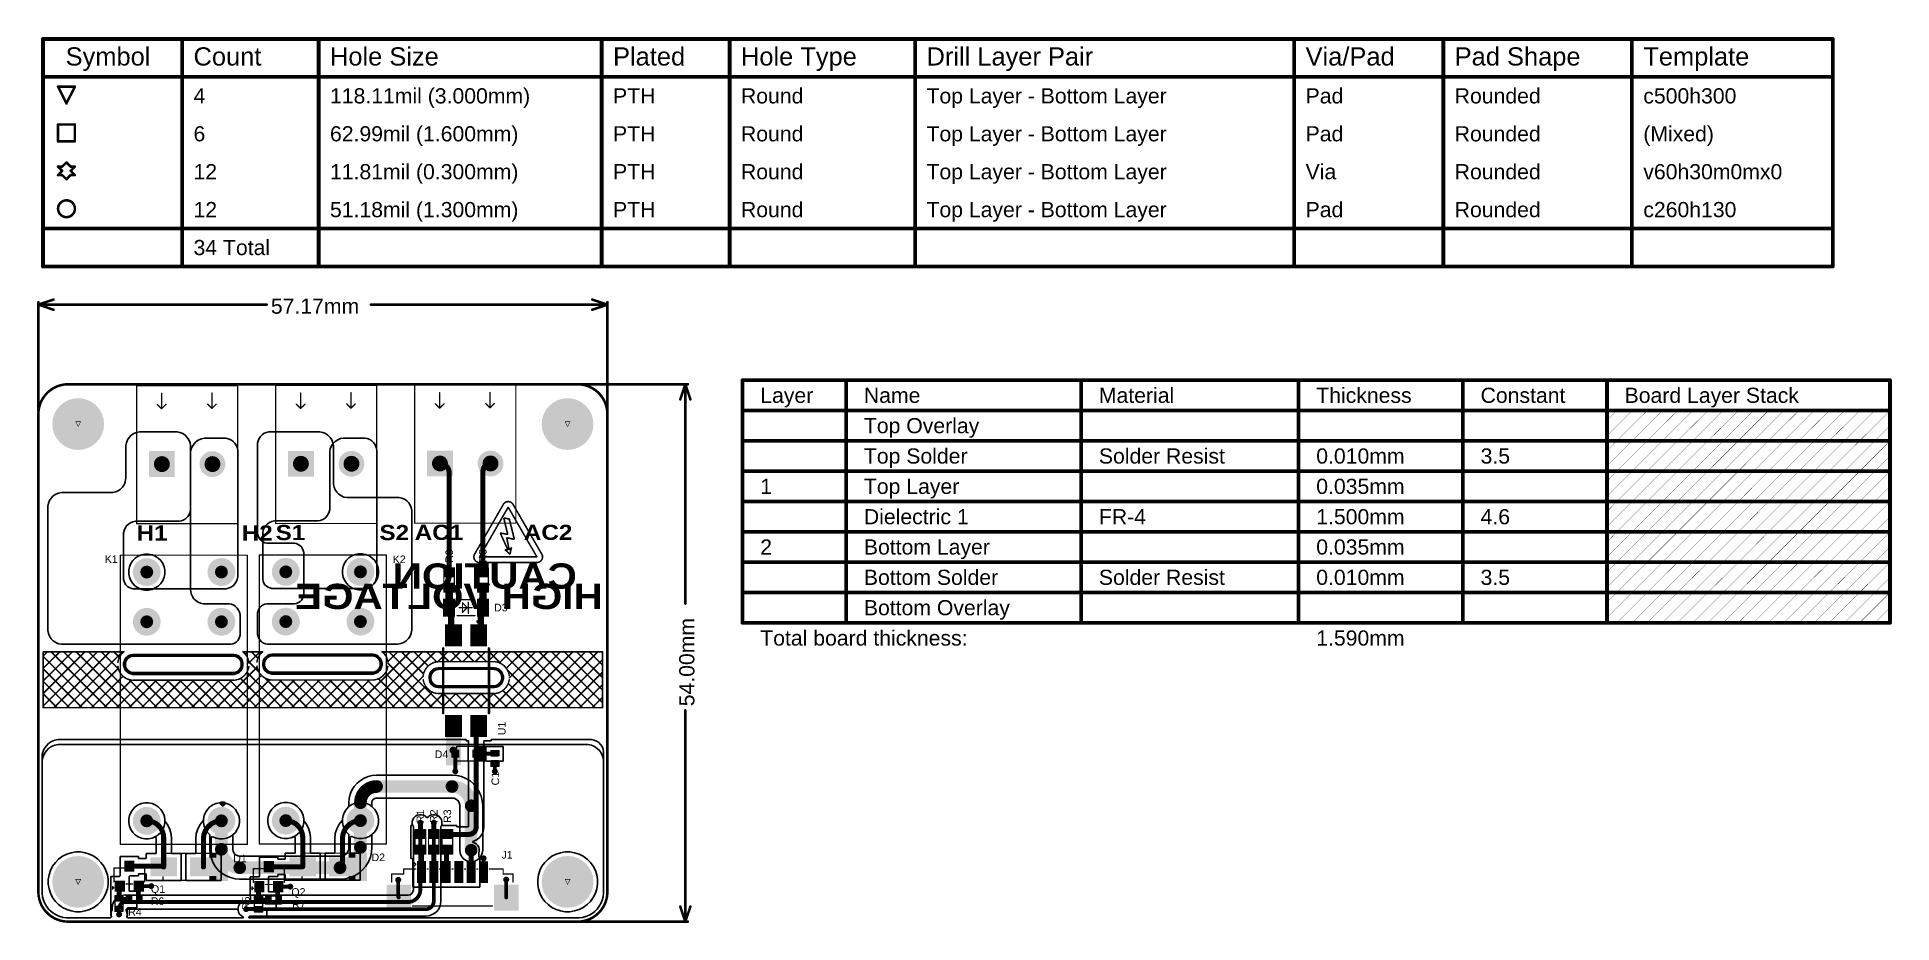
# Model space of a CAD drawing. Header units: inches. Extents: x -4 to 182, y -4 to 85.
import ezdxf

# ---------------------------------------------------------------- set-up
doc = ezdxf.new("R2010")
doc.units = ezdxf.units.IN
for name, color, linetype in [('Board Outline', 216, 'Continuous'), ('Bottom Layer', 5, 'Continuous'), ('Bottom Overlay', 54, 'Continuous'), ('Bottom Solder', 6, 'Continuous'), ('Dimensions', 6, 'Continuous'), ('Drill Drawing', 1, 'Continuous'), ('Fabrication', 76, 'Continuous'), ('Multi-Layer', 9, 'Continuous'), ('Pad Holes', 156, 'Continuous'), ('Top Layer', 1, 'Continuous'), ('Top Overlay', 2, 'Continuous'), ('Top Paste', 8, 'Continuous'), ('Top Solder', 216, 'Continuous'), ('Via Holes', 16, 'Continuous')]:
    doc.layers.add(name, color=color, linetype=linetype)
doc.styles.add('Arial', font='', dxfattribs={"height": 0.2})
doc.styles.add('Arial Black', font='', dxfattribs={"height": 0.2})
doc.styles.add('Arial Black_Bold', font='', dxfattribs={"height": 0.2})
doc.styles.get('Arial').set_extended_font_data('Arial')
doc.styles.get('Arial Black').set_extended_font_data('Arial Black')
doc.styles.get('Arial Black_Bold').set_extended_font_data('Arial Black', bold=True)

msp = doc.modelspace()

# ---------------------------------------------------------------- texts
at = {"layer": 'Bottom Overlay', "style": 'Arial Black', "text_generation_flag": 2}
for s, p in [('CAUTION', (50.1, 29.46)), ('HIGH VOLTAGE', (52.7, 27.41))]:
    msp.add_text(s, height=2.54, rotation=360, dxfattribs=at).set_placement(p)
at = {"layer": 'Dimensions', "style": 'Arial'}
msp.add_text('57.17mm', height=1.524, dxfattribs=at).set_placement((19.36, 57.09))
msp.add_text('54.00mm', height=1.524, rotation=90, dxfattribs=at).set_placement((61.91, 17.64))
at = {"layer": 'Drill Drawing', "style": 'Arial'}
for s, height, p in [('Symbol', 1.829, (-1.26, 82.03)), ('Count', 1.829, (11.59, 82.03)), ('Hole Size', 1.829, (25.3, 82.03)), ('Plated', 1.829, (53.74, 82.03)), ('Hole Type', 1.829, (66.59, 82.03)), ('Drill Layer Pair', 1.8288, (85.23, 82.03)), ('Via/Pad', 1.829, (123.32, 82.03)), ('Pad Shape', 1.829, (138.3, 82.03)), ('Template', 1.829, (157.25, 82.03)), ('4', 1.52, (11.59, 78.22)), ('118.11mil (3.000mm)', 1.524, (25.3, 78.22)), ('PTH', 1.524, (53.74, 78.22)), ('Round', 1.524, (66.59, 78.22)), ('Top Layer - Bottom Layer', 1.524, (85.23, 78.22)), ('Pad', 1.524, (123.32, 78.22)), ('Rounded', 1.524, (138.3, 78.22)), ('c500h300', 1.524, (157.25, 78.22)), ('6', 1.52, (11.59, 74.41)), ('62.99mil (1.600mm)', 1.524, (25.3, 74.41)), ('PTH', 1.524, (53.74, 74.41)), ('Round', 1.524, (66.59, 74.41)), ('Top Layer - Bottom Layer', 1.524, (85.23, 74.41)), ('Pad', 1.524, (123.32, 74.41)), ('Rounded', 1.524, (138.3, 74.41)), ('(Mixed)', 1.524, (157.25, 74.41)), ('12', 1.524, (11.59, 70.6)), ('11.81mil (0.300mm)', 1.524, (25.3, 70.6)), ('PTH', 1.524, (53.74, 70.6)), ('Round', 1.524, (66.59, 70.6)), ('Top Layer - Bottom Layer', 1.524, (85.23, 70.6)), ('Via', 1.524, (123.32, 70.6)), ('Rounded', 1.524, (138.3, 70.6)), ('v60h30m0mx0', 1.524, (157.25, 70.6)), ('12', 1.524, (11.59, 66.79)), ('51.18mil (1.300mm)', 1.524, (25.3, 66.79)), ('PTH', 1.524, (53.74, 66.79)), ('Round', 1.524, (66.59, 66.79)), ('Top Layer - Bottom Layer', 1.524, (85.23, 66.79)), ('Pad', 1.524, (123.32, 66.79)), ('Rounded', 1.524, (138.3, 66.79)), ('c260h130', 1.524, (157.25, 66.79)), ('34 Total', 1.524, (11.59, 62.98))]:
    msp.add_text(s, height=height, dxfattribs=at).set_placement(p)
at = {"layer": 'Fabrication', "style": 'Arial'}
for s, height, p in [('Layer', 1.524, (68.53, 48.13)), ('Name', 1.524, (78.94, 48.13)), ('Material', 1.524, (102.55, 48.13)), ('Thickness', 1.524, (124.39, 48.13)), ('Constant', 1.524, (140.9, 48.13)), ('Board Layer Stack', 1.524, (155.37, 48.13)), ('Top Overlay', 1.524, (78.94, 45.08)), ('Top Solder', 1.524, (78.94, 42.03)), ('Solder Resist', 1.524, (102.55, 42.03)), ('0.010mm', 1.524, (124.39, 42.03)), ('3.5', 1.524, (140.9, 42.03)), ('1', 1.52, (68.53, 38.98)), ('Top Layer', 1.524, (78.94, 38.98)), ('0.035mm', 1.524, (124.39, 38.98)), ('Dielectric 1', 1.524, (78.94, 35.93)), ('FR-4', 1.524, (102.55, 35.93)), ('1.500mm', 1.524, (124.39, 35.93)), ('4.6', 1.524, (140.9, 35.93)), ('2', 1.52, (68.53, 32.89)), ('Bottom Layer', 1.524, (78.94, 32.89)), ('0.035mm', 1.524, (124.39, 32.89)), ('Bottom Solder', 1.524, (78.94, 29.84)), ('Solder Resist', 1.524, (102.55, 29.84)), ('0.010mm', 1.524, (124.39, 29.84)), ('3.5', 1.524, (140.9, 29.84)), ('Bottom Overlay', 1.524, (78.94, 26.79)), ('Total board thickness:', 1.524, (68.53, 23.74)), ('1.590mm', 1.524, (124.39, 23.74))]:
    msp.add_text(s, height=height, dxfattribs=at).set_placement(p)
at = {"layer": 'Top Overlay'}
for s, height, style, p in [('H1           H2', 1.524, 'Arial Black_Bold', (5.87, 34.3)), ('S1           S2', 1.524, 'Arial Black_Bold', (19.84, 34.34)), ('AC1         AC2', 1.524, 'Arial Black_Bold', (33.81, 34.36)), ('K1', 0.762, 'Arial', (2.67, 32.05)), ('K2', 0.762, 'Arial', (31.6, 32.03)), ('D3', 0.762, 'Arial', (41.79, 27.18)), ('D4', 0.762, 'Arial', (35.82, 12.44)), ('D1', 0.762, 'Arial', (15.58, 1.97)), ('D2', 0.762, 'Arial', (29.47, 2.08)), ('J1', 0.762, 'Arial', (42.53, 2.34)), ('Q1', 0.762, 'Arial', (7.31, -1.11)), ('Q2', 0.762, 'Arial', (21.42, -1.4)), ('R7', 0.762, 'Arial', (21.5, -2.64))]:
    msp.add_text(s, height=height, dxfattribs=dict(at, style=style)).set_placement(p)
at = {"layer": 'Top Overlay', "style": 'Arial'}
for s, rotation, p in [('R9', 90, (37.66, 32.06)), ('R8', 90, (41.03, 32.09)), ('U1', 90, (42.94, 14.73)), ('C1', 90, (42.29, 9.69)), ('R1', 90, (34.76, 5.9)), ('R2', 90, (36.11, 5.92)), ('R3', 90, (37.47, 5.92)), ('R6', 360, (7.29, -2.32)), ('R5', 90, (17.24, -2.83)), ('R4', 360, (5.03, -3.4))]:
    msp.add_text(s, height=0.762, rotation=rotation, dxfattribs=at).set_placement(p)

# ---------------------------------------------------------------- blocks, each defined once
blk = doc.blocks.new('SFH6156_2_1')
at = {"layer": 'Top Layer'}
for points in [[(-5.55, 2.02), (-3.55, 2.02), (-3.55, 0.52), (-5.55, 0.52)], [(3.55, 2.02), (5.55, 2.02), (5.55, 0.52), (3.55, 0.52)], [(-5.55, -0.52), (-3.55, -0.52), (-3.55, -2.02), (-5.55, -2.02)], [(3.55, -0.52), (5.55, -0.52), (5.55, -2.02), (3.55, -2.02)]]:
    blk.add_hatch(color=1, dxfattribs=at).paths.add_polyline_path(points)
at = {"layer": 'Top Paste'}
for points in [[(-5.55, 2.02), (-3.55, 2.02), (-3.55, 0.52), (-5.55, 0.52)], [(3.55, 2.02), (5.55, 2.02), (5.55, 0.52), (3.55, 0.52)], [(-5.55, -0.52), (-3.55, -0.52), (-3.55, -2.02), (-5.55, -2.02)], [(3.55, -0.52), (5.55, -0.52), (5.55, -2.02), (3.55, -2.02)]]:
    blk.add_hatch(color=8, dxfattribs=at).paths.add_polyline_path(points)
at = {"layer": 'Top Solder'}
for points in [[(-5.65, 2.12), (-3.45, 2.12), (-3.45, 0.42), (-5.65, 0.42)], [(3.45, 2.12), (5.65, 2.12), (5.65, 0.42), (3.45, 0.42)], [(-5.65, -0.42), (-3.45, -0.42), (-3.45, -2.12), (-5.65, -2.12)], [(3.45, -0.42), (5.65, -0.42), (5.65, -2.12), (3.45, -2.12)]]:
    blk.add_hatch(color=216, dxfattribs=at).paths.add_polyline_path(points)
at = {"layer": 'Top Overlay'}
for points in [[(3.25, 2.3, 0.254, 0.254, 0), (-3.25, 2.3, 0.254, 0.254, 0)], [(-5.96, 1.15, 0.254, 0.254, 0), (-5.96, 1.41, 0.254, 0.254, 0)], [(-5.83, 1.28, 0.254, 0.254, 0), (-5.96, 1.41, 0.254, 0.254, 0)], [(-5.96, 1.15, 0.254, 0.254, 0), (-5.83, 1.28, 0.254, 0.254, 0)], [(3.25, -2.3, 0.254, 0.254, 0), (-3.25, -2.3, 0.254, 0.254, 0)]]:
    blk.add_lwpolyline(points, format="xyseb", dxfattribs=at)
for points in [[(-3.31, 2.3, 0.127, 0.127, 1), (-3.19, 2.3, 0.127, 0.127, 1)], [(3.19, 2.3, 0.127, 0.127, 1), (3.31, 2.3, 0.127, 0.127, 1)], [(-6.02, 1.41, 0.127, 0.127, 1), (-5.89, 1.41, 0.127, 0.127, 1)], [(-6.02, 1.41, 0.127, 0.127, 1), (-5.89, 1.41, 0.127, 0.127, 1)], [(-6.02, 1.15, 0.127, 0.127, 1), (-5.89, 1.15, 0.127, 0.127, 1)], [(-6.02, 1.15, 0.127, 0.127, 1), (-5.89, 1.15, 0.127, 0.127, 1)], [(-5.89, 1.28, 0.127, 0.127, 1), (-5.77, 1.28, 0.127, 0.127, 1)], [(-5.89, 1.28, 0.127, 0.127, 1), (-5.77, 1.28, 0.127, 0.127, 1)], [(-3.31, -2.3, 0.127, 0.127, 1), (-3.19, -2.3, 0.127, 0.127, 1)], [(3.19, -2.3, 0.127, 0.127, 1), (3.31, -2.3, 0.127, 0.127, 1)]]:
    blk.add_lwpolyline(points, format="xyseb", close=True, dxfattribs=at)
blk = doc.blocks.new('R___0603_2')
at = {"layer": 'Top Layer'}
for points in [[(-0.381, 0.4445), (-0.381, -0.4445), (-1.143, -0.4445), (-1.143, 0.4445)], [(1.143, 0.4445), (1.143, -0.4445), (0.381, -0.4445), (0.381, 0.4445)]]:
    blk.add_hatch(color=1, dxfattribs=at).paths.add_polyline_path(points)
at = {"layer": 'Top Paste'}
for points in [[(-0.381, 0.4445), (-0.381, -0.4445), (-1.143, -0.4445), (-1.143, 0.4445)], [(1.143, 0.4445), (1.143, -0.4445), (0.381, -0.4445), (0.381, 0.4445)]]:
    blk.add_hatch(color=8, dxfattribs=at).paths.add_polyline_path(points)
at = {"layer": 'Top Solder'}
for points in [[(-0.2794, 0.5461), (-0.2794, -0.5461), (-1.2446, -0.5461), (-1.2446, 0.5461)], [(1.2446, 0.5461), (1.2446, -0.5461), (0.2794, -0.5461), (0.2794, 0.5461)]]:
    blk.add_hatch(color=216, dxfattribs=at).paths.add_polyline_path(points)
at = {"layer": 'Top Overlay'}
for points in [[(1.2192, 0.5334, 0.127, 0.127, 0), (-1.2192, 0.5334, 0.127, 0.127, 0)], [(-1.2192, -0.5334, 0.127, 0.127, 0), (-1.2192, 0.5334, 0.127, 0.127, 0)], [(1.2192, -0.5334, 0.127, 0.127, 0), (1.2192, 0.5334, 0.127, 0.127, 0)], [(1.2192, -0.5334, 0.127, 0.127, 0), (-1.2192, -0.5334, 0.127, 0.127, 0)]]:
    blk.add_lwpolyline(points, format="xyseb", dxfattribs=at)
for points in [[(-1.25095, 0.5334, 0.0635, 0.0635, 1), (-1.18745, 0.5334, 0.0635, 0.0635, 1)], [(-1.25095, 0.5334, 0.0635, 0.0635, 1), (-1.18745, 0.5334, 0.0635, 0.0635, 1)], [(1.18745, 0.5334, 0.0635, 0.0635, 1), (1.25095, 0.5334, 0.0635, 0.0635, 1)], [(1.18745, 0.5334, 0.0635, 0.0635, 1), (1.25095, 0.5334, 0.0635, 0.0635, 1)], [(-1.25095, -0.5334, 0.0635, 0.0635, 1), (-1.18745, -0.5334, 0.0635, 0.0635, 1)], [(-1.25095, -0.5334, 0.0635, 0.0635, 1), (-1.18745, -0.5334, 0.0635, 0.0635, 1)], [(1.18745, -0.5334, 0.0635, 0.0635, 1), (1.25095, -0.5334, 0.0635, 0.0635, 1)], [(1.18745, -0.5334, 0.0635, 0.0635, 1), (1.25095, -0.5334, 0.0635, 0.0635, 1)]]:
    blk.add_lwpolyline(points, format="xyseb", close=True, dxfattribs=at)
blk = doc.blocks.new('R___0603_3')
at = {"layer": 'Top Layer'}
for points in [[(-0.381, 0.4445), (-0.381, -0.4445), (-1.143, -0.4445), (-1.143, 0.4445)], [(1.143, 0.4445), (1.143, -0.4445), (0.381, -0.4445), (0.381, 0.4445)]]:
    blk.add_hatch(color=1, dxfattribs=at).paths.add_polyline_path(points)
at = {"layer": 'Top Paste'}
for points in [[(-0.381, 0.4445), (-0.381, -0.4445), (-1.143, -0.4445), (-1.143, 0.4445)], [(1.143, 0.4445), (1.143, -0.4445), (0.381, -0.4445), (0.381, 0.4445)]]:
    blk.add_hatch(color=8, dxfattribs=at).paths.add_polyline_path(points)
at = {"layer": 'Top Solder'}
for points in [[(-0.2794, 0.5461), (-0.2794, -0.5461), (-1.2446, -0.5461), (-1.2446, 0.5461)], [(1.2446, 0.5461), (1.2446, -0.5461), (0.2794, -0.5461), (0.2794, 0.5461)]]:
    blk.add_hatch(color=216, dxfattribs=at).paths.add_polyline_path(points)
at = {"layer": 'Top Overlay'}
for points in [[(1.2192, 0.5334, 0.127, 0.127, 0), (-1.2192, 0.5334, 0.127, 0.127, 0)], [(-1.2192, -0.5334, 0.127, 0.127, 0), (-1.2192, 0.5334, 0.127, 0.127, 0)], [(1.2192, -0.5334, 0.127, 0.127, 0), (1.2192, 0.5334, 0.127, 0.127, 0)], [(1.2192, -0.5334, 0.127, 0.127, 0), (-1.2192, -0.5334, 0.127, 0.127, 0)]]:
    blk.add_lwpolyline(points, format="xyseb", dxfattribs=at)
for points in [[(-1.25095, 0.5334, 0.0635, 0.0635, 1), (-1.18745, 0.5334, 0.0635, 0.0635, 1)], [(-1.25095, 0.5334, 0.0635, 0.0635, 1), (-1.18745, 0.5334, 0.0635, 0.0635, 1)], [(1.18745, 0.5334, 0.0635, 0.0635, 1), (1.25095, 0.5334, 0.0635, 0.0635, 1)], [(1.18745, 0.5334, 0.0635, 0.0635, 1), (1.25095, 0.5334, 0.0635, 0.0635, 1)], [(-1.25095, -0.5334, 0.0635, 0.0635, 1), (-1.18745, -0.5334, 0.0635, 0.0635, 1)], [(-1.25095, -0.5334, 0.0635, 0.0635, 1), (-1.18745, -0.5334, 0.0635, 0.0635, 1)], [(1.18745, -0.5334, 0.0635, 0.0635, 1), (1.25095, -0.5334, 0.0635, 0.0635, 1)], [(1.18745, -0.5334, 0.0635, 0.0635, 1), (1.25095, -0.5334, 0.0635, 0.0635, 1)]]:
    blk.add_lwpolyline(points, format="xyseb", close=True, dxfattribs=at)
blk = doc.blocks.new('R___0402_4')
at = {"layer": 'Top Layer'}
for points in [[(-0.7, -0.32), (-0.7, 0.32), (-0.24, 0.32), (-0.24, -0.32)], [(0.24, -0.32), (0.24, 0.32), (0.7, 0.32), (0.7, -0.32)]]:
    blk.add_hatch(color=1, dxfattribs=at).paths.add_polyline_path(points)
at = {"layer": 'Top Paste'}
for points in [[(-0.7, -0.32), (-0.7, 0.32), (-0.24, 0.32), (-0.24, -0.32)], [(0.24, -0.32), (0.24, 0.32), (0.7, 0.32), (0.7, -0.32)]]:
    blk.add_hatch(color=8, dxfattribs=at).paths.add_polyline_path(points)
at = {"layer": 'Top Solder'}
for points in [[(-0.75, -0.37), (-0.75, 0.37), (-0.19, 0.37), (-0.19, -0.37)], [(0.19, -0.37), (0.19, 0.37), (0.75, 0.37), (0.75, -0.37)]]:
    blk.add_hatch(color=216, dxfattribs=at).paths.add_polyline_path(points)
at = {"layer": 'Top Overlay'}
for points in [[(0.79, 0.41, 0.127, 0.127, 0), (-0.79, 0.41, 0.127, 0.127, 0)], [(-0.79, 0.41, 0.127, 0.127, 0), (-0.79, -0.41, 0.127, 0.127, 0)], [(0.79, 0.41, 0.127, 0.127, 0), (0.79, -0.41, 0.127, 0.127, 0)], [(0.79, -0.41, 0.127, 0.127, 0), (-0.79, -0.41, 0.127, 0.127, 0)], [(0.81, -0.43, 0.00323, 0.00323, 0), (-0.81, -0.43, 0.00323, 0.00323, 0)]]:
    blk.add_lwpolyline(points, format="xyseb", dxfattribs=at)
for points in [[(-0.82, 0.41, 0.0635, 0.0635, 1), (-0.76, 0.41, 0.0635, 0.0635, 1)], [(-0.82, 0.41, 0.0635, 0.0635, 1), (-0.76, 0.41, 0.0635, 0.0635, 1)], [(0.76, 0.41, 0.0635, 0.0635, 1), (0.82, 0.41, 0.0635, 0.0635, 1)], [(0.76, 0.41, 0.0635, 0.0635, 1), (0.82, 0.41, 0.0635, 0.0635, 1)], [(-0.82, -0.41, 0.0635, 0.0635, 1), (-0.76, -0.41, 0.0635, 0.0635, 1)], [(-0.82, -0.41, 0.0635, 0.0635, 1), (-0.76, -0.41, 0.0635, 0.0635, 1)], [(-0.81, -0.43, 0.00161, 0.00161, 1), (-0.81, -0.43, 0.00161, 0.00161, 1)], [(0.76, -0.41, 0.0635, 0.0635, 1), (0.82, -0.41, 0.0635, 0.0635, 1)], [(0.76, -0.41, 0.0635, 0.0635, 1), (0.82, -0.41, 0.0635, 0.0635, 1)], [(0.81, -0.43, 0.00161, 0.00161, 1), (0.81, -0.43, 0.00161, 0.00161, 1)]]:
    blk.add_lwpolyline(points, format="xyseb", close=True, dxfattribs=at)
blk = doc.blocks.new('R___0402_5')
at = {"layer": 'Top Layer'}
for points in [[(-0.7, -0.32), (-0.7, 0.32), (-0.24, 0.32), (-0.24, -0.32)], [(0.24, -0.32), (0.24, 0.32), (0.7, 0.32), (0.7, -0.32)]]:
    blk.add_hatch(color=1, dxfattribs=at).paths.add_polyline_path(points)
at = {"layer": 'Top Paste'}
for points in [[(-0.7, -0.32), (-0.7, 0.32), (-0.24, 0.32), (-0.24, -0.32)], [(0.24, -0.32), (0.24, 0.32), (0.7, 0.32), (0.7, -0.32)]]:
    blk.add_hatch(color=8, dxfattribs=at).paths.add_polyline_path(points)
at = {"layer": 'Top Solder'}
for points in [[(-0.75, -0.37), (-0.75, 0.37), (-0.19, 0.37), (-0.19, -0.37)], [(0.19, -0.37), (0.19, 0.37), (0.75, 0.37), (0.75, -0.37)]]:
    blk.add_hatch(color=216, dxfattribs=at).paths.add_polyline_path(points)
at = {"layer": 'Top Overlay'}
for points in [[(0.79, 0.41, 0.127, 0.127, 0), (-0.79, 0.41, 0.127, 0.127, 0)], [(-0.79, -0.41, 0.127, 0.127, 0), (-0.79, 0.41, 0.127, 0.127, 0)], [(0.79, 0.41, 0.127, 0.127, 0), (0.79, -0.41, 0.127, 0.127, 0)], [(0.79, -0.41, 0.127, 0.127, 0), (-0.79, -0.41, 0.127, 0.127, 0)], [(0.81, -0.43, 0.00323, 0.00323, 0), (-0.81, -0.43, 0.00323, 0.00323, 0)]]:
    blk.add_lwpolyline(points, format="xyseb", dxfattribs=at)
for points in [[(-0.82, 0.41, 0.0635, 0.0635, 1), (-0.76, 0.41, 0.0635, 0.0635, 1)], [(-0.82, 0.41, 0.0635, 0.0635, 1), (-0.76, 0.41, 0.0635, 0.0635, 1)], [(0.76, 0.41, 0.0635, 0.0635, 1), (0.82, 0.41, 0.0635, 0.0635, 1)], [(0.76, 0.41, 0.0635, 0.0635, 1), (0.82, 0.41, 0.0635, 0.0635, 1)], [(-0.82, -0.41, 0.0635, 0.0635, 1), (-0.76, -0.41, 0.0635, 0.0635, 1)], [(-0.82, -0.41, 0.0635, 0.0635, 1), (-0.76, -0.41, 0.0635, 0.0635, 1)], [(-0.81, -0.43, 0.00161, 0.00161, 1), (-0.81, -0.43, 0.00161, 0.00161, 1)], [(0.76, -0.41, 0.0635, 0.0635, 1), (0.82, -0.41, 0.0635, 0.0635, 1)], [(0.76, -0.41, 0.0635, 0.0635, 1), (0.82, -0.41, 0.0635, 0.0635, 1)], [(0.81, -0.43, 0.00161, 0.00161, 1), (0.81, -0.43, 0.00161, 0.00161, 1)]]:
    blk.add_lwpolyline(points, format="xyseb", close=True, dxfattribs=at)
blk = doc.blocks.new('R___0402_6')
at = {"layer": 'Top Layer'}
for points in [[(-0.7, -0.32), (-0.7, 0.32), (-0.24, 0.32), (-0.24, -0.32)], [(0.24, -0.32), (0.24, 0.32), (0.7, 0.32), (0.7, -0.32)]]:
    blk.add_hatch(color=1, dxfattribs=at).paths.add_polyline_path(points)
at = {"layer": 'Top Paste'}
for points in [[(-0.7, -0.32), (-0.7, 0.32), (-0.24, 0.32), (-0.24, -0.32)], [(0.24, -0.32), (0.24, 0.32), (0.7, 0.32), (0.7, -0.32)]]:
    blk.add_hatch(color=8, dxfattribs=at).paths.add_polyline_path(points)
at = {"layer": 'Top Solder'}
for points in [[(-0.75, -0.37), (-0.75, 0.37), (-0.19, 0.37), (-0.19, -0.37)], [(0.19, -0.37), (0.19, 0.37), (0.75, 0.37), (0.75, -0.37)]]:
    blk.add_hatch(color=216, dxfattribs=at).paths.add_polyline_path(points)
at = {"layer": 'Top Overlay'}
for points in [[(-0.79, 0.41, 0.127, 0.127, 0), (0.79, 0.41, 0.127, 0.127, 0)], [(-0.79, 0.41, 0.127, 0.127, 0), (-0.79, -0.41, 0.127, 0.127, 0)], [(0.79, 0.41, 0.127, 0.127, 0), (0.79, -0.41, 0.127, 0.127, 0)], [(-0.79, -0.41, 0.127, 0.127, 0), (0.79, -0.41, 0.127, 0.127, 0)], [(-0.81, -0.43, 0.00323, 0.00323, 0), (0.81, -0.43, 0.00323, 0.00323, 0)]]:
    blk.add_lwpolyline(points, format="xyseb", dxfattribs=at)
for points in [[(-0.82, 0.41, 0.0635, 0.0635, 1), (-0.76, 0.41, 0.0635, 0.0635, 1)], [(-0.82, 0.41, 0.0635, 0.0635, 1), (-0.76, 0.41, 0.0635, 0.0635, 1)], [(0.76, 0.41, 0.0635, 0.0635, 1), (0.82, 0.41, 0.0635, 0.0635, 1)], [(0.76, 0.41, 0.0635, 0.0635, 1), (0.82, 0.41, 0.0635, 0.0635, 1)], [(-0.82, -0.41, 0.0635, 0.0635, 1), (-0.76, -0.41, 0.0635, 0.0635, 1)], [(-0.82, -0.41, 0.0635, 0.0635, 1), (-0.76, -0.41, 0.0635, 0.0635, 1)], [(-0.81, -0.43, 0.00161, 0.00161, 1), (-0.81, -0.43, 0.00161, 0.00161, 1)], [(0.76, -0.41, 0.0635, 0.0635, 1), (0.82, -0.41, 0.0635, 0.0635, 1)], [(0.76, -0.41, 0.0635, 0.0635, 1), (0.82, -0.41, 0.0635, 0.0635, 1)], [(0.81, -0.43, 0.00161, 0.00161, 1), (0.81, -0.43, 0.00161, 0.00161, 1)]]:
    blk.add_lwpolyline(points, format="xyseb", close=True, dxfattribs=at)
blk = doc.blocks.new('R___0402_7')
at = {"layer": 'Top Layer'}
for points in [[(-0.7, -0.32), (-0.7, 0.32), (-0.24, 0.32), (-0.24, -0.32)], [(0.24, -0.32), (0.24, 0.32), (0.7, 0.32), (0.7, -0.32)]]:
    blk.add_hatch(color=1, dxfattribs=at).paths.add_polyline_path(points)
at = {"layer": 'Top Paste'}
for points in [[(-0.7, -0.32), (-0.7, 0.32), (-0.24, 0.32), (-0.24, -0.32)], [(0.24, -0.32), (0.24, 0.32), (0.7, 0.32), (0.7, -0.32)]]:
    blk.add_hatch(color=8, dxfattribs=at).paths.add_polyline_path(points)
at = {"layer": 'Top Solder'}
for points in [[(-0.75, -0.37), (-0.75, 0.37), (-0.19, 0.37), (-0.19, -0.37)], [(0.19, -0.37), (0.19, 0.37), (0.75, 0.37), (0.75, -0.37)]]:
    blk.add_hatch(color=216, dxfattribs=at).paths.add_polyline_path(points)
at = {"layer": 'Top Overlay'}
for points in [[(-0.79, 0.41, 0.127, 0.127, 0), (0.79, 0.41, 0.127, 0.127, 0)], [(-0.79, 0.41, 0.127, 0.127, 0), (-0.79, -0.41, 0.127, 0.127, 0)], [(0.79, 0.41, 0.127, 0.127, 0), (0.79, -0.41, 0.127, 0.127, 0)], [(-0.79, -0.41, 0.127, 0.127, 0), (0.79, -0.41, 0.127, 0.127, 0)], [(-0.81, -0.43, 0.00323, 0.00323, 0), (0.81, -0.43, 0.00323, 0.00323, 0)]]:
    blk.add_lwpolyline(points, format="xyseb", dxfattribs=at)
for points in [[(-0.82, 0.41, 0.0635, 0.0635, 1), (-0.76, 0.41, 0.0635, 0.0635, 1)], [(-0.82, 0.41, 0.0635, 0.0635, 1), (-0.76, 0.41, 0.0635, 0.0635, 1)], [(0.76, 0.41, 0.0635, 0.0635, 1), (0.82, 0.41, 0.0635, 0.0635, 1)], [(0.76, 0.41, 0.0635, 0.0635, 1), (0.82, 0.41, 0.0635, 0.0635, 1)], [(-0.82, -0.41, 0.0635, 0.0635, 1), (-0.76, -0.41, 0.0635, 0.0635, 1)], [(-0.82, -0.41, 0.0635, 0.0635, 1), (-0.76, -0.41, 0.0635, 0.0635, 1)], [(-0.81, -0.43, 0.00161, 0.00161, 1), (-0.81, -0.43, 0.00161, 0.00161, 1)], [(0.76, -0.41, 0.0635, 0.0635, 1), (0.82, -0.41, 0.0635, 0.0635, 1)], [(0.76, -0.41, 0.0635, 0.0635, 1), (0.82, -0.41, 0.0635, 0.0635, 1)], [(0.81, -0.43, 0.00161, 0.00161, 1), (0.81, -0.43, 0.00161, 0.00161, 1)]]:
    blk.add_lwpolyline(points, format="xyseb", close=True, dxfattribs=at)
blk = doc.blocks.new('R___0603_8')
at = {"layer": 'Top Layer'}
for points in [[(-0.38, 0.44), (-0.38, -0.44), (-1.14, -0.44), (-1.14, 0.44)], [(1.14, 0.44), (1.14, -0.44), (0.38, -0.44), (0.38, 0.44)]]:
    blk.add_hatch(color=1, dxfattribs=at).paths.add_polyline_path(points)
at = {"layer": 'Top Paste'}
for points in [[(-0.38, 0.44), (-0.38, -0.44), (-1.14, -0.44), (-1.14, 0.44)], [(1.14, 0.44), (1.14, -0.44), (0.38, -0.44), (0.38, 0.44)]]:
    blk.add_hatch(color=8, dxfattribs=at).paths.add_polyline_path(points)
at = {"layer": 'Top Solder'}
for points in [[(-0.28, 0.55), (-0.28, -0.55), (-1.24, -0.55), (-1.24, 0.55)], [(1.24, 0.55), (1.24, -0.55), (0.28, -0.55), (0.28, 0.55)]]:
    blk.add_hatch(color=216, dxfattribs=at).paths.add_polyline_path(points)
at = {"layer": 'Top Overlay'}
for points in [[(1.22, 0.53, 0.127, 0.127, 0), (-1.22, 0.53, 0.127, 0.127, 0)], [(-1.22, -0.53, 0.127, 0.127, 0), (-1.22, 0.53, 0.127, 0.127, 0)], [(1.22, -0.53, 0.127, 0.127, 0), (1.22, 0.53, 0.127, 0.127, 0)], [(1.22, -0.53, 0.127, 0.127, 0), (-1.22, -0.53, 0.127, 0.127, 0)]]:
    blk.add_lwpolyline(points, format="xyseb", dxfattribs=at)
for points in [[(-1.25, 0.53, 0.0635, 0.0635, 1), (-1.19, 0.53, 0.0635, 0.0635, 1)], [(-1.25, 0.53, 0.0635, 0.0635, 1), (-1.19, 0.53, 0.0635, 0.0635, 1)], [(1.19, 0.53, 0.0635, 0.0635, 1), (1.25, 0.53, 0.0635, 0.0635, 1)], [(1.19, 0.53, 0.0635, 0.0635, 1), (1.25, 0.53, 0.0635, 0.0635, 1)], [(-1.25, -0.53, 0.0635, 0.0635, 1), (-1.19, -0.53, 0.0635, 0.0635, 1)], [(-1.25, -0.53, 0.0635, 0.0635, 1), (-1.19, -0.53, 0.0635, 0.0635, 1)], [(1.19, -0.53, 0.0635, 0.0635, 1), (1.25, -0.53, 0.0635, 0.0635, 1)], [(1.19, -0.53, 0.0635, 0.0635, 1), (1.25, -0.53, 0.0635, 0.0635, 1)]]:
    blk.add_lwpolyline(points, format="xyseb", close=True, dxfattribs=at)
blk = doc.blocks.new('R___0603_9')
at = {"layer": 'Top Layer'}
for points in [[(-0.38, 0.44), (-0.38, -0.44), (-1.14, -0.44), (-1.14, 0.44)], [(1.14, 0.44), (1.14, -0.44), (0.38, -0.44), (0.38, 0.44)]]:
    blk.add_hatch(color=1, dxfattribs=at).paths.add_polyline_path(points)
at = {"layer": 'Top Paste'}
for points in [[(-0.38, 0.44), (-0.38, -0.44), (-1.14, -0.44), (-1.14, 0.44)], [(1.14, 0.44), (1.14, -0.44), (0.38, -0.44), (0.38, 0.44)]]:
    blk.add_hatch(color=8, dxfattribs=at).paths.add_polyline_path(points)
at = {"layer": 'Top Solder'}
for points in [[(-0.28, 0.55), (-0.28, -0.55), (-1.24, -0.55), (-1.24, 0.55)], [(1.24, 0.55), (1.24, -0.55), (0.28, -0.55), (0.28, 0.55)]]:
    blk.add_hatch(color=216, dxfattribs=at).paths.add_polyline_path(points)
at = {"layer": 'Top Overlay'}
for points in [[(-1.22, 0.53, 0.127, 0.127, 0), (1.22, 0.53, 0.127, 0.127, 0)], [(-1.22, -0.53, 0.127, 0.127, 0), (-1.22, 0.53, 0.127, 0.127, 0)], [(1.22, -0.53, 0.127, 0.127, 0), (1.22, 0.53, 0.127, 0.127, 0)], [(-1.22, -0.53, 0.127, 0.127, 0), (1.22, -0.53, 0.127, 0.127, 0)]]:
    blk.add_lwpolyline(points, format="xyseb", dxfattribs=at)
for points in [[(-1.25, 0.53, 0.0635, 0.0635, 1), (-1.19, 0.53, 0.0635, 0.0635, 1)], [(-1.25, 0.53, 0.0635, 0.0635, 1), (-1.19, 0.53, 0.0635, 0.0635, 1)], [(1.19, 0.53, 0.0635, 0.0635, 1), (1.25, 0.53, 0.0635, 0.0635, 1)], [(1.19, 0.53, 0.0635, 0.0635, 1), (1.25, 0.53, 0.0635, 0.0635, 1)], [(-1.25, -0.53, 0.0635, 0.0635, 1), (-1.19, -0.53, 0.0635, 0.0635, 1)], [(-1.25, -0.53, 0.0635, 0.0635, 1), (-1.19, -0.53, 0.0635, 0.0635, 1)], [(1.19, -0.53, 0.0635, 0.0635, 1), (1.25, -0.53, 0.0635, 0.0635, 1)], [(1.19, -0.53, 0.0635, 0.0635, 1), (1.25, -0.53, 0.0635, 0.0635, 1)]]:
    blk.add_lwpolyline(points, format="xyseb", close=True, dxfattribs=at)
blk = doc.blocks.new('R___0603_10')
at = {"layer": 'Top Layer'}
for points in [[(-0.38, 0.44), (-0.38, -0.44), (-1.14, -0.44), (-1.14, 0.44)], [(1.14, 0.44), (1.14, -0.44), (0.38, -0.44), (0.38, 0.44)]]:
    blk.add_hatch(color=1, dxfattribs=at).paths.add_polyline_path(points)
at = {"layer": 'Top Paste'}
for points in [[(-0.38, 0.44), (-0.38, -0.44), (-1.14, -0.44), (-1.14, 0.44)], [(1.14, 0.44), (1.14, -0.44), (0.38, -0.44), (0.38, 0.44)]]:
    blk.add_hatch(color=8, dxfattribs=at).paths.add_polyline_path(points)
at = {"layer": 'Top Solder'}
for points in [[(-0.28, 0.55), (-0.28, -0.55), (-1.24, -0.55), (-1.24, 0.55)], [(1.24, 0.55), (1.24, -0.55), (0.28, -0.55), (0.28, 0.55)]]:
    blk.add_hatch(color=216, dxfattribs=at).paths.add_polyline_path(points)
at = {"layer": 'Top Overlay'}
for points in [[(1.22, 0.53, 0.127, 0.127, 0), (-1.22, 0.53, 0.127, 0.127, 0)], [(-1.22, -0.53, 0.127, 0.127, 0), (-1.22, 0.53, 0.127, 0.127, 0)], [(1.22, -0.53, 0.127, 0.127, 0), (1.22, 0.53, 0.127, 0.127, 0)], [(1.22, -0.53, 0.127, 0.127, 0), (-1.22, -0.53, 0.127, 0.127, 0)]]:
    blk.add_lwpolyline(points, format="xyseb", dxfattribs=at)
for points in [[(-1.25, 0.53, 0.0635, 0.0635, 1), (-1.19, 0.53, 0.0635, 0.0635, 1)], [(-1.25, 0.53, 0.0635, 0.0635, 1), (-1.19, 0.53, 0.0635, 0.0635, 1)], [(1.19, 0.53, 0.0635, 0.0635, 1), (1.25, 0.53, 0.0635, 0.0635, 1)], [(1.19, 0.53, 0.0635, 0.0635, 1), (1.25, 0.53, 0.0635, 0.0635, 1)], [(-1.25, -0.53, 0.0635, 0.0635, 1), (-1.19, -0.53, 0.0635, 0.0635, 1)], [(-1.25, -0.53, 0.0635, 0.0635, 1), (-1.19, -0.53, 0.0635, 0.0635, 1)], [(1.19, -0.53, 0.0635, 0.0635, 1), (1.25, -0.53, 0.0635, 0.0635, 1)], [(1.19, -0.53, 0.0635, 0.0635, 1), (1.25, -0.53, 0.0635, 0.0635, 1)]]:
    blk.add_lwpolyline(points, format="xyseb", close=True, dxfattribs=at)
blk = doc.blocks.new('SOT_23_11')
at = {"layer": 'Top Layer'}
for points in [[(-0.41, 1.46), (0.41, 1.46), (0.41, 0.54), (-0.41, 0.54)], [(-1.36, -0.54), (-0.54, -0.54), (-0.54, -1.46), (-1.36, -1.46)], [(0.54, -0.54), (1.36, -0.54), (1.36, -1.46), (0.54, -1.46)]]:
    blk.add_hatch(color=1, dxfattribs=at).paths.add_polyline_path(points)
at = {"layer": 'Top Paste'}
for points in [[(-0.41, 1.46), (0.41, 1.46), (0.41, 0.54), (-0.41, 0.54)], [(-1.36, -0.54), (-0.54, -0.54), (-0.54, -1.46), (-1.36, -1.46)], [(0.54, -0.54), (1.36, -0.54), (1.36, -1.46), (0.54, -1.46)]]:
    blk.add_hatch(color=8, dxfattribs=at).paths.add_polyline_path(points)
at = {"layer": 'Top Solder'}
for points in [[(-0.51, 1.56), (0.51, 1.56), (0.51, 0.44), (-0.51, 0.44)], [(-1.46, -0.44), (-0.44, -0.44), (-0.44, -1.56), (-1.46, -1.56)], [(0.44, -0.44), (1.46, -0.44), (1.46, -1.56), (0.44, -1.56)]]:
    blk.add_hatch(color=216, dxfattribs=at).paths.add_polyline_path(points)
at = {"layer": 'Top Overlay'}
for points in [[(-1.55, -0.58, 0.127, 0.127, 0), (-1.55, 0.81, 0.127, 0.127, 0)], [(-1.55, 0.81, 0.127, 0.127, 0), (-0.56, 0.81, 0.127, 0.127, 0)], [(0.56, 0.81, 0.127, 0.127, 0), (1.55, 0.81, 0.127, 0.127, 0)], [(1.55, -0.58, 0.127, 0.127, 0), (1.55, 0.81, 0.127, 0.127, 0)], [(-1.68, -1.04, 0.127, 0.127, 0), (-1.55, -1.17, 0.127, 0.127, 0)], [(-1.68, -1.3, 0.127, 0.127, 0), (-1.68, -1.04, 0.127, 0.127, 0)], [(-1.68, -1.3, 0.127, 0.127, 0), (-1.55, -1.17, 0.127, 0.127, 0)], [(-0.33, -0.79, 0.127, 0.127, 0), (0.33, -0.79, 0.127, 0.127, 0)]]:
    blk.add_lwpolyline(points, format="xyseb", dxfattribs=at)
for points in [[(-1.58, 0.81, 0.0635, 0.0635, 1), (-1.52, 0.81, 0.0635, 0.0635, 1)], [(-1.58, 0.81, 0.0635, 0.0635, 1), (-1.52, 0.81, 0.0635, 0.0635, 1)], [(-0.59, 0.81, 0.0635, 0.0635, 1), (-0.53, 0.81, 0.0635, 0.0635, 1)], [(0.53, 0.81, 0.0635, 0.0635, 1), (0.59, 0.81, 0.0635, 0.0635, 1)], [(1.52, 0.81, 0.0635, 0.0635, 1), (1.58, 0.81, 0.0635, 0.0635, 1)], [(1.52, 0.81, 0.0635, 0.0635, 1), (1.58, 0.81, 0.0635, 0.0635, 1)], [(-1.71, -1.04, 0.0635, 0.0635, 1), (-1.64, -1.04, 0.0635, 0.0635, 1)], [(-1.71, -1.04, 0.0635, 0.0635, 1), (-1.64, -1.04, 0.0635, 0.0635, 1)], [(-1.71, -1.3, 0.0635, 0.0635, 1), (-1.64, -1.3, 0.0635, 0.0635, 1)], [(-1.71, -1.3, 0.0635, 0.0635, 1), (-1.64, -1.3, 0.0635, 0.0635, 1)], [(-1.58, -0.58, 0.0635, 0.0635, 1), (-1.52, -0.58, 0.0635, 0.0635, 1)], [(-1.58, -1.17, 0.0635, 0.0635, 1), (-1.52, -1.17, 0.0635, 0.0635, 1)], [(-1.58, -1.17, 0.0635, 0.0635, 1), (-1.52, -1.17, 0.0635, 0.0635, 1)], [(-0.36, -0.79, 0.0635, 0.0635, 1), (-0.3, -0.79, 0.0635, 0.0635, 1)], [(0.3, -0.79, 0.0635, 0.0635, 1), (0.36, -0.79, 0.0635, 0.0635, 1)], [(1.52, -0.58, 0.0635, 0.0635, 1), (1.58, -0.58, 0.0635, 0.0635, 1)]]:
    blk.add_lwpolyline(points, format="xyseb", close=True, dxfattribs=at)
blk = doc.blocks.new('SOT_23_12')
at = {"layer": 'Top Layer'}
for points in [[(-0.41, 1.46), (0.41, 1.46), (0.41, 0.54), (-0.41, 0.54)], [(-1.36, -0.54), (-0.54, -0.54), (-0.54, -1.46), (-1.36, -1.46)], [(0.54, -0.54), (1.36, -0.54), (1.36, -1.46), (0.54, -1.46)]]:
    blk.add_hatch(color=1, dxfattribs=at).paths.add_polyline_path(points)
at = {"layer": 'Top Paste'}
for points in [[(-0.41, 1.46), (0.41, 1.46), (0.41, 0.54), (-0.41, 0.54)], [(-1.36, -0.54), (-0.54, -0.54), (-0.54, -1.46), (-1.36, -1.46)], [(0.54, -0.54), (1.36, -0.54), (1.36, -1.46), (0.54, -1.46)]]:
    blk.add_hatch(color=8, dxfattribs=at).paths.add_polyline_path(points)
at = {"layer": 'Top Solder'}
for points in [[(-0.51, 1.56), (0.51, 1.56), (0.51, 0.44), (-0.51, 0.44)], [(-1.46, -0.44), (-0.44, -0.44), (-0.44, -1.56), (-1.46, -1.56)], [(0.44, -0.44), (1.46, -0.44), (1.46, -1.56), (0.44, -1.56)]]:
    blk.add_hatch(color=216, dxfattribs=at).paths.add_polyline_path(points)
at = {"layer": 'Top Overlay'}
for points in [[(-1.55, 0.81, 0.127, 0.127, 0), (-1.55, -0.58, 0.127, 0.127, 0)], [(-1.55, 0.81, 0.127, 0.127, 0), (-0.56, 0.81, 0.127, 0.127, 0)], [(0.56, 0.81, 0.127, 0.127, 0), (1.55, 0.81, 0.127, 0.127, 0)], [(1.55, -0.58, 0.127, 0.127, 0), (1.55, 0.81, 0.127, 0.127, 0)], [(-1.68, -1.04, 0.127, 0.127, 0), (-1.55, -1.17, 0.127, 0.127, 0)], [(-1.68, -1.3, 0.127, 0.127, 0), (-1.68, -1.04, 0.127, 0.127, 0)], [(-1.68, -1.3, 0.127, 0.127, 0), (-1.55, -1.17, 0.127, 0.127, 0)], [(-0.33, -0.79, 0.127, 0.127, 0), (0.33, -0.79, 0.127, 0.127, 0)]]:
    blk.add_lwpolyline(points, format="xyseb", dxfattribs=at)
for points in [[(-1.58, 0.81, 0.0635, 0.0635, 1), (-1.52, 0.81, 0.0635, 0.0635, 1)], [(-1.58, 0.81, 0.0635, 0.0635, 1), (-1.52, 0.81, 0.0635, 0.0635, 1)], [(-0.59, 0.81, 0.0635, 0.0635, 1), (-0.53, 0.81, 0.0635, 0.0635, 1)], [(0.53, 0.81, 0.0635, 0.0635, 1), (0.59, 0.81, 0.0635, 0.0635, 1)], [(1.52, 0.81, 0.0635, 0.0635, 1), (1.58, 0.81, 0.0635, 0.0635, 1)], [(1.52, 0.81, 0.0635, 0.0635, 1), (1.58, 0.81, 0.0635, 0.0635, 1)], [(-1.71, -1.04, 0.0635, 0.0635, 1), (-1.64, -1.04, 0.0635, 0.0635, 1)], [(-1.71, -1.04, 0.0635, 0.0635, 1), (-1.64, -1.04, 0.0635, 0.0635, 1)], [(-1.71, -1.3, 0.0635, 0.0635, 1), (-1.64, -1.3, 0.0635, 0.0635, 1)], [(-1.71, -1.3, 0.0635, 0.0635, 1), (-1.64, -1.3, 0.0635, 0.0635, 1)], [(-1.58, -0.58, 0.0635, 0.0635, 1), (-1.52, -0.58, 0.0635, 0.0635, 1)], [(-1.58, -1.17, 0.0635, 0.0635, 1), (-1.52, -1.17, 0.0635, 0.0635, 1)], [(-1.58, -1.17, 0.0635, 0.0635, 1), (-1.52, -1.17, 0.0635, 0.0635, 1)], [(-0.36, -0.79, 0.0635, 0.0635, 1), (-0.3, -0.79, 0.0635, 0.0635, 1)], [(0.3, -0.79, 0.0635, 0.0635, 1), (0.36, -0.79, 0.0635, 0.0635, 1)], [(1.52, -0.58, 0.0635, 0.0635, 1), (1.58, -0.58, 0.0635, 0.0635, 1)]]:
    blk.add_lwpolyline(points, format="xyseb", close=True, dxfattribs=at)
blk = doc.blocks.new('G2RL_1A_E2_CV_HA_DC12_13')
at = {"layer": 'Bottom Layer'}
h = blk.add_hatch(color=5, dxfattribs=at)
edge = h.paths.add_edge_path()
edge.add_arc((-12.5, 3.75), 1.3, 0, 360)
h = blk.add_hatch(color=5, dxfattribs=at)
edge = h.paths.add_edge_path()
edge.add_arc((7.5, 3.75), 1.3, 0, 360)
h = blk.add_hatch(color=5, dxfattribs=at)
edge = h.paths.add_edge_path()
edge.add_arc((12.5, 3.75), 1.3, 0, 360)
h = blk.add_hatch(color=5, dxfattribs=at)
edge = h.paths.add_edge_path()
edge.add_arc((-12.5, -3.75), 1.3, 0, 360)
h = blk.add_hatch(color=5, dxfattribs=at)
edge = h.paths.add_edge_path()
edge.add_arc((7.5, -3.75), 1.3, 0, 360)
h = blk.add_hatch(color=5, dxfattribs=at)
edge = h.paths.add_edge_path()
edge.add_arc((12.5, -3.75), 1.3, 0, 360)
at = {"layer": 'Bottom Solder'}
h = blk.add_hatch(color=6, dxfattribs=at)
edge = h.paths.add_edge_path()
edge.add_arc((-12.5, 3.75), 1.4, 0, 360)
h = blk.add_hatch(color=6, dxfattribs=at)
edge = h.paths.add_edge_path()
edge.add_arc((7.5, 3.75), 1.4, 0, 360)
h = blk.add_hatch(color=6, dxfattribs=at)
edge = h.paths.add_edge_path()
edge.add_arc((12.5, 3.75), 1.4, 0, 360)
h = blk.add_hatch(color=6, dxfattribs=at)
edge = h.paths.add_edge_path()
edge.add_arc((-12.5, -3.75), 1.4, 0, 360)
h = blk.add_hatch(color=6, dxfattribs=at)
edge = h.paths.add_edge_path()
edge.add_arc((7.5, -3.75), 1.4, 0, 360)
h = blk.add_hatch(color=6, dxfattribs=at)
edge = h.paths.add_edge_path()
edge.add_arc((12.5, -3.75), 1.4, 0, 360)
at = {"layer": 'Multi-Layer'}
h = blk.add_hatch(color=9, dxfattribs=at)
edge = h.paths.add_edge_path()
edge.add_arc((-12.5, 3.75), 1.3, 0, 360)
h = blk.add_hatch(color=9, dxfattribs=at)
edge = h.paths.add_edge_path()
edge.add_arc((7.5, 3.75), 1.3, 0, 360)
h = blk.add_hatch(color=9, dxfattribs=at)
edge = h.paths.add_edge_path()
edge.add_arc((12.5, 3.75), 1.3, 0, 360)
h = blk.add_hatch(color=9, dxfattribs=at)
edge = h.paths.add_edge_path()
edge.add_arc((-12.5, -3.75), 1.3, 0, 360)
h = blk.add_hatch(color=9, dxfattribs=at)
edge = h.paths.add_edge_path()
edge.add_arc((7.5, -3.75), 1.3, 0, 360)
h = blk.add_hatch(color=9, dxfattribs=at)
edge = h.paths.add_edge_path()
edge.add_arc((12.5, -3.75), 1.3, 0, 360)
at = {"layer": 'Pad Holes'}
h = blk.add_hatch(color=7, dxfattribs=at)
edge = h.paths.add_edge_path()
edge.add_arc((-12.5, 3.75), 0.65, 0, 360)
h = blk.add_hatch(color=7, dxfattribs=at)
edge = h.paths.add_edge_path()
edge.add_arc((7.5, 3.75), 0.65, 0, 360)
h = blk.add_hatch(color=7, dxfattribs=at)
edge = h.paths.add_edge_path()
edge.add_arc((12.5, 3.75), 0.65, 0, 360)
h = blk.add_hatch(color=7, dxfattribs=at)
edge = h.paths.add_edge_path()
edge.add_arc((-12.5, -3.75), 0.65, 0, 360)
h = blk.add_hatch(color=7, dxfattribs=at)
edge = h.paths.add_edge_path()
edge.add_arc((7.5, -3.75), 0.65, 0, 360)
h = blk.add_hatch(color=7, dxfattribs=at)
edge = h.paths.add_edge_path()
edge.add_arc((12.5, -3.75), 0.65, 0, 360)
at = {"layer": 'Top Layer'}
h = blk.add_hatch(color=1, dxfattribs=at)
edge = h.paths.add_edge_path()
edge.add_arc((-12.5, 3.75), 1.3, 0, 360)
h = blk.add_hatch(color=1, dxfattribs=at)
edge = h.paths.add_edge_path()
edge.add_arc((7.5, 3.75), 1.3, 0, 360)
h = blk.add_hatch(color=1, dxfattribs=at)
edge = h.paths.add_edge_path()
edge.add_arc((12.5, 3.75), 1.3, 0, 360)
h = blk.add_hatch(color=1, dxfattribs=at)
edge = h.paths.add_edge_path()
edge.add_arc((-12.5, -3.75), 1.3, 0, 360)
h = blk.add_hatch(color=1, dxfattribs=at)
edge = h.paths.add_edge_path()
edge.add_arc((7.5, -3.75), 1.3, 0, 360)
h = blk.add_hatch(color=1, dxfattribs=at)
edge = h.paths.add_edge_path()
edge.add_arc((12.5, -3.75), 1.3, 0, 360)
at = {"layer": 'Top Solder'}
h = blk.add_hatch(color=216, dxfattribs=at)
edge = h.paths.add_edge_path()
edge.add_arc((-12.5, 3.75), 1.4, 0, 360)
h = blk.add_hatch(color=216, dxfattribs=at)
edge = h.paths.add_edge_path()
edge.add_arc((7.5, 3.75), 1.4, 0, 360)
h = blk.add_hatch(color=216, dxfattribs=at)
edge = h.paths.add_edge_path()
edge.add_arc((12.5, 3.75), 1.4, 0, 360)
h = blk.add_hatch(color=216, dxfattribs=at)
edge = h.paths.add_edge_path()
edge.add_arc((-12.5, -3.75), 1.4, 0, 360)
h = blk.add_hatch(color=216, dxfattribs=at)
edge = h.paths.add_edge_path()
edge.add_arc((7.5, -3.75), 1.4, 0, 360)
h = blk.add_hatch(color=216, dxfattribs=at)
edge = h.paths.add_edge_path()
edge.add_arc((12.5, -3.75), 1.4, 0, 360)
at = {"layer": 'Top Overlay'}
for points in [[(-14.86, 6.4, 0.127, 0.127, 0), (14.2, 6.4, 0.127, 0.127, 0)], [(-14.86, 6.4, 0.127, 0.127, 0), (-14.86, -6.35, 0.127, 0.127, 0)], [(14.2, 6.4, 0.127, 0.127, 0), (14.2, -6.35, 0.127, 0.127, 0)], [(-10.74, -3.76, 0.4, 0.4, 0), (-10.87, -3.89, 0.4, 0.4, 0)], [(-10.87, -3.89, 0.4, 0.4, 0), (-10.74, -4.01, 0.4, 0.4, 0)], [(-10.74, -3.76, 0.4, 0.4, 0), (-10.74, -4.01, 0.4, 0.4, 0)], [(-14.86, -6.35, 0.127, 0.127, 0), (14.2, -6.35, 0.127, 0.127, 0)]]:
    blk.add_lwpolyline(points, format="xyseb", dxfattribs=at)
for points in [[(-14.89, 6.4, 0.0635, 0.0635, 1), (-14.83, 6.4, 0.0635, 0.0635, 1)], [(-14.89, 6.4, 0.0635, 0.0635, 1), (-14.83, 6.4, 0.0635, 0.0635, 1)], [(14.17, 6.4, 0.0635, 0.0635, 1), (14.23, 6.4, 0.0635, 0.0635, 1)], [(14.17, 6.4, 0.0635, 0.0635, 1), (14.23, 6.4, 0.0635, 0.0635, 1)], [(-10.97, -3.89, 0.2, 0.2, 1), (-10.77, -3.89, 0.2, 0.2, 1)], [(-10.97, -3.89, 0.2, 0.2, 1), (-10.77, -3.89, 0.2, 0.2, 1)], [(-10.84, -3.76, 0.2, 0.2, 1), (-10.64, -3.76, 0.2, 0.2, 1)], [(-10.84, -3.76, 0.2, 0.2, 1), (-10.64, -3.76, 0.2, 0.2, 1)], [(-10.84, -4.01, 0.2, 0.2, 1), (-10.64, -4.01, 0.2, 0.2, 1)], [(-10.84, -4.01, 0.2, 0.2, 1), (-10.64, -4.01, 0.2, 0.2, 1)], [(-14.89, -6.35, 0.0635, 0.0635, 1), (-14.83, -6.35, 0.0635, 0.0635, 1)], [(-14.89, -6.35, 0.0635, 0.0635, 1), (-14.83, -6.35, 0.0635, 0.0635, 1)], [(14.17, -6.35, 0.0635, 0.0635, 1), (14.23, -6.35, 0.0635, 0.0635, 1)], [(14.17, -6.35, 0.0635, 0.0635, 1), (14.23, -6.35, 0.0635, 0.0635, 1)]]:
    blk.add_lwpolyline(points, format="xyseb", close=True, dxfattribs=at)
blk = doc.blocks.new('G2RL_1A_E2_CV_HA_DC12_14')
at = {"layer": 'Bottom Layer'}
h = blk.add_hatch(color=5, dxfattribs=at)
edge = h.paths.add_edge_path()
edge.add_arc((-12.5, 3.75), 1.3, 0, 360)
h = blk.add_hatch(color=5, dxfattribs=at)
edge = h.paths.add_edge_path()
edge.add_arc((7.5, 3.75), 1.3, 0, 360)
h = blk.add_hatch(color=5, dxfattribs=at)
edge = h.paths.add_edge_path()
edge.add_arc((12.5, 3.75), 1.3, 0, 360)
h = blk.add_hatch(color=5, dxfattribs=at)
edge = h.paths.add_edge_path()
edge.add_arc((-12.5, -3.75), 1.3, 0, 360)
h = blk.add_hatch(color=5, dxfattribs=at)
edge = h.paths.add_edge_path()
edge.add_arc((7.5, -3.75), 1.3, 0, 360)
h = blk.add_hatch(color=5, dxfattribs=at)
edge = h.paths.add_edge_path()
edge.add_arc((12.5, -3.75), 1.3, 0, 360)
at = {"layer": 'Bottom Solder'}
h = blk.add_hatch(color=6, dxfattribs=at)
edge = h.paths.add_edge_path()
edge.add_arc((-12.5, 3.75), 1.4, 0, 360)
h = blk.add_hatch(color=6, dxfattribs=at)
edge = h.paths.add_edge_path()
edge.add_arc((7.5, 3.75), 1.4, 0, 360)
h = blk.add_hatch(color=6, dxfattribs=at)
edge = h.paths.add_edge_path()
edge.add_arc((12.5, 3.75), 1.4, 0, 360)
h = blk.add_hatch(color=6, dxfattribs=at)
edge = h.paths.add_edge_path()
edge.add_arc((-12.5, -3.75), 1.4, 0, 360)
h = blk.add_hatch(color=6, dxfattribs=at)
edge = h.paths.add_edge_path()
edge.add_arc((7.5, -3.75), 1.4, 0, 360)
h = blk.add_hatch(color=6, dxfattribs=at)
edge = h.paths.add_edge_path()
edge.add_arc((12.5, -3.75), 1.4, 0, 360)
at = {"layer": 'Multi-Layer'}
h = blk.add_hatch(color=9, dxfattribs=at)
edge = h.paths.add_edge_path()
edge.add_arc((-12.5, 3.75), 1.3, 0, 360)
h = blk.add_hatch(color=9, dxfattribs=at)
edge = h.paths.add_edge_path()
edge.add_arc((7.5, 3.75), 1.3, 0, 360)
h = blk.add_hatch(color=9, dxfattribs=at)
edge = h.paths.add_edge_path()
edge.add_arc((12.5, 3.75), 1.3, 0, 360)
h = blk.add_hatch(color=9, dxfattribs=at)
edge = h.paths.add_edge_path()
edge.add_arc((-12.5, -3.75), 1.3, 0, 360)
h = blk.add_hatch(color=9, dxfattribs=at)
edge = h.paths.add_edge_path()
edge.add_arc((7.5, -3.75), 1.3, 0, 360)
h = blk.add_hatch(color=9, dxfattribs=at)
edge = h.paths.add_edge_path()
edge.add_arc((12.5, -3.75), 1.3, 0, 360)
at = {"layer": 'Pad Holes'}
h = blk.add_hatch(color=7, dxfattribs=at)
edge = h.paths.add_edge_path()
edge.add_arc((-12.5, 3.75), 0.65, 0, 360)
h = blk.add_hatch(color=7, dxfattribs=at)
edge = h.paths.add_edge_path()
edge.add_arc((7.5, 3.75), 0.65, 0, 360)
h = blk.add_hatch(color=7, dxfattribs=at)
edge = h.paths.add_edge_path()
edge.add_arc((12.5, 3.75), 0.65, 0, 360)
h = blk.add_hatch(color=7, dxfattribs=at)
edge = h.paths.add_edge_path()
edge.add_arc((-12.5, -3.75), 0.65, 0, 360)
h = blk.add_hatch(color=7, dxfattribs=at)
edge = h.paths.add_edge_path()
edge.add_arc((7.5, -3.75), 0.65, 0, 360)
h = blk.add_hatch(color=7, dxfattribs=at)
edge = h.paths.add_edge_path()
edge.add_arc((12.5, -3.75), 0.65, 0, 360)
at = {"layer": 'Top Layer'}
h = blk.add_hatch(color=1, dxfattribs=at)
edge = h.paths.add_edge_path()
edge.add_arc((-12.5, 3.75), 1.3, 0, 360)
h = blk.add_hatch(color=1, dxfattribs=at)
edge = h.paths.add_edge_path()
edge.add_arc((7.5, 3.75), 1.3, 0, 360)
h = blk.add_hatch(color=1, dxfattribs=at)
edge = h.paths.add_edge_path()
edge.add_arc((12.5, 3.75), 1.3, 0, 360)
h = blk.add_hatch(color=1, dxfattribs=at)
edge = h.paths.add_edge_path()
edge.add_arc((-12.5, -3.75), 1.3, 0, 360)
h = blk.add_hatch(color=1, dxfattribs=at)
edge = h.paths.add_edge_path()
edge.add_arc((7.5, -3.75), 1.3, 0, 360)
h = blk.add_hatch(color=1, dxfattribs=at)
edge = h.paths.add_edge_path()
edge.add_arc((12.5, -3.75), 1.3, 0, 360)
at = {"layer": 'Top Solder'}
h = blk.add_hatch(color=216, dxfattribs=at)
edge = h.paths.add_edge_path()
edge.add_arc((-12.5, 3.75), 1.4, 0, 360)
h = blk.add_hatch(color=216, dxfattribs=at)
edge = h.paths.add_edge_path()
edge.add_arc((7.5, 3.75), 1.4, 0, 360)
h = blk.add_hatch(color=216, dxfattribs=at)
edge = h.paths.add_edge_path()
edge.add_arc((12.5, 3.75), 1.4, 0, 360)
h = blk.add_hatch(color=216, dxfattribs=at)
edge = h.paths.add_edge_path()
edge.add_arc((-12.5, -3.75), 1.4, 0, 360)
h = blk.add_hatch(color=216, dxfattribs=at)
edge = h.paths.add_edge_path()
edge.add_arc((7.5, -3.75), 1.4, 0, 360)
h = blk.add_hatch(color=216, dxfattribs=at)
edge = h.paths.add_edge_path()
edge.add_arc((12.5, -3.75), 1.4, 0, 360)
at = {"layer": 'Top Overlay'}
for points in [[(-14.86, 6.4, 0.127, 0.127, 0), (14.2, 6.4, 0.127, 0.127, 0)], [(-14.86, 6.4, 0.127, 0.127, 0), (-14.86, -6.35, 0.127, 0.127, 0)], [(14.2, 6.4, 0.127, 0.127, 0), (14.2, -6.35, 0.127, 0.127, 0)], [(-10.74, -3.76, 0.4, 0.4, 0), (-10.87, -3.89, 0.4, 0.4, 0)], [(-10.87, -3.89, 0.4, 0.4, 0), (-10.74, -4.01, 0.4, 0.4, 0)], [(-10.74, -3.76, 0.4, 0.4, 0), (-10.74, -4.01, 0.4, 0.4, 0)], [(-14.86, -6.35, 0.127, 0.127, 0), (14.2, -6.35, 0.127, 0.127, 0)]]:
    blk.add_lwpolyline(points, format="xyseb", dxfattribs=at)
for points in [[(-14.89, 6.4, 0.0635, 0.0635, 1), (-14.83, 6.4, 0.0635, 0.0635, 1)], [(-14.89, 6.4, 0.0635, 0.0635, 1), (-14.83, 6.4, 0.0635, 0.0635, 1)], [(14.17, 6.4, 0.0635, 0.0635, 1), (14.23, 6.4, 0.0635, 0.0635, 1)], [(14.17, 6.4, 0.0635, 0.0635, 1), (14.23, 6.4, 0.0635, 0.0635, 1)], [(-10.97, -3.89, 0.2, 0.2, 1), (-10.77, -3.89, 0.2, 0.2, 1)], [(-10.97, -3.89, 0.2, 0.2, 1), (-10.77, -3.89, 0.2, 0.2, 1)], [(-10.84, -3.76, 0.2, 0.2, 1), (-10.64, -3.76, 0.2, 0.2, 1)], [(-10.84, -3.76, 0.2, 0.2, 1), (-10.64, -3.76, 0.2, 0.2, 1)], [(-10.84, -4.01, 0.2, 0.2, 1), (-10.64, -4.01, 0.2, 0.2, 1)], [(-10.84, -4.01, 0.2, 0.2, 1), (-10.64, -4.01, 0.2, 0.2, 1)], [(-14.89, -6.35, 0.0635, 0.0635, 1), (-14.83, -6.35, 0.0635, 0.0635, 1)], [(-14.89, -6.35, 0.0635, 0.0635, 1), (-14.83, -6.35, 0.0635, 0.0635, 1)], [(14.17, -6.35, 0.0635, 0.0635, 1), (14.23, -6.35, 0.0635, 0.0635, 1)], [(14.17, -6.35, 0.0635, 0.0635, 1), (14.23, -6.35, 0.0635, 0.0635, 1)]]:
    blk.add_lwpolyline(points, format="xyseb", close=True, dxfattribs=at)
blk = doc.blocks.new('TB008A_508_02BE_15')
at = {"layer": 'Bottom Layer'}
blk.add_hatch(color=5, dxfattribs=at).paths.add_polyline_path([(-3.74, 1.2), (-1.34, 1.2), (-1.34, -1.2), (-3.74, -1.2)])
h = blk.add_hatch(color=5, dxfattribs=at)
edge = h.paths.add_edge_path()
edge.add_arc((2.54, 0), 1.2, 0, 360)
at = {"layer": 'Bottom Solder'}
blk.add_hatch(color=6, dxfattribs=at).paths.add_polyline_path([(-3.84, 1.3), (-1.24, 1.3), (-1.24, -1.3), (-3.84, -1.3)])
h = blk.add_hatch(color=6, dxfattribs=at)
edge = h.paths.add_edge_path()
edge.add_arc((2.54, 0), 1.3, 0, 360)
at = {"layer": 'Multi-Layer'}
h = blk.add_hatch(color=9, dxfattribs=at)
edge = h.paths.add_edge_path()
edge.add_arc((2.54, 0), 1.2, 0, 360)
at = {"layer": 'Pad Holes'}
h = blk.add_hatch(color=7, dxfattribs=at)
edge = h.paths.add_edge_path()
edge.add_arc((-2.54, 0), 0.8, 0, 360)
h = blk.add_hatch(color=7, dxfattribs=at)
edge = h.paths.add_edge_path()
edge.add_arc((2.54, 0), 0.8, 0, 360)
at = {"layer": 'Top Layer'}
blk.add_hatch(color=1, dxfattribs=at).paths.add_polyline_path([(-3.74, 1.2), (-1.34, 1.2), (-1.34, -1.2), (-3.74, -1.2)])
h = blk.add_hatch(color=1, dxfattribs=at)
edge = h.paths.add_edge_path()
edge.add_arc((2.54, 0), 1.2, 0, 360)
at = {"layer": 'Top Solder'}
blk.add_hatch(color=216, dxfattribs=at).paths.add_polyline_path([(-3.84, 1.3), (-1.24, 1.3), (-1.24, -1.3), (-3.84, -1.3)])
h = blk.add_hatch(color=216, dxfattribs=at)
edge = h.paths.add_edge_path()
edge.add_arc((2.54, 0), 1.3, 0, 360)
at = {"layer": 'Top Overlay'}
for points in [[(-5.08, -6, 0.127, 0.127, 0), (-5.08, 7.89, 0.127, 0.127, 0)], [(-5.08, 7.89, 0.127, 0.127, 0), (5.08, 7.89, 0.127, 0.127, 0)], [(5.08, -6, 0.127, 0.127, 0), (5.08, 7.89, 0.127, 0.127, 0)], [(-3, 5.99, 0.127, 0.127, 0), (-2.57, 5.56, 0.127, 0.127, 0)], [(-2.57, 5.56, 0.127, 0.127, 0), (-2.57, 7.11, 0.127, 0.127, 0)], [(-2.57, 5.56, 0.127, 0.127, 0), (-2.13, 5.99, 0.127, 0.127, 0)], [(2.06, 6.02, 0.127, 0.127, 0), (2.49, 5.59, 0.127, 0.127, 0)], [(2.49, 5.59, 0.127, 0.127, 0), (2.49, 7.14, 0.127, 0.127, 0)], [(2.49, 5.59, 0.127, 0.127, 0), (2.92, 6.02, 0.127, 0.127, 0)], [(-5.08, -6, 0.127, 0.127, 0), (5.08, -6, 0.127, 0.127, 0)]]:
    blk.add_lwpolyline(points, format="xyseb", dxfattribs=at)
for points in [[(-5.11, 7.89, 0.0635, 0.0635, 1), (-5.05, 7.89, 0.0635, 0.0635, 1)], [(-5.11, 7.89, 0.0635, 0.0635, 1), (-5.05, 7.89, 0.0635, 0.0635, 1)], [(5.05, 7.89, 0.0635, 0.0635, 1), (5.11, 7.89, 0.0635, 0.0635, 1)], [(5.05, 7.89, 0.0635, 0.0635, 1), (5.11, 7.89, 0.0635, 0.0635, 1)], [(-3.03, 5.99, 0.0635, 0.0635, 1), (-2.97, 5.99, 0.0635, 0.0635, 1)], [(-2.6, 7.11, 0.0635, 0.0635, 1), (-2.53, 7.11, 0.0635, 0.0635, 1)], [(-2.6, 5.56, 0.0635, 0.0635, 1), (-2.53, 5.56, 0.0635, 0.0635, 1)], [(-2.6, 5.56, 0.0635, 0.0635, 1), (-2.53, 5.56, 0.0635, 0.0635, 1)], [(-2.6, 5.56, 0.0635, 0.0635, 1), (-2.53, 5.56, 0.0635, 0.0635, 1)], [(-2.17, 5.99, 0.0635, 0.0635, 1), (-2.1, 5.99, 0.0635, 0.0635, 1)], [(2.03, 6.02, 0.0635, 0.0635, 1), (2.09, 6.02, 0.0635, 0.0635, 1)], [(2.46, 7.14, 0.0635, 0.0635, 1), (2.52, 7.14, 0.0635, 0.0635, 1)], [(2.46, 5.59, 0.0635, 0.0635, 1), (2.52, 5.59, 0.0635, 0.0635, 1)], [(2.46, 5.59, 0.0635, 0.0635, 1), (2.52, 5.59, 0.0635, 0.0635, 1)], [(2.46, 5.59, 0.0635, 0.0635, 1), (2.52, 5.59, 0.0635, 0.0635, 1)], [(2.89, 6.02, 0.0635, 0.0635, 1), (2.95, 6.02, 0.0635, 0.0635, 1)], [(-5.11, -6, 0.0635, 0.0635, 1), (-5.05, -6, 0.0635, 0.0635, 1)], [(-5.11, -6, 0.0635, 0.0635, 1), (-5.05, -6, 0.0635, 0.0635, 1)], [(5.05, -6, 0.0635, 0.0635, 1), (5.11, -6, 0.0635, 0.0635, 1)], [(5.05, -6, 0.0635, 0.0635, 1), (5.11, -6, 0.0635, 0.0635, 1)]]:
    blk.add_lwpolyline(points, format="xyseb", close=True, dxfattribs=at)
blk = doc.blocks.new('TB008A_508_02BE_16')
at = {"layer": 'Bottom Layer'}
blk.add_hatch(color=5, dxfattribs=at).paths.add_polyline_path([(-3.74, 1.2), (-1.34, 1.2), (-1.34, -1.2), (-3.74, -1.2)])
h = blk.add_hatch(color=5, dxfattribs=at)
edge = h.paths.add_edge_path()
edge.add_arc((2.54, 0), 1.2, 0, 360)
at = {"layer": 'Bottom Solder'}
blk.add_hatch(color=6, dxfattribs=at).paths.add_polyline_path([(-3.84, 1.3), (-1.24, 1.3), (-1.24, -1.3), (-3.84, -1.3)])
h = blk.add_hatch(color=6, dxfattribs=at)
edge = h.paths.add_edge_path()
edge.add_arc((2.54, 0), 1.3, 0, 360)
at = {"layer": 'Multi-Layer'}
h = blk.add_hatch(color=9, dxfattribs=at)
edge = h.paths.add_edge_path()
edge.add_arc((2.54, 0), 1.2, 0, 360)
at = {"layer": 'Pad Holes'}
h = blk.add_hatch(color=7, dxfattribs=at)
edge = h.paths.add_edge_path()
edge.add_arc((-2.54, 0), 0.8, 0, 360)
h = blk.add_hatch(color=7, dxfattribs=at)
edge = h.paths.add_edge_path()
edge.add_arc((2.54, 0), 0.8, 0, 360)
at = {"layer": 'Top Layer'}
blk.add_hatch(color=1, dxfattribs=at).paths.add_polyline_path([(-3.74, 1.2), (-1.34, 1.2), (-1.34, -1.2), (-3.74, -1.2)])
h = blk.add_hatch(color=1, dxfattribs=at)
edge = h.paths.add_edge_path()
edge.add_arc((2.54, 0), 1.2, 0, 360)
at = {"layer": 'Top Solder'}
blk.add_hatch(color=216, dxfattribs=at).paths.add_polyline_path([(-3.84, 1.3), (-1.24, 1.3), (-1.24, -1.3), (-3.84, -1.3)])
h = blk.add_hatch(color=216, dxfattribs=at)
edge = h.paths.add_edge_path()
edge.add_arc((2.54, 0), 1.3, 0, 360)
at = {"layer": 'Top Overlay'}
for points in [[(-5.08, -6, 0.127, 0.127, 0), (-5.08, 7.89, 0.127, 0.127, 0)], [(-5.08, 7.89, 0.127, 0.127, 0), (5.08, 7.89, 0.127, 0.127, 0)], [(5.08, -6, 0.127, 0.127, 0), (5.08, 7.89, 0.127, 0.127, 0)], [(-3, 5.99, 0.127, 0.127, 0), (-2.57, 5.56, 0.127, 0.127, 0)], [(-2.57, 5.56, 0.127, 0.127, 0), (-2.57, 7.11, 0.127, 0.127, 0)], [(-2.57, 5.56, 0.127, 0.127, 0), (-2.13, 5.99, 0.127, 0.127, 0)], [(2.06, 6.02, 0.127, 0.127, 0), (2.49, 5.59, 0.127, 0.127, 0)], [(2.49, 5.59, 0.127, 0.127, 0), (2.49, 7.14, 0.127, 0.127, 0)], [(2.49, 5.59, 0.127, 0.127, 0), (2.92, 6.02, 0.127, 0.127, 0)], [(-5.08, -6, 0.127, 0.127, 0), (5.08, -6, 0.127, 0.127, 0)]]:
    blk.add_lwpolyline(points, format="xyseb", dxfattribs=at)
for points in [[(-5.11, 7.89, 0.0635, 0.0635, 1), (-5.05, 7.89, 0.0635, 0.0635, 1)], [(-5.11, 7.89, 0.0635, 0.0635, 1), (-5.05, 7.89, 0.0635, 0.0635, 1)], [(5.05, 7.89, 0.0635, 0.0635, 1), (5.11, 7.89, 0.0635, 0.0635, 1)], [(5.05, 7.89, 0.0635, 0.0635, 1), (5.11, 7.89, 0.0635, 0.0635, 1)], [(-3.03, 5.99, 0.0635, 0.0635, 1), (-2.97, 5.99, 0.0635, 0.0635, 1)], [(-2.6, 7.11, 0.0635, 0.0635, 1), (-2.53, 7.11, 0.0635, 0.0635, 1)], [(-2.6, 5.56, 0.0635, 0.0635, 1), (-2.53, 5.56, 0.0635, 0.0635, 1)], [(-2.6, 5.56, 0.0635, 0.0635, 1), (-2.53, 5.56, 0.0635, 0.0635, 1)], [(-2.6, 5.56, 0.0635, 0.0635, 1), (-2.53, 5.56, 0.0635, 0.0635, 1)], [(-2.17, 5.99, 0.0635, 0.0635, 1), (-2.1, 5.99, 0.0635, 0.0635, 1)], [(2.03, 6.02, 0.0635, 0.0635, 1), (2.09, 6.02, 0.0635, 0.0635, 1)], [(2.46, 7.14, 0.0635, 0.0635, 1), (2.52, 7.14, 0.0635, 0.0635, 1)], [(2.46, 5.59, 0.0635, 0.0635, 1), (2.52, 5.59, 0.0635, 0.0635, 1)], [(2.46, 5.59, 0.0635, 0.0635, 1), (2.52, 5.59, 0.0635, 0.0635, 1)], [(2.46, 5.59, 0.0635, 0.0635, 1), (2.52, 5.59, 0.0635, 0.0635, 1)], [(2.89, 6.02, 0.0635, 0.0635, 1), (2.95, 6.02, 0.0635, 0.0635, 1)], [(-5.11, -6, 0.0635, 0.0635, 1), (-5.05, -6, 0.0635, 0.0635, 1)], [(-5.11, -6, 0.0635, 0.0635, 1), (-5.05, -6, 0.0635, 0.0635, 1)], [(5.05, -6, 0.0635, 0.0635, 1), (5.11, -6, 0.0635, 0.0635, 1)], [(5.05, -6, 0.0635, 0.0635, 1), (5.11, -6, 0.0635, 0.0635, 1)]]:
    blk.add_lwpolyline(points, format="xyseb", close=True, dxfattribs=at)
blk = doc.blocks.new('TB008A_508_02BE_17')
at = {"layer": 'Bottom Layer'}
blk.add_hatch(color=5, dxfattribs=at).paths.add_polyline_path([(-3.74, 1.2), (-1.34, 1.2), (-1.34, -1.2), (-3.74, -1.2)])
h = blk.add_hatch(color=5, dxfattribs=at)
edge = h.paths.add_edge_path()
edge.add_arc((2.54, 0), 1.2, 0, 360)
at = {"layer": 'Bottom Solder'}
blk.add_hatch(color=6, dxfattribs=at).paths.add_polyline_path([(-3.84, 1.3), (-1.24, 1.3), (-1.24, -1.3), (-3.84, -1.3)])
h = blk.add_hatch(color=6, dxfattribs=at)
edge = h.paths.add_edge_path()
edge.add_arc((2.54, 0), 1.3, 0, 360)
at = {"layer": 'Multi-Layer'}
h = blk.add_hatch(color=9, dxfattribs=at)
edge = h.paths.add_edge_path()
edge.add_arc((2.54, 0), 1.2, 0, 360)
at = {"layer": 'Pad Holes'}
h = blk.add_hatch(color=7, dxfattribs=at)
edge = h.paths.add_edge_path()
edge.add_arc((-2.54, 0), 0.8, 0, 360)
h = blk.add_hatch(color=7, dxfattribs=at)
edge = h.paths.add_edge_path()
edge.add_arc((2.54, 0), 0.8, 0, 360)
at = {"layer": 'Top Layer'}
blk.add_hatch(color=1, dxfattribs=at).paths.add_polyline_path([(-3.74, 1.2), (-1.34, 1.2), (-1.34, -1.2), (-3.74, -1.2)])
h = blk.add_hatch(color=1, dxfattribs=at)
edge = h.paths.add_edge_path()
edge.add_arc((2.54, 0), 1.2, 0, 360)
at = {"layer": 'Top Solder'}
blk.add_hatch(color=216, dxfattribs=at).paths.add_polyline_path([(-3.84, 1.3), (-1.24, 1.3), (-1.24, -1.3), (-3.84, -1.3)])
h = blk.add_hatch(color=216, dxfattribs=at)
edge = h.paths.add_edge_path()
edge.add_arc((2.54, 0), 1.3, 0, 360)
at = {"layer": 'Top Overlay'}
for points in [[(-5.08, -6, 0.127, 0.127, 0), (-5.08, 7.89, 0.127, 0.127, 0)], [(-5.08, 7.89, 0.127, 0.127, 0), (5.08, 7.89, 0.127, 0.127, 0)], [(5.08, -6, 0.127, 0.127, 0), (5.08, 7.89, 0.127, 0.127, 0)], [(-3, 5.99, 0.127, 0.127, 0), (-2.57, 5.56, 0.127, 0.127, 0)], [(-2.57, 5.56, 0.127, 0.127, 0), (-2.57, 7.11, 0.127, 0.127, 0)], [(-2.57, 5.56, 0.127, 0.127, 0), (-2.13, 5.99, 0.127, 0.127, 0)], [(2.06, 6.02, 0.127, 0.127, 0), (2.49, 5.59, 0.127, 0.127, 0)], [(2.49, 5.59, 0.127, 0.127, 0), (2.49, 7.14, 0.127, 0.127, 0)], [(2.49, 5.59, 0.127, 0.127, 0), (2.92, 6.02, 0.127, 0.127, 0)], [(-5.08, -6, 0.127, 0.127, 0), (5.08, -6, 0.127, 0.127, 0)]]:
    blk.add_lwpolyline(points, format="xyseb", dxfattribs=at)
for points in [[(-5.11, 7.89, 0.0635, 0.0635, 1), (-5.05, 7.89, 0.0635, 0.0635, 1)], [(-5.11, 7.89, 0.0635, 0.0635, 1), (-5.05, 7.89, 0.0635, 0.0635, 1)], [(5.05, 7.89, 0.0635, 0.0635, 1), (5.11, 7.89, 0.0635, 0.0635, 1)], [(5.05, 7.89, 0.0635, 0.0635, 1), (5.11, 7.89, 0.0635, 0.0635, 1)], [(-3.03, 5.99, 0.0635, 0.0635, 1), (-2.97, 5.99, 0.0635, 0.0635, 1)], [(-2.6, 7.11, 0.0635, 0.0635, 1), (-2.53, 7.11, 0.0635, 0.0635, 1)], [(-2.6, 5.56, 0.0635, 0.0635, 1), (-2.53, 5.56, 0.0635, 0.0635, 1)], [(-2.6, 5.56, 0.0635, 0.0635, 1), (-2.53, 5.56, 0.0635, 0.0635, 1)], [(-2.6, 5.56, 0.0635, 0.0635, 1), (-2.53, 5.56, 0.0635, 0.0635, 1)], [(-2.17, 5.99, 0.0635, 0.0635, 1), (-2.1, 5.99, 0.0635, 0.0635, 1)], [(2.03, 6.02, 0.0635, 0.0635, 1), (2.09, 6.02, 0.0635, 0.0635, 1)], [(2.46, 7.14, 0.0635, 0.0635, 1), (2.52, 7.14, 0.0635, 0.0635, 1)], [(2.46, 5.59, 0.0635, 0.0635, 1), (2.52, 5.59, 0.0635, 0.0635, 1)], [(2.46, 5.59, 0.0635, 0.0635, 1), (2.52, 5.59, 0.0635, 0.0635, 1)], [(2.46, 5.59, 0.0635, 0.0635, 1), (2.52, 5.59, 0.0635, 0.0635, 1)], [(2.89, 6.02, 0.0635, 0.0635, 1), (2.95, 6.02, 0.0635, 0.0635, 1)], [(-5.11, -6, 0.0635, 0.0635, 1), (-5.05, -6, 0.0635, 0.0635, 1)], [(-5.11, -6, 0.0635, 0.0635, 1), (-5.05, -6, 0.0635, 0.0635, 1)], [(5.05, -6, 0.0635, 0.0635, 1), (5.11, -6, 0.0635, 0.0635, 1)], [(5.05, -6, 0.0635, 0.0635, 1), (5.11, -6, 0.0635, 0.0635, 1)]]:
    blk.add_lwpolyline(points, format="xyseb", close=True, dxfattribs=at)
blk = doc.blocks.new('HC_1_25_6PLT_18')
at = {"layer": 'Top Layer'}
for points in [[(-2.78, 0.28), (-3.48, 0.28), (-3.48, 2.28), (-2.78, 2.28)], [(-1.53, 0.27), (-2.23, 0.27), (-2.23, 2.27), (-1.53, 2.27)], [(-0.28, 0.28), (-0.98, 0.28), (-0.98, 2.28), (-0.28, 2.28)], [(0.98, 0.27), (0.28, 0.27), (0.28, 2.27), (0.98, 2.27)], [(2.23, 0.27), (1.53, 0.27), (1.53, 2.27), (2.23, 2.27)], [(3.47, 0.27), (2.77, 0.27), (2.77, 2.27), (3.47, 2.27)], [(-6.58, -0.03), (-4.23, -0.03), (-4.23, -2.53), (-6.58, -2.53)], [(4.23, -0.03), (6.58, -0.03), (6.58, -2.53), (4.23, -2.53)]]:
    blk.add_hatch(color=1, dxfattribs=at).paths.add_polyline_path(points)
at = {"layer": 'Top Paste'}
for points in [[(-2.78, 0.28), (-3.48, 0.28), (-3.48, 2.28), (-2.78, 2.28)], [(-1.53, 0.27), (-2.23, 0.27), (-2.23, 2.27), (-1.53, 2.27)], [(-0.28, 0.28), (-0.98, 0.28), (-0.98, 2.28), (-0.28, 2.28)], [(0.98, 0.27), (0.28, 0.27), (0.28, 2.27), (0.98, 2.27)], [(2.23, 0.27), (1.53, 0.27), (1.53, 2.27), (2.23, 2.27)], [(3.47, 0.27), (2.77, 0.27), (2.77, 2.27), (3.47, 2.27)], [(-6.58, -0.03), (-4.23, -0.03), (-4.23, -2.53), (-6.58, -2.53)], [(4.23, -0.03), (6.58, -0.03), (6.58, -2.53), (4.23, -2.53)]]:
    blk.add_hatch(color=8, dxfattribs=at).paths.add_polyline_path(points)
at = {"layer": 'Top Solder'}
for points in [[(-2.67, 0.18), (-3.58, 0.18), (-3.58, 2.38), (-2.67, 2.38)], [(-1.42, 0.17), (-2.33, 0.17), (-2.33, 2.38), (-1.42, 2.38)], [(-0.17, 0.17), (-1.08, 0.17), (-1.08, 2.38), (-0.17, 2.38)], [(1.08, 0.17), (0.17, 0.17), (0.17, 2.38), (1.08, 2.38)], [(2.33, 0.17), (1.42, 0.17), (1.42, 2.37), (2.33, 2.37)], [(3.58, 0.17), (2.67, 0.17), (2.67, 2.37), (3.58, 2.37)], [(-6.63, 0.02), (-4.18, 0.02), (-4.18, -2.58), (-6.63, -2.58)], [(4.18, 0.02), (6.63, 0.02), (6.63, -2.58), (4.18, -2.58)]]:
    blk.add_hatch(color=216, dxfattribs=at).paths.add_polyline_path(points)
at = {"layer": 'Top Overlay'}
for points in [[(-3.9, 2.27, 0.127, 0.127, 0), (-3.68, 2.05, 0.127, 0.127, 0)], [(-3.9, 1.82, 0.127, 0.127, 0), (-3.9, 2.27, 0.127, 0.127, 0)], [(-3.9, 1.82, 0.127, 0.127, 0), (-3.68, 2.05, 0.127, 0.127, 0)], [(-6.11, 1.08, 0.127, 0.127, 0), (-4.91, 1.08, 0.127, 0.127, 0)], [(-6.11, 0.28, 0.127, 0.127, 0), (-6.11, 1.08, 0.127, 0.127, 0)], [(-4.91, 1.58, 0.127, 0.127, 0), (-3.71, 1.58, 0.127, 0.127, 0)], [(-4.91, 1.08, 0.127, 0.127, 0), (-4.91, 1.58, 0.127, 0.127, 0)], [(-2.54, 1.58, 0.127, 0.127, 0), (-2.46, 1.58, 0.127, 0.127, 0)], [(-1.29, 1.58, 0.127, 0.127, 0), (-1.21, 1.58, 0.127, 0.127, 0)], [(-0.04, 1.58, 0.127, 0.127, 0), (0.04, 1.58, 0.127, 0.127, 0)], [(1.21, 1.58, 0.127, 0.127, 0), (1.29, 1.58, 0.127, 0.127, 0)], [(2.46, 1.58, 0.127, 0.127, 0), (2.54, 1.58, 0.127, 0.127, 0)], [(3.71, 1.58, 0.127, 0.127, 0), (5.09, 1.58, 0.127, 0.127, 0)], [(5.09, 1.08, 0.127, 0.127, 0), (5.09, 1.58, 0.127, 0.127, 0)], [(5.09, 1.08, 0.127, 0.127, 0), (6.09, 1.08, 0.127, 0.127, 0)], [(6.09, 0.28, 0.127, 0.127, 0), (6.09, 1.08, 0.127, 0.127, 0)], [(-3.99, -2.12, 0.127, 0.127, 0), (3.99, -2.12, 0.127, 0.127, 0)]]:
    blk.add_lwpolyline(points, format="xyseb", dxfattribs=at)
for points in [[(-3.94, 2.27, 0.0635, 0.0635, 1), (-3.87, 2.27, 0.0635, 0.0635, 1)], [(-3.94, 2.27, 0.0635, 0.0635, 1), (-3.87, 2.27, 0.0635, 0.0635, 1)], [(-3.94, 1.82, 0.0635, 0.0635, 1), (-3.87, 1.82, 0.0635, 0.0635, 1)], [(-3.94, 1.82, 0.0635, 0.0635, 1), (-3.87, 1.82, 0.0635, 0.0635, 1)], [(-3.71, 2.05, 0.0635, 0.0635, 1), (-3.65, 2.05, 0.0635, 0.0635, 1)], [(-3.71, 2.05, 0.0635, 0.0635, 1), (-3.65, 2.05, 0.0635, 0.0635, 1)], [(-6.14, 1.08, 0.0635, 0.0635, 1), (-6.08, 1.08, 0.0635, 0.0635, 1)], [(-6.14, 1.08, 0.0635, 0.0635, 1), (-6.08, 1.08, 0.0635, 0.0635, 1)], [(-6.14, 0.28, 0.0635, 0.0635, 1), (-6.08, 0.28, 0.0635, 0.0635, 1)], [(-4.94, 1.58, 0.0635, 0.0635, 1), (-4.88, 1.58, 0.0635, 0.0635, 1)], [(-4.94, 1.58, 0.0635, 0.0635, 1), (-4.88, 1.58, 0.0635, 0.0635, 1)], [(-4.94, 1.08, 0.0635, 0.0635, 1), (-4.88, 1.08, 0.0635, 0.0635, 1)], [(-4.94, 1.08, 0.0635, 0.0635, 1), (-4.88, 1.08, 0.0635, 0.0635, 1)], [(-3.74, 1.58, 0.0635, 0.0635, 1), (-3.67, 1.58, 0.0635, 0.0635, 1)], [(-2.58, 1.58, 0.0635, 0.0635, 1), (-2.51, 1.58, 0.0635, 0.0635, 1)], [(-2.49, 1.58, 0.0635, 0.0635, 1), (-2.42, 1.58, 0.0635, 0.0635, 1)], [(-1.33, 1.58, 0.0635, 0.0635, 1), (-1.26, 1.58, 0.0635, 0.0635, 1)], [(-1.24, 1.58, 0.0635, 0.0635, 1), (-1.17, 1.58, 0.0635, 0.0635, 1)], [(-0.08, 1.58, 0.0635, 0.0635, 1), (-0.01, 1.58, 0.0635, 0.0635, 1)], [(0.01, 1.58, 0.0635, 0.0635, 1), (0.08, 1.58, 0.0635, 0.0635, 1)], [(1.17, 1.58, 0.0635, 0.0635, 1), (1.24, 1.58, 0.0635, 0.0635, 1)], [(1.26, 1.58, 0.0635, 0.0635, 1), (1.33, 1.58, 0.0635, 0.0635, 1)], [(2.42, 1.58, 0.0635, 0.0635, 1), (2.49, 1.58, 0.0635, 0.0635, 1)], [(2.51, 1.58, 0.0635, 0.0635, 1), (2.58, 1.58, 0.0635, 0.0635, 1)], [(3.67, 1.58, 0.0635, 0.0635, 1), (3.74, 1.58, 0.0635, 0.0635, 1)], [(5.06, 1.58, 0.0635, 0.0635, 1), (5.12, 1.58, 0.0635, 0.0635, 1)], [(5.06, 1.58, 0.0635, 0.0635, 1), (5.12, 1.58, 0.0635, 0.0635, 1)], [(5.06, 1.08, 0.0635, 0.0635, 1), (5.12, 1.08, 0.0635, 0.0635, 1)], [(5.06, 1.08, 0.0635, 0.0635, 1), (5.12, 1.08, 0.0635, 0.0635, 1)], [(6.06, 1.08, 0.0635, 0.0635, 1), (6.12, 1.08, 0.0635, 0.0635, 1)], [(6.06, 1.08, 0.0635, 0.0635, 1), (6.12, 1.08, 0.0635, 0.0635, 1)], [(6.06, 0.28, 0.0635, 0.0635, 1), (6.12, 0.28, 0.0635, 0.0635, 1)], [(-4.03, -2.12, 0.0635, 0.0635, 1), (-3.96, -2.12, 0.0635, 0.0635, 1)], [(3.96, -2.12, 0.0635, 0.0635, 1), (4.03, -2.12, 0.0635, 0.0635, 1)]]:
    blk.add_lwpolyline(points, format="xyseb", close=True, dxfattribs=at)
blk = doc.blocks.new('SOD323F_19')
at = {"layer": 'Top Layer'}
for points in [[(-1.35, 0.3), (-0.75, 0.3), (-0.75, -0.3), (-1.35, -0.3)], [(0.75, 0.3), (1.35, 0.3), (1.35, -0.3), (0.75, -0.3)]]:
    blk.add_hatch(color=1, dxfattribs=at).paths.add_polyline_path(points)
at = {"layer": 'Top Overlay'}
for points in [[(0.99, 0.38), (2.11, 0.38), (2.11, 0.79), (0.99, 0.79)], [(1.42, -0.41), (2.11, -0.41), (2.11, 0.46), (1.42, 0.46)], [(0.99, -0.79), (2.11, -0.79), (2.11, -0.38), (0.99, -0.38)]]:
    blk.add_hatch(color=2, dxfattribs=at).paths.add_polyline_path(points)
at = {"layer": 'Top Paste'}
for points in [[(-1.35, 0.3), (-0.75, 0.3), (-0.75, -0.3), (-1.35, -0.3)], [(0.75, 0.3), (1.35, 0.3), (1.35, -0.3), (0.75, -0.3)]]:
    blk.add_hatch(color=8, dxfattribs=at).paths.add_polyline_path(points)
at = {"layer": 'Top Solder'}
for points in [[(-1.45, 0.4), (-0.65, 0.4), (-0.65, -0.4), (-1.45, -0.4)], [(0.65, 0.4), (1.45, 0.4), (1.45, -0.4), (0.65, -0.4)]]:
    blk.add_hatch(color=216, dxfattribs=at).paths.add_polyline_path(points)
at = {"layer": 'Top Overlay'}
for points in [[(-0.91, 0.74, 0.127, 0.127, 0), (0.99, 0.74, 0.127, 0.127, 0)], [(-0.91, 0.53, 0.127, 0.127, 0), (-0.91, 0.74, 0.127, 0.127, 0)], [(-0.91, -0.74, 0.127, 0.127, 0), (-0.91, -0.53, 0.127, 0.127, 0)], [(-0.91, -0.74, 0.127, 0.127, 0), (0.99, -0.74, 0.127, 0.127, 0)]]:
    blk.add_lwpolyline(points, format="xyseb", dxfattribs=at)
for points in [[(-0.95, 0.74, 0.0635, 0.0635, 1), (-0.88, 0.74, 0.0635, 0.0635, 1)], [(-0.95, 0.74, 0.0635, 0.0635, 1), (-0.88, 0.74, 0.0635, 0.0635, 1)], [(-0.95, 0.53, 0.0635, 0.0635, 1), (-0.88, 0.53, 0.0635, 0.0635, 1)], [(0.96, 0.74, 0.0635, 0.0635, 1), (1.02, 0.74, 0.0635, 0.0635, 1)], [(-0.95, -0.53, 0.0635, 0.0635, 1), (-0.88, -0.53, 0.0635, 0.0635, 1)], [(-0.95, -0.74, 0.0635, 0.0635, 1), (-0.88, -0.74, 0.0635, 0.0635, 1)], [(-0.95, -0.74, 0.0635, 0.0635, 1), (-0.88, -0.74, 0.0635, 0.0635, 1)], [(0.96, -0.74, 0.0635, 0.0635, 1), (1.02, -0.74, 0.0635, 0.0635, 1)]]:
    blk.add_lwpolyline(points, format="xyseb", close=True, dxfattribs=at)
blk = doc.blocks.new('LL_34_20')
at = {"layer": 'Top Layer'}
for points in [[(-1.15, -0.85), (-2.25, -0.85), (-2.25, 0.85), (-1.15, 0.85)], [(2.25, -0.85), (1.15, -0.85), (1.15, 0.85), (2.25, 0.85)]]:
    blk.add_hatch(color=1, dxfattribs=at).paths.add_polyline_path(points)
at = {"layer": 'Top Paste'}
for points in [[(-1.15, -0.85), (-2.25, -0.85), (-2.25, 0.85), (-1.15, 0.85)], [(2.25, -0.85), (1.15, -0.85), (1.15, 0.85), (2.25, 0.85)]]:
    blk.add_hatch(color=8, dxfattribs=at).paths.add_polyline_path(points)
at = {"layer": 'Top Solder'}
for points in [[(-1.1, -0.9), (-2.3, -0.9), (-2.3, 0.9), (-1.1, 0.9)], [(2.3, -0.9), (1.1, -0.9), (1.1, 0.9), (2.3, 0.9)]]:
    blk.add_hatch(color=216, dxfattribs=at).paths.add_polyline_path(points)
at = {"layer": 'Top Overlay'}
for points in [[(0.9, 0.8, 0.127, 0.127, 0), (-0.9, 0.8, 0.127, 0.127, 0)], [(0.69, 0, 0.127, 0.127, 0), (-0.61, 0, 0.127, 0.127, 0)], [(-0.23, 0.58, 0.127, 0.127, 0), (-0.23, -0.53, 0.127, 0.127, 0)], [(0.36, 0.48, 0.127, 0.127, 0), (-0.13, 0, 0.127, 0.127, 0)], [(0.36, -0.48, 0.127, 0.127, 0), (-0.1, -0.03, 0.127, 0.127, 0)], [(0.36, 0.48, 0.127, 0.127, 0), (0.36, -0.48, 0.127, 0.127, 0)], [(0.88, -0.8, 0.127, 0.127, 0), (-0.88, -0.8, 0.127, 0.127, 0)]]:
    blk.add_lwpolyline(points, format="xyseb", dxfattribs=at)
for points in [[(-0.93, 0.8, 0.0635, 0.0635, 1), (-0.87, 0.8, 0.0635, 0.0635, 1)], [(-0.64, 0, 0.0635, 0.0635, 1), (-0.58, 0, 0.0635, 0.0635, 1)], [(-0.26, 0.58, 0.0635, 0.0635, 1), (-0.2, 0.58, 0.0635, 0.0635, 1)], [(-0.16, 0, 0.0635, 0.0635, 1), (-0.1, 0, 0.0635, 0.0635, 1)], [(-0.13, -0.03, 0.0635, 0.0635, 1), (-0.07, -0.03, 0.0635, 0.0635, 1)], [(0.32, 0.48, 0.0635, 0.0635, 1), (0.39, 0.48, 0.0635, 0.0635, 1)], [(0.32, 0.48, 0.0635, 0.0635, 1), (0.39, 0.48, 0.0635, 0.0635, 1)], [(0.65, 0, 0.0635, 0.0635, 1), (0.72, 0, 0.0635, 0.0635, 1)], [(0.87, 0.8, 0.0635, 0.0635, 1), (0.93, 0.8, 0.0635, 0.0635, 1)], [(-0.91, -0.8, 0.0635, 0.0635, 1), (-0.85, -0.8, 0.0635, 0.0635, 1)], [(-0.26, -0.53, 0.0635, 0.0635, 1), (-0.2, -0.53, 0.0635, 0.0635, 1)], [(0.32, -0.48, 0.0635, 0.0635, 1), (0.39, -0.48, 0.0635, 0.0635, 1)], [(0.32, -0.48, 0.0635, 0.0635, 1), (0.39, -0.48, 0.0635, 0.0635, 1)], [(0.85, -0.8, 0.0635, 0.0635, 1), (0.91, -0.8, 0.0635, 0.0635, 1)]]:
    blk.add_lwpolyline(points, format="xyseb", close=True, dxfattribs=at)
blk = doc.blocks.new('SMA_21')
at = {"layer": 'Top Layer'}
for points in [[(-3.25, 0.85), (-0.75, 0.85), (-0.75, -0.85), (-3.25, -0.85)], [(0.75, 0.85), (3.25, 0.85), (3.25, -0.85), (0.75, -0.85)]]:
    blk.add_hatch(color=1, dxfattribs=at).paths.add_polyline_path(points)
at = {"layer": 'Top Overlay'}
for points in [[(-4.45, -1.42), (-3.28, -1.42), (-3.28, 1.42), (-4.45, 1.42)], [(-3.3, 0.92), (-2.6, 0.92), (-2.6, 1.42), (-3.3, 1.42)], [(-3.3, -1.42), (-2.6, -1.42), (-2.6, -0.92), (-3.3, -0.92)]]:
    blk.add_hatch(color=2, dxfattribs=at).paths.add_polyline_path(points)
at = {"layer": 'Top Paste'}
for points in [[(-3.25, 0.85), (-0.75, 0.85), (-0.75, -0.85), (-3.25, -0.85)], [(0.75, 0.85), (3.25, 0.85), (3.25, -0.85), (0.75, -0.85)]]:
    blk.add_hatch(color=8, dxfattribs=at).paths.add_polyline_path(points)
at = {"layer": 'Top Solder'}
for points in [[(-3.35, 0.95), (-0.65, 0.95), (-0.65, -0.95), (-3.35, -0.95)], [(0.65, 0.95), (3.35, 0.95), (3.35, -0.95), (0.65, -0.95)]]:
    blk.add_hatch(color=216, dxfattribs=at).paths.add_polyline_path(points)
at = {"layer": 'Top Overlay'}
for points in [[(2.06, 1.36, 0.127, 0.127, 0), (-2.66, 1.36, 0.127, 0.127, 0)], [(2.06, 1.36, 0.127, 0.127, 0), (2.06, 1.01, 0.127, 0.127, 0)], [(2.06, -1.36, 0.127, 0.127, 0), (-2.66, -1.36, 0.127, 0.127, 0)], [(2.06, -1.01, 0.127, 0.127, 0), (2.06, -1.36, 0.127, 0.127, 0)]]:
    blk.add_lwpolyline(points, format="xyseb", dxfattribs=at)
for points in [[(-2.69, 1.36, 0.0635, 0.0635, 1), (-2.63, 1.36, 0.0635, 0.0635, 1)], [(2.03, 1.36, 0.0635, 0.0635, 1), (2.09, 1.36, 0.0635, 0.0635, 1)], [(2.03, 1.36, 0.0635, 0.0635, 1), (2.09, 1.36, 0.0635, 0.0635, 1)], [(2.03, 1.01, 0.0635, 0.0635, 1), (2.09, 1.01, 0.0635, 0.0635, 1)], [(-2.69, -1.36, 0.0635, 0.0635, 1), (-2.63, -1.36, 0.0635, 0.0635, 1)], [(2.03, -1.01, 0.0635, 0.0635, 1), (2.09, -1.01, 0.0635, 0.0635, 1)], [(2.03, -1.36, 0.0635, 0.0635, 1), (2.09, -1.36, 0.0635, 0.0635, 1)], [(2.03, -1.36, 0.0635, 0.0635, 1), (2.09, -1.36, 0.0635, 0.0635, 1)]]:
    blk.add_lwpolyline(points, format="xyseb", close=True, dxfattribs=at)
blk = doc.blocks.new('SMA_22')
at = {"layer": 'Top Layer'}
for points in [[(-3.25, 0.85), (-0.75, 0.85), (-0.75, -0.85), (-3.25, -0.85)], [(0.75, 0.85), (3.25, 0.85), (3.25, -0.85), (0.75, -0.85)]]:
    blk.add_hatch(color=1, dxfattribs=at).paths.add_polyline_path(points)
at = {"layer": 'Top Overlay'}
for points in [[(-4.45, -1.42), (-3.28, -1.42), (-3.28, 1.42), (-4.45, 1.42)], [(-3.3, 0.92), (-2.6, 0.92), (-2.6, 1.42), (-3.3, 1.42)], [(-3.3, -1.42), (-2.6, -1.42), (-2.6, -0.92), (-3.3, -0.92)]]:
    blk.add_hatch(color=2, dxfattribs=at).paths.add_polyline_path(points)
at = {"layer": 'Top Paste'}
for points in [[(-3.25, 0.85), (-0.75, 0.85), (-0.75, -0.85), (-3.25, -0.85)], [(0.75, 0.85), (3.25, 0.85), (3.25, -0.85), (0.75, -0.85)]]:
    blk.add_hatch(color=8, dxfattribs=at).paths.add_polyline_path(points)
at = {"layer": 'Top Solder'}
for points in [[(-3.35, 0.95), (-0.65, 0.95), (-0.65, -0.95), (-3.35, -0.95)], [(0.65, 0.95), (3.35, 0.95), (3.35, -0.95), (0.65, -0.95)]]:
    blk.add_hatch(color=216, dxfattribs=at).paths.add_polyline_path(points)
at = {"layer": 'Top Overlay'}
for points in [[(2.06, 1.36, 0.127, 0.127, 0), (-2.66, 1.36, 0.127, 0.127, 0)], [(2.06, 1.36, 0.127, 0.127, 0), (2.06, 1.01, 0.127, 0.127, 0)], [(2.06, -1.36, 0.127, 0.127, 0), (-2.66, -1.36, 0.127, 0.127, 0)], [(2.06, -1.01, 0.127, 0.127, 0), (2.06, -1.36, 0.127, 0.127, 0)]]:
    blk.add_lwpolyline(points, format="xyseb", dxfattribs=at)
for points in [[(-2.69, 1.36, 0.0635, 0.0635, 1), (-2.63, 1.36, 0.0635, 0.0635, 1)], [(2.03, 1.36, 0.0635, 0.0635, 1), (2.09, 1.36, 0.0635, 0.0635, 1)], [(2.03, 1.36, 0.0635, 0.0635, 1), (2.09, 1.36, 0.0635, 0.0635, 1)], [(2.03, 1.01, 0.0635, 0.0635, 1), (2.09, 1.01, 0.0635, 0.0635, 1)], [(-2.69, -1.36, 0.0635, 0.0635, 1), (-2.63, -1.36, 0.0635, 0.0635, 1)], [(2.03, -1.01, 0.0635, 0.0635, 1), (2.09, -1.01, 0.0635, 0.0635, 1)], [(2.03, -1.36, 0.0635, 0.0635, 1), (2.09, -1.36, 0.0635, 0.0635, 1)], [(2.03, -1.36, 0.0635, 0.0635, 1), (2.09, -1.36, 0.0635, 0.0635, 1)]]:
    blk.add_lwpolyline(points, format="xyseb", close=True, dxfattribs=at)
blk = doc.blocks.new('C___0402_23')
at = {"layer": 'Top Layer'}
for points in [[(-0.7, -0.32), (-0.7, 0.32), (-0.24, 0.32), (-0.24, -0.32)], [(0.24, -0.32), (0.24, 0.32), (0.7, 0.32), (0.7, -0.32)]]:
    blk.add_hatch(color=1, dxfattribs=at).paths.add_polyline_path(points)
at = {"layer": 'Top Paste'}
for points in [[(-0.7, -0.32), (-0.7, 0.32), (-0.24, 0.32), (-0.24, -0.32)], [(0.24, -0.32), (0.24, 0.32), (0.7, 0.32), (0.7, -0.32)]]:
    blk.add_hatch(color=8, dxfattribs=at).paths.add_polyline_path(points)
at = {"layer": 'Top Solder'}
for points in [[(-0.76, -0.38), (-0.76, 0.38), (-0.18, 0.38), (-0.18, -0.38)], [(0.18, -0.38), (0.18, 0.38), (0.76, 0.38), (0.76, -0.38)]]:
    blk.add_hatch(color=216, dxfattribs=at).paths.add_polyline_path(points)
at = {"layer": 'Top Overlay'}
for points in [[(-0.79, 0.41, 0.127, 0.127, 0), (-0.79, -0.41, 0.127, 0.127, 0)], [(-0.28, 0.41, 0.127, 0.127, 0), (-0.79, 0.41, 0.127, 0.127, 0)], [(0.28, 0.41, 0.127, 0.127, 0), (0.79, 0.41, 0.127, 0.127, 0)], [(0.79, 0.41, 0.127, 0.127, 0), (0.79, -0.41, 0.127, 0.127, 0)], [(-0.79, -0.41, 0.127, 0.127, 0), (-0.28, -0.41, 0.127, 0.127, 0)], [(0.28, -0.41, 0.127, 0.127, 0), (0.79, -0.41, 0.127, 0.127, 0)]]:
    blk.add_lwpolyline(points, format="xyseb", dxfattribs=at)
for points in [[(-0.82, 0.41, 0.0635, 0.0635, 1), (-0.76, 0.41, 0.0635, 0.0635, 1)], [(-0.82, 0.41, 0.0635, 0.0635, 1), (-0.76, 0.41, 0.0635, 0.0635, 1)], [(-0.31, 0.41, 0.0635, 0.0635, 1), (-0.25, 0.41, 0.0635, 0.0635, 1)], [(0.25, 0.41, 0.0635, 0.0635, 1), (0.31, 0.41, 0.0635, 0.0635, 1)], [(0.76, 0.41, 0.0635, 0.0635, 1), (0.82, 0.41, 0.0635, 0.0635, 1)], [(0.76, 0.41, 0.0635, 0.0635, 1), (0.82, 0.41, 0.0635, 0.0635, 1)], [(-0.82, -0.41, 0.0635, 0.0635, 1), (-0.76, -0.41, 0.0635, 0.0635, 1)], [(-0.82, -0.41, 0.0635, 0.0635, 1), (-0.76, -0.41, 0.0635, 0.0635, 1)], [(-0.31, -0.41, 0.0635, 0.0635, 1), (-0.25, -0.41, 0.0635, 0.0635, 1)], [(0.25, -0.41, 0.0635, 0.0635, 1), (0.31, -0.41, 0.0635, 0.0635, 1)], [(0.76, -0.41, 0.0635, 0.0635, 1), (0.82, -0.41, 0.0635, 0.0635, 1)], [(0.76, -0.41, 0.0635, 0.0635, 1), (0.82, -0.41, 0.0635, 0.0635, 1)]]:
    blk.add_lwpolyline(points, format="xyseb", close=True, dxfattribs=at)

# ---------------------------------------------------------------- hatches: boundary and pattern name
at = {"layer": 'Bottom Layer'}
h = msp.add_hatch(color=5, dxfattribs=at)
edge = h.paths.add_edge_path()
edge.add_arc((0, 46), 2.5, 0, 360)
h = msp.add_hatch(color=5, dxfattribs=at)
edge = h.paths.add_edge_path()
edge.add_arc((49.17, 46), 2.5, 0, 360)
h = msp.add_hatch(color=5, dxfattribs=at)
edge = h.paths.add_edge_path()
edge.add_arc((37.89, 11.1), 0.3, 0, 360)
h = msp.add_hatch(color=5, dxfattribs=at)
edge = h.paths.add_edge_path()
edge.add_arc((41.87, 11.1), 0.3, 0, 360)
h = msp.add_hatch(color=5, dxfattribs=at)
edge = h.paths.add_edge_path()
edge.add_arc((34.38, 5.94), 0.3, 0, 360)
h = msp.add_hatch(color=5, dxfattribs=at)
edge = h.paths.add_edge_path()
edge.add_arc((35.73, 5.94), 0.3, 0, 360)
h = msp.add_hatch(color=5, dxfattribs=at)
edge = h.paths.add_edge_path()
edge.add_arc((0, 0), 2.5, 0, 360)
h = msp.add_hatch(color=5, dxfattribs=at)
edge = h.paths.add_edge_path()
edge.add_arc((39.48, 3.17), 0.3, 0, 360)
h = msp.add_hatch(color=5, dxfattribs=at)
edge = h.paths.add_edge_path()
edge.add_arc((40.73, 2.36), 0.3, 0, 360)
h = msp.add_hatch(color=5, dxfattribs=at)
edge = h.paths.add_edge_path()
edge.add_arc((49.17, 0), 2.5, 0, 360)
h = msp.add_hatch(color=5, dxfattribs=at)
edge = h.paths.add_edge_path()
edge.add_arc((32.16, 0.2), 0.3, 0, 360)
h = msp.add_hatch(color=5, dxfattribs=at)
edge = h.paths.add_edge_path()
edge.add_arc((43.01, 0.23), 0.3, 0, 360)
h = msp.add_hatch(color=5, dxfattribs=at)
edge = h.paths.add_edge_path()
edge.add_arc((7.34, -0.43), 0.3, 0, 360)
h = msp.add_hatch(color=5, dxfattribs=at)
edge = h.paths.add_edge_path()
edge.add_arc((21.31, -0.48), 0.3, 0, 360)
h = msp.add_hatch(color=5, dxfattribs=at)
edge = h.paths.add_edge_path()
edge.add_arc((4.11, -3.27), 0.3, 0, 360)
h = msp.add_hatch(color=5, dxfattribs=at)
edge = h.paths.add_edge_path()
edge.add_arc((16.87, -2.74), 0.3, 0, 360)
at = {"layer": 'Bottom Solder'}
h = msp.add_hatch(color=6, dxfattribs=at)
edge = h.paths.add_edge_path()
edge.add_arc((0, 46), 2.6, 0, 360)
h = msp.add_hatch(color=6, dxfattribs=at)
edge = h.paths.add_edge_path()
edge.add_arc((49.17, 46), 2.6, 0, 360)
h = msp.add_hatch(color=6, dxfattribs=at)
edge = h.paths.add_edge_path()
edge.add_arc((0, 0), 2.6, 0, 360)
h = msp.add_hatch(color=6, dxfattribs=at)
edge = h.paths.add_edge_path()
edge.add_arc((49.17, 0), 2.6, 0, 360)
at = {"layer": 'Multi-Layer'}
h = msp.add_hatch(color=9, dxfattribs=at)
edge = h.paths.add_edge_path()
edge.add_arc((0, 46), 2.5, 0, 360)
h = msp.add_hatch(color=9, dxfattribs=at)
edge = h.paths.add_edge_path()
edge.add_arc((49.17, 46), 2.5, 0, 360)
h = msp.add_hatch(color=9, dxfattribs=at)
edge = h.paths.add_edge_path()
edge.add_arc((0, 0), 2.5, 0, 360)
h = msp.add_hatch(color=9, dxfattribs=at)
edge = h.paths.add_edge_path()
edge.add_arc((49.17, 0), 2.5, 0, 360)
at = {"layer": 'Pad Holes'}
h = msp.add_hatch(color=7, dxfattribs=at)
edge = h.paths.add_edge_path()
edge.add_arc((0, 46), 1.5, 0, 360)
h = msp.add_hatch(color=7, dxfattribs=at)
edge = h.paths.add_edge_path()
edge.add_arc((49.17, 46), 1.5, 0, 360)
h = msp.add_hatch(color=7, dxfattribs=at)
edge = h.paths.add_edge_path()
edge.add_arc((0, 0), 1.5, 0, 360)
h = msp.add_hatch(color=7, dxfattribs=at)
edge = h.paths.add_edge_path()
edge.add_arc((49.17, 0), 1.5, 0, 360)
at = {"layer": 'Top Layer'}
h = msp.add_hatch(color=1, dxfattribs=at)
edge = h.paths.add_edge_path()
edge.add_arc((0, 46), 2.5, 0, 360)
h = msp.add_hatch(color=1, dxfattribs=at)
edge = h.paths.add_edge_path()
edge.add_arc((49.17, 46), 2.5, 0, 360)
msp.add_hatch(color=1, dxfattribs=at).paths.add_polyline_path([(36.95, 11.71), (38.45, 11.71), (38.45, 16.66), (36.95, 16.66)])
h = msp.add_hatch(color=1, dxfattribs=at)
edge = h.paths.add_edge_path()
edge.add_arc((37.89, 11.1), 0.3, 0, 360)
h = msp.add_hatch(color=1, dxfattribs=at)
edge = h.paths.add_edge_path()
edge.add_arc((41.87, 11.1), 0.3, 0, 360)
h = msp.add_hatch(color=1, dxfattribs=at)
edge = h.paths.add_edge_path()
edge.add_arc((34.38, 5.94), 0.3, 0, 360)
h = msp.add_hatch(color=1, dxfattribs=at)
edge = h.paths.add_edge_path()
edge.add_arc((35.73, 5.94), 0.3, 0, 360)
h = msp.add_hatch(color=1, dxfattribs=at)
edge = h.paths.add_edge_path()
edge.add_arc((0, 0), 2.5, 0, 360)
h = msp.add_hatch(color=1, dxfattribs=at)
edge = h.paths.add_edge_path()
edge.add_arc((39.48, 3.17), 0.3, 0, 360)
h = msp.add_hatch(color=1, dxfattribs=at)
edge = h.paths.add_edge_path()
edge.add_arc((40.73, 2.36), 0.3, 0, 360)
h = msp.add_hatch(color=1, dxfattribs=at)
edge = h.paths.add_edge_path()
edge.add_arc((49.17, 0), 2.5, 0, 360)
h = msp.add_hatch(color=1, dxfattribs=at)
edge = h.paths.add_edge_path()
edge.add_arc((32.16, 0.2), 0.3, 0, 360)
h = msp.add_hatch(color=1, dxfattribs=at)
edge = h.paths.add_edge_path()
edge.add_arc((43.01, 0.23), 0.3, 0, 360)
h = msp.add_hatch(color=1, dxfattribs=at)
edge = h.paths.add_edge_path()
edge.add_arc((7.34, -0.43), 0.3, 0, 360)
h = msp.add_hatch(color=1, dxfattribs=at)
edge = h.paths.add_edge_path()
edge.add_arc((21.31, -0.48), 0.3, 0, 360)
h = msp.add_hatch(color=1, dxfattribs=at)
edge = h.paths.add_edge_path()
edge.add_arc((4.11, -3.27), 0.3, 0, 360)
h = msp.add_hatch(color=1, dxfattribs=at)
edge = h.paths.add_edge_path()
edge.add_arc((16.87, -2.74), 0.3, 0, 360)
at = {"layer": 'Top Solder'}
h = msp.add_hatch(color=216, dxfattribs=at)
edge = h.paths.add_edge_path()
edge.add_arc((0, 46), 2.6, 0, 360)
h = msp.add_hatch(color=216, dxfattribs=at)
edge = h.paths.add_edge_path()
edge.add_arc((49.17, 46), 2.6, 0, 360)
h = msp.add_hatch(color=216, dxfattribs=at)
edge = h.paths.add_edge_path()
edge.add_arc((0, 0), 2.6, 0, 360)
h = msp.add_hatch(color=216, dxfattribs=at)
edge = h.paths.add_edge_path()
edge.add_arc((49.17, 0), 2.6, 0, 360)
at = {"layer": 'Via Holes'}
h = msp.add_hatch(color=7, dxfattribs=at)
edge = h.paths.add_edge_path()
edge.add_arc((37.89, 11.1), 0.15, 0, 360)
h = msp.add_hatch(color=7, dxfattribs=at)
edge = h.paths.add_edge_path()
edge.add_arc((41.87, 11.1), 0.15, 0, 360)
h = msp.add_hatch(color=7, dxfattribs=at)
edge = h.paths.add_edge_path()
edge.add_arc((34.38, 5.94), 0.15, 0, 360)
h = msp.add_hatch(color=7, dxfattribs=at)
edge = h.paths.add_edge_path()
edge.add_arc((35.73, 5.94), 0.15, 0, 360)
h = msp.add_hatch(color=7, dxfattribs=at)
edge = h.paths.add_edge_path()
edge.add_arc((39.48, 3.17), 0.15, 0, 360)
h = msp.add_hatch(color=7, dxfattribs=at)
edge = h.paths.add_edge_path()
edge.add_arc((40.73, 2.36), 0.15, 0, 360)
h = msp.add_hatch(color=7, dxfattribs=at)
edge = h.paths.add_edge_path()
edge.add_arc((32.16, 0.2), 0.15, 0, 360)
h = msp.add_hatch(color=7, dxfattribs=at)
edge = h.paths.add_edge_path()
edge.add_arc((43.01, 0.23), 0.15, 0, 360)
h = msp.add_hatch(color=7, dxfattribs=at)
edge = h.paths.add_edge_path()
edge.add_arc((7.34, -0.43), 0.15, 0, 360)
h = msp.add_hatch(color=7, dxfattribs=at)
edge = h.paths.add_edge_path()
edge.add_arc((21.31, -0.48), 0.15, 0, 360)
h = msp.add_hatch(color=7, dxfattribs=at)
edge = h.paths.add_edge_path()
edge.add_arc((4.11, -3.27), 0.15, 0, 360)
h = msp.add_hatch(color=7, dxfattribs=at)
edge = h.paths.add_edge_path()
edge.add_arc((16.87, -2.74), 0.15, 0, 360)

# ---------------------------------------------------------------- linework, layer by layer
at = {"layer": 'Board Outline'}
for points in [[(-4, 47, 0.254, 0.254, -0.414214), (-1, 50, 0.254, 0.254, 0)], [(-1, 50, 0.254, 0.254, 0), (50.17, 50, 0.254, 0.254, 0)], [(50.17, 50, 0.254, 0.254, -0.414214), (53.17, 47, 0.254, 0.254, 0)], [(-4, -1, 0.254, 0.254, 0), (-4, 47, 0.254, 0.254, 0)], [(53.17, -1, 0.254, 0.254, 0), (53.17, 47, 0.254, 0.254, 0)], [(4.7, 21.86, 0.254, 0.254, -0.414214), (5.58, 22.73, 0.254, 0.254, 0)], [(5.58, 22.73, 0.254, 0.254, 0), (15.56, 22.73, 0.254, 0.254, 0)], [(15.56, 22.73, 0.254, 0.254, -0.414214), (16.43, 21.86, 0.254, 0.254, 0)], [(18.67, 21.88, 0.254, 0.254, -0.414214), (19.55, 22.76, 0.254, 0.254, 0)], [(19.55, 22.76, 0.254, 0.254, 0), (29.53, 22.76, 0.254, 0.254, 0)], [(29.53, 22.76, 0.254, 0.254, -0.414214), (30.4, 21.88, 0.254, 0.254, 0)], [(5.58, 20.98, 0.254, 0.254, -0.414214), (4.7, 21.86, 0.254, 0.254, 0)], [(5.58, 20.98, 0.254, 0.254, 0), (15.56, 20.98, 0.254, 0.254, 0)], [(16.43, 21.86, 0.254, 0.254, -0.414214), (15.56, 20.98, 0.254, 0.254, 0)], [(19.55, 21.01, 0.254, 0.254, -0.414214), (18.67, 21.88, 0.254, 0.254, 0)], [(19.55, 21.01, 0.254, 0.254, 0), (29.53, 21.01, 0.254, 0.254, 0)], [(30.4, 21.88, 0.254, 0.254, -0.414214), (29.53, 21.01, 0.254, 0.254, 0)], [(35.38, 20.52, 0.254, 0.254, -0.414214), (36.26, 21.4, 0.254, 0.254, 0)], [(36.26, 19.64, 0.254, 0.254, -0.414214), (35.38, 20.52, 0.254, 0.254, 0)], [(36.26, 21.4, 0.254, 0.254, 0), (41.72, 21.4, 0.254, 0.254, 0)], [(41.72, 21.4, 0.254, 0.254, -0.414214), (42.6, 20.52, 0.254, 0.254, 0)], [(42.6, 20.52, 0.254, 0.254, -0.414214), (41.72, 19.64, 0.254, 0.254, 0)], [(36.26, 19.64, 0.254, 0.254, 0), (41.72, 19.64, 0.254, 0.254, 0)], [(-1, -4, 0.254, 0.254, -0.414214), (-4, -1, 0.254, 0.254, 0)], [(53.17, -1, 0.254, 0.254, -0.414214), (50.17, -4, 0.254, 0.254, 0)], [(-1, -4, 0.254, 0.254, 0), (50.17, -4, 0.254, 0.254, 0)]]:
    msp.add_lwpolyline(points, format="xyseb", dxfattribs=at)
for points in [[(-1.06, 50, 0.127, 0.127, 1), (-0.94, 50, 0.127, 0.127, 1)], [(-1.06, 50, 0.127, 0.127, 1), (-0.94, 50, 0.127, 0.127, 1)], [(50.11, 50, 0.127, 0.127, 1), (50.24, 50, 0.127, 0.127, 1)], [(50.11, 50, 0.127, 0.127, 1), (50.24, 50, 0.127, 0.127, 1)], [(-4.06, 47, 0.127, 0.127, 1), (-3.94, 47, 0.127, 0.127, 1)], [(-4.06, 47, 0.127, 0.127, 1), (-3.94, 47, 0.127, 0.127, 1)], [(53.11, 47, 0.127, 0.127, 1), (53.24, 47, 0.127, 0.127, 1)], [(53.11, 47, 0.127, 0.127, 1), (53.24, 47, 0.127, 0.127, 1)], [(5.51, 22.73, 0.127, 0.127, 1), (5.64, 22.73, 0.127, 0.127, 1)], [(5.51, 22.73, 0.127, 0.127, 1), (5.64, 22.73, 0.127, 0.127, 1)], [(15.49, 22.73, 0.127, 0.127, 1), (15.62, 22.73, 0.127, 0.127, 1)], [(15.49, 22.73, 0.127, 0.127, 1), (15.62, 22.73, 0.127, 0.127, 1)], [(19.48, 22.76, 0.127, 0.127, 1), (19.61, 22.76, 0.127, 0.127, 1)], [(19.48, 22.76, 0.127, 0.127, 1), (19.61, 22.76, 0.127, 0.127, 1)], [(29.46, 22.76, 0.127, 0.127, 1), (29.59, 22.76, 0.127, 0.127, 1)], [(29.46, 22.76, 0.127, 0.127, 1), (29.59, 22.76, 0.127, 0.127, 1)], [(4.64, 21.86, 0.127, 0.127, 1), (4.76, 21.86, 0.127, 0.127, 1)], [(4.64, 21.86, 0.127, 0.127, 1), (4.76, 21.86, 0.127, 0.127, 1)], [(5.51, 20.98, 0.127, 0.127, 1), (5.64, 20.98, 0.127, 0.127, 1)], [(5.51, 20.98, 0.127, 0.127, 1), (5.64, 20.98, 0.127, 0.127, 1)], [(15.49, 20.98, 0.127, 0.127, 1), (15.62, 20.98, 0.127, 0.127, 1)], [(15.49, 20.98, 0.127, 0.127, 1), (15.62, 20.98, 0.127, 0.127, 1)], [(16.37, 21.86, 0.127, 0.127, 1), (16.5, 21.86, 0.127, 0.127, 1)], [(16.37, 21.86, 0.127, 0.127, 1), (16.5, 21.86, 0.127, 0.127, 1)], [(18.61, 21.88, 0.127, 0.127, 1), (18.73, 21.88, 0.127, 0.127, 1)], [(18.61, 21.88, 0.127, 0.127, 1), (18.73, 21.88, 0.127, 0.127, 1)], [(19.48, 21.01, 0.127, 0.127, 1), (19.61, 21.01, 0.127, 0.127, 1)], [(19.48, 21.01, 0.127, 0.127, 1), (19.61, 21.01, 0.127, 0.127, 1)], [(29.46, 21.01, 0.127, 0.127, 1), (29.59, 21.01, 0.127, 0.127, 1)], [(29.46, 21.01, 0.127, 0.127, 1), (29.59, 21.01, 0.127, 0.127, 1)], [(30.34, 21.88, 0.127, 0.127, 1), (30.47, 21.88, 0.127, 0.127, 1)], [(30.34, 21.88, 0.127, 0.127, 1), (30.47, 21.88, 0.127, 0.127, 1)], [(35.32, 20.52, 0.127, 0.127, 1), (35.45, 20.52, 0.127, 0.127, 1)], [(35.32, 20.52, 0.127, 0.127, 1), (35.45, 20.52, 0.127, 0.127, 1)], [(36.2, 21.4, 0.127, 0.127, 1), (36.32, 21.4, 0.127, 0.127, 1)], [(36.2, 21.4, 0.127, 0.127, 1), (36.32, 21.4, 0.127, 0.127, 1)], [(41.66, 21.4, 0.127, 0.127, 1), (41.78, 21.4, 0.127, 0.127, 1)], [(41.66, 21.4, 0.127, 0.127, 1), (41.78, 21.4, 0.127, 0.127, 1)], [(42.53, 20.52, 0.127, 0.127, 1), (42.66, 20.52, 0.127, 0.127, 1)], [(42.53, 20.52, 0.127, 0.127, 1), (42.66, 20.52, 0.127, 0.127, 1)], [(36.2, 19.64, 0.127, 0.127, 1), (36.32, 19.64, 0.127, 0.127, 1)], [(36.2, 19.64, 0.127, 0.127, 1), (36.32, 19.64, 0.127, 0.127, 1)], [(41.66, 19.64, 0.127, 0.127, 1), (41.78, 19.64, 0.127, 0.127, 1)], [(41.66, 19.64, 0.127, 0.127, 1), (41.78, 19.64, 0.127, 0.127, 1)], [(-4.06, -1, 0.127, 0.127, 1), (-3.94, -1, 0.127, 0.127, 1)], [(-4.06, -1, 0.127, 0.127, 1), (-3.94, -1, 0.127, 0.127, 1)], [(53.11, -1, 0.127, 0.127, 1), (53.24, -1, 0.127, 0.127, 1)], [(53.11, -1, 0.127, 0.127, 1), (53.24, -1, 0.127, 0.127, 1)], [(-1.06, -4, 0.127, 0.127, 1), (-0.94, -4, 0.127, 0.127, 1)], [(-1.06, -4, 0.127, 0.127, 1), (-0.94, -4, 0.127, 0.127, 1)], [(50.11, -4, 0.127, 0.127, 1), (50.24, -4, 0.127, 0.127, 1)], [(50.11, -4, 0.127, 0.127, 1), (50.24, -4, 0.127, 0.127, 1)]]:
    msp.add_lwpolyline(points, format="xyseb", close=True, dxfattribs=at)
at = {"layer": 'Bottom Layer'}
for p, q in [((5.12, 44.66), (5.33, 44.87)), ((5.33, 44.87), (5.58, 45.04)), ((5.58, 45.04), (5.86, 45.15)), ((5.86, 45.15), (6.16, 45.21)), ((6.16, 45.21), (6.31, 45.21)), ((6.31, 45.21), (9.78, 45.21)), ((6.31, 45.21), (6.31, 45.21)), ((9.78, 45.21), (9.93, 45.21)), ((9.93, 45.21), (10.22, 45.15)), ((10.22, 45.15), (10.5, 45.04)), ((10.5, 45.04), (10.75, 44.87)), ((10.75, 44.87), (10.96, 44.66)), ((18.18, 44.55), (18.32, 44.75)), ((18.32, 44.75), (18.49, 44.93)), ((18.49, 44.93), (18.7, 45.07)), ((18.7, 45.07), (18.93, 45.16)), ((18.93, 45.16), (19.17, 45.21)), ((19.17, 45.21), (19.3, 45.21)), ((19.3, 45.21), (19.3, 45.21)), ((19.3, 45.21), (24.13, 45.21)), ((24.13, 45.21), (24.28, 45.21)), ((24.28, 45.21), (24.58, 45.15)), ((24.58, 45.15), (24.85, 45.04)), ((24.85, 45.04), (25.1, 44.87)), ((25.1, 44.87), (25.32, 44.66)), ((4.78, 43.84), (4.84, 44.13)), ((4.78, 43.69), (4.78, 43.84)), ((4.78, 42.17), (4.78, 43.69)), ((4.84, 44.13), (4.96, 44.41)), ((4.96, 44.41), (5.12, 44.66)), ((10.96, 44.66), (11.13, 44.41)), ((11.13, 44.41), (11.24, 44.13)), ((11.24, 44.13), (11.3, 43.84)), ((11.3, 43.84), (11.3, 43.69)), ((11.3, 43.69), (11.3, 43.69)), ((11.3, 43.69), (11.3, 29.34)), ((18.03, 44.07), (18.08, 44.32)), ((18.03, 43.95), (18.03, 44.07)), ((18.03, 35.08), (18.03, 43.95)), ((18.08, 44.32), (18.18, 44.55)), ((25.32, 44.66), (25.48, 44.41)), ((25.48, 44.41), (25.6, 44.13)), ((25.6, 44.13), (25.66, 43.84)), ((25.66, 43.84), (25.66, 43.69)), ((25.66, 43.69), (25.66, 43.69)), ((25.66, 43.69), (25.66, 43.69)), ((25.66, 43.69), (25.66, 40.09)), ((4.78, 40.57), (4.78, 42.17)), ((4.78, 42.17), (4.78, 42.17)), ((3.47, 39.12), (3.75, 39.18)), ((3.75, 39.18), (4.01, 39.29)), ((4.01, 39.29), (4.25, 39.45)), ((4.25, 39.45), (4.45, 39.65)), ((4.45, 39.65), (4.61, 39.88)), ((4.61, 39.88), (4.72, 40.15)), ((4.72, 40.15), (4.77, 40.43)), ((4.77, 40.43), (4.78, 40.57)), ((4.78, 40.57), (4.78, 40.57)), ((25.66, 40.09), (25.66, 39.94)), ((25.66, 39.94), (25.72, 39.66)), ((25.72, 39.66), (25.83, 39.39)), ((25.83, 39.39), (25.99, 39.15)), ((25.99, 39.15), (26.2, 38.94)), ((-3.05, 37.74), (-2.99, 38.04)), ((-3.05, 37.59), (-3.05, 37.74)), ((-3.05, 25.4), (-3.05, 37.59)), ((-2.99, 38.04), (-2.87, 38.31)), ((-2.87, 38.31), (-2.71, 38.56)), ((-2.71, 38.56), (-2.5, 38.78)), ((-2.5, 38.78), (-2.25, 38.94)), ((-2.25, 38.94), (-1.97, 39.06)), ((-1.97, 39.06), (-1.67, 39.12)), ((-1.67, 39.12), (-1.52, 39.12)), ((-1.52, 39.12), (-1.52, 39.12)), ((-1.52, 39.12), (3.33, 39.12)), ((3.33, 39.12), (3.47, 39.12)), ((26.2, 38.94), (26.44, 38.78)), ((26.44, 38.78), (26.7, 38.67)), ((26.7, 38.67), (26.99, 38.62)), ((26.99, 38.62), (27.13, 38.61)), ((27.13, 38.61), (32.24, 38.61)), ((32.24, 38.61), (32.52, 38.55)), ((32.52, 38.55), (32.78, 38.45)), ((32.78, 38.45), (33.01, 38.29)), ((33.01, 38.29), (33.21, 38.09)), ((33.21, 38.09), (33.37, 37.86)), ((33.37, 37.86), (33.47, 37.6)), ((33.47, 37.6), (33.53, 37.32)), ((33.53, 37.32), (33.53, 37.18)), ((33.53, 37.18), (33.53, 25.43)), ((18.03, 34.98), (18.03, 35.08)), ((18.07, 34.77), (18.03, 34.98)), ((18.15, 34.59), (18.07, 34.77)), ((18.27, 34.41), (18.15, 34.59)), ((18.41, 34.27), (18.27, 34.41)), ((18.58, 34.15), (18.41, 34.27)), ((18.77, 34.08), (18.58, 34.15)), ((18.97, 34.04), (18.77, 34.08)), ((19.08, 34.04), (18.97, 34.04)), ((21.61, 34.04), (19.08, 34.04)), ((21.71, 34.03), (21.61, 34.04)), ((21.61, 34.04), (21.61, 34.04)), ((21.61, 34.04), (21.61, 34.04)), ((21.91, 33.99), (21.71, 34.03)), ((22.11, 33.91), (21.91, 33.99)), ((22.28, 33.8), (22.11, 33.91)), ((22.43, 33.65), (22.28, 33.8)), ((22.54, 33.47), (22.43, 33.65)), ((5.29, 31.98), (5.15, 31.65)), ((5.48, 32.28), (5.29, 31.98)), ((5.74, 32.53), (5.48, 32.28)), ((6.03, 32.73), (5.74, 32.53)), ((6.36, 32.87), (6.03, 32.73)), ((6.71, 32.94), (6.36, 32.87)), ((7.07, 32.94), (6.71, 32.94)), ((7.42, 32.87), (7.07, 32.94)), ((7.75, 32.73), (7.42, 32.87)), ((8.04, 32.53), (7.75, 32.73)), ((8.29, 32.28), (8.04, 32.53)), ((8.49, 31.98), (8.29, 32.28)), ((8.63, 31.65), (8.49, 31.98)), ((22.62, 33.28), (22.54, 33.47)), ((22.66, 33.08), (22.62, 33.28)), ((22.67, 32.97), (22.66, 33.08)), ((22.66, 31.34), (22.67, 32.97)), ((26.62, 31.68), (26.55, 31.33)), ((26.76, 32.01), (26.62, 31.68)), ((26.95, 32.31), (26.76, 32.01)), ((27.21, 32.56), (26.95, 32.31)), ((27.5, 32.76), (27.21, 32.56)), ((27.83, 32.89), (27.5, 32.76)), ((28.18, 32.96), (27.83, 32.89)), ((28.54, 32.96), (28.18, 32.96)), ((28.89, 32.89), (28.54, 32.96)), ((29.22, 32.76), (28.89, 32.89)), ((29.51, 32.56), (29.22, 32.76)), ((29.76, 32.31), (29.51, 32.56)), ((29.96, 32.01), (29.76, 32.31)), ((30.1, 31.68), (29.96, 32.01)), ((30.17, 31.33), (30.1, 31.68)), ((5.15, 31.65), (5.08, 31.31)), ((5.08, 31.31), (5.08, 30.95)), ((5.08, 30.95), (5.15, 30.6)), ((5.15, 30.6), (5.29, 30.27)), ((5.29, 30.27), (5.48, 29.97)), ((5.48, 29.97), (5.74, 29.72)), ((8.04, 29.72), (8.29, 29.97)), ((8.29, 29.97), (8.49, 30.27)), ((8.49, 30.27), (8.63, 30.6)), ((8.7, 31.31), (8.63, 31.65)), ((8.63, 30.6), (8.7, 30.95)), ((8.7, 30.95), (8.7, 31.31)), ((22.67, 31.33), (22.66, 31.34)), ((22.66, 30.96), (22.67, 30.97)), ((22.66, 28.96), (22.66, 30.96)), ((22.67, 30.97), (22.67, 31.33)), ((26.55, 31.33), (26.55, 30.97)), ((26.55, 30.97), (26.62, 30.63)), ((26.62, 30.63), (26.76, 30.3)), ((26.76, 30.3), (26.95, 30)), ((26.95, 30), (27.21, 29.75)), ((29.51, 29.75), (29.76, 30)), ((29.76, 30), (29.96, 30.3)), ((29.96, 30.3), (30.1, 30.63)), ((30.1, 30.63), (30.17, 30.97)), ((30.17, 30.97), (30.17, 31.33)), ((5.74, 29.72), (6.03, 29.53)), ((6.03, 29.53), (6.36, 29.39)), ((6.36, 29.39), (6.71, 29.32)), ((6.71, 29.32), (7.07, 29.32)), ((7.07, 29.32), (7.42, 29.39)), ((7.42, 29.39), (7.75, 29.53)), ((7.75, 29.53), (8.04, 29.72)), ((11.3, 29.34), (11.31, 29.2)), ((11.31, 29.2), (11.36, 28.93)), ((11.36, 28.93), (11.47, 28.68)), ((11.47, 28.68), (11.62, 28.45)), ((11.62, 28.45), (11.81, 28.26)), ((11.81, 28.26), (12.04, 28.1)), ((12.04, 28.1), (12.29, 28)), ((12.29, 28), (12.56, 27.95)), ((21.74, 27.94), (21.94, 27.98)), ((21.94, 27.98), (22.12, 28.06)), ((22.12, 28.06), (22.29, 28.17)), ((22.29, 28.17), (22.43, 28.31)), ((22.43, 28.31), (22.54, 28.48)), ((22.54, 28.48), (22.62, 28.66)), ((22.62, 28.66), (22.66, 28.86)), ((22.66, 28.86), (22.66, 28.96)), ((22.66, 28.96), (22.66, 28.96)), ((27.21, 29.75), (27.5, 29.55)), ((27.5, 29.55), (27.83, 29.41)), ((27.83, 29.41), (28.18, 29.34)), ((28.18, 29.34), (28.54, 29.34)), ((28.54, 29.34), (28.89, 29.41)), ((28.89, 29.41), (29.22, 29.55)), ((29.22, 29.55), (29.51, 29.75)), ((12.56, 27.95), (12.7, 27.94)), ((12.7, 27.94), (15.06, 27.94)), ((15.06, 27.94), (15.18, 27.94)), ((15.18, 27.94), (15.41, 27.89)), ((15.41, 27.89), (15.63, 27.8)), ((15.63, 27.8), (15.82, 27.67)), ((15.82, 27.67), (15.99, 27.51)), ((15.99, 27.51), (16.12, 27.31)), ((16.12, 27.31), (16.21, 27.09)), ((16.21, 27.09), (16.26, 26.86)), ((16.26, 26.86), (16.26, 26.74)), ((16.26, 26.74), (16.26, 26.74)), ((16.26, 26.74), (16.26, 24.89)), ((18.03, 27.02), (18.07, 27.22)), ((18.03, 26.92), (18.03, 27.02)), ((18.03, 24.97), (18.03, 26.92)), ((18.07, 27.22), (18.15, 27.4)), ((18.15, 27.4), (18.26, 27.57)), ((18.26, 27.57), (18.4, 27.71)), ((18.4, 27.71), (18.57, 27.82)), ((18.57, 27.82), (18.76, 27.9)), ((18.76, 27.9), (18.95, 27.94)), ((18.95, 27.94), (19.05, 27.94)), ((19.05, 27.94), (19.05, 27.94)), ((19.05, 27.94), (21.64, 27.94)), ((21.64, 27.94), (21.74, 27.94)), ((-3.05, 25.25), (-3.05, 25.4)), ((-3.05, 25.4), (-3.05, 25.4)), ((-2.99, 24.96), (-3.05, 25.25)), ((-2.87, 24.68), (-2.99, 24.96)), ((-2.71, 24.43), (-2.87, 24.68)), ((-2.5, 24.22), (-2.71, 24.43)), ((16.03, 24.24), (15.89, 24.1)), ((16.14, 24.41), (16.03, 24.24)), ((16.22, 24.6), (16.14, 24.41)), ((16.26, 24.79), (16.22, 24.6)), ((16.26, 24.89), (16.26, 24.79)), ((18.03, 24.86), (18.03, 24.97)), ((18.08, 24.65), (18.03, 24.86)), ((18.16, 24.45), (18.08, 24.65)), ((18.28, 24.27), (18.16, 24.45)), ((18.43, 24.12), (18.28, 24.27)), ((33.18, 24.44), (32.96, 24.22)), ((33.35, 24.69), (33.18, 24.44)), ((33.47, 24.98), (33.35, 24.69)), ((33.53, 25.28), (33.47, 24.98)), ((33.53, 25.43), (33.53, 25.28)), ((-2.25, 24.05), (-2.5, 24.22)), ((-1.97, 23.93), (-2.25, 24.05)), ((-1.67, 23.88), (-1.97, 23.93)), ((-1.52, 23.88), (-1.67, 23.88)), ((15.24, 23.88), (-1.52, 23.88)), ((15.34, 23.88), (15.24, 23.88)), ((15.54, 23.92), (15.34, 23.88)), ((15.72, 23.99), (15.54, 23.92)), ((15.89, 24.1), (15.72, 23.99)), ((18.61, 24), (18.43, 24.12)), ((18.81, 23.92), (18.61, 24)), ((19.02, 23.88), (18.81, 23.92)), ((19.12, 23.88), (19.02, 23.88)), ((24.36, 23.88), (19.12, 23.88)), ((30.96, 23.88), (24.36, 23.88)), ((31.97, 23.88), (30.96, 23.88)), ((32.13, 23.88), (31.97, 23.88)), ((32.43, 23.94), (32.13, 23.88)), ((32.71, 24.05), (32.43, 23.94)), ((32.96, 24.22), (32.71, 24.05)), ((-3.43, 12.84), (-3.23, 13.14)), ((-3.23, 13.14), (-2.98, 13.39)), ((-2.98, 13.39), (-2.68, 13.59)), ((-2.68, 13.59), (-2.35, 13.72)), ((-2.35, 13.72), (-2.01, 13.79)), ((-2.01, 13.79), (51.23, 13.79)), ((51.23, 13.79), (51.56, 13.73)), ((51.56, 13.73), (51.88, 13.6)), ((51.88, 13.6), (52.16, 13.41)), ((52.16, 13.41), (52.4, 13.17)), ((52.4, 13.17), (52.59, 12.88)), ((-3.61, 12.27), (-3.56, 12.51)), ((-3.61, -1), (-3.61, 12.27)), ((-3.56, 12.51), (-3.43, 12.84)), ((52.59, 12.88), (52.72, 12.57)), ((52.72, 12.57), (52.79, 12.24)), ((52.79, 12.24), (52.79, 12.06)), ((52.79, 12.06), (52.79, -1.17)), ((27.74, 9.58), (27.51, 9.21)), ((28.02, 9.91), (27.74, 9.58)), ((28.35, 10.2), (28.02, 9.91)), ((28.72, 10.43), (28.35, 10.2)), ((29.12, 10.59), (28.72, 10.43)), ((29.55, 10.69), (29.12, 10.59)), ((29.96, 10.73), (29.55, 10.69)), ((29.98, 10.73), (29.96, 10.73)), ((37.56, 10.73), (29.98, 10.73)), ((37.57, 10.73), (37.56, 10.73)), ((38.04, 10.69), (37.57, 10.73)), ((38.51, 10.58), (38.04, 10.69)), ((38.96, 10.39), (38.51, 10.58)), ((39.37, 10.14), (38.96, 10.39)), ((39.74, 9.83), (39.37, 10.14)), ((40.05, 9.46), (39.74, 9.83)), ((40.3, 9.05), (40.05, 9.46)), ((5.74, 7.53), (5.48, 7.28)), ((6.03, 7.73), (5.74, 7.53)), ((6.36, 7.87), (6.03, 7.73)), ((6.71, 7.94), (6.36, 7.87)), ((7.07, 7.94), (6.71, 7.94)), ((7.42, 7.87), (7.07, 7.94)), ((7.75, 7.73), (7.42, 7.87)), ((8.04, 7.53), (7.75, 7.73)), ((8.29, 7.28), (8.04, 7.53)), ((13.24, 7.53), (12.98, 7.28)), ((13.53, 7.73), (13.24, 7.53)), ((13.86, 7.87), (13.53, 7.73)), ((14.21, 7.94), (13.86, 7.87)), ((14.57, 7.94), (14.21, 7.94)), ((14.92, 7.87), (14.57, 7.94)), ((15.25, 7.73), (14.92, 7.87)), ((15.54, 7.53), (15.25, 7.73)), ((15.79, 7.28), (15.54, 7.53)), ((19.71, 7.56), (19.45, 7.31)), ((20, 7.76), (19.71, 7.56)), ((20.33, 7.89), (20, 7.76)), ((20.68, 7.96), (20.33, 7.89)), ((21.04, 7.96), (20.68, 7.96)), ((21.39, 7.89), (21.04, 7.96)), ((21.72, 7.76), (21.39, 7.89)), ((22.01, 7.56), (21.72, 7.76)), ((22.26, 7.31), (22.01, 7.56)), ((27.21, 7.56), (26.95, 7.31)), ((27.24, 8.39), (27.21, 7.98)), ((27.21, 7.98), (27.21, 7.95)), ((27.21, 7.95), (27.21, 7.56)), ((27.34, 8.81), (27.24, 8.39)), ((27.51, 9.21), (27.34, 8.81)), ((29.51, 7.97), (29.54, 8.14)), ((29.51, 7.95), (29.51, 7.97)), ((29.51, 7.56), (29.51, 7.95)), ((29.76, 7.31), (29.51, 7.56)), ((29.54, 8.14), (29.65, 8.29)), ((29.65, 8.29), (29.8, 8.39)), ((29.8, 8.39), (29.96, 8.43)), ((29.96, 8.43), (29.98, 8.42)), ((29.98, 8.42), (37.56, 8.42)), ((37.56, 8.42), (37.57, 8.42)), ((37.57, 8.42), (37.76, 8.4)), ((37.76, 8.4), (37.95, 8.32)), ((37.95, 8.32), (38.11, 8.2)), ((38.11, 8.2), (38.23, 8.04)), ((38.23, 8.04), (38.31, 7.85)), ((38.31, 7.85), (38.33, 7.67)), ((38.33, 7.67), (38.33, 7.65)), ((38.33, 7.65), (38.33, 3.17)), ((40.49, 8.6), (40.3, 9.05)), ((40.6, 8.13), (40.49, 8.6)), ((40.64, 7.66), (40.6, 8.13)), ((40.64, 7.65), (40.64, 7.66)), ((40.64, 3.17), (40.64, 7.65)), ((5.15, 6.65), (5.08, 6.31)), ((5.08, 6.31), (5.08, 5.95)), ((5.08, 5.95), (5.15, 5.6)), ((5.29, 6.98), (5.15, 6.65)), ((5.15, 5.6), (5.29, 5.27)), ((5.48, 7.28), (5.29, 6.98)), ((8.49, 6.98), (8.29, 7.28)), ((8.63, 6.65), (8.49, 6.98)), ((8.49, 5.27), (8.63, 5.6)), ((8.7, 6.31), (8.63, 6.65)), ((8.63, 5.6), (8.7, 5.95)), ((8.7, 5.95), (8.7, 6.31)), ((12.65, 6.65), (12.58, 6.31)), ((12.58, 6.31), (12.58, 5.95)), ((12.58, 5.95), (12.65, 5.6)), ((12.79, 6.98), (12.65, 6.65)), ((12.65, 5.6), (12.79, 5.27)), ((12.98, 7.28), (12.79, 6.98)), ((15.99, 6.98), (15.79, 7.28)), ((16.13, 6.65), (15.99, 6.98)), ((15.99, 5.27), (16.13, 5.6)), ((16.2, 6.31), (16.13, 6.65)), ((16.13, 5.6), (16.2, 5.95)), ((16.2, 5.95), (16.2, 6.31)), ((19.12, 6.68), (19.05, 6.33)), ((19.05, 6.33), (19.05, 5.97)), ((19.05, 5.97), (19.12, 5.63)), ((19.26, 7.01), (19.12, 6.68)), ((19.12, 5.63), (19.26, 5.3)), ((19.45, 7.31), (19.26, 7.01)), ((22.46, 7.01), (22.26, 7.31)), ((22.6, 6.68), (22.46, 7.01)), ((22.46, 5.3), (22.6, 5.63)), ((22.67, 6.33), (22.6, 6.68)), ((22.6, 5.63), (22.67, 5.97)), ((22.67, 5.97), (22.67, 6.33)), ((26.62, 6.68), (26.55, 6.33)), ((26.55, 6.33), (26.55, 5.97)), ((26.55, 5.97), (26.62, 5.63)), ((26.76, 7.01), (26.62, 6.68)), ((26.62, 5.63), (26.76, 5.3)), ((26.95, 7.31), (26.76, 7.01)), ((29.96, 7.01), (29.76, 7.31)), ((30.1, 6.68), (29.96, 7.01)), ((29.96, 5.3), (30.1, 5.63)), ((30.17, 6.33), (30.1, 6.68)), ((30.1, 5.63), (30.17, 5.97)), ((30.17, 5.97), (30.17, 6.33)), ((33.63, 6.26), (33.57, 6.05)), ((33.57, 6.05), (33.57, 5.84)), ((33.57, 5.84), (33.63, 5.63)), ((33.74, 6.44), (33.63, 6.26)), ((33.63, 5.63), (33.68, 5.55)), ((33.89, 6.59), (33.74, 6.44)), ((34.07, 6.7), (33.89, 6.59)), ((34.28, 6.75), (34.07, 6.7)), ((34.49, 6.75), (34.28, 6.75)), ((34.69, 6.7), (34.49, 6.75)), ((34.88, 6.59), (34.69, 6.7)), ((34.99, 6.48), (34.88, 6.59)), ((35.06, 6.45), (34.99, 6.48)), ((35.13, 6.48), (35.06, 6.45)), ((35.24, 6.59), (35.13, 6.48)), ((35.42, 6.7), (35.24, 6.59)), ((35.63, 6.75), (35.42, 6.7)), ((35.84, 6.75), (35.63, 6.75)), ((36.05, 6.7), (35.84, 6.75)), ((36.23, 6.59), (36.05, 6.7)), ((36.38, 6.44), (36.23, 6.59)), ((36.49, 6.26), (36.38, 6.44)), ((36.44, 5.55), (36.49, 5.63)), ((36.54, 6.05), (36.49, 6.26)), ((36.49, 5.63), (36.54, 5.84)), ((36.54, 5.84), (36.54, 6.05)), ((5.29, 5.27), (5.48, 4.97)), ((5.48, 4.97), (5.74, 4.72)), ((5.74, 4.72), (6.03, 4.53)), ((6.03, 4.53), (6.36, 4.39)), ((6.36, 4.39), (6.71, 4.32)), ((6.71, 4.32), (7.07, 4.32)), ((7.07, 4.32), (7.42, 4.39)), ((7.42, 4.39), (7.75, 4.53)), ((7.75, 4.53), (8.04, 4.72)), ((8.04, 4.72), (8.29, 4.97)), ((8.29, 4.97), (8.49, 5.27)), ((12.79, 5.27), (12.98, 4.97)), ((12.98, 4.97), (13.24, 4.72)), ((13.24, 4.72), (13.24, 3.27)), ((15.54, 4.72), (15.79, 4.97)), ((15.54, 3.27), (15.54, 4.72)), ((15.79, 4.97), (15.99, 5.27)), ((19.26, 5.3), (19.45, 5)), ((19.45, 5), (19.71, 4.75)), ((19.71, 4.75), (20, 4.55)), ((20, 4.55), (20.33, 4.41)), ((20.33, 4.41), (20.68, 4.34)), ((20.68, 4.34), (21.04, 4.34)), ((21.04, 4.34), (21.39, 4.41)), ((21.39, 4.41), (21.72, 4.55)), ((21.72, 4.55), (22.01, 4.75)), ((22.01, 4.75), (22.26, 5)), ((22.26, 5), (22.46, 5.3)), ((26.76, 5.3), (26.95, 5)), ((26.95, 5), (27.21, 4.75)), ((27.21, 4.75), (27.21, 3.47)), ((29.51, 4.75), (29.76, 5)), ((29.51, 3.47), (29.51, 4.75)), ((29.76, 5), (29.96, 5.3)), ((33.68, 5.55), (33.68, -0.78)), ((36.44, -1.94), (36.44, 5.55)), ((-2.29, 1.96), (-2.57, 1.58)), ((-1.96, 2.29), (-2.29, 1.96)), ((-1.58, 2.57), (-1.96, 2.29)), ((-1.15, 2.79), (-1.58, 2.57)), ((-0.7, 2.93), (-1.15, 2.79)), ((-0.24, 3.01), (-0.7, 2.93)), ((0.24, 3.01), (-0.24, 3.01)), ((0.7, 2.93), (0.24, 3.01)), ((1.15, 2.79), (0.7, 2.93)), ((1.58, 2.57), (1.15, 2.79)), ((1.96, 2.29), (1.58, 2.57)), ((2.29, 1.96), (1.96, 2.29)), ((2.57, 1.58), (2.29, 1.96)), ((13.24, 3.27), (13.24, 3.26)), ((13.24, 3.26), (13.27, 2.8)), ((13.27, 2.8), (13.38, 2.34)), ((13.38, 2.34), (13.56, 1.91)), ((13.56, 1.91), (13.81, 1.51)), ((15.54, 3.26), (15.54, 3.27)), ((15.56, 3.09), (15.54, 3.26)), ((15.63, 2.92), (15.56, 3.09)), ((15.74, 2.78), (15.63, 2.92)), ((15.89, 2.67), (15.74, 2.78)), ((16.05, 2.6), (15.89, 2.67)), ((16.22, 2.57), (16.05, 2.6)), ((16.23, 2.58), (16.22, 2.57)), ((26.31, 2.58), (16.23, 2.58)), ((26.33, 2.57), (26.31, 2.58)), ((26.54, 2.6), (26.33, 2.57)), ((26.76, 2.69), (26.54, 2.6)), ((26.95, 2.83), (26.76, 2.69)), ((27.09, 3.02), (26.95, 2.83)), ((27.18, 3.24), (27.09, 3.02)), ((27.21, 3.45), (27.18, 3.24)), ((27.21, 3.47), (27.21, 3.45)), ((28.9, 1.59), (29.16, 2.02)), ((29.16, 2.02), (29.36, 2.48)), ((29.36, 2.48), (29.47, 2.97)), ((29.47, 2.97), (29.51, 3.47)), ((29.51, 3.47), (29.51, 3.47)), ((38.33, 3.17), (38.37, 2.87)), ((38.37, 2.87), (38.49, 2.6)), ((38.49, 2.6), (38.67, 2.36)), ((38.67, 2.36), (38.91, 2.17)), ((38.91, 2.17), (39.19, 2.06)), ((39.19, 2.06), (39.48, 2.02)), ((39.48, 2.02), (39.78, 2.06)), ((39.78, 2.06), (40.06, 2.17)), ((40.06, 2.17), (40.3, 2.36)), ((40.3, 2.36), (40.48, 2.6)), ((40.48, 2.6), (40.6, 2.87)), ((40.6, 2.87), (40.64, 3.17)), ((46.88, 1.96), (46.6, 1.58)), ((47.21, 2.29), (46.88, 1.96)), ((47.6, 2.57), (47.21, 2.29)), ((48.02, 2.79), (47.6, 2.57)), ((48.47, 2.93), (48.02, 2.79)), ((48.94, 3.01), (48.47, 2.93)), ((49.41, 3.01), (48.94, 3.01)), ((49.88, 2.93), (49.41, 3.01)), ((50.33, 2.79), (49.88, 2.93)), ((50.75, 2.57), (50.33, 2.79)), ((51.13, 2.29), (50.75, 2.57)), ((51.47, 1.96), (51.13, 2.29)), ((51.75, 1.58), (51.47, 1.96)), ((-2.93, 0.7), (-3.01, 0.24)), ((-3.01, 0.24), (-3.01, -0.24)), ((-2.79, 1.15), (-2.93, 0.7)), ((-2.57, 1.58), (-2.79, 1.15)), ((2.79, 1.15), (2.57, 1.58)), ((2.93, 0.7), (2.79, 1.15)), ((3.01, 0.24), (2.93, 0.7)), ((3.01, -0.24), (3.01, 0.24)), ((13.81, 1.51), (14.11, 1.15)), ((14.11, 1.15), (14.47, 0.84)), ((14.47, 0.84), (14.87, 0.6)), ((14.87, 0.6), (15.31, 0.42)), ((15.31, 0.42), (15.76, 0.31)), ((15.76, 0.31), (16.22, 0.27)), ((16.22, 0.27), (16.23, 0.27)), ((16.23, 0.27), (26.31, 0.27)), ((26.31, 0.27), (26.81, 0.31)), ((26.31, 0.27), (26.31, 0.27)), ((26.81, 0.31), (27.3, 0.43)), ((27.3, 0.43), (27.76, 0.62)), ((27.76, 0.62), (28.19, 0.88)), ((28.19, 0.88), (28.57, 1.21)), ((28.57, 1.21), (28.9, 1.59)), ((46.24, 0.7), (46.17, 0.24)), ((46.17, 0.24), (46.17, -0.24)), ((46.39, 1.15), (46.24, 0.7)), ((46.6, 1.58), (46.39, 1.15)), ((51.96, 1.15), (51.75, 1.58)), ((52.11, 0.7), (51.96, 1.15)), ((52.18, 0.24), (52.11, 0.7)), ((52.18, -0.24), (52.18, 0.24)), ((-3.61, -1.17), (-3.61, -1)), ((-3.57, -1.51), (-3.61, -1.17)), ((-3.48, -1.84), (-3.57, -1.51)), ((-3.35, -2.16), (-3.48, -1.84)), ((-3.01, -0.24), (-2.93, -0.7)), ((-2.93, -0.7), (-2.79, -1.15)), ((-2.79, -1.15), (-2.57, -1.58)), ((-2.57, -1.58), (-2.29, -1.96)), ((2.29, -1.96), (2.57, -1.58)), ((2.57, -1.58), (2.79, -1.15)), ((2.79, -1.15), (2.93, -0.7)), ((2.93, -0.7), (3.01, -0.24)), ((3.8, -1.72), (3.58, -1.99)), ((4.07, -1.5), (3.8, -1.72)), ((4.4, -1.37), (4.07, -1.5)), ((4.75, -1.32), (4.4, -1.37)), ((4.75, -1.33), (4.75, -1.32)), ((33.13, -1.33), (4.75, -1.33)), ((33.14, -1.33), (33.13, -1.33)), ((33.34, -1.29), (33.14, -1.33)), ((33.52, -1.17), (33.34, -1.29)), ((33.64, -0.99), (33.52, -1.17)), ((33.68, -0.79), (33.64, -0.99)), ((33.68, -0.78), (33.68, -0.79)), ((46.17, -0.24), (46.24, -0.7)), ((46.24, -0.7), (46.39, -1.15)), ((46.39, -1.15), (46.6, -1.58)), ((46.6, -1.58), (46.88, -1.96)), ((51.47, -1.96), (51.75, -1.58)), ((51.75, -1.58), (51.96, -1.15)), ((51.96, -1.15), (52.11, -0.7)), ((52.11, -0.7), (52.18, -0.24)), ((52.65, -1.84), (52.52, -2.16)), ((52.74, -1.51), (52.65, -1.84)), ((52.79, -1.17), (52.74, -1.51)), ((-3.18, -2.45), (-3.35, -2.16)), ((-2.97, -2.73), (-3.18, -2.45)), ((-2.73, -2.97), (-2.97, -2.73)), ((-2.45, -3.18), (-2.73, -2.97)), ((-2.16, -3.35), (-2.45, -3.18)), ((-2.29, -1.96), (-1.96, -2.29)), ((-1.84, -3.48), (-2.16, -3.35)), ((-1.96, -2.29), (-1.58, -2.57)), ((-1.51, -3.57), (-1.84, -3.48)), ((-1.58, -2.57), (-1.15, -2.79)), ((-1.17, -3.61), (-1.51, -3.57)), ((3.26, -3.61), (-1.17, -3.61)), ((-1.15, -2.79), (-0.7, -2.93)), ((-0.7, -2.93), (-0.24, -3.01)), ((-0.24, -3.01), (0.24, -3.01)), ((0.24, -3.01), (0.7, -2.93)), ((0.7, -2.93), (1.15, -2.79)), ((1.15, -2.79), (1.58, -2.57)), ((1.58, -2.57), (1.96, -2.29)), ((1.96, -2.29), (2.29, -1.96)), ((3.34, -3.51), (3.26, -3.61)), ((3.36, -2.96), (3.3, -3.17)), ((3.3, -3.17), (3.3, -3.38)), ((3.3, -3.38), (3.34, -3.51)), ((3.41, -2.88), (3.36, -2.96)), ((3.45, -2.32), (3.4, -2.67)), ((3.4, -2.67), (3.41, -2.67)), ((3.41, -2.67), (3.41, -2.88)), ((3.58, -1.99), (3.45, -2.32)), ((4.82, -2.88), (4.82, -2.74)), ((4.82, -2.74), (16.06, -2.74)), ((4.87, -2.96), (4.82, -2.88)), ((4.92, -3.17), (4.87, -2.96)), ((4.89, -3.51), (4.92, -3.38)), ((4.96, -3.61), (4.89, -3.51)), ((4.92, -3.38), (4.92, -3.17)), ((16.59, -3.61), (4.96, -3.61)), ((16.06, -2.74), (16.06, -2.85)), ((16.06, -2.85), (16.11, -3.06)), ((16.11, -3.06), (16.22, -3.24)), ((16.22, -3.24), (16.37, -3.39)), ((16.37, -3.39), (16.55, -3.5)), ((16.55, -3.5), (16.61, -3.51)), ((16.61, -3.51), (16.59, -3.61)), ((17.13, -3.51), (17.18, -3.5)), ((17.14, -3.61), (17.13, -3.51)), ((50.34, -3.61), (17.14, -3.61)), ((17.18, -3.5), (17.26, -3.45)), ((17.26, -3.45), (34.93, -3.45)), ((34.93, -3.45), (35.23, -3.42)), ((34.93, -3.45), (34.93, -3.45)), ((35.23, -3.42), (35.51, -3.33)), ((35.51, -3.33), (35.77, -3.19)), ((35.77, -3.19), (36, -3.01)), ((36, -3.01), (36.19, -2.78)), ((36.19, -2.78), (36.33, -2.52)), ((36.33, -2.52), (36.41, -2.23)), ((36.41, -2.23), (36.44, -1.94)), ((36.44, -1.94), (36.44, -1.94)), ((46.88, -1.96), (47.21, -2.29)), ((47.21, -2.29), (47.6, -2.57)), ((47.6, -2.57), (48.02, -2.79)), ((48.02, -2.79), (48.47, -2.93)), ((48.47, -2.93), (48.94, -3.01)), ((48.94, -3.01), (49.41, -3.01)), ((49.41, -3.01), (49.88, -2.93)), ((49.88, -2.93), (50.33, -2.79)), ((50.33, -2.79), (50.75, -2.57)), ((50.68, -3.57), (50.34, -3.61)), ((51.01, -3.48), (50.68, -3.57)), ((50.75, -2.57), (51.13, -2.29)), ((51.33, -3.35), (51.01, -3.48)), ((51.13, -2.29), (51.47, -1.96)), ((51.63, -3.18), (51.33, -3.35)), ((51.9, -2.97), (51.63, -3.18)), ((52.14, -2.73), (51.9, -2.97)), ((52.35, -2.45), (52.14, -2.73)), ((52.52, -2.16), (52.35, -2.45))]:
    msp.add_line(p, q, dxfattribs=at)
for points in [[(28.36, 7.95, 1.27, 1.27, -0.414214), (29.98, 9.58, 1.27, 1.27, 0)], [(29.98, 9.58, 1.27, 1.27, 0), (37.56, 9.58, 1.27, 1.27, 0)], [(37.56, 9.58, 1.27, 1.27, -0.414214), (39.48, 7.65, 1.27, 1.27, 0)], [(28.36, 3.47, 1.27, 1.27, 0), (28.36, 7.95, 1.27, 1.27, 0)], [(39.48, 3.17, 1.27, 1.27, 0), (39.48, 7.65, 1.27, 1.27, 0)], [(14.39, 3.27, 1.27, 1.27, 0), (14.39, 6.13, 1.27, 1.27, 0)], [(34.38, -0.78, 0.381, 0.381, 0), (34.38, 5.94, 0.381, 0.381, 0)], [(35.73, -1.94, 0.381, 0.381, 0), (35.73, 5.94, 0.381, 0.381, 0)], [(16.23, 1.42, 1.27, 1.27, -0.414214), (14.39, 3.27, 1.27, 1.27, 0)], [(28.36, 3.47, 1.27, 1.27, -0.414214), (26.31, 1.42, 1.27, 1.27, 0)], [(16.23, 1.42, 1.27, 1.27, 0), (26.31, 1.42, 1.27, 1.27, 0)], [(4.11, -2.67, 0.381, 0.381, -0.414214), (4.75, -2.03, 0.381, 0.381, 0)], [(4.75, -2.03, 0.381, 0.381, 0), (33.13, -2.03, 0.381, 0.381, 0)], [(34.38, -0.78, 0.381, 0.381, -0.414214), (33.13, -2.03, 0.381, 0.381, 0)], [(35.73, -1.94, 0.381, 0.381, -0.414214), (34.93, -2.74, 0.381, 0.381, 0)], [(4.11, -3.27, 0.381, 0.381, 0), (4.11, -2.67, 0.381, 0.381, 0)], [(16.87, -2.74, 0.381, 0.381, 0), (34.93, -2.74, 0.381, 0.381, 0)]]:
    msp.add_lwpolyline(points, format="xyseb", dxfattribs=at)
for points in [[(29.66, 9.58, 0.635, 0.635, 1), (30.3, 9.58, 0.635, 0.635, 1)], [(29.66, 9.58, 0.635, 0.635, 1), (30.3, 9.58, 0.635, 0.635, 1)], [(37.24, 9.58, 0.635, 0.635, 1), (37.88, 9.58, 0.635, 0.635, 1)], [(37.24, 9.58, 0.635, 0.635, 1), (37.88, 9.58, 0.635, 0.635, 1)], [(28.04, 7.95, 0.635, 0.635, 1), (28.68, 7.95, 0.635, 0.635, 1)], [(28.04, 7.95, 0.635, 0.635, 1), (28.68, 7.95, 0.635, 0.635, 1)], [(39.17, 7.65, 0.635, 0.635, 1), (39.8, 7.65, 0.635, 0.635, 1)], [(39.17, 7.65, 0.635, 0.635, 1), (39.8, 7.65, 0.635, 0.635, 1)], [(14.07, 6.13, 0.635, 0.635, 1), (14.71, 6.13, 0.635, 0.635, 1)], [(34.29, 5.94, 0.191, 0.191, 1), (34.48, 5.94, 0.191, 0.191, 1)], [(35.64, 5.94, 0.191, 0.191, 1), (35.83, 5.94, 0.191, 0.191, 1)], [(14.07, 3.27, 0.635, 0.635, 1), (14.71, 3.27, 0.635, 0.635, 1)], [(14.07, 3.27, 0.635, 0.635, 1), (14.71, 3.27, 0.635, 0.635, 1)], [(28.04, 3.47, 0.635, 0.635, 1), (28.68, 3.47, 0.635, 0.635, 1)], [(28.04, 3.47, 0.635, 0.635, 1), (28.68, 3.47, 0.635, 0.635, 1)], [(39.17, 3.17, 0.635, 0.635, 1), (39.8, 3.17, 0.635, 0.635, 1)], [(15.92, 1.42, 0.635, 0.635, 1), (16.55, 1.42, 0.635, 0.635, 1)], [(15.92, 1.42, 0.635, 0.635, 1), (16.55, 1.42, 0.635, 0.635, 1)], [(25.99, 1.42, 0.635, 0.635, 1), (26.63, 1.42, 0.635, 0.635, 1)], [(25.99, 1.42, 0.635, 0.635, 1), (26.63, 1.42, 0.635, 0.635, 1)], [(4.65, -2.03, 0.191, 0.191, 1), (4.84, -2.03, 0.191, 0.191, 1)], [(4.65, -2.03, 0.191, 0.191, 1), (4.84, -2.03, 0.191, 0.191, 1)], [(33.04, -2.03, 0.191, 0.191, 1), (33.23, -2.03, 0.191, 0.191, 1)], [(33.04, -2.03, 0.191, 0.191, 1), (33.23, -2.03, 0.191, 0.191, 1)], [(34.29, -0.78, 0.191, 0.191, 1), (34.48, -0.78, 0.191, 0.191, 1)], [(34.29, -0.78, 0.191, 0.191, 1), (34.48, -0.78, 0.191, 0.191, 1)], [(35.64, -1.94, 0.191, 0.191, 1), (35.83, -1.94, 0.191, 0.191, 1)], [(35.64, -1.94, 0.191, 0.191, 1), (35.83, -1.94, 0.191, 0.191, 1)], [(4.02, -2.67, 0.191, 0.191, 1), (4.21, -2.67, 0.191, 0.191, 1)], [(4.02, -2.67, 0.191, 0.191, 1), (4.21, -2.67, 0.191, 0.191, 1)], [(4.02, -3.27, 0.191, 0.191, 1), (4.21, -3.27, 0.191, 0.191, 1)], [(16.77, -2.74, 0.191, 0.191, 1), (16.96, -2.74, 0.191, 0.191, 1)], [(34.84, -2.74, 0.191, 0.191, 1), (35.03, -2.74, 0.191, 0.191, 1)], [(34.84, -2.74, 0.191, 0.191, 1), (35.03, -2.74, 0.191, 0.191, 1)]]:
    msp.add_lwpolyline(points, format="xyseb", close=True, dxfattribs=at)
at = {"layer": 'Bottom Overlay'}
for p, q in [((42.35, 37.29), (42.34, 37.28)), ((42.34, 37.28), (42.34, 37.28)), ((42.34, 37.28), (42.34, 37.27)), ((42.36, 37.3), (42.35, 37.29)), ((42.37, 37.32), (42.36, 37.32)), ((42.36, 37.32), (42.36, 37.31)), ((42.36, 37.31), (42.36, 37.3)), ((42.38, 37.34), (42.37, 37.32)), ((42.39, 37.36), (42.38, 37.35)), ((42.38, 37.35), (42.38, 37.34)), ((42.38, 37.34), (42.38, 37.34)), ((42.4, 37.37), (42.39, 37.36)), ((42.39, 37.36), (42.39, 37.36)), ((42.41, 37.39), (42.4, 37.38)), ((42.4, 37.38), (42.4, 37.38)), ((42.4, 37.38), (42.4, 37.37)), ((42.42, 37.41), (42.41, 37.4)), ((42.41, 37.4), (42.41, 37.39)), ((42.43, 37.43), (42.42, 37.41)), ((42.44, 37.44), (42.43, 37.43)), ((42.43, 37.43), (42.43, 37.43)), ((42.43, 37.43), (42.43, 37.43)), ((42.45, 37.47), (42.44, 37.45)), ((42.44, 37.45), (42.44, 37.44)), ((42.46, 37.47), (42.45, 37.47)), ((42.45, 37.47), (42.45, 37.47)), ((42.47, 37.5), (42.46, 37.49)), ((42.46, 37.49), (42.46, 37.47)), ((42.48, 37.51), (42.47, 37.5)), ((42.47, 37.5), (42.47, 37.5)), ((42.49, 37.53), (42.48, 37.53)), ((42.48, 37.53), (42.48, 37.52)), ((42.48, 37.52), (42.48, 37.51)), ((42.5, 37.55), (42.49, 37.53)), ((42.51, 37.57), (42.5, 37.56)), ((42.5, 37.56), (42.5, 37.55)), ((42.5, 37.55), (42.5, 37.55)), ((42.52, 37.58), (42.51, 37.58)), ((42.51, 37.58), (42.51, 37.57)), ((42.53, 37.6), (42.52, 37.59)), ((42.52, 37.59), (42.52, 37.58)), ((42.54, 37.61), (42.53, 37.6)), ((42.53, 37.6), (42.53, 37.6)), ((42.55, 37.64), (42.54, 37.63)), ((42.54, 37.63), (42.54, 37.62)), ((42.54, 37.62), (42.54, 37.61)), ((42.56, 37.66), (42.55, 37.64)), ((42.57, 37.67), (42.56, 37.66)), ((42.56, 37.66), (42.56, 37.66)), ((42.58, 37.68), (42.57, 37.68)), ((42.57, 37.68), (42.57, 37.68)), ((42.57, 37.68), (42.57, 37.67)), ((42.59, 37.71), (42.58, 37.7)), ((42.58, 37.7), (42.58, 37.69)), ((42.58, 37.69), (42.58, 37.68)), ((42.6, 37.73), (42.59, 37.72)), ((42.59, 37.72), (42.59, 37.71)), ((42.61, 37.74), (42.6, 37.73)), ((42.62, 37.75), (42.61, 37.75)), ((42.61, 37.75), (42.61, 37.75)), ((42.61, 37.75), (42.61, 37.74)), ((42.63, 37.77), (42.62, 37.76)), ((42.62, 37.76), (42.62, 37.75)), ((42.64, 37.79), (42.63, 37.78)), ((42.63, 37.78), (42.63, 37.77)), ((42.63, 37.77), (42.63, 37.77)), ((42.65, 37.81), (42.64, 37.81)), ((42.64, 37.81), (42.64, 37.8)), ((42.64, 37.8), (42.64, 37.79)), ((42.64, 37.79), (42.64, 37.79)), ((42.66, 37.83), (42.65, 37.82)), ((42.65, 37.82), (42.65, 37.81)), ((42.67, 37.84), (42.66, 37.83)), ((42.66, 37.83), (42.66, 37.83)), ((42.69, 37.88), (42.67, 37.85)), ((42.67, 37.85), (42.67, 37.84)), ((42.7, 37.9), (42.69, 37.89)), ((42.69, 37.89), (42.69, 37.88)), ((42.71, 37.92), (42.7, 37.9)), ((42.72, 37.94), (42.71, 37.92)), ((42.71, 37.92), (42.71, 37.92)), ((42.73, 37.95), (42.72, 37.94)), ((42.72, 37.94), (42.72, 37.94)), ((42.72, 37.94), (42.72, 37.94)), ((42.74, 37.96), (42.73, 37.96)), ((42.73, 37.96), (42.73, 37.95)), ((42.75, 37.97), (42.74, 37.97)), ((42.74, 37.97), (42.74, 37.97)), ((42.74, 37.97), (42.74, 37.96)), ((42.76, 37.99), (42.75, 37.99)), ((42.75, 37.99), (42.75, 37.98)), ((42.75, 37.98), (42.75, 37.97)), ((42.77, 38), (42.76, 38)), ((42.76, 38), (42.76, 37.99)), ((42.76, 37.99), (42.76, 37.99)), ((42.78, 38.02), (42.77, 38.01)), ((42.77, 38.01), (42.77, 38.01)), ((42.77, 38.01), (42.77, 38)), ((42.79, 38.03), (42.78, 38.02)), ((42.78, 38.02), (42.78, 38.02)), ((42.78, 38.02), (42.78, 38.02)), ((42.78, 38.02), (42.78, 38.02)), ((42.81, 38.05), (42.79, 38.03)), ((42.79, 38.03), (42.79, 38.03)), ((42.83, 38.07), (42.81, 38.05)), ((42.81, 38.05), (42.81, 38.05)), ((42.84, 38.07), (42.83, 38.07)), ((42.85, 38.08), (42.84, 38.08)), ((42.84, 38.08), (42.84, 38.07)), ((42.86, 38.09), (42.85, 38.09)), ((42.85, 38.09), (42.85, 38.08)), ((42.85, 38.08), (42.85, 38.08)), ((42.85, 38.08), (42.85, 38.08)), ((42.87, 38.1), (42.86, 38.09)), ((42.88, 38.1), (42.87, 38.1)), ((42.87, 38.1), (42.87, 38.1)), ((42.89, 38.12), (42.88, 38.11)), ((42.88, 38.11), (42.88, 38.1)), ((42.91, 38.13), (42.89, 38.12)), ((42.89, 38.12), (42.89, 38.12)), ((42.92, 38.13), (42.91, 38.13)), ((42.93, 38.14), (42.92, 38.14)), ((42.92, 38.14), (42.92, 38.13)), ((42.92, 38.13), (42.92, 38.13)), ((42.92, 38.13), (42.92, 38.13)), ((42.94, 38.14), (42.93, 38.14)), ((42.93, 38.14), (42.93, 38.14)), ((42.95, 38.15), (42.94, 38.15)), ((42.94, 38.15), (42.94, 38.14)), ((42.94, 38.14), (42.94, 38.14)), ((42.97, 38.16), (42.95, 38.15)), ((42.98, 38.16), (42.97, 38.16)), ((43, 38.17), (42.98, 38.17)), ((42.98, 38.17), (42.98, 38.16)), ((42.99, 37.28), (42.99, 37.29)), ((42.99, 37.29), (43, 37.29)), ((42.99, 37.27), (42.99, 37.28)), ((43.01, 38.18), (43, 38.17)), ((43, 38.17), (43, 38.17)), ((43, 37.3), (43.01, 37.31)), ((43, 37.29), (43, 37.3)), ((43.02, 38.18), (43.01, 38.18)), ((43.01, 37.31), (43.01, 37.32)), ((43.01, 37.32), (43.01, 37.32)), ((43.01, 37.32), (43.01, 37.32)), ((43.01, 37.32), (43.02, 37.32)), ((43.03, 38.18), (43.02, 38.18)), ((43.02, 37.32), (43.03, 37.34)), ((43.02, 37.32), (43.02, 37.32)), ((43.04, 38.18), (43.03, 38.18)), ((43.03, 37.35), (43.04, 37.36)), ((43.03, 37.34), (43.03, 37.35)), ((43.05, 38.19), (43.04, 38.19)), ((43.04, 38.19), (43.04, 38.18)), ((43.04, 37.37), (43.05, 37.38)), ((43.04, 37.36), (43.04, 37.37)), ((43.06, 38.19), (43.05, 38.19)), ((43.05, 37.38), (43.06, 37.39)), ((43.05, 37.38), (43.05, 37.38)), ((43.07, 38.19), (43.06, 38.19)), ((43.06, 38.19), (43.06, 38.19)), ((43.06, 37.4), (43.07, 37.41)), ((43.06, 37.39), (43.06, 37.4)), ((43.09, 38.2), (43.07, 38.19)), ((43.07, 37.42), (43.08, 37.43)), ((43.07, 37.41), (43.07, 37.42)), ((43.07, 37.41), (43.07, 37.41)), ((43.08, 37.44), (43.09, 37.45)), ((43.08, 37.43), (43.08, 37.44)), ((43.11, 38.2), (43.09, 38.2)), ((43.09, 38.2), (43.09, 38.2)), ((43.09, 37.46), (43.1, 37.47)), ((43.09, 37.45), (43.09, 37.46)), ((43.09, 37.46), (43.09, 37.46)), ((43.09, 37.45), (43.09, 37.45)), ((43.1, 37.47), (43.11, 37.48)), ((43.1, 37.47), (43.1, 37.47)), ((43.12, 38.2), (43.11, 38.2)), ((43.11, 37.48), (43.11, 37.49)), ((43.11, 37.49), (43.11, 37.49)), ((43.11, 37.49), (43.12, 37.49)), ((43.13, 38.21), (43.12, 38.2)), ((43.12, 38.2), (43.12, 38.2)), ((43.12, 37.49), (43.12, 37.51)), ((43.12, 37.51), (43.13, 37.51)), ((43.15, 38.21), (43.13, 38.21)), ((43.13, 37.51), (43.13, 37.53)), ((43.13, 37.53), (43.14, 37.53)), ((43.14, 37.54), (43.15, 37.55)), ((43.14, 37.53), (43.14, 37.54)), ((43.16, 38.21), (43.15, 38.21)), ((43.15, 37.56), (43.16, 37.57)), ((43.15, 37.55), (43.15, 37.56)), ((43.23, 38.21), (43.16, 38.21)), ((43.16, 38.21), (43.16, 38.21)), ((43.16, 37.57), (43.17, 37.58)), ((43.17, 37.59), (43.18, 37.6)), ((43.17, 37.58), (43.17, 37.59)), ((43.17, 37.59), (43.17, 37.59)), ((43.18, 37.61), (43.19, 37.62)), ((43.18, 37.6), (43.18, 37.61)), ((43.19, 37.63), (43.2, 37.64)), ((43.19, 37.62), (43.19, 37.63)), ((43.19, 37.63), (43.19, 37.63)), ((43.2, 37.64), (43.2, 37.64)), ((43.2, 37.64), (43.21, 37.64)), ((43.21, 37.64), (43.21, 37.64)), ((43.21, 37.64), (43.22, 37.63)), ((43.22, 37.63), (43.22, 37.63)), ((43.22, 37.63), (43.22, 37.62)), ((43.22, 37.62), (43.23, 37.6)), ((43.24, 38.21), (43.23, 38.21)), ((43.23, 37.6), (43.23, 37.6)), ((43.23, 37.6), (43.24, 37.59)), ((43.25, 38.21), (43.24, 38.21)), ((43.24, 37.59), (43.24, 37.58)), ((43.24, 37.58), (43.25, 37.58)), ((43.27, 38.21), (43.25, 38.21)), ((43.25, 37.58), (43.25, 37.56)), ((43.25, 37.56), (43.26, 37.55)), ((43.26, 37.55), (43.27, 37.55)), ((43.28, 38.21), (43.27, 38.21)), ((43.27, 37.55), (43.27, 37.54)), ((43.27, 37.54), (43.28, 37.53)), ((43.29, 38.2), (43.28, 38.21)), ((43.28, 37.53), (43.28, 37.52)), ((43.28, 37.52), (43.29, 37.51)), ((43.31, 38.2), (43.29, 38.2)), ((43.29, 37.51), (43.29, 37.49)), ((43.29, 37.49), (43.3, 37.49)), ((43.3, 37.49), (43.3, 37.49)), ((43.3, 37.49), (43.31, 37.47)), ((43.32, 38.2), (43.31, 38.2)), ((43.31, 37.47), (43.31, 37.46)), ((43.31, 37.46), (43.32, 37.45)), ((43.34, 38.19), (43.32, 38.2)), ((43.32, 38.2), (43.32, 38.2)), ((43.32, 37.45), (43.32, 37.45)), ((43.32, 37.45), (43.33, 37.43)), ((43.33, 37.43), (43.33, 37.43)), ((43.33, 37.43), (43.34, 37.42)), ((43.35, 38.19), (43.34, 38.19)), ((43.34, 37.42), (43.34, 37.41)), ((43.34, 37.41), (43.35, 37.4)), ((43.36, 38.19), (43.35, 38.19)), ((43.35, 37.4), (43.35, 37.39)), ((43.35, 37.39), (43.36, 37.38)), ((43.37, 38.19), (43.36, 38.19)), ((43.36, 37.38), (43.36, 37.38)), ((43.36, 37.38), (43.37, 37.37)), ((43.38, 38.18), (43.37, 38.19)), ((43.37, 37.37), (43.37, 37.36)), ((43.37, 37.36), (43.37, 37.36)), ((43.37, 37.36), (43.38, 37.34)), ((43.39, 38.18), (43.38, 38.18)), ((43.38, 38.18), (43.38, 38.18)), ((43.38, 37.34), (43.39, 37.34)), ((43.4, 38.18), (43.39, 38.18)), ((43.39, 38.18), (43.39, 38.18)), ((43.39, 37.34), (43.39, 37.33)), ((43.39, 37.33), (43.39, 37.32)), ((43.39, 37.32), (43.4, 37.32)), ((43.41, 38.17), (43.4, 38.18)), ((43.4, 37.32), (43.4, 37.32)), ((43.4, 37.32), (43.4, 37.3)), ((43.4, 37.3), (43.41, 37.3)), ((43.43, 38.16), (43.41, 38.17)), ((43.41, 38.17), (43.41, 38.17)), ((43.41, 37.3), (43.41, 37.29)), ((43.41, 37.29), (43.42, 37.28)), ((43.42, 37.28), (43.42, 37.27)), ((43.42, 37.27), (43.43, 37.26)), ((43.44, 38.16), (43.43, 38.16)), ((43.45, 38.16), (43.44, 38.16)), ((43.46, 38.15), (43.45, 38.16)), ((43.47, 38.15), (43.46, 38.15)), ((43.47, 38.14), (43.47, 38.15)), ((43.48, 38.14), (43.47, 38.14)), ((43.49, 38.13), (43.48, 38.14)), ((43.48, 38.14), (43.48, 38.14)), ((43.48, 38.14), (43.48, 38.14)), ((43.5, 38.13), (43.49, 38.13)), ((43.51, 38.12), (43.5, 38.13)), ((43.52, 38.12), (43.51, 38.12)), ((43.51, 38.12), (43.51, 38.12)), ((43.52, 38.11), (43.52, 38.12)), ((43.53, 38.1), (43.52, 38.11)), ((43.54, 38.1), (43.53, 38.1)), ((43.55, 38.09), (43.54, 38.1)), ((43.54, 38.1), (43.54, 38.1)), ((43.56, 38.09), (43.55, 38.09)), ((43.55, 38.09), (43.55, 38.09)), ((43.56, 38.08), (43.56, 38.09)), ((43.56, 38.09), (43.56, 38.09)), ((43.57, 38.08), (43.56, 38.08)), ((43.56, 38.08), (43.56, 38.08)), ((43.57, 38.07), (43.57, 38.08)), ((43.57, 38.08), (43.57, 38.08)), ((43.58, 38.07), (43.57, 38.07)), ((43.59, 38.05), (43.58, 38.07)), ((43.6, 38.05), (43.59, 38.05)), ((43.61, 38.03), (43.6, 38.05)), ((43.62, 38.03), (43.61, 38.03)), ((43.62, 38.02), (43.62, 38.03)), ((43.63, 38.02), (43.62, 38.02)), ((43.63, 38.01), (43.63, 38.02)), ((43.63, 38.02), (43.63, 38.02)), ((43.63, 38.02), (43.63, 38.02)), ((43.64, 38.01), (43.63, 38.01)), ((43.64, 38), (43.64, 38.01)), ((43.64, 38.01), (43.64, 38.01)), ((43.65, 37.99), (43.64, 38)), ((43.64, 38), (43.64, 38)), ((43.66, 37.98), (43.65, 37.99)), ((43.65, 37.99), (43.65, 37.99)), ((43.65, 37.99), (43.65, 37.99)), ((43.66, 37.97), (43.66, 37.98)), ((43.67, 37.97), (43.66, 37.97)), ((43.67, 37.96), (43.67, 37.97)), ((43.68, 37.95), (43.67, 37.96)), ((43.67, 37.96), (43.67, 37.96)), ((43.67, 37.96), (43.67, 37.96)), ((43.68, 37.94), (43.68, 37.95)), ((43.69, 37.94), (43.68, 37.94)), ((43.68, 37.94), (43.68, 37.94)), ((43.69, 37.93), (43.69, 37.94)), ((43.69, 37.92), (43.69, 37.93)), ((43.7, 37.92), (43.69, 37.92)), ((43.71, 37.9), (43.7, 37.92)), ((43.71, 37.89), (43.71, 37.9)), ((43.72, 37.88), (43.71, 37.89)), ((43.73, 37.87), (43.72, 37.88)), ((43.73, 37.85), (43.73, 37.87)), ((43.74, 37.85), (43.73, 37.85)), ((43.75, 37.84), (43.74, 37.85)), ((43.75, 37.83), (43.75, 37.84)), ((43.75, 37.82), (43.75, 37.83)), ((43.76, 37.82), (43.75, 37.82)), ((43.76, 37.81), (43.76, 37.82)), ((43.77, 37.8), (43.76, 37.81)), ((43.76, 37.81), (43.76, 37.81)), ((43.76, 37.81), (43.76, 37.81)), ((43.77, 37.79), (43.77, 37.8)), ((43.78, 37.78), (43.77, 37.79)), ((43.78, 37.77), (43.78, 37.78)), ((43.78, 37.78), (43.78, 37.78)), ((43.79, 37.76), (43.78, 37.77)), ((43.8, 37.75), (43.79, 37.76)), ((43.79, 37.76), (43.79, 37.76)), ((43.8, 37.74), (43.8, 37.75)), ((43.8, 37.75), (43.8, 37.75)), ((43.81, 37.72), (43.8, 37.74)), ((43.8, 37.74), (43.8, 37.74)), ((43.82, 37.72), (43.81, 37.72)), ((43.82, 37.7), (43.82, 37.72)), ((43.83, 37.7), (43.82, 37.7)), ((43.83, 37.68), (43.83, 37.7)), ((43.84, 37.68), (43.83, 37.68)), ((43.84, 37.66), (43.84, 37.68)), ((43.84, 37.68), (43.84, 37.68)), ((43.85, 37.66), (43.84, 37.66)), ((43.86, 37.65), (43.85, 37.66)), ((43.85, 37.66), (43.85, 37.66)), ((43.86, 37.63), (43.86, 37.65)), ((43.87, 37.63), (43.86, 37.63)), ((43.87, 37.62), (43.87, 37.63)), ((43.88, 37.61), (43.87, 37.62)), ((43.88, 37.6), (43.88, 37.61)), ((43.89, 37.59), (43.88, 37.6)), ((43.9, 37.58), (43.89, 37.59)), ((43.89, 37.59), (43.89, 37.59)), ((43.89, 37.59), (43.89, 37.59)), ((43.9, 37.57), (43.9, 37.58)), ((43.9, 37.56), (43.9, 37.57)), ((43.91, 37.56), (43.9, 37.56)), ((43.91, 37.55), (43.91, 37.56)), ((43.92, 37.53), (43.91, 37.55)), ((43.93, 37.52), (43.92, 37.53)), ((43.92, 37.53), (43.92, 37.53)), ((43.94, 37.51), (43.93, 37.52)), ((43.93, 37.52), (43.93, 37.52)), ((43.94, 37.5), (43.94, 37.51)), ((43.94, 37.49), (43.94, 37.5)), ((43.94, 37.5), (43.94, 37.5)), ((43.95, 37.48), (43.94, 37.49)), ((43.96, 37.47), (43.95, 37.48)), ((43.95, 37.48), (43.95, 37.48)), ((43.96, 37.46), (43.96, 37.47)), ((43.96, 37.47), (43.96, 37.47)), ((43.96, 37.47), (43.96, 37.47)), ((43.97, 37.45), (43.96, 37.46)), ((43.97, 37.44), (43.97, 37.45)), ((43.98, 37.44), (43.97, 37.44)), ((43.97, 37.44), (43.97, 37.44)), ((43.98, 37.42), (43.98, 37.44)), ((43.99, 37.42), (43.98, 37.42)), ((43.99, 37.41), (43.99, 37.42)), ((43.99, 37.4), (43.99, 37.41)), ((44, 37.4), (43.99, 37.4)), ((44.01, 37.39), (44, 37.4)), ((44.01, 37.38), (44.01, 37.39)), ((44.01, 37.37), (44.01, 37.38)), ((44.01, 37.38), (44.01, 37.38)), ((44.02, 37.37), (44.01, 37.37)), ((44.02, 37.36), (44.02, 37.37)), ((44.03, 37.35), (44.02, 37.36)), ((44.02, 37.36), (44.02, 37.36)), ((44.02, 37.36), (44.02, 37.36)), ((44.03, 37.34), (44.03, 37.35)), ((44.04, 37.33), (44.03, 37.34)), ((44.04, 37.32), (44.04, 37.33)), ((44.05, 37.31), (44.04, 37.32)), ((44.06, 37.29), (44.05, 37.31)), ((44.05, 37.31), (44.05, 37.31)), ((44.07, 37.28), (44.06, 37.29)), ((44.06, 37.29), (44.06, 37.29)), ((44.06, 37.29), (44.06, 37.29)), ((44.07, 37.27), (44.07, 37.28)), ((44.07, 37.27), (44.07, 37.27)), ((41.27, 35.42), (41.26, 35.4)), ((41.28, 35.43), (41.27, 35.42)), ((41.29, 35.45), (41.28, 35.45)), ((41.28, 35.45), (41.28, 35.44)), ((41.28, 35.44), (41.28, 35.43)), ((41.3, 35.47), (41.29, 35.46)), ((41.29, 35.46), (41.29, 35.45)), ((41.31, 35.49), (41.3, 35.47)), ((41.3, 35.47), (41.3, 35.47)), ((41.32, 35.51), (41.31, 35.49)), ((41.31, 35.49), (41.31, 35.49)), ((41.31, 35.49), (41.31, 35.49)), ((41.33, 35.52), (41.32, 35.51)), ((41.32, 35.51), (41.32, 35.51)), ((41.34, 35.54), (41.33, 35.53)), ((41.33, 35.53), (41.33, 35.53)), ((41.33, 35.53), (41.33, 35.52)), ((41.35, 35.56), (41.34, 35.55)), ((41.34, 35.55), (41.34, 35.55)), ((41.34, 35.55), (41.34, 35.54)), ((41.36, 35.57), (41.35, 35.57)), ((41.35, 35.57), (41.35, 35.57)), ((41.35, 35.57), (41.35, 35.56)), ((41.37, 35.6), (41.36, 35.59)), ((41.36, 35.59), (41.36, 35.58)), ((41.36, 35.58), (41.36, 35.57)), ((41.38, 35.6), (41.37, 35.6)), ((41.37, 35.6), (41.37, 35.6)), ((41.39, 35.63), (41.38, 35.62)), ((41.38, 35.62), (41.38, 35.6)), ((41.4, 35.64), (41.39, 35.63)), ((41.39, 35.63), (41.39, 35.63)), ((41.39, 35.63), (41.39, 35.63)), ((41.41, 35.67), (41.4, 35.65)), ((41.4, 35.65), (41.4, 35.64)), ((41.42, 35.68), (41.41, 35.67)), ((41.41, 35.67), (41.41, 35.67)), ((41.41, 35.67), (41.41, 35.67)), ((41.43, 35.7), (41.42, 35.69)), ((41.42, 35.69), (41.42, 35.68)), ((41.44, 35.71), (41.43, 35.7)), ((41.43, 35.7), (41.43, 35.7)), ((41.45, 35.73), (41.44, 35.72)), ((41.44, 35.72), (41.44, 35.71)), ((41.46, 35.75), (41.45, 35.74)), ((41.45, 35.74), (41.45, 35.73)), ((41.45, 35.73), (41.45, 35.73)), ((41.47, 35.77), (41.46, 35.75)), ((41.48, 35.79), (41.47, 35.77)), ((41.47, 35.77), (41.47, 35.77)), ((41.49, 35.81), (41.48, 35.79)), ((41.48, 35.79), (41.48, 35.79)), ((41.5, 35.82), (41.49, 35.81)), ((41.51, 35.83), (41.5, 35.82)), ((41.5, 35.82), (41.5, 35.82)), ((41.52, 35.85), (41.51, 35.85)), ((41.51, 35.85), (41.51, 35.84)), ((41.51, 35.84), (41.51, 35.83)), ((41.53, 35.87), (41.52, 35.86)), ((41.52, 35.86), (41.52, 35.86)), ((41.52, 35.86), (41.52, 35.85)), ((41.54, 35.89), (41.53, 35.88)), ((41.53, 35.88), (41.53, 35.87)), ((41.55, 35.9), (41.54, 35.9)), ((41.54, 35.9), (41.54, 35.89)), ((41.56, 35.92), (41.55, 35.91)), ((41.55, 35.91), (41.55, 35.91)), ((41.55, 35.91), (41.55, 35.91)), ((41.55, 35.91), (41.55, 35.9)), ((41.57, 35.94), (41.56, 35.93)), ((41.56, 35.93), (41.56, 35.92)), ((41.59, 35.97), (41.57, 35.95)), ((41.57, 35.95), (41.57, 35.94)), ((41.6, 35.99), (41.59, 35.98)), ((41.59, 35.98), (41.59, 35.97)), ((41.61, 36.01), (41.6, 36)), ((41.6, 36), (41.6, 35.99)), ((41.6, 35.99), (41.6, 35.99)), ((41.62, 36.03), (41.61, 36.01)), ((41.61, 36.01), (41.61, 36.01)), ((41.61, 36.01), (41.61, 36.01)), ((41.63, 36.04), (41.62, 36.03)), ((41.62, 36.03), (41.62, 36.03)), ((41.62, 36.03), (41.62, 36.03)), ((41.64, 36.07), (41.63, 36.05)), ((41.63, 36.05), (41.63, 36.05)), ((41.63, 36.05), (41.63, 36.04)), ((41.65, 36.08), (41.64, 36.07)), ((41.64, 36.07), (41.64, 36.07)), ((41.66, 36.09), (41.65, 36.09)), ((41.65, 36.09), (41.65, 36.08)), ((41.67, 36.11), (41.66, 36.11)), ((41.66, 36.11), (41.66, 36.09)), ((41.68, 36.13), (41.67, 36.12)), ((41.67, 36.12), (41.67, 36.11)), ((41.67, 36.11), (41.67, 36.11)), ((41.69, 36.14), (41.68, 36.14)), ((41.68, 36.14), (41.68, 36.13)), ((41.7, 36.16), (41.69, 36.15)), ((41.69, 36.15), (41.69, 36.14)), ((41.71, 36.18), (41.7, 36.17)), ((41.7, 36.17), (41.7, 36.16)), ((41.72, 36.2), (41.71, 36.18)), ((41.71, 36.18), (41.71, 36.18)), ((41.73, 36.22), (41.72, 36.21)), ((41.72, 36.21), (41.72, 36.21)), ((41.72, 36.21), (41.72, 36.2)), ((41.74, 36.23), (41.73, 36.23)), ((41.73, 36.23), (41.73, 36.22)), ((41.75, 36.25), (41.74, 36.24)), ((41.74, 36.24), (41.74, 36.23)), ((41.76, 36.27), (41.75, 36.26)), ((41.75, 36.26), (41.75, 36.26)), ((41.75, 36.26), (41.75, 36.25)), ((41.77, 36.29), (41.76, 36.28)), ((41.76, 36.28), (41.76, 36.27)), ((41.78, 36.3), (41.77, 36.29)), ((41.77, 36.29), (41.77, 36.29)), ((41.79, 36.33), (41.78, 36.31)), ((41.78, 36.31), (41.78, 36.3)), ((41.8, 36.34), (41.79, 36.33)), ((41.81, 36.35), (41.8, 36.34)), ((41.8, 36.34), (41.8, 36.34)), ((41.82, 36.37), (41.81, 36.36)), ((41.81, 36.36), (41.81, 36.35)), ((41.83, 36.39), (41.82, 36.37)), ((41.84, 36.41), (41.83, 36.4)), ((41.83, 36.4), (41.83, 36.39)), ((41.83, 36.39), (41.83, 36.39)), ((41.85, 36.42), (41.84, 36.41)), ((41.87, 36.46), (41.85, 36.43)), ((41.85, 36.43), (41.85, 36.42)), ((41.88, 36.47), (41.87, 36.46)), ((41.87, 36.46), (41.87, 36.46)), ((41.89, 36.49), (41.88, 36.48)), ((41.88, 36.48), (41.88, 36.48)), ((41.88, 36.48), (41.88, 36.47)), ((41.9, 36.52), (41.89, 36.5)), ((41.89, 36.5), (41.89, 36.5)), ((41.89, 36.5), (41.89, 36.49)), ((41.91, 36.53), (41.9, 36.52)), ((41.9, 36.52), (41.9, 36.52)), ((41.9, 36.52), (41.9, 36.52)), ((41.92, 36.55), (41.91, 36.54)), ((41.91, 36.54), (41.91, 36.54)), ((41.91, 36.54), (41.91, 36.53)), ((41.91, 35.41), (41.92, 35.42)), ((41.91, 35.4), (41.91, 35.41)), ((41.93, 36.56), (41.92, 36.55)), ((41.92, 35.42), (41.93, 35.45)), ((41.94, 36.57), (41.93, 36.57)), ((41.93, 36.57), (41.93, 36.56)), ((41.93, 35.45), (41.94, 35.45)), ((41.95, 36.59), (41.94, 36.58)), ((41.94, 36.58), (41.94, 36.58)), ((41.94, 36.58), (41.94, 36.58)), ((41.94, 36.58), (41.94, 36.57)), ((41.94, 35.45), (41.95, 35.47)), ((41.94, 35.45), (41.94, 35.45)), ((41.96, 36.61), (41.95, 36.6)), ((41.95, 36.6), (41.95, 36.59)), ((41.95, 35.48), (41.96, 35.49)), ((41.95, 35.47), (41.95, 35.48)), ((41.95, 35.47), (41.95, 35.47)), ((41.97, 36.63), (41.96, 36.61)), ((41.96, 35.49), (41.97, 35.51)), ((41.96, 35.49), (41.96, 35.49)), ((41.96, 35.49), (41.96, 35.49)), ((41.98, 36.65), (41.97, 36.63)), ((41.97, 35.51), (41.97, 35.52)), ((41.97, 35.52), (41.98, 35.52)), ((41.97, 35.51), (41.97, 35.51)), ((41.99, 36.66), (41.98, 36.66)), ((41.98, 36.66), (41.98, 36.65)), ((41.98, 36.65), (41.98, 36.65)), ((41.98, 36.65), (41.98, 36.65)), ((41.98, 35.53), (41.99, 35.54)), ((41.98, 35.52), (41.98, 35.53)), ((42, 36.69), (41.99, 36.67)), ((41.99, 36.67), (41.99, 36.66)), ((41.99, 35.55), (42, 35.56)), ((41.99, 35.54), (41.99, 35.55)), ((42.01, 36.69), (42, 36.69)), ((42, 36.69), (42, 36.69)), ((42, 36.69), (42, 36.69)), ((42, 35.57), (42.01, 35.58)), ((42, 35.56), (42, 35.57)), ((42, 35.56), (42, 35.56)), ((42, 35.56), (42, 35.56)), ((42.02, 36.72), (42.01, 36.71)), ((42.01, 36.71), (42.01, 36.7)), ((42.01, 36.7), (42.01, 36.69)), ((42.01, 35.58), (42.01, 35.59)), ((42.01, 35.59), (42.02, 35.59)), ((42.03, 36.73), (42.02, 36.72)), ((42.02, 35.59), (42.03, 35.61)), ((42.04, 36.75), (42.03, 36.74)), ((42.03, 36.74), (42.03, 36.74)), ((42.03, 36.74), (42.03, 36.73)), ((42.03, 36.73), (42.03, 36.73)), ((42.03, 35.61), (42.03, 35.62)), ((42.03, 35.62), (42.03, 35.62)), ((42.03, 35.62), (42.04, 35.62)), ((42.05, 36.77), (42.04, 36.76)), ((42.04, 36.76), (42.04, 36.76)), ((42.04, 36.76), (42.04, 36.75)), ((42.04, 35.62), (42.04, 35.64)), ((42.04, 35.64), (42.05, 35.64)), ((42.06, 36.78), (42.05, 36.78)), ((42.05, 36.78), (42.05, 36.77)), ((42.05, 35.64), (42.06, 35.66)), ((42.07, 36.8), (42.06, 36.8)), ((42.06, 36.8), (42.06, 36.8)), ((42.06, 36.8), (42.06, 36.78)), ((42.06, 35.66), (42.06, 35.68)), ((42.06, 35.68), (42.07, 35.68)), ((42.08, 36.82), (42.07, 36.8)), ((42.07, 35.68), (42.08, 35.7)), ((42.07, 35.68), (42.07, 35.68)), ((42.09, 36.84), (42.08, 36.82)), ((42.08, 36.82), (42.08, 36.82)), ((42.08, 35.7), (42.09, 35.72)), ((42.08, 35.7), (42.08, 35.7)), ((42.08, 35.7), (42.08, 35.7)), ((42.1, 36.86), (42.09, 36.85)), ((42.09, 36.85), (42.09, 36.85)), ((42.09, 36.85), (42.09, 36.84)), ((42.09, 35.72), (42.1, 35.74)), ((42.09, 35.72), (42.09, 35.72)), ((42.11, 36.88), (42.1, 36.87)), ((42.1, 36.87), (42.1, 36.86)), ((42.1, 35.74), (42.11, 35.75)), ((42.12, 36.89), (42.11, 36.89)), ((42.11, 36.89), (42.11, 36.88)), ((42.11, 35.76), (42.12, 35.77)), ((42.11, 35.75), (42.11, 35.76)), ((42.13, 36.9), (42.12, 36.89)), ((42.12, 35.77), (42.13, 35.79)), ((42.12, 35.77), (42.12, 35.77)), ((42.14, 36.93), (42.13, 36.92)), ((42.13, 36.92), (42.13, 36.91)), ((42.13, 36.91), (42.13, 36.9)), ((42.13, 35.79), (42.14, 35.8)), ((42.13, 35.79), (42.13, 35.79)), ((42.15, 36.94), (42.14, 36.93)), ((42.14, 36.93), (42.14, 36.93)), ((42.14, 36.93), (42.14, 36.93)), ((42.14, 35.81), (42.15, 35.83)), ((42.14, 35.8), (42.14, 35.81)), ((42.14, 35.8), (42.14, 35.8)), ((42.16, 36.96), (42.15, 36.95)), ((42.15, 36.95), (42.15, 36.95)), ((42.15, 36.95), (42.15, 36.94)), ((42.15, 35.83), (42.16, 35.83)), ((42.17, 36.98), (42.16, 36.97)), ((42.16, 36.97), (42.16, 36.96)), ((42.16, 35.85), (42.17, 35.86)), ((42.16, 35.84), (42.16, 35.85)), ((42.16, 35.85), (42.16, 35.85)), ((42.16, 35.83), (42.16, 35.84)), ((42.18, 37), (42.17, 36.98)), ((42.17, 35.86), (42.18, 35.87)), ((42.17, 35.86), (42.17, 35.86)), ((42.19, 37.01), (42.18, 37)), ((42.18, 37), (42.18, 37)), ((42.18, 35.87), (42.18, 35.88)), ((42.18, 35.88), (42.19, 35.88)), ((42.2, 37.03), (42.19, 37.02)), ((42.19, 37.02), (42.19, 37.01)), ((42.19, 35.9), (42.2, 35.91)), ((42.19, 35.88), (42.19, 35.9)), ((42.21, 37.05), (42.2, 37.04)), ((42.2, 37.04), (42.2, 37.03)), ((42.2, 35.91), (42.2, 35.92)), ((42.2, 35.92), (42.21, 35.92)), ((42.2, 35.91), (42.2, 35.91)), ((42.22, 37.06), (42.21, 37.06)), ((42.21, 37.06), (42.21, 37.05)), ((42.21, 37.05), (42.21, 37.05)), ((42.21, 35.92), (42.23, 35.96)), ((42.21, 35.92), (42.21, 35.92)), ((42.23, 37.08), (42.22, 37.08)), ((42.22, 37.08), (42.22, 37.06)), ((42.24, 37.1), (42.23, 37.08)), ((42.23, 35.96), (42.23, 35.97)), ((42.23, 35.97), (42.24, 35.97)), ((42.23, 35.96), (42.23, 35.96)), ((42.23, 35.96), (42.23, 35.96)), ((42.25, 37.12), (42.24, 37.1)), ((42.24, 37.1), (42.24, 37.1)), ((42.24, 35.99), (42.25, 36)), ((42.24, 35.98), (42.24, 35.99)), ((42.24, 35.97), (42.24, 35.98)), ((42.26, 37.13), (42.25, 37.13)), ((42.25, 37.13), (42.25, 37.12)), ((42.25, 36), (42.25, 36.01)), ((42.25, 36.01), (42.26, 36.01)), ((42.27, 37.15), (42.26, 37.13)), ((42.26, 36.02), (42.27, 36.03)), ((42.26, 36.01), (42.26, 36.02)), ((42.28, 37.17), (42.27, 37.16)), ((42.27, 37.16), (42.27, 37.15)), ((42.27, 36.03), (42.27, 36.04)), ((42.27, 36.04), (42.28, 36.04)), ((42.29, 37.19), (42.28, 37.18)), ((42.28, 37.18), (42.28, 37.17)), ((42.28, 37.17), (42.28, 37.17)), ((42.28, 36.05), (42.29, 36.06)), ((42.28, 36.04), (42.28, 36.05)), ((42.3, 37.21), (42.29, 37.19)), ((42.29, 36.07), (42.31, 36.11)), ((42.29, 36.06), (42.29, 36.07)), ((42.29, 36.07), (42.29, 36.07)), ((42.29, 36.07), (42.29, 36.07)), ((42.29, 36.07), (42.29, 36.07)), ((42.31, 37.22), (42.3, 37.21)), ((42.3, 37.21), (42.3, 37.21)), ((42.32, 37.24), (42.31, 37.23)), ((42.31, 37.23), (42.31, 37.22)), ((42.31, 37.22), (42.31, 37.22)), ((42.31, 36.11), (42.31, 36.11)), ((42.31, 36.11), (42.32, 36.11)), ((42.33, 37.25), (42.32, 37.25)), ((42.32, 37.25), (42.32, 37.24)), ((42.32, 36.11), (42.32, 36.13)), ((42.32, 36.13), (42.33, 36.13)), ((42.34, 37.27), (42.33, 37.26)), ((42.33, 37.26), (42.33, 37.25)), ((42.33, 36.14), (42.34, 36.15)), ((42.33, 36.13), (42.33, 36.14)), ((42.33, 36.13), (42.33, 36.13)), ((42.34, 36.15), (42.35, 36.16)), ((42.34, 36.15), (42.34, 36.15)), ((42.35, 36.18), (42.36, 36.19)), ((42.35, 36.17), (42.35, 36.18)), ((42.35, 36.18), (42.35, 36.18)), ((42.35, 36.16), (42.35, 36.17)), ((42.35, 36.17), (42.35, 36.17)), ((42.36, 36.19), (42.37, 36.2)), ((42.37, 36.21), (42.38, 36.22)), ((42.37, 36.2), (42.37, 36.21)), ((42.37, 36.2), (42.37, 36.2)), ((42.38, 36.22), (42.39, 36.24)), ((42.38, 36.22), (42.38, 36.22)), ((42.38, 36.22), (42.38, 36.22)), ((42.39, 36.25), (42.4, 36.26)), ((42.39, 36.24), (42.39, 36.25)), ((42.39, 36.24), (42.39, 36.24)), ((42.4, 36.26), (42.41, 36.26)), ((42.41, 36.28), (42.42, 36.29)), ((42.41, 36.26), (42.41, 36.28)), ((42.42, 36.29), (42.43, 36.31)), ((42.42, 36.29), (42.42, 36.29)), ((42.42, 36.29), (42.42, 36.29)), ((42.43, 36.31), (42.44, 36.33)), ((42.43, 36.31), (42.43, 36.31)), ((42.44, 36.33), (42.45, 36.34)), ((42.45, 36.34), (42.45, 36.35)), ((42.45, 36.35), (42.46, 36.35)), ((42.46, 36.36), (42.46, 36.37)), ((42.46, 36.37), (42.47, 36.37)), ((42.46, 36.35), (42.46, 36.36)), ((42.47, 36.37), (42.48, 36.39)), ((42.48, 36.4), (42.49, 36.41)), ((42.48, 36.39), (42.48, 36.4)), ((42.48, 36.39), (42.48, 36.39)), ((42.49, 36.41), (42.5, 36.42)), ((42.49, 36.41), (42.49, 36.41)), ((42.49, 36.41), (42.49, 36.41)), ((42.5, 36.43), (42.51, 36.44)), ((42.5, 36.42), (42.5, 36.43)), ((42.5, 36.43), (42.5, 36.43)), ((42.51, 36.45), (42.52, 36.46)), ((42.51, 36.44), (42.51, 36.45)), ((42.51, 36.45), (42.51, 36.45)), ((42.52, 36.47), (42.53, 36.48)), ((42.52, 36.46), (42.52, 36.47)), ((42.52, 36.47), (42.52, 36.47)), ((42.53, 36.48), (42.54, 36.5)), ((42.53, 36.48), (42.53, 36.48)), ((42.53, 36.48), (42.53, 36.48)), ((42.54, 36.5), (42.55, 36.52)), ((42.55, 36.52), (42.56, 36.52)), ((42.56, 36.52), (42.56, 36.54)), ((42.56, 36.54), (42.57, 36.54)), ((42.57, 36.55), (42.58, 36.56)), ((42.57, 36.54), (42.57, 36.55)), ((42.58, 36.57), (42.59, 36.58)), ((42.58, 36.56), (42.58, 36.57)), ((42.59, 36.58), (42.59, 36.59)), ((42.59, 36.59), (42.6, 36.59)), ((42.6, 36.61), (42.61, 36.62)), ((42.6, 36.6), (42.6, 36.61)), ((42.6, 36.59), (42.6, 36.6)), ((42.61, 36.62), (42.62, 36.63)), ((42.61, 36.62), (42.61, 36.62)), ((42.62, 36.64), (42.63, 36.65)), ((42.62, 36.63), (42.62, 36.64)), ((42.62, 36.64), (42.62, 36.64)), ((42.63, 36.65), (42.64, 36.67)), ((42.63, 36.65), (42.63, 36.65)), ((42.64, 36.67), (42.65, 36.69)), ((42.64, 36.67), (42.64, 36.67)), ((42.65, 36.69), (42.66, 36.71)), ((42.65, 36.69), (42.65, 36.69)), ((42.65, 36.69), (42.65, 36.69)), ((42.66, 36.71), (42.67, 36.73)), ((42.66, 36.71), (42.66, 36.71)), ((42.67, 36.73), (42.68, 36.74)), ((42.68, 36.75), (42.69, 36.76)), ((42.68, 36.74), (42.68, 36.75)), ((42.68, 36.74), (42.68, 36.74)), ((42.69, 36.76), (42.7, 36.77)), ((42.7, 36.78), (42.71, 36.8)), ((42.7, 36.77), (42.7, 36.78)), ((42.71, 36.8), (42.72, 36.8)), ((42.72, 36.8), (42.72, 36.82)), ((42.72, 36.82), (42.73, 36.82)), ((42.72, 36.8), (42.72, 36.8)), ((42.73, 36.83), (42.74, 36.84)), ((42.73, 36.82), (42.73, 36.83)), ((42.73, 36.82), (42.73, 36.82)), ((42.74, 36.84), (42.75, 36.85)), ((42.74, 36.84), (42.74, 36.84)), ((42.75, 36.86), (42.76, 36.87)), ((42.75, 36.85), (42.75, 36.86)), ((42.76, 36.88), (42.76, 36.89)), ((42.76, 36.89), (42.77, 36.89)), ((42.76, 36.87), (42.76, 36.88)), ((42.77, 36.56), (42.76, 36.56)), ((42.76, 36.56), (42.76, 36.56)), ((42.76, 36.56), (42.76, 36.55)), ((42.76, 36.55), (42.76, 36.54)), ((42.76, 36.54), (42.76, 36.53)), ((42.76, 36.53), (42.76, 36.53)), ((42.76, 36.53), (42.76, 36.52)), ((42.76, 36.52), (42.77, 36.51)), ((42.77, 36.9), (42.78, 36.91)), ((42.77, 36.89), (42.77, 36.9)), ((42.77, 36.89), (42.77, 36.89)), ((42.78, 36.55), (42.77, 36.56)), ((42.77, 36.51), (42.77, 36.5)), ((42.77, 36.5), (42.77, 36.49)), ((42.77, 36.49), (42.77, 36.48)), ((42.77, 36.48), (42.78, 36.47)), ((42.78, 36.92), (42.79, 36.93)), ((42.78, 36.91), (42.78, 36.92)), ((42.78, 36.91), (42.78, 36.91)), ((42.8, 36.55), (42.78, 36.55)), ((42.78, 36.47), (42.78, 36.46)), ((42.78, 36.46), (42.78, 36.46)), ((42.78, 36.46), (42.78, 36.44)), ((42.78, 36.44), (42.79, 36.44)), ((42.79, 36.93), (42.8, 36.95)), ((42.79, 36.93), (42.79, 36.93)), ((42.79, 36.93), (42.79, 36.93)), ((42.79, 36.44), (42.79, 36.43)), ((42.79, 36.43), (42.79, 36.42)), ((42.79, 36.42), (42.79, 36.42)), ((42.79, 36.42), (42.79, 36.4)), ((42.79, 36.4), (42.8, 36.38)), ((42.8, 36.95), (42.81, 36.96)), ((42.8, 36.95), (42.8, 36.95)), ((42.81, 36.55), (42.8, 36.55)), ((42.8, 36.38), (42.8, 36.38)), ((42.8, 36.38), (42.8, 36.37)), ((42.8, 36.37), (42.8, 36.37)), ((42.8, 36.37), (42.81, 36.35)), ((42.81, 36.97), (42.82, 36.99)), ((42.81, 36.96), (42.81, 36.97)), ((42.81, 36.97), (42.81, 36.97)), ((42.81, 36.97), (42.81, 36.97)), ((42.83, 36.55), (42.81, 36.55)), ((42.81, 36.55), (42.81, 36.55)), ((42.81, 36.35), (42.81, 36.34)), ((42.81, 36.34), (42.81, 36.33)), ((42.81, 36.33), (42.81, 36.33)), ((42.81, 36.33), (42.82, 36.32)), ((42.82, 36.99), (42.83, 37)), ((42.82, 36.99), (42.82, 36.99)), ((42.82, 36.32), (42.82, 36.31)), ((42.82, 36.31), (42.82, 36.29)), ((42.82, 36.29), (42.82, 36.29)), ((42.82, 36.29), (42.82, 36.28)), ((42.82, 36.28), (42.83, 36.27)), ((42.83, 37), (42.84, 37.02)), ((42.85, 36.54), (42.83, 36.55)), ((42.83, 36.27), (42.83, 36.26)), ((42.83, 36.26), (42.83, 36.26)), ((42.83, 36.26), (42.83, 36.25)), ((42.83, 36.25), (42.83, 36.24)), ((42.83, 36.24), (42.83, 36.23)), ((42.83, 36.23), (42.84, 36.23)), ((42.84, 37.02), (42.85, 37.03)), ((42.84, 37.02), (42.84, 37.02)), ((42.84, 36.23), (42.84, 36.22)), ((42.84, 36.22), (42.84, 36.22)), ((42.84, 36.22), (42.84, 36.21)), ((42.84, 36.21), (42.84, 36.2)), ((42.84, 36.2), (42.84, 36.2)), ((42.84, 36.2), (42.84, 36.19)), ((42.84, 36.19), (42.85, 36.18)), ((42.85, 37.03), (42.85, 37.04)), ((42.85, 37.04), (42.85, 37.04)), ((42.85, 37.04), (42.85, 37.04)), ((42.85, 37.04), (42.86, 37.04)), ((42.87, 36.54), (42.85, 36.54)), ((42.85, 36.18), (42.85, 36.18)), ((42.85, 36.18), (42.85, 36.16)), ((42.85, 36.16), (42.85, 36.16)), ((42.85, 36.16), (42.86, 36.15)), ((42.86, 37.06), (42.87, 37.08)), ((42.86, 37.05), (42.86, 37.06)), ((42.86, 37.04), (42.86, 37.05)), ((42.86, 36.15), (42.86, 36.14)), ((42.86, 36.14), (42.86, 36.13)), ((42.86, 36.13), (42.86, 36.13)), ((42.86, 36.13), (42.86, 36.11)), ((42.86, 36.11), (42.87, 36.11)), ((42.87, 37.08), (42.88, 37.08)), ((42.89, 36.54), (42.87, 36.54)), ((42.87, 36.54), (42.87, 36.54)), ((42.87, 36.11), (42.87, 36.09)), ((42.87, 36.09), (42.87, 36.08)), ((42.87, 36.08), (42.88, 36.06)), ((42.88, 37.09), (42.89, 37.1)), ((42.88, 37.08), (42.88, 37.09)), ((42.88, 37.09), (42.88, 37.09)), ((42.88, 36.06), (42.88, 36.05)), ((42.88, 36.05), (42.88, 36.05)), ((42.88, 36.05), (42.88, 36.04)), ((42.88, 36.04), (42.88, 36.04)), ((42.88, 36.04), (42.89, 36.02)), ((42.89, 37.1), (42.9, 37.12)), ((42.91, 36.53), (42.89, 36.54)), ((42.89, 36.02), (42.89, 36.02)), ((42.89, 36.02), (42.89, 36.01)), ((42.89, 36.01), (42.89, 36)), ((42.89, 36), (42.9, 35.98)), ((42.9, 37.12), (42.91, 37.13)), ((42.9, 35.98), (42.9, 35.98)), ((42.9, 35.98), (42.9, 35.96)), ((42.9, 35.96), (42.9, 35.95)), ((42.9, 35.95), (42.91, 35.95)), ((42.91, 37.14), (42.92, 37.15)), ((42.91, 37.13), (42.91, 37.14)), ((42.93, 36.53), (42.91, 36.53)), ((42.91, 35.95), (42.91, 35.94)), ((42.91, 35.94), (42.91, 35.93)), ((42.91, 35.93), (42.91, 35.92)), ((42.91, 35.92), (42.92, 35.9)), ((42.92, 37.16), (42.93, 37.17)), ((42.92, 37.15), (42.92, 37.16)), ((42.92, 37.15), (42.92, 37.15)), ((42.92, 35.9), (42.92, 35.89)), ((42.92, 35.89), (42.92, 35.89)), ((42.92, 35.89), (42.92, 35.88)), ((42.92, 35.88), (42.92, 35.87)), ((42.92, 35.87), (42.93, 35.86)), ((42.93, 37.18), (42.94, 37.19)), ((42.93, 37.17), (42.93, 37.18)), ((42.93, 37.17), (42.93, 37.17)), ((42.93, 37.17), (42.93, 37.17)), ((42.93, 37.17), (42.93, 37.17)), ((42.94, 36.53), (42.93, 36.53)), ((42.93, 36.53), (42.93, 36.53)), ((42.93, 35.86), (42.93, 35.85)), ((42.93, 35.85), (42.93, 35.85)), ((42.93, 35.85), (42.93, 35.84)), ((42.93, 35.84), (42.93, 35.83)), ((42.93, 35.83), (42.93, 35.83)), ((42.93, 35.83), (42.94, 35.82)), ((42.94, 37.2), (42.95, 37.21)), ((42.94, 37.19), (42.94, 37.2)), ((42.95, 36.53), (42.94, 36.53)), ((42.94, 35.82), (42.94, 35.81)), ((42.94, 35.81), (42.94, 35.8)), ((42.94, 35.8), (42.94, 35.79)), ((42.94, 35.79), (42.95, 35.77)), ((42.95, 37.21), (42.96, 37.22)), ((42.95, 37.21), (42.95, 37.21)), ((42.96, 36.52), (42.95, 36.53)), ((42.95, 35.77), (42.95, 35.75)), ((42.95, 35.75), (42.95, 35.75)), ((42.95, 35.75), (42.96, 35.74)), ((42.96, 37.22), (42.97, 37.24)), ((42.96, 37.22), (42.96, 37.22)), ((42.98, 36.52), (42.96, 36.52)), ((42.96, 35.74), (42.96, 35.73)), ((42.96, 35.73), (42.96, 35.72)), ((42.96, 35.72), (42.96, 35.72)), ((42.96, 35.72), (42.96, 35.71)), ((42.96, 35.71), (42.97, 35.7)), ((42.97, 37.25), (42.98, 37.26)), ((42.97, 37.24), (42.97, 37.25)), ((42.97, 37.24), (42.97, 37.24)), ((42.97, 35.7), (42.97, 35.69)), ((42.97, 35.69), (42.97, 35.68)), ((42.97, 35.68), (42.97, 35.67)), ((42.97, 35.67), (42.98, 35.66)), ((42.98, 37.26), (42.98, 37.27)), ((42.98, 37.27), (42.99, 37.27)), ((42.99, 36.52), (42.98, 36.52)), ((42.98, 36.52), (42.98, 36.52)), ((42.98, 35.66), (42.98, 35.65)), ((42.98, 35.65), (42.98, 35.64)), ((42.98, 35.64), (42.98, 35.63)), ((42.98, 35.63), (42.99, 35.62)), ((43, 36.52), (42.99, 36.52)), ((42.99, 36.52), (42.99, 36.52)), ((42.99, 35.62), (42.99, 35.61)), ((42.99, 35.61), (42.99, 35.6)), ((42.99, 35.6), (42.99, 35.59)), ((42.99, 35.59), (43, 35.57)), ((43.01, 36.51), (43, 36.52)), ((43, 36.52), (43, 36.52)), ((43, 35.57), (43, 35.57)), ((43, 35.57), (43, 35.56)), ((43, 35.56), (43, 35.56)), ((43, 35.56), (43, 35.55)), ((43, 35.55), (43, 35.54)), ((43, 35.54), (43.01, 35.53)), ((43.03, 36.51), (43.01, 36.51)), ((43.01, 35.53), (43.01, 35.52)), ((43.01, 35.52), (43.01, 35.51)), ((43.01, 35.51), (43.01, 35.5)), ((43.01, 35.5), (43.02, 35.49)), ((43.02, 35.49), (43.02, 35.48)), ((43.02, 35.48), (43.02, 35.47)), ((43.02, 35.47), (43.02, 35.46)), ((43.02, 35.46), (43.03, 35.45)), ((43.05, 36.51), (43.03, 36.51)), ((43.03, 35.45), (43.03, 35.44)), ((43.03, 35.44), (43.04, 35.42)), ((43.04, 35.42), (43.04, 35.4)), ((43.08, 36.5), (43.05, 36.51)), ((43.09, 36.5), (43.08, 36.5)), ((43.1, 36.5), (43.09, 36.5)), ((43.11, 36.5), (43.1, 36.5)), ((43.14, 36.49), (43.11, 36.5)), ((43.11, 36.5), (43.11, 36.5)), ((43.15, 36.49), (43.14, 36.49)), ((43.17, 36.49), (43.15, 36.49)), ((43.15, 36.49), (43.15, 36.49)), ((43.18, 36.48), (43.17, 36.49)), ((43.17, 36.49), (43.17, 36.49)), ((43.19, 36.48), (43.18, 36.48)), ((43.21, 36.48), (43.19, 36.48)), ((43.19, 36.48), (43.19, 36.48)), ((43.22, 36.48), (43.21, 36.48)), ((43.23, 36.48), (43.22, 36.48)), ((43.22, 36.48), (43.22, 36.48)), ((43.24, 36.47), (43.23, 36.48)), ((43.25, 36.47), (43.24, 36.47)), ((43.26, 36.47), (43.25, 36.47)), ((43.27, 36.47), (43.26, 36.47)), ((43.26, 36.47), (43.26, 36.47)), ((43.28, 36.47), (43.27, 36.47)), ((43.29, 36.47), (43.28, 36.47)), ((43.3, 36.46), (43.29, 36.47)), ((43.31, 36.46), (43.3, 36.46)), ((43.31, 36.45), (43.31, 36.46)), ((43.31, 36.46), (43.31, 36.46)), ((43.32, 36.44), (43.31, 36.45)), ((43.32, 36.43), (43.32, 36.44)), ((43.32, 36.42), (43.32, 36.43)), ((43.32, 36.43), (43.32, 36.43)), ((43.32, 36.41), (43.32, 36.42)), ((43.33, 36.39), (43.32, 36.41)), ((43.33, 36.38), (43.33, 36.39)), ((43.33, 36.39), (43.33, 36.39)), ((43.33, 36.37), (43.33, 36.38)), ((43.34, 36.36), (43.33, 36.37)), ((43.34, 36.35), (43.34, 36.36)), ((43.34, 36.36), (43.34, 36.36)), ((43.34, 36.34), (43.34, 36.35)), ((43.34, 36.33), (43.34, 36.34)), ((43.35, 36.32), (43.34, 36.33)), ((43.35, 36.31), (43.35, 36.32)), ((43.35, 36.32), (43.35, 36.32)), ((43.35, 36.3), (43.35, 36.31)), ((43.35, 36.29), (43.35, 36.3)), ((43.35, 36.3), (43.35, 36.3)), ((43.36, 36.28), (43.35, 36.29)), ((43.36, 36.26), (43.36, 36.28)), ((43.36, 36.28), (43.36, 36.28)), ((43.37, 36.25), (43.36, 36.26)), ((43.37, 36.24), (43.37, 36.25)), ((43.37, 36.23), (43.37, 36.24)), ((43.37, 36.22), (43.37, 36.23)), ((43.37, 36.21), (43.37, 36.22)), ((43.38, 36.19), (43.37, 36.21)), ((43.38, 36.18), (43.38, 36.19)), ((43.38, 36.17), (43.38, 36.18)), ((43.39, 36.17), (43.38, 36.17)), ((43.39, 36.16), (43.39, 36.17)), ((43.39, 36.15), (43.39, 36.16)), ((43.39, 36.14), (43.39, 36.15)), ((43.39, 36.15), (43.39, 36.15)), ((43.39, 36.13), (43.39, 36.14)), ((43.4, 36.12), (43.39, 36.13)), ((43.4, 36.11), (43.4, 36.12)), ((43.4, 36.12), (43.4, 36.12)), ((43.4, 36.1), (43.4, 36.11)), ((43.4, 36.11), (43.4, 36.11)), ((43.4, 36.09), (43.4, 36.1)), ((43.4, 36.1), (43.4, 36.1)), ((43.41, 36.08), (43.4, 36.09)), ((43.41, 36.07), (43.41, 36.08)), ((43.41, 36.06), (43.41, 36.07)), ((43.41, 36.05), (43.41, 36.06)), ((43.41, 36.06), (43.41, 36.06)), ((43.42, 36.04), (43.41, 36.05)), ((43.42, 36.03), (43.42, 36.04)), ((43.42, 36.01), (43.42, 36.03)), ((43.42, 36.03), (43.42, 36.03)), ((43.43, 36), (43.42, 36.01)), ((43.43, 37.26), (43.43, 37.26)), ((43.43, 37.26), (43.44, 37.25)), ((43.43, 35.99), (43.43, 36)), ((43.43, 36), (43.43, 36)), ((43.43, 35.97), (43.43, 35.99)), ((43.43, 35.99), (43.43, 35.99)), ((43.44, 35.95), (43.43, 35.97)), ((43.44, 37.25), (43.44, 37.25)), ((43.44, 37.25), (43.44, 37.25)), ((43.44, 37.25), (43.45, 37.23)), ((43.44, 35.94), (43.44, 35.95)), ((43.44, 35.93), (43.44, 35.94)), ((43.44, 35.94), (43.44, 35.94)), ((43.45, 35.92), (43.44, 35.93)), ((43.45, 37.23), (43.45, 37.22)), ((43.45, 37.22), (43.45, 37.22)), ((43.45, 37.22), (43.46, 37.21)), ((43.45, 35.91), (43.45, 35.92)), ((43.45, 35.9), (43.45, 35.91)), ((43.45, 35.91), (43.45, 35.91)), ((43.46, 35.89), (43.45, 35.9)), ((43.46, 37.21), (43.46, 37.21)), ((43.46, 37.21), (43.47, 37.19)), ((43.46, 35.88), (43.46, 35.89)), ((43.46, 35.87), (43.46, 35.88)), ((43.46, 35.86), (43.46, 35.87)), ((43.47, 35.85), (43.46, 35.86)), ((43.47, 37.19), (43.47, 37.19)), ((43.47, 37.19), (43.48, 37.18)), ((43.47, 35.82), (43.47, 35.85)), ((43.47, 35.81), (43.47, 35.82)), ((43.48, 35.81), (43.47, 35.81)), ((43.48, 37.18), (43.48, 37.17)), ((43.48, 37.17), (43.48, 37.17)), ((43.48, 37.17), (43.48, 37.17)), ((43.48, 37.17), (43.49, 37.16)), ((43.48, 35.8), (43.48, 35.81)), ((43.48, 35.78), (43.48, 35.8)), ((43.48, 35.77), (43.48, 35.78)), ((43.49, 35.77), (43.48, 35.77)), ((43.49, 37.16), (43.49, 37.15)), ((43.49, 37.15), (43.5, 37.14)), ((43.49, 35.76), (43.49, 35.77)), ((43.49, 35.75), (43.49, 35.76)), ((43.49, 35.74), (43.49, 35.75)), ((43.49, 35.75), (43.49, 35.75)), ((43.49, 35.73), (43.49, 35.74)), ((43.5, 35.73), (43.49, 35.73)), ((43.5, 37.14), (43.5, 37.13)), ((43.5, 37.13), (43.51, 37.13)), ((43.5, 35.72), (43.5, 35.73)), ((43.5, 35.71), (43.5, 35.72)), ((43.5, 35.72), (43.5, 35.72)), ((43.5, 35.7), (43.5, 35.71)), ((43.5, 35.71), (43.5, 35.71)), ((43.51, 35.69), (43.5, 35.7)), ((43.5, 35.7), (43.5, 35.7)), ((43.51, 37.13), (43.51, 37.12)), ((43.51, 37.12), (43.52, 37.1)), ((43.51, 35.67), (43.51, 35.69)), ((43.51, 35.66), (43.51, 35.67)), ((43.52, 35.64), (43.51, 35.66)), ((43.51, 35.66), (43.51, 35.66)), ((43.52, 37.1), (43.53, 37.1)), ((43.52, 35.63), (43.52, 35.64)), ((43.52, 35.61), (43.52, 35.63)), ((43.53, 35.6), (43.52, 35.61)), ((43.53, 37.1), (43.53, 37.09)), ((43.53, 37.09), (43.53, 37.08)), ((43.53, 37.08), (43.54, 37.08)), ((43.53, 35.59), (43.53, 35.6)), ((43.53, 35.58), (43.53, 35.59)), ((43.53, 35.59), (43.53, 35.59)), ((43.54, 35.57), (43.53, 35.58)), ((43.53, 35.58), (43.53, 35.58)), ((43.54, 37.08), (43.54, 37.07)), ((43.54, 37.07), (43.55, 37.06)), ((43.54, 35.56), (43.54, 35.57)), ((43.54, 35.55), (43.54, 35.56)), ((43.54, 35.54), (43.54, 35.55)), ((43.54, 35.55), (43.54, 35.55)), ((43.55, 35.53), (43.54, 35.54)), ((43.55, 37.06), (43.55, 37.04)), ((43.55, 37.04), (43.56, 37.04)), ((43.55, 35.52), (43.55, 35.53)), ((43.55, 35.51), (43.55, 35.52)), ((43.55, 35.5), (43.55, 35.51)), ((43.56, 35.49), (43.55, 35.5)), ((43.55, 35.5), (43.55, 35.5)), ((43.56, 37.04), (43.56, 37.04)), ((43.56, 37.04), (43.57, 37.02)), ((43.56, 35.48), (43.56, 35.49)), ((43.56, 35.49), (43.56, 35.49)), ((43.56, 35.47), (43.56, 35.48)), ((43.56, 35.46), (43.56, 35.47)), ((43.57, 35.44), (43.56, 35.46)), ((43.57, 37.02), (43.57, 37.02)), ((43.57, 37.02), (43.57, 37.02)), ((43.57, 37.02), (43.58, 37)), ((43.57, 35.43), (43.57, 35.44)), ((43.57, 35.44), (43.57, 35.44)), ((43.57, 35.42), (43.57, 35.43)), ((43.57, 35.43), (43.57, 35.43)), ((43.58, 35.4), (43.57, 35.42)), ((43.58, 37), (43.58, 37)), ((43.58, 37), (43.59, 36.99)), ((43.59, 36.99), (43.59, 36.98)), ((43.59, 36.98), (43.59, 36.98)), ((43.59, 36.98), (43.6, 36.97)), ((43.6, 36.97), (43.6, 36.97)), ((43.6, 36.97), (43.6, 36.96)), ((43.6, 36.96), (43.61, 36.95)), ((43.61, 36.95), (43.61, 36.94)), ((43.61, 36.94), (43.62, 36.93)), ((43.62, 36.93), (43.62, 36.93)), ((43.62, 36.93), (43.63, 36.92)), ((43.63, 36.92), (43.63, 36.91)), ((43.63, 36.91), (43.64, 36.9)), ((43.64, 36.9), (43.64, 36.9)), ((43.64, 36.9), (43.64, 36.9)), ((43.64, 36.9), (43.65, 36.89)), ((43.65, 36.89), (43.65, 36.88)), ((43.65, 36.88), (43.66, 36.86)), ((43.66, 36.86), (43.66, 36.85)), ((43.66, 36.85), (43.67, 36.85)), ((43.67, 36.85), (43.67, 36.84)), ((43.67, 36.84), (43.68, 36.83)), ((43.68, 36.83), (43.68, 36.83)), ((43.68, 36.83), (43.68, 36.82)), ((43.68, 36.82), (43.69, 36.82)), ((43.69, 36.82), (43.69, 36.81)), ((43.69, 36.81), (43.69, 36.8)), ((43.69, 36.8), (43.7, 36.8)), ((43.7, 36.8), (43.71, 36.78)), ((43.71, 36.78), (43.72, 36.76)), ((43.72, 36.76), (43.72, 36.76)), ((43.72, 36.76), (43.73, 36.74)), ((43.73, 36.74), (43.73, 36.74)), ((43.73, 36.74), (43.74, 36.72)), ((43.74, 36.72), (43.75, 36.71)), ((43.75, 36.71), (43.75, 36.7)), ((43.75, 36.7), (43.75, 36.7)), ((43.75, 36.7), (43.76, 36.69)), ((43.76, 36.69), (43.76, 36.68)), ((43.76, 36.68), (43.76, 36.68)), ((43.76, 36.68), (43.77, 36.67)), ((43.77, 36.67), (43.77, 36.67)), ((43.77, 36.67), (43.77, 36.66)), ((43.77, 36.66), (43.78, 36.65)), ((43.78, 36.65), (43.79, 36.64)), ((43.79, 36.64), (43.79, 36.64)), ((43.79, 36.64), (43.79, 36.63)), ((43.79, 36.63), (43.8, 36.62)), ((43.8, 36.62), (43.81, 36.61)), ((43.81, 36.61), (43.81, 36.6)), ((43.81, 36.6), (43.81, 36.59)), ((43.81, 36.59), (43.82, 36.59)), ((43.82, 36.59), (43.82, 36.58)), ((43.82, 36.58), (43.83, 36.57)), ((43.83, 36.57), (43.83, 36.57)), ((43.83, 36.57), (43.84, 36.55)), ((43.84, 36.55), (43.84, 36.55)), ((43.84, 36.55), (43.84, 36.54)), ((43.84, 36.54), (43.85, 36.54)), ((43.85, 36.54), (43.85, 36.54)), ((43.85, 36.54), (43.85, 36.53)), ((43.85, 36.53), (43.86, 36.52)), ((43.86, 36.52), (43.86, 36.51)), ((43.86, 36.51), (43.87, 36.5)), ((43.87, 36.5), (43.88, 36.48)), ((43.88, 36.48), (43.88, 36.48)), ((43.88, 36.48), (43.88, 36.47)), ((43.88, 36.47), (43.89, 36.46)), ((43.89, 36.46), (43.89, 36.46)), ((43.89, 36.46), (43.9, 36.45)), ((43.9, 36.45), (43.9, 36.44)), ((43.9, 36.44), (43.9, 36.44)), ((43.9, 36.44), (43.91, 36.43)), ((43.91, 36.43), (43.91, 36.42)), ((43.91, 36.42), (43.92, 36.42)), ((43.92, 36.42), (43.92, 36.41)), ((43.92, 36.41), (43.92, 36.41)), ((43.92, 36.41), (43.93, 36.39)), ((43.93, 36.39), (43.94, 36.38)), ((43.94, 36.38), (43.94, 36.37)), ((43.94, 36.37), (43.95, 36.36)), ((43.95, 36.36), (43.95, 36.36)), ((43.95, 36.36), (43.95, 36.35)), ((43.95, 36.35), (43.96, 36.35)), ((43.96, 36.35), (43.97, 36.33)), ((43.97, 36.33), (43.97, 36.33)), ((43.97, 36.33), (43.97, 36.32)), ((43.97, 36.32), (43.97, 36.31)), ((43.97, 36.31), (43.98, 36.31)), ((43.98, 36.31), (43.99, 36.29)), ((43.99, 36.29), (43.99, 36.29)), ((43.99, 36.29), (44.01, 36.26)), ((44.01, 36.26), (44.01, 36.26)), ((44.01, 36.26), (44.01, 36.26)), ((44.01, 36.26), (44.01, 36.25)), ((44.01, 36.25), (44.01, 36.25)), ((44.01, 36.25), (44.02, 36.24)), ((44.02, 36.24), (44.02, 36.24)), ((44.02, 36.24), (44.02, 36.23)), ((44.02, 36.23), (44.03, 36.22)), ((44.03, 36.22), (44.03, 36.21)), ((44.03, 36.21), (44.04, 36.21)), ((44.04, 36.21), (44.04, 36.2)), ((44.04, 36.2), (44.04, 36.2)), ((44.04, 36.2), (44.05, 36.19)), ((44.05, 36.19), (44.05, 36.18)), ((44.05, 36.18), (44.05, 36.18)), ((44.05, 36.18), (44.06, 36.16)), ((44.06, 36.16), (44.07, 36.16)), ((44.08, 37.25), (44.07, 37.27)), ((44.07, 36.16), (44.07, 36.15)), ((44.07, 36.15), (44.08, 36.14)), ((44.09, 37.24), (44.08, 37.25)), ((44.08, 37.25), (44.08, 37.25)), ((44.08, 36.14), (44.08, 36.14)), ((44.08, 36.14), (44.08, 36.13)), ((44.08, 36.13), (44.09, 36.12)), ((44.1, 37.23), (44.09, 37.24)), ((44.09, 37.24), (44.09, 37.24)), ((44.09, 36.12), (44.1, 36.1)), ((44.1, 37.22), (44.1, 37.23)), ((44.1, 37.21), (44.1, 37.22)), ((44.11, 37.21), (44.1, 37.21)), ((44.1, 36.1), (44.1, 36.09)), ((44.1, 36.09), (44.11, 36.08)), ((44.11, 37.2), (44.11, 37.21)), ((44.11, 37.21), (44.11, 37.21)), ((44.11, 37.21), (44.11, 37.21)), ((44.12, 37.2), (44.11, 37.2)), ((44.11, 36.08), (44.12, 36.07)), ((44.12, 37.18), (44.12, 37.2)), ((44.13, 37.17), (44.12, 37.18)), ((44.12, 36.07), (44.12, 36.07)), ((44.12, 36.07), (44.12, 36.06)), ((44.12, 36.06), (44.13, 36.05)), ((44.14, 37.16), (44.13, 37.17)), ((44.13, 36.05), (44.13, 36.05)), ((44.13, 36.05), (44.13, 36.05)), ((44.13, 36.05), (44.14, 36.03)), ((44.15, 37.14), (44.14, 37.16)), ((44.14, 36.03), (44.14, 36.03)), ((44.14, 36.03), (44.15, 36.01)), ((44.15, 37.13), (44.15, 37.14)), ((44.16, 37.12), (44.15, 37.13)), ((44.15, 36.01), (44.15, 36.01)), ((44.15, 36.01), (44.16, 36)), ((44.17, 37.1), (44.16, 37.12)), ((44.16, 37.12), (44.16, 37.12)), ((44.16, 36), (44.16, 36)), ((44.16, 36), (44.16, 36)), ((44.16, 36), (44.16, 35.99)), ((44.16, 35.99), (44.17, 35.98)), ((44.18, 37.08), (44.17, 37.1)), ((44.17, 35.98), (44.17, 35.97)), ((44.17, 35.97), (44.18, 35.96)), ((44.19, 37.06), (44.18, 37.08)), ((44.18, 37.08), (44.18, 37.08)), ((44.18, 35.96), (44.18, 35.96)), ((44.18, 35.96), (44.18, 35.95)), ((44.18, 35.95), (44.19, 35.94)), ((44.2, 37.05), (44.19, 37.06)), ((44.19, 37.06), (44.19, 37.06)), ((44.19, 35.94), (44.2, 35.92)), ((44.2, 37.04), (44.2, 37.05)), ((44.2, 37.05), (44.2, 37.05)), ((44.21, 37.04), (44.2, 37.04)), ((44.2, 35.92), (44.2, 35.92)), ((44.2, 35.92), (44.21, 35.92)), ((44.21, 37.03), (44.21, 37.04)), ((44.22, 37.02), (44.21, 37.03)), ((44.21, 35.92), (44.21, 35.91)), ((44.21, 35.91), (44.21, 35.9)), ((44.21, 35.9), (44.22, 35.89)), ((44.22, 37.01), (44.22, 37.02)), ((44.23, 37), (44.22, 37.01)), ((44.22, 37.01), (44.22, 37.01)), ((44.22, 35.89), (44.23, 35.88)), ((44.23, 36.99), (44.23, 37)), ((44.23, 37), (44.23, 37)), ((44.24, 36.98), (44.23, 36.99)), ((44.23, 35.88), (44.23, 35.87)), ((44.23, 35.87), (44.23, 35.87)), ((44.23, 35.87), (44.24, 35.86)), ((44.24, 36.97), (44.24, 36.98)), ((44.24, 36.98), (44.24, 36.98)), ((44.25, 36.97), (44.24, 36.97)), ((44.24, 35.86), (44.25, 35.84)), ((44.25, 36.95), (44.25, 36.97)), ((44.26, 36.95), (44.25, 36.95)), ((44.25, 35.84), (44.25, 35.84)), ((44.25, 35.84), (44.25, 35.83)), ((44.25, 35.83), (44.26, 35.82)), ((44.27, 36.93), (44.26, 36.95)), ((44.26, 35.82), (44.26, 35.82)), ((44.26, 35.82), (44.27, 35.81)), ((44.28, 36.92), (44.27, 36.93)), ((44.27, 36.93), (44.27, 36.93)), ((44.27, 36.93), (44.27, 36.93)), ((44.27, 35.81), (44.27, 35.81)), ((44.27, 35.81), (44.28, 35.79)), ((44.28, 36.91), (44.28, 36.92)), ((44.28, 36.92), (44.28, 36.92)), ((44.29, 36.9), (44.28, 36.91)), ((44.28, 35.79), (44.28, 35.78)), ((44.28, 35.78), (44.29, 35.77)), ((44.29, 36.89), (44.29, 36.9)), ((44.29, 36.9), (44.29, 36.9)), ((44.3, 36.88), (44.29, 36.89)), ((44.29, 35.77), (44.29, 35.76)), ((44.29, 35.76), (44.3, 35.75)), ((44.3, 36.87), (44.3, 36.88)), ((44.3, 36.88), (44.3, 36.88)), ((44.32, 36.84), (44.3, 36.87)), ((44.3, 35.75), (44.31, 35.74)), ((44.31, 35.74), (44.31, 35.73)), ((44.31, 35.73), (44.32, 35.72)), ((44.33, 36.83), (44.32, 36.84)), ((44.32, 36.84), (44.32, 36.84)), ((44.32, 35.72), (44.32, 35.71)), ((44.32, 35.71), (44.32, 35.71)), ((44.32, 35.71), (44.33, 35.7)), ((44.33, 36.82), (44.33, 36.83)), ((44.34, 36.8), (44.33, 36.82)), ((44.33, 36.82), (44.33, 36.82)), ((44.33, 35.7), (44.33, 35.7)), ((44.33, 35.7), (44.33, 35.69)), ((44.33, 35.69), (44.34, 35.68)), ((44.35, 36.79), (44.34, 36.8)), ((44.34, 36.8), (44.34, 36.8)), ((44.34, 36.8), (44.34, 36.8)), ((44.34, 35.68), (44.35, 35.67)), ((44.35, 36.78), (44.35, 36.79)), ((44.36, 36.78), (44.35, 36.78)), ((44.35, 35.67), (44.36, 35.66)), ((44.36, 36.77), (44.36, 36.78)), ((44.37, 36.76), (44.36, 36.77)), ((44.36, 35.66), (44.36, 35.64)), ((44.36, 35.64), (44.37, 35.63)), ((44.37, 36.75), (44.37, 36.76)), ((44.38, 36.74), (44.37, 36.75)), ((44.37, 36.75), (44.37, 36.75)), ((44.37, 35.63), (44.38, 35.62)), ((44.38, 36.73), (44.38, 36.74)), ((44.39, 36.73), (44.38, 36.73)), ((44.38, 35.62), (44.38, 35.61)), ((44.38, 35.61), (44.39, 35.6)), ((44.39, 36.71), (44.39, 36.73)), ((44.4, 36.71), (44.39, 36.71)), ((44.39, 36.71), (44.39, 36.71)), ((44.39, 35.6), (44.4, 35.58)), ((44.4, 36.7), (44.4, 36.71)), ((44.4, 36.71), (44.4, 36.71)), ((44.4, 36.69), (44.4, 36.7)), ((44.41, 36.69), (44.4, 36.69)), ((44.4, 35.58), (44.4, 35.58)), ((44.4, 35.58), (44.4, 35.58)), ((44.4, 35.58), (44.41, 35.56)), ((44.41, 36.68), (44.41, 36.69)), ((44.42, 36.67), (44.41, 36.68)), ((44.41, 35.56), (44.41, 35.56)), ((44.41, 35.56), (44.41, 35.55)), ((44.41, 35.55), (44.42, 35.54)), ((44.43, 36.65), (44.42, 36.67)), ((44.42, 36.67), (44.42, 36.67)), ((44.42, 35.54), (44.42, 35.54)), ((44.42, 35.54), (44.43, 35.53)), ((44.43, 36.64), (44.43, 36.65)), ((44.43, 36.65), (44.43, 36.65)), ((44.44, 36.64), (44.43, 36.64)), ((44.43, 35.53), (44.43, 35.52)), ((44.43, 35.52), (44.44, 35.52)), ((44.44, 36.63), (44.44, 36.64)), ((44.45, 36.61), (44.44, 36.63)), ((44.44, 35.52), (44.44, 35.5)), ((44.44, 35.5), (44.45, 35.49)), ((44.46, 36.61), (44.45, 36.61)), ((44.45, 35.49), (44.45, 35.49)), ((44.45, 35.49), (44.46, 35.48)), ((44.46, 36.6), (44.46, 36.61)), ((44.47, 36.58), (44.46, 36.6)), ((44.46, 35.48), (44.46, 35.47)), ((44.46, 35.47), (44.46, 35.47)), ((44.46, 35.47), (44.46, 35.47)), ((44.46, 35.47), (44.47, 35.46)), ((44.48, 36.57), (44.47, 36.58)), ((44.47, 36.58), (44.47, 36.58)), ((44.47, 35.46), (44.47, 35.45)), ((44.47, 35.45), (44.48, 35.45)), ((44.48, 36.56), (44.48, 36.57)), ((44.49, 36.54), (44.48, 36.56)), ((44.48, 36.56), (44.48, 36.56)), ((44.48, 35.45), (44.48, 35.44)), ((44.48, 35.44), (44.48, 35.44)), ((44.48, 35.44), (44.49, 35.43)), ((44.5, 36.53), (44.49, 36.54)), ((44.49, 36.54), (44.49, 36.54)), ((44.49, 35.43), (44.49, 35.42)), ((44.49, 35.42), (44.5, 35.41)), ((44.5, 36.52), (44.5, 36.53)), ((44.51, 36.52), (44.5, 36.52)), ((44.5, 35.41), (44.5, 35.4)), ((44.51, 36.51), (44.51, 36.52)), ((44.51, 36.52), (44.51, 36.52)), ((44.51, 36.52), (44.51, 36.52)), ((44.52, 36.5), (44.51, 36.51)), ((44.52, 36.49), (44.52, 36.5)), ((44.53, 36.48), (44.52, 36.49)), ((44.52, 36.49), (44.52, 36.49)), ((44.54, 36.47), (44.53, 36.48)), ((44.54, 36.46), (44.54, 36.47)), ((44.55, 36.45), (44.54, 36.46)), ((44.54, 36.46), (44.54, 36.46)), ((44.55, 36.43), (44.55, 36.45)), ((44.56, 36.43), (44.55, 36.43)), ((44.57, 36.41), (44.56, 36.43)), ((44.58, 36.39), (44.57, 36.41)), ((44.57, 36.41), (44.57, 36.41)), ((44.59, 36.38), (44.58, 36.39)), ((44.58, 36.39), (44.58, 36.39)), ((44.59, 36.37), (44.59, 36.38)), ((44.6, 36.35), (44.59, 36.37)), ((44.59, 36.37), (44.59, 36.37)), ((44.61, 36.34), (44.6, 36.35)), ((44.61, 36.33), (44.61, 36.34)), ((44.62, 36.31), (44.61, 36.33)), ((44.63, 36.3), (44.62, 36.31)), ((44.64, 36.29), (44.63, 36.3)), ((44.63, 36.3), (44.63, 36.3)), ((44.64, 36.28), (44.64, 36.29)), ((44.65, 36.28), (44.64, 36.28)), ((44.65, 36.26), (44.65, 36.28)), ((44.66, 36.26), (44.65, 36.26)), ((44.66, 36.25), (44.66, 36.26)), ((44.67, 36.24), (44.66, 36.25)), ((44.66, 36.25), (44.66, 36.25)), ((44.67, 36.23), (44.67, 36.24)), ((44.68, 36.22), (44.67, 36.23)), ((44.7, 36.19), (44.68, 36.22)), ((44.7, 36.18), (44.7, 36.19)), ((44.71, 36.17), (44.7, 36.18)), ((44.71, 36.16), (44.71, 36.17)), ((44.71, 36.17), (44.71, 36.17)), ((44.72, 36.15), (44.71, 36.16)), ((44.71, 36.16), (44.71, 36.16)), ((44.73, 36.13), (44.72, 36.15)), ((44.74, 36.12), (44.73, 36.13)), ((44.73, 36.13), (44.73, 36.13)), ((44.73, 36.13), (44.73, 36.13)), ((44.74, 36.11), (44.74, 36.12)), ((44.74, 36.12), (44.74, 36.12)), ((44.75, 36.09), (44.74, 36.11)), ((44.76, 36.08), (44.75, 36.09)), ((44.76, 36.07), (44.76, 36.08)), ((44.76, 36.08), (44.76, 36.08)), ((44.77, 36.06), (44.76, 36.07)), ((44.78, 36.05), (44.77, 36.06)), ((44.78, 36.04), (44.78, 36.05)), ((44.78, 36.05), (44.78, 36.05)), ((44.78, 36.05), (44.78, 36.05)), ((44.79, 36.03), (44.78, 36.04)), ((44.79, 36.02), (44.79, 36.03)), ((44.79, 36.03), (44.79, 36.03)), ((44.8, 36.01), (44.79, 36.02)), ((44.8, 36), (44.8, 36.01)), ((44.81, 36), (44.8, 36)), ((44.82, 35.98), (44.81, 36)), ((44.83, 35.96), (44.82, 35.98)), ((44.82, 35.98), (44.82, 35.98)), ((44.82, 35.98), (44.82, 35.98)), ((44.84, 35.95), (44.83, 35.96)), ((44.84, 35.94), (44.84, 35.95)), ((44.84, 35.93), (44.84, 35.94)), ((44.85, 35.92), (44.84, 35.93)), ((44.86, 35.91), (44.85, 35.92)), ((44.85, 35.92), (44.85, 35.92)), ((44.86, 35.9), (44.86, 35.91)), ((44.87, 35.88), (44.86, 35.9)), ((44.86, 35.9), (44.86, 35.9)), ((44.88, 35.87), (44.87, 35.88)), ((44.89, 35.86), (44.88, 35.87)), ((44.89, 35.85), (44.89, 35.86)), ((44.9, 35.83), (44.89, 35.85)), ((44.89, 35.85), (44.89, 35.85)), ((44.91, 35.82), (44.9, 35.83)), ((44.9, 35.83), (44.9, 35.83)), ((44.91, 35.81), (44.91, 35.82)), ((44.92, 35.79), (44.91, 35.81)), ((44.91, 35.81), (44.91, 35.81)), ((44.93, 35.79), (44.92, 35.79)), ((44.93, 35.78), (44.93, 35.79)), ((44.93, 35.79), (44.93, 35.79)), ((44.94, 35.77), (44.93, 35.78)), ((44.95, 35.75), (44.94, 35.77)), ((44.95, 35.74), (44.95, 35.75)), ((44.96, 35.73), (44.95, 35.74)), ((44.96, 35.72), (44.96, 35.73)), ((44.97, 35.72), (44.96, 35.72)), ((44.98, 35.7), (44.97, 35.72)), ((44.99, 35.69), (44.98, 35.7)), ((44.98, 35.7), (44.98, 35.7)), ((44.99, 35.68), (44.99, 35.69)), ((45, 35.67), (44.99, 35.68)), ((44.99, 35.68), (44.99, 35.68)), ((45, 35.66), (45, 35.67)), ((45.01, 35.65), (45, 35.66)), ((45, 35.66), (45, 35.66)), ((45.01, 35.64), (45.01, 35.65)), ((45.02, 35.63), (45.01, 35.64)), ((45.02, 35.62), (45.02, 35.63)), ((45.03, 35.61), (45.02, 35.62)), ((45.02, 35.62), (45.02, 35.62)), ((45.04, 35.6), (45.03, 35.61)), ((45.03, 35.61), (45.03, 35.61)), ((45.04, 35.59), (45.04, 35.6)), ((45.05, 35.58), (45.04, 35.59)), ((45.05, 35.57), (45.05, 35.58)), ((45.06, 35.56), (45.05, 35.57)), ((45.07, 35.55), (45.06, 35.56)), ((45.08, 35.53), (45.07, 35.55)), ((45.09, 35.51), (45.08, 35.53)), ((45.08, 35.53), (45.08, 35.53)), ((45.09, 35.5), (45.09, 35.51)), ((45.09, 35.51), (45.09, 35.51)), ((45.1, 35.5), (45.09, 35.5)), ((45.1, 35.49), (45.1, 35.5)), ((45.1, 35.48), (45.1, 35.49)), ((45.11, 35.47), (45.1, 35.48)), ((45.12, 35.46), (45.11, 35.47)), ((45.12, 35.45), (45.12, 35.46)), ((45.12, 35.46), (45.12, 35.46)), ((45.13, 35.44), (45.12, 35.45)), ((45.14, 35.42), (45.13, 35.44)), ((45.13, 35.44), (45.13, 35.44)), ((45.13, 35.44), (45.13, 35.44)), ((45.15, 35.4), (45.14, 35.42)), ((40.19, 33.55), (40.18, 33.54)), ((40.2, 33.56), (40.19, 33.55)), ((40.19, 33.55), (40.19, 33.55)), ((40.19, 33.55), (40.19, 33.55)), ((40.21, 33.58), (40.2, 33.56)), ((40.2, 33.56), (40.2, 33.56)), ((40.22, 33.6), (40.21, 33.59)), ((40.21, 33.59), (40.21, 33.59)), ((40.21, 33.59), (40.21, 33.58)), ((40.23, 33.62), (40.22, 33.6)), ((40.22, 33.6), (40.22, 33.6)), ((40.24, 33.63), (40.23, 33.63)), ((40.23, 33.63), (40.23, 33.63)), ((40.23, 33.63), (40.23, 33.62)), ((40.23, 33.62), (40.23, 33.62)), ((40.25, 33.66), (40.24, 33.64)), ((40.24, 33.64), (40.24, 33.63)), ((40.26, 33.67), (40.25, 33.66)), ((40.25, 33.66), (40.25, 33.66)), ((40.27, 33.68), (40.26, 33.68)), ((40.26, 33.68), (40.26, 33.67)), ((40.28, 33.71), (40.27, 33.68)), ((40.29, 33.72), (40.28, 33.71)), ((40.3, 33.75), (40.29, 33.72)), ((40.31, 33.75), (40.3, 33.75)), ((40.32, 33.77), (40.31, 33.77)), ((40.31, 33.77), (40.31, 33.77)), ((40.31, 33.77), (40.31, 33.75)), ((40.33, 33.79), (40.32, 33.77)), ((40.34, 33.81), (40.33, 33.8)), ((40.33, 33.8), (40.33, 33.79)), ((40.35, 33.83), (40.34, 33.82)), ((40.34, 33.82), (40.34, 33.81)), ((40.36, 33.84), (40.35, 33.83)), ((40.35, 33.83), (40.35, 33.83)), ((40.37, 33.85), (40.36, 33.84)), ((40.36, 33.84), (40.36, 33.84)), ((40.36, 33.84), (40.36, 33.84)), ((40.38, 33.88), (40.37, 33.87)), ((40.37, 33.87), (40.37, 33.86)), ((40.37, 33.86), (40.37, 33.85)), ((40.39, 33.89), (40.38, 33.88)), ((40.38, 33.88), (40.38, 33.88)), ((40.4, 33.91), (40.39, 33.9)), ((40.39, 33.9), (40.39, 33.9)), ((40.39, 33.9), (40.39, 33.89)), ((40.41, 33.93), (40.4, 33.92)), ((40.4, 33.92), (40.4, 33.92)), ((40.4, 33.92), (40.4, 33.91)), ((40.42, 33.95), (40.41, 33.94)), ((40.41, 33.94), (40.41, 33.93)), ((40.43, 33.97), (40.42, 33.96)), ((40.42, 33.96), (40.42, 33.95)), ((40.44, 33.99), (40.43, 33.98)), ((40.43, 33.98), (40.43, 33.97)), ((40.45, 34), (40.44, 33.99)), ((40.44, 33.99), (40.44, 33.99)), ((40.46, 34.02), (40.45, 34.01)), ((40.45, 34.01), (40.45, 34)), ((40.45, 34), (40.45, 34)), ((40.47, 34.04), (40.46, 34.03)), ((40.46, 34.03), (40.46, 34.02)), ((40.46, 34.02), (40.46, 34.02)), ((40.48, 34.05), (40.47, 34.04)), ((40.47, 34.04), (40.47, 34.04)), ((40.49, 34.07), (40.48, 34.06)), ((40.48, 34.06), (40.48, 34.06)), ((40.48, 34.06), (40.48, 34.05)), ((40.5, 34.09), (40.49, 34.07)), ((40.49, 34.07), (40.49, 34.07)), ((40.51, 34.1), (40.5, 34.1)), ((40.5, 34.1), (40.5, 34.09)), ((40.5, 34.09), (40.5, 34.09)), ((40.5, 34.09), (40.5, 34.09)), ((40.52, 34.12), (40.51, 34.11)), ((40.51, 34.11), (40.51, 34.1)), ((40.53, 34.14), (40.52, 34.13)), ((40.52, 34.13), (40.52, 34.13)), ((40.52, 34.13), (40.52, 34.12)), ((40.54, 34.15), (40.53, 34.14)), ((40.55, 34.17), (40.54, 34.16)), ((40.54, 34.16), (40.54, 34.15)), ((40.54, 34.15), (40.54, 34.15)), ((40.56, 34.2), (40.55, 34.18)), ((40.55, 34.18), (40.55, 34.17)), ((40.57, 34.2), (40.56, 34.2)), ((40.58, 34.22), (40.57, 34.22)), ((40.57, 34.22), (40.57, 34.2)), ((40.59, 34.25), (40.58, 34.23)), ((40.58, 34.23), (40.58, 34.22)), ((40.6, 34.26), (40.59, 34.25)), ((40.59, 34.25), (40.59, 34.25)), ((40.61, 34.27), (40.6, 34.26)), ((40.62, 34.29), (40.61, 34.27)), ((40.63, 34.31), (40.62, 34.3)), ((40.62, 34.3), (40.62, 34.29)), ((40.64, 34.32), (40.63, 34.31)), ((40.63, 34.31), (40.63, 34.31)), ((40.65, 34.34), (40.64, 34.33)), ((40.64, 34.33), (40.64, 34.33)), ((40.64, 34.33), (40.64, 34.32)), ((40.66, 34.36), (40.65, 34.35)), ((40.65, 34.35), (40.65, 34.34)), ((40.67, 34.39), (40.66, 34.37)), ((40.66, 34.37), (40.66, 34.37)), ((40.66, 34.37), (40.66, 34.36)), ((40.68, 34.4), (40.67, 34.39)), ((40.67, 34.39), (40.67, 34.39)), ((40.69, 34.41), (40.68, 34.41)), ((40.68, 34.41), (40.68, 34.41)), ((40.68, 34.41), (40.68, 34.4)), ((40.7, 34.43), (40.69, 34.42)), ((40.69, 34.42), (40.69, 34.41)), ((40.71, 34.45), (40.7, 34.44)), ((40.7, 34.44), (40.7, 34.43)), ((40.72, 34.47), (40.71, 34.46)), ((40.71, 34.46), (40.71, 34.45)), ((40.71, 34.45), (40.71, 34.45)), ((40.73, 34.49), (40.72, 34.48)), ((40.72, 34.48), (40.72, 34.47)), ((40.74, 34.5), (40.73, 34.49)), ((40.75, 34.52), (40.74, 34.51)), ((40.74, 34.51), (40.74, 34.5)), ((40.76, 34.53), (40.75, 34.52)), ((40.77, 34.55), (40.76, 34.55)), ((40.76, 34.55), (40.76, 34.53)), ((40.78, 34.56), (40.77, 34.56)), ((40.77, 34.56), (40.77, 34.55)), ((40.79, 34.59), (40.78, 34.58)), ((40.78, 34.58), (40.78, 34.57)), ((40.78, 34.57), (40.78, 34.56)), ((40.8, 34.6), (40.79, 34.59)), ((40.79, 34.59), (40.79, 34.59)), ((40.81, 34.62), (40.8, 34.61)), ((40.8, 34.61), (40.8, 34.6)), ((40.82, 34.64), (40.81, 34.63)), ((40.81, 34.63), (40.81, 34.62)), ((40.83, 34.66), (40.82, 34.65)), ((40.82, 34.65), (40.82, 34.64)), ((40.84, 34.67), (40.83, 34.67)), ((40.83, 34.67), (40.83, 34.66)), ((40.83, 33.54), (40.84, 33.55)), ((40.85, 34.69), (40.84, 34.68)), ((40.84, 34.68), (40.84, 34.67)), ((40.84, 34.67), (40.84, 34.67)), ((40.84, 33.56), (40.85, 33.57)), ((40.84, 33.55), (40.84, 33.56)), ((40.84, 33.55), (40.84, 33.55)), ((40.86, 34.71), (40.85, 34.7)), ((40.85, 34.7), (40.85, 34.69)), ((40.85, 34.69), (40.85, 34.69)), ((40.85, 33.57), (40.87, 33.6)), ((40.87, 34.73), (40.86, 34.72)), ((40.86, 34.72), (40.86, 34.71)), ((40.86, 34.71), (40.86, 34.71)), ((40.88, 34.74), (40.87, 34.73)), ((40.87, 34.73), (40.87, 34.73)), ((40.87, 33.61), (40.88, 33.62)), ((40.87, 33.6), (40.87, 33.61)), ((40.89, 34.76), (40.88, 34.76)), ((40.88, 34.76), (40.88, 34.75)), ((40.88, 34.75), (40.88, 34.74)), ((40.88, 34.74), (40.88, 34.74)), ((40.88, 33.62), (40.89, 33.64)), ((40.88, 33.62), (40.88, 33.62)), ((40.88, 33.62), (40.88, 33.62)), ((40.9, 34.78), (40.89, 34.77)), ((40.89, 34.77), (40.89, 34.76)), ((40.89, 33.65), (40.9, 33.66)), ((40.89, 33.64), (40.89, 33.65)), ((40.91, 34.79), (40.9, 34.78)), ((40.9, 34.78), (40.9, 34.78)), ((40.9, 33.66), (40.91, 33.67)), ((40.9, 33.66), (40.9, 33.66)), ((40.92, 34.81), (40.91, 34.8)), ((40.91, 34.8), (40.91, 34.79)), ((40.91, 33.67), (40.92, 33.68)), ((40.91, 33.67), (40.91, 33.67)), ((40.93, 34.84), (40.92, 34.82)), ((40.92, 34.82), (40.92, 34.82)), ((40.92, 34.82), (40.92, 34.81)), ((40.92, 33.7), (40.93, 33.71)), ((40.92, 33.68), (40.92, 33.7)), ((40.94, 34.85), (40.93, 34.84)), ((40.93, 33.71), (40.94, 33.73)), ((40.93, 33.71), (40.93, 33.71)), ((40.93, 33.71), (40.93, 33.71)), ((40.95, 34.87), (40.94, 34.86)), ((40.94, 34.86), (40.94, 34.85)), ((40.94, 33.73), (40.95, 33.74)), ((40.96, 34.88), (40.95, 34.87)), ((40.95, 33.75), (40.96, 33.76)), ((40.95, 33.74), (40.95, 33.75)), ((40.95, 33.74), (40.95, 33.74)), ((40.97, 34.9), (40.96, 34.89)), ((40.96, 34.89), (40.96, 34.88)), ((40.96, 33.76), (40.96, 33.77)), ((40.96, 33.77), (40.97, 33.77)), ((40.98, 34.91), (40.97, 34.91)), ((40.97, 34.91), (40.97, 34.9)), ((40.97, 33.77), (40.98, 33.79)), ((40.99, 34.93), (40.98, 34.92)), ((40.98, 34.92), (40.98, 34.91)), ((40.98, 33.8), (40.99, 33.81)), ((40.98, 33.79), (40.98, 33.8)), ((41, 34.95), (40.99, 34.94)), ((40.99, 34.94), (40.99, 34.94)), ((40.99, 34.94), (40.99, 34.93)), ((40.99, 33.81), (41, 33.83)), ((41.01, 34.97), (41, 34.95)), ((41, 33.83), (41.01, 33.84)), ((41, 33.83), (41, 33.83)), ((41.02, 34.99), (41.01, 34.98)), ((41.01, 34.98), (41.01, 34.97)), ((41.01, 34.97), (41.01, 34.97)), ((41.01, 34.97), (41.01, 34.97)), ((41.01, 33.84), (41.02, 33.86)), ((41.03, 35), (41.02, 34.99)), ((41.02, 34.99), (41.02, 34.99)), ((41.02, 33.87), (41.03, 33.88)), ((41.02, 33.86), (41.02, 33.87)), ((41.04, 35.02), (41.03, 35.01)), ((41.03, 35.01), (41.03, 35)), ((41.03, 33.89), (41.04, 33.9)), ((41.03, 33.88), (41.03, 33.89)), ((41.03, 33.88), (41.03, 33.88)), ((41.05, 35.04), (41.04, 35.03)), ((41.04, 35.03), (41.04, 35.02)), ((41.04, 35.02), (41.04, 35.02)), ((41.04, 33.9), (41.05, 33.91)), ((41.04, 33.9), (41.04, 33.9)), ((41.06, 35.06), (41.05, 35.04)), ((41.05, 35.04), (41.05, 35.04)), ((41.05, 33.92), (41.06, 33.93)), ((41.05, 33.91), (41.05, 33.92)), ((41.07, 35.07), (41.06, 35.06)), ((41.06, 35.06), (41.06, 35.06)), ((41.06, 35.06), (41.06, 35.06)), ((41.06, 33.93), (41.07, 33.94)), ((41.06, 33.93), (41.06, 33.93)), ((41.08, 35.08), (41.07, 35.08)), ((41.07, 35.08), (41.07, 35.07)), ((41.07, 35.07), (41.07, 35.07)), ((41.07, 33.94), (41.07, 33.96)), ((41.07, 33.96), (41.08, 33.96)), ((41.09, 35.11), (41.08, 35.1)), ((41.08, 35.1), (41.08, 35.1)), ((41.08, 35.1), (41.08, 35.1)), ((41.08, 35.1), (41.08, 35.08)), ((41.08, 33.98), (41.09, 33.99)), ((41.08, 33.97), (41.08, 33.98)), ((41.08, 33.96), (41.08, 33.97)), ((41.1, 35.12), (41.09, 35.12)), ((41.09, 35.12), (41.09, 35.11)), ((41.09, 33.99), (41.1, 34)), ((41.09, 33.99), (41.09, 33.99)), ((41.11, 35.14), (41.1, 35.13)), ((41.1, 35.13), (41.1, 35.13)), ((41.1, 35.13), (41.1, 35.13)), ((41.1, 35.13), (41.1, 35.12)), ((41.1, 34.01), (41.11, 34.02)), ((41.1, 34), (41.1, 34.01)), ((41.1, 34), (41.1, 34)), ((41.12, 35.15), (41.11, 35.15)), ((41.11, 35.15), (41.11, 35.14)), ((41.11, 34.02), (41.11, 34.03)), ((41.11, 34.03), (41.12, 34.03)), ((41.13, 35.18), (41.12, 35.17)), ((41.12, 35.17), (41.12, 35.15)), ((41.12, 34.04), (41.13, 34.05)), ((41.12, 34.03), (41.12, 34.04)), ((41.14, 35.19), (41.13, 35.19)), ((41.13, 35.19), (41.13, 35.18)), ((41.13, 34.06), (41.14, 34.07)), ((41.13, 34.05), (41.13, 34.06)), ((41.15, 35.21), (41.14, 35.21)), ((41.14, 35.21), (41.14, 35.19)), ((41.14, 34.07), (41.15, 34.09)), ((41.14, 34.07), (41.14, 34.07)), ((41.16, 35.23), (41.15, 35.22)), ((41.15, 35.22), (41.15, 35.21)), ((41.15, 34.1), (41.16, 34.11)), ((41.15, 34.09), (41.15, 34.1)), ((41.15, 34.09), (41.15, 34.09)), ((41.17, 35.24), (41.16, 35.24)), ((41.16, 35.24), (41.16, 35.23)), ((41.16, 35.23), (41.16, 35.23)), ((41.16, 35.23), (41.16, 35.23)), ((41.16, 34.11), (41.16, 34.12)), ((41.16, 34.12), (41.17, 34.12)), ((41.16, 34.11), (41.16, 34.11)), ((41.16, 34.11), (41.16, 34.11)), ((41.18, 35.26), (41.17, 35.25)), ((41.17, 35.25), (41.17, 35.24)), ((41.17, 34.13), (41.18, 34.14)), ((41.17, 34.12), (41.17, 34.13)), ((41.17, 34.13), (41.17, 34.13)), ((41.19, 35.28), (41.18, 35.27)), ((41.18, 35.27), (41.18, 35.26)), ((41.18, 34.14), (41.19, 34.15)), ((41.2, 35.3), (41.19, 35.29)), ((41.19, 35.29), (41.19, 35.28)), ((41.19, 34.16), (41.2, 34.17)), ((41.19, 34.15), (41.19, 34.16)), ((41.21, 35.32), (41.2, 35.3)), ((41.2, 35.3), (41.2, 35.3)), ((41.2, 34.18), (41.21, 34.2)), ((41.2, 34.17), (41.2, 34.18)), ((41.2, 34.18), (41.2, 34.18)), ((41.2, 34.17), (41.2, 34.17)), ((41.22, 35.34), (41.21, 35.33)), ((41.21, 35.33), (41.21, 35.32)), ((41.21, 34.2), (41.22, 34.21)), ((41.23, 35.36), (41.22, 35.34)), ((41.22, 34.21), (41.22, 34.22)), ((41.22, 34.22), (41.23, 34.22)), ((41.24, 35.36), (41.23, 35.36)), ((41.23, 34.23), (41.24, 34.24)), ((41.23, 34.22), (41.23, 34.23)), ((41.23, 34.22), (41.23, 34.22)), ((41.25, 35.38), (41.24, 35.38)), ((41.24, 35.38), (41.24, 35.38)), ((41.24, 35.38), (41.24, 35.36)), ((41.24, 34.25), (41.25, 34.26)), ((41.24, 34.24), (41.24, 34.25)), ((41.24, 34.24), (41.24, 34.24)), ((41.26, 35.4), (41.25, 35.4)), ((41.25, 35.4), (41.25, 35.39)), ((41.25, 35.39), (41.25, 35.38)), ((41.25, 34.26), (41.25, 34.27)), ((41.25, 34.27), (41.26, 34.27)), ((41.26, 34.28), (41.28, 34.31)), ((41.26, 34.27), (41.26, 34.28)), ((41.28, 34.31), (41.29, 34.33)), ((41.28, 34.31), (41.28, 34.31)), ((41.29, 34.34), (41.3, 34.35)), ((41.29, 34.33), (41.29, 34.34)), ((41.3, 34.36), (41.31, 34.37)), ((41.3, 34.35), (41.3, 34.36)), ((41.3, 34.35), (41.3, 34.35)), ((41.31, 34.37), (41.32, 34.39)), ((41.31, 34.37), (41.31, 34.37)), ((41.31, 34.37), (41.31, 34.37)), ((41.32, 34.39), (41.33, 34.39)), ((41.33, 34.4), (41.33, 34.41)), ((41.33, 34.41), (41.34, 34.41)), ((41.33, 34.39), (41.33, 34.4)), ((41.34, 34.43), (41.35, 34.44)), ((41.34, 34.42), (41.34, 34.43)), ((41.34, 34.41), (41.34, 34.42)), ((41.34, 34.42), (41.34, 34.42)), ((41.35, 34.44), (41.36, 34.45)), ((41.36, 34.45), (41.36, 34.46)), ((41.36, 34.46), (41.37, 34.46)), ((41.37, 34.46), (41.38, 34.48)), ((41.38, 34.49), (41.39, 34.5)), ((41.38, 34.48), (41.38, 34.49)), ((41.39, 34.5), (41.4, 34.52)), ((41.4, 34.52), (41.4, 34.53)), ((41.4, 34.53), (41.4, 34.53)), ((41.4, 34.53), (41.41, 34.53)), ((41.4, 34.52), (41.4, 34.52)), ((41.41, 34.54), (41.42, 34.55)), ((41.41, 34.53), (41.41, 34.54)), ((41.42, 34.56), (41.43, 34.57)), ((41.42, 34.55), (41.42, 34.56)), ((41.42, 34.56), (41.42, 34.56)), ((41.43, 34.58), (41.44, 34.59)), ((41.43, 34.57), (41.43, 34.58)), ((41.43, 34.58), (41.43, 34.58)), ((41.44, 34.6), (41.45, 34.61)), ((41.44, 34.59), (41.44, 34.6)), ((41.45, 34.61), (41.46, 34.63)), ((41.46, 34.63), (41.47, 34.64)), ((41.46, 34.63), (41.46, 34.63)), ((41.47, 34.65), (41.48, 34.66)), ((41.47, 34.64), (41.47, 34.65)), ((41.48, 34.67), (41.49, 34.68)), ((41.48, 34.66), (41.48, 34.67)), ((41.49, 34.69), (41.5, 34.7)), ((41.49, 34.68), (41.49, 34.69)), ((41.5, 34.7), (41.51, 34.7)), ((41.51, 34.71), (41.52, 34.72)), ((41.51, 34.7), (41.51, 34.71)), ((41.52, 34.73), (41.53, 34.74)), ((41.52, 34.72), (41.52, 34.73)), ((41.53, 34.75), (41.54, 34.76)), ((41.53, 34.74), (41.53, 34.75)), ((41.53, 34.75), (41.53, 34.75)), ((41.54, 34.77), (41.55, 34.78)), ((41.54, 34.76), (41.54, 34.77)), ((41.55, 34.78), (41.56, 34.8)), ((41.55, 34.78), (41.55, 34.78)), ((41.56, 34.8), (41.57, 34.81)), ((41.56, 34.8), (41.56, 34.8)), ((41.57, 34.82), (41.58, 34.83)), ((41.57, 34.81), (41.57, 34.82)), ((41.58, 34.84), (41.59, 34.85)), ((41.58, 34.83), (41.58, 34.84)), ((41.58, 34.84), (41.58, 34.84)), ((41.59, 34.86), (41.6, 34.87)), ((41.59, 34.85), (41.59, 34.86)), ((41.6, 34.87), (41.61, 34.88)), ((41.61, 34.88), (41.62, 34.9)), ((41.61, 34.88), (41.61, 34.88)), ((41.62, 34.9), (41.63, 34.92)), ((41.62, 34.9), (41.62, 34.9)), ((41.63, 34.93), (41.64, 34.95)), ((41.63, 34.92), (41.63, 34.93)), ((41.64, 34.95), (41.65, 34.95)), ((41.65, 34.95), (41.66, 34.97)), ((41.66, 34.97), (41.67, 34.98)), ((41.66, 34.97), (41.66, 34.97)), ((41.67, 35), (41.68, 35.01)), ((41.67, 34.99), (41.67, 35)), ((41.67, 34.98), (41.67, 34.99)), ((41.68, 35.02), (41.69, 35.03)), ((41.68, 35.01), (41.68, 35.02)), ((41.68, 35.02), (41.68, 35.02)), ((41.69, 35.03), (41.7, 35.04)), ((41.7, 35.05), (41.71, 35.06)), ((41.7, 35.04), (41.7, 35.05)), ((41.7, 35.05), (41.7, 35.05)), ((41.71, 35.06), (41.72, 35.08)), ((41.72, 35.08), (41.73, 35.09)), ((41.72, 35.08), (41.72, 35.08)), ((41.73, 35.1), (41.74, 35.11)), ((41.73, 35.09), (41.73, 35.1)), ((41.73, 35.1), (41.73, 35.1)), ((41.74, 35.12), (41.75, 35.13)), ((41.74, 35.11), (41.74, 35.12)), ((41.74, 35.12), (41.74, 35.12)), ((41.74, 35.11), (41.74, 35.11)), ((41.75, 35.13), (41.76, 35.14)), ((41.76, 35.15), (41.77, 35.16)), ((41.76, 35.14), (41.76, 35.15)), ((41.76, 35.15), (41.76, 35.15)), ((41.77, 35.16), (41.78, 35.17)), ((41.78, 35.18), (41.79, 35.2)), ((41.78, 35.17), (41.78, 35.18)), ((41.78, 35.18), (41.78, 35.18)), ((41.79, 35.2), (41.8, 35.21)), ((41.79, 35.2), (41.79, 35.2)), ((41.8, 35.22), (41.81, 35.23)), ((41.8, 35.21), (41.8, 35.22)), ((41.81, 35.24), (41.82, 35.25)), ((41.81, 35.23), (41.81, 35.24)), ((41.81, 35.23), (41.81, 35.23)), ((41.82, 35.25), (41.83, 35.26)), ((41.82, 35.25), (41.82, 35.25)), ((41.83, 35.27), (41.83, 35.28)), ((41.83, 35.28), (41.84, 35.28)), ((41.83, 35.26), (41.83, 35.27)), ((41.84, 35.29), (41.85, 35.3)), ((41.84, 35.28), (41.84, 35.29)), ((41.84, 35.29), (41.84, 35.29)), ((41.85, 35.31), (41.86, 35.32)), ((41.85, 35.3), (41.85, 35.31)), ((41.86, 35.32), (41.87, 35.34)), ((41.86, 35.32), (41.86, 35.32)), ((41.86, 35.32), (41.86, 35.32)), ((41.87, 35.34), (41.88, 35.35)), ((41.87, 35.34), (41.87, 35.34)), ((41.88, 35.35), (41.89, 35.37)), ((41.88, 35.35), (41.88, 35.35)), ((41.89, 35.38), (41.9, 35.39)), ((41.89, 35.37), (41.89, 35.38)), ((41.9, 35.39), (41.9, 35.4)), ((41.9, 35.4), (41.91, 35.4)), ((42.42, 35.05), (42.41, 35.05)), ((42.41, 35.05), (42.41, 35.04)), ((42.41, 35.04), (42.41, 35.04)), ((42.41, 35.04), (42.41, 35.03)), ((42.41, 35.03), (42.42, 35.02)), ((42.43, 35.05), (42.42, 35.05)), ((42.42, 35.05), (42.42, 35.05)), ((42.42, 35.02), (42.42, 35.01)), ((42.42, 35.01), (42.43, 35)), ((42.44, 35.05), (42.43, 35.05)), ((42.43, 35), (42.43, 34.99)), ((42.43, 34.99), (42.43, 34.98)), ((42.43, 34.98), (42.44, 34.97)), ((42.44, 35.04), (42.44, 35.05)), ((42.47, 35.04), (42.44, 35.04)), ((42.44, 34.97), (42.44, 34.96)), ((42.44, 34.96), (42.45, 34.94)), ((42.45, 34.94), (42.46, 34.93)), ((42.46, 34.93), (42.46, 34.92)), ((42.46, 34.92), (42.47, 34.9)), ((42.48, 35.04), (42.47, 35.04)), ((42.47, 35.04), (42.47, 35.04)), ((42.47, 34.9), (42.48, 34.89)), ((42.5, 35.03), (42.48, 35.04)), ((42.48, 34.89), (42.48, 34.89)), ((42.48, 34.89), (42.48, 34.88)), ((42.48, 34.88), (42.48, 34.87)), ((42.48, 34.87), (42.49, 34.87)), ((42.49, 34.87), (42.49, 34.85)), ((42.49, 34.85), (42.5, 34.85)), ((42.51, 35.03), (42.5, 35.03)), ((42.5, 34.85), (42.5, 34.84)), ((42.5, 34.84), (42.5, 34.84)), ((42.5, 34.84), (42.5, 34.84)), ((42.5, 34.84), (42.51, 34.83)), ((42.52, 35.03), (42.51, 35.03)), ((42.51, 34.83), (42.51, 34.82)), ((42.51, 34.82), (42.51, 34.82)), ((42.51, 34.82), (42.52, 34.81)), ((42.53, 35.03), (42.52, 35.03)), ((42.52, 35.03), (42.52, 35.03)), ((42.52, 34.81), (42.52, 34.8)), ((42.52, 34.8), (42.53, 34.78)), ((42.54, 35.03), (42.53, 35.03)), ((42.53, 34.78), (42.53, 34.78)), ((42.53, 34.78), (42.53, 34.77)), ((42.53, 34.77), (42.54, 34.76)), ((42.55, 35.03), (42.54, 35.03)), ((42.54, 35.03), (42.54, 35.03)), ((42.54, 34.76), (42.54, 34.75)), ((42.54, 34.75), (42.54, 34.74)), ((42.54, 34.74), (42.55, 34.73)), ((42.58, 35.02), (42.55, 35.03)), ((42.55, 34.73), (42.56, 34.71)), ((42.56, 34.71), (42.56, 34.71)), ((42.56, 34.71), (42.56, 34.7)), ((42.56, 34.7), (42.57, 34.68)), ((42.57, 34.68), (42.58, 34.66)), ((42.59, 35.02), (42.58, 35.02)), ((42.58, 34.66), (42.59, 34.64)), ((42.6, 35.02), (42.59, 35.02)), ((42.59, 35.02), (42.59, 35.02)), ((42.59, 34.64), (42.59, 34.63)), ((42.59, 34.63), (42.6, 34.62)), ((42.61, 35.02), (42.6, 35.02)), ((42.6, 34.62), (42.6, 34.61)), ((42.6, 34.61), (42.61, 34.59)), ((42.61, 35.02), (42.61, 35.02)), ((42.62, 35.01), (42.61, 35.02)), ((42.61, 35.02), (42.61, 35.02)), ((42.61, 34.59), (42.62, 34.59)), ((42.63, 35.01), (42.62, 35.01)), ((42.62, 34.59), (42.62, 34.58)), ((42.62, 34.58), (42.62, 34.58)), ((42.62, 34.58), (42.63, 34.56)), ((42.65, 35.01), (42.63, 35.01)), ((42.63, 34.56), (42.63, 34.55)), ((42.63, 34.55), (42.64, 34.54)), ((42.64, 34.54), (42.64, 34.54)), ((42.64, 34.54), (42.65, 34.52)), ((42.66, 35.01), (42.65, 35.01)), ((42.65, 34.52), (42.65, 34.52)), ((42.65, 34.52), (42.65, 34.5)), ((42.65, 34.5), (42.66, 34.5)), ((42.67, 35), (42.66, 35.01)), ((42.66, 35.01), (42.66, 35.01)), ((42.66, 34.5), (42.66, 34.49)), ((42.66, 34.49), (42.67, 34.47)), ((42.68, 35), (42.67, 35)), ((42.67, 34.47), (42.67, 34.47)), ((42.67, 34.47), (42.68, 34.45)), ((42.7, 35), (42.68, 35)), ((42.68, 34.45), (42.69, 34.44)), ((42.69, 34.44), (42.69, 34.43)), ((42.69, 34.43), (42.69, 34.42)), ((42.69, 34.42), (42.69, 34.42)), ((42.69, 34.42), (42.7, 34.41)), ((42.72, 35), (42.7, 35)), ((42.7, 34.41), (42.7, 34.4)), ((42.7, 34.4), (42.7, 34.39)), ((42.7, 34.39), (42.71, 34.39)), ((42.71, 34.39), (42.71, 34.38)), ((42.71, 34.38), (42.71, 34.37)), ((42.71, 34.37), (42.72, 34.36)), ((42.73, 34.99), (42.72, 35)), ((42.72, 35), (42.72, 35)), ((42.72, 34.36), (42.73, 34.35)), ((42.75, 34.99), (42.73, 34.99)), ((42.73, 34.99), (42.73, 34.99)), ((42.73, 34.35), (42.73, 34.34)), ((42.73, 34.34), (42.73, 34.33)), ((42.73, 34.33), (42.74, 34.32)), ((42.74, 34.32), (42.74, 34.31)), ((42.74, 34.31), (42.75, 34.3)), ((42.77, 34.99), (42.75, 34.99)), ((42.75, 34.3), (42.75, 34.29)), ((42.75, 34.29), (42.76, 34.28)), ((42.76, 34.28), (42.76, 34.28)), ((42.76, 34.28), (42.76, 34.27)), ((42.76, 34.27), (42.77, 34.26)), ((42.78, 34.99), (42.77, 34.99)), ((42.77, 34.26), (42.77, 34.25)), ((42.77, 34.25), (42.77, 34.25)), ((42.77, 34.25), (42.77, 34.25)), ((42.77, 34.25), (42.77, 34.24)), ((42.77, 34.24), (42.78, 34.24)), ((42.79, 34.98), (42.78, 34.99)), ((42.78, 34.24), (42.78, 34.22)), ((42.78, 34.22), (42.79, 34.21)), ((42.8, 34.98), (42.79, 34.98)), ((42.79, 34.98), (42.79, 34.98)), ((42.79, 34.21), (42.8, 34.19)), ((42.83, 34.98), (42.8, 34.98)), ((42.8, 34.98), (42.8, 34.98)), ((42.8, 34.19), (42.8, 34.19)), ((42.8, 34.19), (42.8, 34.18)), ((42.8, 34.18), (42.8, 34.18)), ((42.8, 34.18), (42.8, 34.18)), ((42.8, 34.18), (42.81, 34.17)), ((42.81, 34.17), (42.81, 34.16)), ((42.81, 34.16), (42.81, 34.16)), ((42.81, 34.16), (42.82, 34.14)), ((42.82, 34.14), (42.83, 34.12)), ((42.84, 34.97), (42.83, 34.98)), ((42.83, 34.12), (42.83, 34.11)), ((42.83, 34.11), (42.84, 34.11)), ((42.85, 34.97), (42.84, 34.97)), ((42.84, 34.11), (42.84, 34.1)), ((42.84, 34.1), (42.84, 34.09)), ((42.84, 34.09), (42.85, 34.08)), ((42.86, 34.97), (42.85, 34.97)), ((42.85, 34.08), (42.85, 34.07)), ((42.85, 34.07), (42.86, 34.07)), ((42.87, 34.97), (42.86, 34.97)), ((42.86, 34.07), (42.86, 34.06)), ((42.86, 34.06), (42.86, 34.06)), ((42.86, 34.06), (42.86, 34.05)), ((42.86, 34.05), (42.87, 34.04)), ((42.88, 34.97), (42.87, 34.97)), ((42.87, 34.04), (42.87, 34.04)), ((42.87, 34.04), (42.87, 34.04)), ((42.87, 34.04), (42.87, 34.03)), ((42.87, 34.03), (42.88, 34.02)), ((42.89, 34.97), (42.88, 34.97)), ((42.88, 34.02), (42.88, 34.01)), ((42.88, 34.01), (42.88, 34.01)), ((42.88, 34.01), (42.89, 33.99)), ((42.9, 34.96), (42.89, 34.97)), ((42.89, 33.99), (42.89, 33.99)), ((42.89, 33.99), (42.89, 33.99)), ((42.89, 33.99), (42.9, 33.98)), ((42.91, 34.96), (42.9, 34.96)), ((42.9, 33.98), (42.9, 33.97)), ((42.9, 33.97), (42.9, 33.96)), ((42.9, 33.96), (42.9, 33.96)), ((42.9, 33.96), (42.91, 33.95)), ((42.92, 34.96), (42.91, 34.96)), ((42.91, 33.95), (42.91, 33.95)), ((42.91, 33.95), (42.91, 33.94)), ((42.91, 33.94), (42.92, 33.93)), ((42.93, 34.96), (42.92, 34.96)), ((42.92, 33.93), (42.92, 33.93)), ((42.92, 33.93), (42.92, 33.92)), ((42.92, 33.92), (42.93, 33.9)), ((42.94, 34.96), (42.93, 34.96)), ((42.93, 33.9), (42.94, 33.88)), ((42.96, 34.95), (42.94, 34.96)), ((42.94, 33.88), (42.95, 33.86)), ((42.95, 33.86), (42.95, 33.86)), ((42.95, 33.86), (42.96, 33.84)), ((42.97, 34.95), (42.96, 34.95)), ((42.96, 33.84), (42.96, 33.83)), ((42.96, 33.83), (42.97, 33.82)), ((42.98, 34.95), (42.97, 34.95)), ((42.97, 33.82), (42.97, 33.81)), ((42.97, 33.81), (42.97, 33.81)), ((42.97, 33.81), (42.98, 33.8)), ((42.99, 34.95), (42.98, 34.95)), ((42.98, 34.95), (42.98, 34.95)), ((42.98, 33.8), (42.98, 33.79)), ((42.98, 33.79), (42.98, 33.78)), ((42.98, 33.78), (42.99, 33.77)), ((43, 34.95), (42.99, 34.95)), ((42.99, 33.77), (43, 33.76)), ((43.01, 34.94), (43, 34.95)), ((43, 33.76), (43, 33.75)), ((43, 33.75), (43, 33.74)), ((43, 33.74), (43, 33.74)), ((43, 33.74), (43.01, 33.73)), ((43.02, 34.94), (43.01, 34.94)), ((43.01, 33.73), (43.01, 33.72)), ((43.01, 33.72), (43.02, 33.71)), ((43.03, 34.94), (43.02, 34.94)), ((43.02, 33.71), (43.02, 33.7)), ((43.02, 33.7), (43.03, 33.69)), ((43.04, 34.94), (43.03, 34.94)), ((43.03, 34.94), (43.03, 34.94)), ((43.03, 33.69), (43.03, 33.68)), ((43.03, 33.68), (43.04, 33.67)), ((43.04, 35.4), (43.04, 35.4)), ((43.04, 35.4), (43.04, 35.38)), ((43.04, 35.38), (43.05, 35.37)), ((43.05, 34.94), (43.04, 34.94)), ((43.04, 33.67), (43.04, 33.65)), ((43.04, 33.65), (43.05, 33.65)), ((43.05, 35.37), (43.05, 35.36)), ((43.05, 35.36), (43.05, 35.36)), ((43.05, 35.36), (43.05, 35.34)), ((43.05, 35.34), (43.06, 35.32)), ((43.06, 34.93), (43.05, 34.94)), ((43.05, 33.65), (43.06, 33.63)), ((43.06, 35.32), (43.06, 35.3)), ((43.06, 35.3), (43.06, 35.3)), ((43.06, 35.3), (43.07, 35.29)), ((43.07, 34.93), (43.06, 34.93)), ((43.06, 33.63), (43.06, 33.62)), ((43.06, 33.62), (43.07, 33.61)), ((43.07, 35.29), (43.07, 35.28)), ((43.07, 35.28), (43.07, 35.27)), ((43.07, 35.27), (43.07, 35.27)), ((43.07, 35.27), (43.07, 35.26)), ((43.07, 35.26), (43.08, 35.25)), ((43.09, 34.93), (43.07, 34.93)), ((43.07, 34.55), (43.07, 34.56)), ((43.07, 34.56), (43.07, 34.56)), ((43.07, 34.56), (43.08, 34.56)), ((43.07, 34.54), (43.07, 34.55)), ((43.07, 34.55), (43.07, 34.55)), ((43.07, 34.53), (43.07, 34.54)), ((43.08, 34.52), (43.07, 34.53)), ((43.07, 33.61), (43.07, 33.6)), ((43.07, 33.6), (43.07, 33.59)), ((43.07, 33.59), (43.07, 33.59)), ((43.07, 33.59), (43.08, 33.58)), ((43.08, 35.25), (43.08, 35.25)), ((43.08, 35.25), (43.08, 35.24)), ((43.08, 35.24), (43.08, 35.24)), ((43.08, 35.24), (43.08, 35.23)), ((43.08, 35.23), (43.08, 35.22)), ((43.08, 35.22), (43.09, 35.2)), ((43.08, 34.56), (43.09, 34.56)), ((43.08, 34.51), (43.08, 34.52)), ((43.08, 34.49), (43.08, 34.51)), ((43.08, 34.51), (43.08, 34.51)), ((43.08, 34.48), (43.08, 34.49)), ((43.09, 34.48), (43.08, 34.48)), ((43.08, 33.58), (43.08, 33.57)), ((43.08, 33.57), (43.08, 33.57)), ((43.08, 33.57), (43.09, 33.56)), ((43.09, 35.2), (43.09, 35.19)), ((43.09, 35.19), (43.09, 35.18)), ((43.09, 35.18), (43.09, 35.18)), ((43.09, 35.18), (43.1, 35.17)), ((43.1, 34.93), (43.09, 34.93)), ((43.09, 34.93), (43.09, 34.93)), ((43.09, 34.56), (43.09, 34.56)), ((43.09, 34.56), (43.1, 34.55)), ((43.09, 34.47), (43.09, 34.48)), ((43.09, 34.45), (43.09, 34.47)), ((43.09, 34.44), (43.09, 34.45)), ((43.09, 34.43), (43.09, 34.44)), ((43.09, 34.44), (43.09, 34.44)), ((43.1, 34.41), (43.09, 34.43)), ((43.09, 34.43), (43.09, 34.43)), ((43.09, 33.56), (43.1, 33.54)), ((43.1, 35.17), (43.1, 35.16)), ((43.1, 35.16), (43.1, 35.15)), ((43.1, 35.15), (43.1, 35.14)), ((43.1, 35.14), (43.1, 35.13)), ((43.1, 35.13), (43.11, 35.13)), ((43.11, 34.93), (43.1, 34.93)), ((43.1, 34.93), (43.1, 34.93)), ((43.1, 34.55), (43.11, 34.55)), ((43.1, 34.4), (43.1, 34.41)), ((43.1, 34.39), (43.1, 34.4)), ((43.1, 34.38), (43.1, 34.39)), ((43.1, 34.37), (43.1, 34.38)), ((43.11, 34.37), (43.1, 34.37)), ((43.11, 35.13), (43.11, 35.12)), ((43.11, 35.12), (43.11, 35.11)), ((43.11, 35.11), (43.11, 35.1)), ((43.11, 35.1), (43.11, 35.1)), ((43.11, 35.1), (43.11, 35.09)), ((43.11, 35.09), (43.12, 35.08)), ((43.12, 34.92), (43.11, 34.93)), ((43.11, 34.55), (43.12, 34.55)), ((43.11, 34.34), (43.11, 34.37)), ((43.11, 34.32), (43.11, 34.34)), ((43.11, 34.31), (43.11, 34.32)), ((43.12, 34.3), (43.11, 34.31)), ((43.12, 35.08), (43.12, 35.08)), ((43.12, 35.08), (43.12, 35.07)), ((43.12, 35.07), (43.12, 35.06)), ((43.12, 35.06), (43.12, 35.06)), ((43.12, 35.06), (43.13, 35.05)), ((43.14, 34.92), (43.12, 34.92)), ((43.12, 34.92), (43.12, 34.92)), ((43.12, 34.55), (43.12, 34.55)), ((43.12, 34.55), (43.14, 34.55)), ((43.12, 34.28), (43.12, 34.3)), ((43.12, 34.27), (43.12, 34.28)), ((43.12, 34.26), (43.12, 34.27)), ((43.12, 34.27), (43.12, 34.27)), ((43.13, 34.25), (43.12, 34.26)), ((43.13, 35.05), (43.13, 35.04)), ((43.13, 35.04), (43.13, 35.04)), ((43.13, 35.04), (43.13, 35.03)), ((43.13, 35.03), (43.13, 35.02)), ((43.13, 35.02), (43.13, 35.02)), ((43.13, 35.02), (43.13, 35.01)), ((43.13, 35.01), (43.14, 35.01)), ((43.13, 34.24), (43.13, 34.25)), ((43.13, 34.23), (43.13, 34.24)), ((43.13, 34.24), (43.13, 34.24)), ((43.13, 34.21), (43.13, 34.23)), ((43.14, 34.2), (43.13, 34.21)), ((43.13, 34.21), (43.13, 34.21)), ((43.14, 35.01), (43.14, 35)), ((43.14, 35), (43.14, 34.99)), ((43.14, 34.99), (43.14, 34.99)), ((43.14, 34.99), (43.14, 34.97)), ((43.14, 34.97), (43.14, 34.97)), ((43.14, 34.97), (43.15, 34.96)), ((43.15, 34.92), (43.14, 34.92)), ((43.14, 34.92), (43.14, 34.92)), ((43.14, 34.55), (43.15, 34.55)), ((43.14, 34.19), (43.14, 34.2)), ((43.14, 34.2), (43.14, 34.2)), ((43.14, 34.18), (43.14, 34.19)), ((43.14, 34.19), (43.14, 34.19)), ((43.14, 34.17), (43.14, 34.18)), ((43.14, 34.16), (43.14, 34.17)), ((43.15, 34.15), (43.14, 34.16)), ((43.15, 34.96), (43.15, 34.95)), ((43.15, 34.95), (43.15, 34.94)), ((43.15, 34.94), (43.15, 34.93)), ((43.15, 34.93), (43.16, 34.93)), ((43.16, 34.93), (43.15, 34.92)), ((43.15, 34.92), (43.15, 34.92)), ((43.15, 34.92), (43.15, 34.92)), ((43.15, 34.55), (43.16, 34.54)), ((43.15, 34.14), (43.15, 34.15)), ((43.15, 34.13), (43.15, 34.14)), ((43.15, 34.14), (43.15, 34.14)), ((43.15, 34.12), (43.15, 34.13)), ((43.15, 34.13), (43.15, 34.13)), ((43.15, 34.11), (43.15, 34.12)), ((43.15, 34.12), (43.15, 34.12)), ((43.16, 34.09), (43.15, 34.11)), ((43.16, 34.54), (43.17, 34.54)), ((43.16, 34.08), (43.16, 34.09)), ((43.16, 34.09), (43.16, 34.09)), ((43.16, 34.07), (43.16, 34.08)), ((43.16, 34.08), (43.16, 34.08)), ((43.16, 34.06), (43.16, 34.07)), ((43.17, 34.03), (43.16, 34.06)), ((43.16, 34.06), (43.16, 34.06)), ((43.17, 34.54), (43.18, 34.54)), ((43.17, 34.02), (43.17, 34.03)), ((43.17, 34.03), (43.17, 34.03)), ((43.17, 34.01), (43.17, 34.02)), ((43.17, 34), (43.17, 34.01)), ((43.18, 33.99), (43.17, 34)), ((43.18, 34.54), (43.18, 34.54)), ((43.18, 34.54), (43.2, 34.54)), ((43.18, 33.98), (43.18, 33.99)), ((43.18, 33.97), (43.18, 33.98)), ((43.18, 33.96), (43.18, 33.97)), ((43.18, 33.95), (43.18, 33.96)), ((43.18, 33.96), (43.18, 33.96)), ((43.19, 33.93), (43.18, 33.95)), ((43.19, 33.92), (43.19, 33.93)), ((43.19, 33.93), (43.19, 33.93)), ((43.19, 33.91), (43.19, 33.92)), ((43.19, 33.9), (43.19, 33.91)), ((43.19, 33.91), (43.19, 33.91)), ((43.2, 33.89), (43.19, 33.9)), ((43.19, 33.9), (43.19, 33.9)), ((43.2, 34.54), (43.21, 34.54)), ((43.2, 33.88), (43.2, 33.89)), ((43.2, 33.87), (43.2, 33.88)), ((43.2, 33.86), (43.2, 33.87)), ((43.2, 33.85), (43.2, 33.86)), ((43.2, 33.84), (43.2, 33.85)), ((43.21, 33.83), (43.2, 33.84)), ((43.2, 33.84), (43.2, 33.84)), ((43.21, 34.54), (43.22, 34.53)), ((43.21, 33.81), (43.21, 33.83)), ((43.21, 33.83), (43.21, 33.83)), ((43.21, 33.8), (43.21, 33.81)), ((43.21, 33.79), (43.21, 33.8)), ((43.22, 33.78), (43.21, 33.79)), ((43.21, 33.79), (43.21, 33.79)), ((43.22, 34.53), (43.23, 34.53)), ((43.22, 33.77), (43.22, 33.78)), ((43.22, 33.75), (43.22, 33.77)), ((43.22, 33.74), (43.22, 33.75)), ((43.22, 33.73), (43.22, 33.74)), ((43.22, 33.74), (43.22, 33.74)), ((43.23, 33.73), (43.22, 33.73)), ((43.23, 34.53), (43.23, 34.53)), ((43.23, 34.53), (43.25, 34.53)), ((43.23, 33.71), (43.23, 33.73)), ((43.23, 33.7), (43.23, 33.71)), ((43.23, 33.68), (43.23, 33.7)), ((43.24, 33.67), (43.23, 33.68)), ((43.23, 33.68), (43.23, 33.68)), ((43.24, 33.66), (43.24, 33.67)), ((43.24, 33.65), (43.24, 33.66)), ((43.24, 33.66), (43.24, 33.66)), ((43.24, 33.64), (43.24, 33.65)), ((43.24, 33.62), (43.24, 33.64)), ((43.25, 33.61), (43.24, 33.62)), ((43.25, 34.53), (43.25, 34.53)), ((43.25, 34.53), (43.28, 34.52)), ((43.25, 33.6), (43.25, 33.61)), ((43.25, 33.59), (43.25, 33.6)), ((43.25, 33.6), (43.25, 33.6)), ((43.25, 33.58), (43.25, 33.59)), ((43.25, 33.57), (43.25, 33.58)), ((43.26, 33.56), (43.25, 33.57)), ((43.26, 33.54), (43.26, 33.56)), ((43.28, 34.52), (43.29, 34.52)), ((43.29, 34.52), (43.31, 34.52)), ((43.31, 34.52), (43.32, 34.52)), ((43.32, 34.52), (43.35, 34.51)), ((43.35, 34.51), (43.36, 34.51)), ((43.36, 34.51), (43.36, 34.51)), ((43.36, 34.51), (43.37, 34.51)), ((43.37, 34.51), (43.37, 34.51)), ((43.37, 34.51), (43.38, 34.5)), ((43.38, 34.5), (43.39, 34.5)), ((43.39, 34.5), (43.4, 34.5)), ((43.4, 34.5), (43.41, 34.5)), ((43.41, 34.5), (43.42, 34.5)), ((43.42, 34.5), (43.42, 34.5)), ((43.42, 34.5), (43.43, 34.5)), ((43.43, 34.5), (43.44, 34.49)), ((43.44, 34.49), (43.45, 34.49)), ((43.45, 34.49), (43.47, 34.49)), ((43.47, 34.49), (43.48, 34.49)), ((43.48, 34.49), (43.48, 34.49)), ((43.48, 34.49), (43.49, 34.49)), ((43.49, 34.49), (43.49, 34.48)), ((43.49, 34.48), (43.51, 34.48)), ((43.5, 33.55), (43.49, 33.54)), ((43.51, 33.55), (43.5, 33.55)), ((43.51, 34.48), (43.51, 34.48)), ((43.51, 34.48), (43.52, 34.48)), ((43.52, 33.56), (43.51, 33.56)), ((43.51, 33.56), (43.51, 33.55)), ((43.51, 33.55), (43.51, 33.55)), ((43.52, 34.48), (43.53, 34.48)), ((43.52, 33.55), (43.52, 33.56)), ((43.52, 33.56), (43.52, 33.56)), ((43.52, 33.54), (43.52, 33.55)), ((43.52, 33.55), (43.52, 33.55)), ((43.53, 34.48), (43.54, 34.48)), ((43.54, 34.48), (43.54, 34.48)), ((43.54, 34.48), (43.55, 34.47)), ((43.55, 34.47), (43.55, 34.47)), ((43.55, 34.47), (43.57, 34.47)), ((43.57, 34.47), (43.58, 34.47)), ((43.58, 35.39), (43.58, 35.4)), ((43.58, 35.38), (43.58, 35.39)), ((43.59, 35.37), (43.58, 35.38)), ((43.58, 34.47), (43.58, 34.47)), ((43.58, 34.47), (43.6, 34.47)), ((43.59, 35.36), (43.59, 35.37)), ((43.59, 35.35), (43.59, 35.36)), ((43.59, 35.34), (43.59, 35.35)), ((43.6, 35.34), (43.59, 35.34)), ((43.6, 35.33), (43.6, 35.34)), ((43.6, 35.32), (43.6, 35.33)), ((43.6, 35.31), (43.6, 35.32)), ((43.6, 35.3), (43.6, 35.31)), ((43.6, 35.31), (43.6, 35.31)), ((43.61, 35.28), (43.6, 35.3)), ((43.6, 34.47), (43.6, 34.47)), ((43.6, 34.47), (43.61, 34.46)), ((43.61, 35.27), (43.61, 35.28)), ((43.61, 35.26), (43.61, 35.27)), ((43.61, 35.27), (43.61, 35.27)), ((43.62, 35.24), (43.61, 35.26)), ((43.61, 34.46), (43.62, 34.46)), ((43.62, 35.23), (43.62, 35.24)), ((43.63, 35.21), (43.62, 35.23)), ((43.62, 34.46), (43.62, 34.46)), ((43.62, 34.46), (43.64, 34.46)), ((43.63, 35.2), (43.63, 35.21)), ((43.63, 35.21), (43.63, 35.21)), ((43.63, 35.19), (43.63, 35.2)), ((43.63, 35.18), (43.63, 35.19)), ((43.64, 35.17), (43.63, 35.18)), ((43.64, 35.16), (43.64, 35.17)), ((43.64, 35.15), (43.64, 35.16)), ((43.64, 35.14), (43.64, 35.15)), ((43.65, 35.13), (43.64, 35.14)), ((43.64, 35.14), (43.64, 35.14)), ((43.64, 34.46), (43.66, 34.46)), ((43.65, 35.12), (43.65, 35.13)), ((43.65, 35.11), (43.65, 35.12)), ((43.65, 35.1), (43.65, 35.11)), ((43.65, 35.11), (43.65, 35.11)), ((43.66, 35.09), (43.65, 35.1)), ((43.66, 35.08), (43.66, 35.09)), ((43.66, 35.07), (43.66, 35.08)), ((43.66, 35.06), (43.66, 35.07)), ((43.67, 35.05), (43.66, 35.06)), ((43.66, 34.46), (43.67, 34.45)), ((43.67, 35.04), (43.67, 35.05)), ((43.67, 35.03), (43.67, 35.04)), ((43.67, 35.02), (43.67, 35.03)), ((43.68, 35.01), (43.67, 35.02)), ((43.67, 35.02), (43.67, 35.02)), ((43.67, 34.45), (43.67, 34.45)), ((43.67, 34.45), (43.69, 34.45)), ((43.68, 35), (43.68, 35.01)), ((43.68, 34.98), (43.68, 35)), ((43.68, 34.97), (43.68, 34.98)), ((43.69, 34.97), (43.68, 34.97)), ((43.69, 34.95), (43.69, 34.97)), ((43.69, 34.94), (43.69, 34.95)), ((43.7, 34.94), (43.69, 34.94)), ((43.69, 34.45), (43.71, 34.45)), ((43.7, 34.92), (43.7, 34.94)), ((43.7, 34.91), (43.7, 34.92)), ((43.71, 34.89), (43.7, 34.91)), ((43.71, 34.88), (43.71, 34.89)), ((43.71, 34.89), (43.71, 34.89)), ((43.71, 34.87), (43.71, 34.88)), ((43.71, 34.86), (43.71, 34.87)), ((43.72, 34.84), (43.71, 34.86)), ((43.71, 34.45), (43.72, 34.45)), ((43.72, 34.83), (43.72, 34.84)), ((43.72, 34.84), (43.72, 34.84)), ((43.72, 34.82), (43.72, 34.83)), ((43.73, 34.81), (43.72, 34.82)), ((43.72, 34.82), (43.72, 34.82)), ((43.72, 34.45), (43.72, 34.44)), ((43.72, 34.44), (43.74, 34.44)), ((43.73, 34.79), (43.73, 34.81)), ((43.73, 34.81), (43.73, 34.81)), ((43.74, 34.78), (43.73, 34.79)), ((43.73, 34.79), (43.73, 34.79)), ((43.74, 34.77), (43.74, 34.78)), ((43.74, 34.76), (43.74, 34.77)), ((43.74, 34.77), (43.74, 34.77)), ((43.74, 34.75), (43.74, 34.76)), ((43.74, 34.74), (43.74, 34.75)), ((43.75, 34.73), (43.74, 34.74)), ((43.74, 34.44), (43.76, 34.44)), ((43.75, 34.72), (43.75, 34.73)), ((43.75, 34.71), (43.75, 34.72)), ((43.75, 34.7), (43.75, 34.71)), ((43.75, 34.71), (43.75, 34.71)), ((43.76, 34.7), (43.75, 34.7)), ((43.76, 34.69), (43.76, 34.7)), ((43.76, 34.68), (43.76, 34.69)), ((43.76, 34.69), (43.76, 34.69)), ((43.77, 34.66), (43.76, 34.68)), ((43.76, 34.44), (43.76, 34.44)), ((43.76, 34.44), (43.77, 34.44)), ((43.77, 34.65), (43.77, 34.66)), ((43.77, 34.64), (43.77, 34.65)), ((43.77, 34.63), (43.77, 34.64)), ((43.77, 34.62), (43.77, 34.63)), ((43.78, 34.61), (43.77, 34.62)), ((43.77, 34.44), (43.77, 34.44)), ((43.77, 34.44), (43.78, 34.43)), ((43.78, 34.6), (43.78, 34.61)), ((43.78, 34.58), (43.78, 34.6)), ((43.79, 34.58), (43.78, 34.58)), ((43.78, 34.43), (43.79, 34.43)), ((43.79, 34.57), (43.79, 34.58)), ((43.79, 34.56), (43.79, 34.57)), ((43.79, 34.55), (43.79, 34.56)), ((43.79, 34.56), (43.79, 34.56)), ((43.79, 34.54), (43.79, 34.55)), ((43.8, 34.54), (43.79, 34.54)), ((43.79, 34.43), (43.8, 34.43)), ((43.8, 34.53), (43.8, 34.54)), ((43.8, 34.52), (43.8, 34.53)), ((43.8, 34.51), (43.8, 34.52)), ((43.8, 34.52), (43.8, 34.52)), ((43.81, 34.5), (43.8, 34.51)), ((43.8, 34.43), (43.81, 34.43)), ((43.81, 34.48), (43.81, 34.5)), ((43.81, 34.46), (43.81, 34.48)), ((43.82, 34.46), (43.81, 34.46)), ((43.81, 34.43), (43.82, 34.43)), ((43.82, 34.45), (43.82, 34.46)), ((43.82, 34.44), (43.82, 34.45)), ((43.82, 34.43), (43.82, 34.44)), ((43.82, 34.43), (43.82, 34.43)), ((43.82, 34.43), (43.82, 34.43)), ((44.5, 35.4), (44.51, 35.4)), ((44.51, 35.4), (44.51, 35.39)), ((44.51, 35.39), (44.52, 35.38)), ((44.52, 35.38), (44.53, 35.36)), ((44.53, 35.36), (44.53, 35.36)), ((44.53, 35.36), (44.54, 35.34)), ((44.54, 35.34), (44.54, 35.33)), ((44.54, 35.33), (44.54, 35.33)), ((44.54, 35.33), (44.55, 35.32)), ((44.55, 35.32), (44.55, 35.31)), ((44.55, 35.31), (44.57, 35.29)), ((44.57, 35.29), (44.57, 35.28)), ((44.57, 35.28), (44.58, 35.28)), ((44.58, 35.28), (44.58, 35.26)), ((44.58, 35.26), (44.58, 35.26)), ((44.58, 35.26), (44.59, 35.25)), ((44.59, 35.25), (44.59, 35.25)), ((44.59, 35.25), (44.59, 35.24)), ((44.59, 35.24), (44.6, 35.23)), ((44.6, 35.23), (44.61, 35.22)), ((44.61, 35.22), (44.61, 35.22)), ((44.61, 35.22), (44.62, 35.2)), ((44.62, 35.2), (44.62, 35.19)), ((44.62, 35.19), (44.63, 35.18)), ((44.63, 35.18), (44.64, 35.17)), ((44.64, 35.17), (44.64, 35.16)), ((44.64, 35.16), (44.65, 35.15)), ((44.65, 35.15), (44.65, 35.14)), ((44.65, 35.14), (44.66, 35.13)), ((44.66, 35.13), (44.66, 35.13)), ((44.66, 35.13), (44.66, 35.12)), ((44.66, 35.12), (44.66, 35.12)), ((44.66, 35.12), (44.67, 35.12)), ((44.67, 35.12), (44.67, 35.12)), ((44.67, 35.12), (44.67, 35.11)), ((44.67, 35.11), (44.67, 35.11)), ((44.67, 35.11), (44.68, 35.1)), ((44.68, 35.1), (44.68, 35.09)), ((44.68, 35.09), (44.69, 35.08)), ((44.69, 35.08), (44.69, 35.07)), ((44.69, 35.07), (44.7, 35.06)), ((44.7, 35.06), (44.7, 35.06)), ((44.7, 35.06), (44.7, 35.06)), ((44.7, 35.06), (44.7, 35.06)), ((44.7, 35.06), (44.71, 35.04)), ((44.71, 35.04), (44.71, 35.04)), ((44.71, 35.04), (44.72, 35.02)), ((44.72, 35.02), (44.72, 35.02)), ((44.72, 35.02), (44.73, 35)), ((44.73, 35), (44.74, 35)), ((44.74, 35), (44.74, 34.99)), ((44.74, 34.99), (44.74, 34.98)), ((44.74, 34.98), (44.75, 34.98)), ((44.75, 34.98), (44.75, 34.97)), ((44.75, 34.97), (44.76, 34.96)), ((44.76, 34.96), (44.77, 34.95)), ((44.77, 34.95), (44.77, 34.93)), ((44.77, 34.93), (44.78, 34.92)), ((44.78, 34.92), (44.79, 34.91)), ((44.79, 34.91), (44.79, 34.9)), ((44.79, 34.9), (44.79, 34.9)), ((44.79, 34.9), (44.8, 34.88)), ((44.8, 34.88), (44.8, 34.88)), ((44.8, 34.88), (44.81, 34.88)), ((44.81, 34.88), (44.81, 34.87)), ((44.81, 34.87), (44.81, 34.87)), ((44.81, 34.87), (44.82, 34.85)), ((44.82, 34.85), (44.82, 34.85)), ((44.82, 34.85), (44.83, 34.84)), ((44.83, 34.84), (44.83, 34.83)), ((44.83, 34.83), (44.85, 34.8)), ((44.85, 34.8), (44.85, 34.8)), ((44.85, 34.8), (44.85, 34.8)), ((44.85, 34.8), (44.85, 34.79)), ((44.85, 34.79), (44.86, 34.78)), ((44.86, 34.78), (44.86, 34.78)), ((44.86, 34.78), (44.87, 34.77)), ((44.87, 34.77), (44.87, 34.76)), ((44.87, 34.76), (44.88, 34.75)), ((44.88, 34.75), (44.88, 34.75)), ((44.88, 34.75), (44.88, 34.74)), ((44.88, 34.74), (44.89, 34.73)), ((44.89, 34.73), (44.89, 34.72)), ((44.89, 34.72), (44.9, 34.72)), ((44.9, 34.72), (44.9, 34.71)), ((44.9, 34.71), (44.9, 34.7)), ((44.9, 34.7), (44.91, 34.7)), ((44.91, 34.7), (44.91, 34.7)), ((44.91, 34.7), (44.92, 34.68)), ((44.92, 34.68), (44.92, 34.68)), ((44.92, 34.68), (44.92, 34.68)), ((44.92, 34.68), (44.93, 34.67)), ((44.93, 34.67), (44.93, 34.66)), ((44.93, 34.66), (44.93, 34.65)), ((44.93, 34.65), (44.94, 34.65)), ((44.94, 34.65), (44.94, 34.65)), ((44.94, 34.65), (44.94, 34.64)), ((44.94, 34.64), (44.95, 34.63)), ((44.95, 34.63), (44.95, 34.62)), ((44.95, 34.62), (44.95, 34.62)), ((44.95, 34.62), (44.96, 34.61)), ((44.96, 34.61), (44.97, 34.59)), ((44.97, 34.59), (44.97, 34.59)), ((44.97, 34.59), (44.98, 34.57)), ((44.98, 34.57), (44.98, 34.57)), ((44.98, 34.57), (44.99, 34.56)), ((44.99, 34.56), (44.99, 34.55)), ((44.99, 34.55), (44.99, 34.55)), ((44.99, 34.55), (45, 34.54)), ((45, 34.54), (45, 34.54)), ((45, 34.54), (45.01, 34.53)), ((45.01, 34.53), (45.01, 34.52)), ((45.01, 34.52), (45.01, 34.52)), ((45.01, 34.52), (45.01, 34.51)), ((45.01, 34.51), (45.02, 34.5)), ((45.02, 34.5), (45.03, 34.5)), ((45.03, 34.5), (45.03, 34.48)), ((45.03, 34.48), (45.04, 34.48)), ((45.04, 34.48), (45.05, 34.46)), ((45.05, 34.46), (45.05, 34.46)), ((45.05, 34.46), (45.06, 34.44)), ((45.06, 34.44), (45.06, 34.44)), ((45.06, 34.44), (45.06, 34.43)), ((45.06, 34.43), (45.07, 34.43)), ((45.07, 34.43), (45.07, 34.42)), ((45.07, 34.42), (45.07, 34.42)), ((45.07, 34.42), (45.07, 34.42)), ((45.07, 34.42), (45.08, 34.4)), ((45.08, 34.4), (45.08, 34.39)), ((45.08, 34.39), (45.09, 34.38)), ((45.09, 34.38), (45.09, 34.38)), ((45.09, 34.38), (45.1, 34.37)), ((45.1, 34.37), (45.1, 34.37)), ((45.1, 34.37), (45.1, 34.36)), ((45.1, 34.36), (45.11, 34.35)), ((45.11, 34.35), (45.11, 34.35)), ((45.11, 34.35), (45.12, 34.33)), ((45.12, 34.33), (45.12, 34.33)), ((45.12, 34.33), (45.13, 34.31)), ((45.13, 34.31), (45.13, 34.31)), ((45.13, 34.31), (45.15, 34.28)), ((45.16, 35.38), (45.15, 35.4)), ((45.15, 35.4), (45.15, 35.4)), ((45.15, 34.28), (45.15, 34.27)), ((45.15, 34.27), (45.16, 34.27)), ((45.17, 35.37), (45.16, 35.38)), ((45.16, 35.38), (45.16, 35.38)), ((45.16, 35.38), (45.16, 35.38)), ((45.16, 34.27), (45.16, 34.25)), ((45.16, 34.25), (45.17, 34.24)), ((45.17, 35.36), (45.17, 35.37)), ((45.18, 35.34), (45.17, 35.36)), ((45.17, 35.36), (45.17, 35.36)), ((45.17, 34.24), (45.18, 34.23)), ((45.19, 35.34), (45.18, 35.34)), ((45.18, 34.23), (45.19, 34.22)), ((45.19, 35.33), (45.19, 35.34)), ((45.2, 35.32), (45.19, 35.33)), ((45.19, 34.22), (45.19, 34.21)), ((45.19, 34.21), (45.2, 34.2)), ((45.21, 35.31), (45.2, 35.32)), ((45.2, 34.2), (45.21, 34.18)), ((45.21, 35.3), (45.21, 35.31)), ((45.21, 35.31), (45.21, 35.31)), ((45.22, 35.27), (45.21, 35.3)), ((45.21, 34.18), (45.21, 34.18)), ((45.21, 34.18), (45.21, 34.18)), ((45.21, 34.18), (45.22, 34.16)), ((45.23, 35.27), (45.22, 35.27)), ((45.22, 34.16), (45.22, 34.16)), ((45.22, 34.16), (45.23, 34.14)), ((45.23, 35.26), (45.23, 35.27)), ((45.24, 35.25), (45.23, 35.26)), ((45.23, 35.26), (45.23, 35.26)), ((45.23, 35.26), (45.23, 35.26)), ((45.23, 34.14), (45.23, 34.14)), ((45.23, 34.14), (45.23, 34.13)), ((45.23, 34.13), (45.24, 34.13)), ((45.24, 35.24), (45.24, 35.25)), ((45.25, 35.23), (45.24, 35.24)), ((45.24, 34.13), (45.24, 34.12)), ((45.24, 34.12), (45.24, 34.12)), ((45.24, 34.12), (45.25, 34.11)), ((45.26, 35.22), (45.25, 35.23)), ((45.25, 35.23), (45.25, 35.23)), ((45.25, 34.11), (45.25, 34.11)), ((45.25, 34.11), (45.25, 34.1)), ((45.25, 34.1), (45.26, 34.1)), ((45.26, 35.21), (45.26, 35.22)), ((45.26, 35.22), (45.26, 35.22)), ((45.27, 35.2), (45.26, 35.21)), ((45.26, 34.1), (45.26, 34.08)), ((45.26, 34.08), (45.27, 34.07)), ((45.27, 35.19), (45.27, 35.2)), ((45.28, 35.18), (45.27, 35.19)), ((45.27, 34.07), (45.28, 34.06)), ((45.29, 35.17), (45.28, 35.18)), ((45.28, 35.18), (45.28, 35.18)), ((45.28, 34.06), (45.28, 34.05)), ((45.28, 34.05), (45.28, 34.05)), ((45.28, 34.05), (45.29, 34.04)), ((45.29, 35.16), (45.29, 35.17)), ((45.3, 35.14), (45.29, 35.16)), ((45.29, 35.16), (45.29, 35.16)), ((45.29, 34.04), (45.29, 34.03)), ((45.29, 34.03), (45.29, 34.03)), ((45.29, 34.03), (45.3, 34.02)), ((45.31, 35.13), (45.3, 35.14)), ((45.3, 35.14), (45.3, 35.14)), ((45.3, 34.02), (45.3, 34.01)), ((45.3, 34.01), (45.31, 34.01)), ((45.31, 35.12), (45.31, 35.13)), ((45.32, 35.12), (45.31, 35.12)), ((45.31, 35.12), (45.31, 35.12)), ((45.31, 34.01), (45.31, 34)), ((45.31, 34), (45.32, 33.99)), ((45.32, 35.11), (45.32, 35.12)), ((45.32, 35.1), (45.32, 35.11)), ((45.33, 35.09), (45.32, 35.1)), ((45.32, 33.99), (45.32, 33.98)), ((45.32, 33.98), (45.33, 33.97)), ((45.34, 35.08), (45.33, 35.09)), ((45.33, 35.09), (45.33, 35.09)), ((45.33, 33.97), (45.33, 33.97)), ((45.33, 33.97), (45.33, 33.96)), ((45.33, 33.96), (45.34, 33.95)), ((45.35, 35.06), (45.34, 35.08)), ((45.34, 35.08), (45.34, 35.08)), ((45.34, 33.95), (45.35, 33.94)), ((45.35, 35.05), (45.35, 35.06)), ((45.35, 35.06), (45.35, 35.06)), ((45.36, 35.04), (45.35, 35.05)), ((45.35, 33.94), (45.35, 33.94)), ((45.35, 33.94), (45.35, 33.93)), ((45.35, 33.93), (45.36, 33.92)), ((45.37, 35.03), (45.36, 35.04)), ((45.36, 35.04), (45.36, 35.04)), ((45.36, 33.92), (45.36, 33.91)), ((45.36, 33.91), (45.36, 33.91)), ((45.36, 33.91), (45.37, 33.9)), ((45.37, 35.02), (45.37, 35.03)), ((45.37, 35.03), (45.37, 35.03)), ((45.37, 35.01), (45.37, 35.02)), ((45.38, 35.01), (45.37, 35.01)), ((45.37, 33.9), (45.37, 33.9)), ((45.37, 33.9), (45.38, 33.88)), ((45.39, 34.99), (45.38, 35.01)), ((45.38, 35.01), (45.38, 35.01)), ((45.38, 33.88), (45.38, 33.88)), ((45.38, 33.88), (45.4, 33.84)), ((45.4, 34.98), (45.39, 34.99)), ((45.4, 34.97), (45.4, 34.98)), ((45.4, 34.98), (45.4, 34.98)), ((45.41, 34.96), (45.4, 34.97)), ((45.4, 33.84), (45.4, 33.84)), ((45.4, 33.84), (45.41, 33.83)), ((45.41, 34.95), (45.41, 34.96)), ((45.42, 34.93), (45.41, 34.95)), ((45.41, 34.95), (45.41, 34.95)), ((45.41, 33.83), (45.42, 33.82)), ((45.43, 34.92), (45.42, 34.93)), ((45.42, 34.93), (45.42, 34.93)), ((45.42, 33.82), (45.42, 33.81)), ((45.42, 33.81), (45.43, 33.8)), ((45.43, 34.91), (45.43, 34.92)), ((45.44, 34.9), (45.43, 34.91)), ((45.43, 33.8), (45.43, 33.79)), ((45.43, 33.79), (45.44, 33.77)), ((45.45, 34.88), (45.44, 34.9)), ((45.44, 34.9), (45.44, 34.9)), ((45.44, 33.77), (45.45, 33.77)), ((45.46, 34.86), (45.45, 34.88)), ((45.45, 33.77), (45.45, 33.77)), ((45.45, 33.77), (45.45, 33.76)), ((45.45, 33.76), (45.46, 33.75)), ((45.47, 34.86), (45.46, 34.86)), ((45.46, 34.86), (45.46, 34.86)), ((45.46, 33.75), (45.46, 33.74)), ((45.46, 33.74), (45.46, 33.74)), ((45.46, 33.74), (45.47, 33.73)), ((45.47, 34.85), (45.47, 34.86)), ((45.48, 34.84), (45.47, 34.85)), ((45.47, 33.73), (45.47, 33.72)), ((45.47, 33.72), (45.48, 33.71)), ((45.49, 34.82), (45.48, 34.84)), ((45.48, 33.71), (45.48, 33.7)), ((45.48, 33.7), (45.48, 33.7)), ((45.48, 33.7), (45.49, 33.7)), ((45.5, 34.8), (45.49, 34.82)), ((45.49, 34.82), (45.49, 34.82)), ((45.49, 34.82), (45.49, 34.82)), ((45.49, 33.7), (45.49, 33.7)), ((45.49, 33.7), (45.49, 33.69)), ((45.49, 33.69), (45.5, 33.68)), ((45.51, 34.78), (45.5, 34.8)), ((45.5, 33.68), (45.5, 33.67)), ((45.5, 33.67), (45.51, 33.65)), ((45.51, 34.77), (45.51, 34.78)), ((45.51, 34.78), (45.51, 34.78)), ((45.52, 34.77), (45.51, 34.77)), ((45.51, 33.65), (45.52, 33.64)), ((45.52, 34.76), (45.52, 34.77)), ((45.53, 34.75), (45.52, 34.76)), ((45.52, 33.64), (45.52, 33.63)), ((45.52, 33.63), (45.53, 33.63)), ((45.53, 34.74), (45.53, 34.75)), ((45.54, 34.74), (45.53, 34.74)), ((45.53, 33.63), (45.53, 33.62)), ((45.53, 33.62), (45.54, 33.61)), ((45.54, 34.73), (45.54, 34.74)), ((45.54, 34.72), (45.54, 34.73)), ((45.55, 34.71), (45.54, 34.72)), ((45.54, 33.61), (45.54, 33.6)), ((45.54, 33.6), (45.55, 33.6)), ((45.56, 34.7), (45.55, 34.71)), ((45.55, 34.71), (45.55, 34.71)), ((45.55, 34.71), (45.55, 34.71)), ((45.55, 33.6), (45.56, 33.57)), ((45.56, 34.69), (45.56, 34.7)), ((45.57, 34.68), (45.56, 34.69)), ((45.56, 33.57), (45.57, 33.56)), ((45.58, 34.66), (45.57, 34.68)), ((45.57, 34.68), (45.57, 34.68)), ((45.57, 33.56), (45.57, 33.56)), ((45.57, 33.56), (45.57, 33.55)), ((45.57, 33.55), (45.57, 33.54)), ((45.59, 34.64), (45.58, 34.66)), ((45.58, 34.66), (45.58, 34.66)), ((45.6, 34.63), (45.59, 34.64)), ((45.6, 34.62), (45.6, 34.63)), ((45.61, 34.61), (45.6, 34.62)), ((45.61, 34.6), (45.61, 34.61)), ((45.61, 34.61), (45.61, 34.61)), ((45.62, 34.59), (45.61, 34.6)), ((45.62, 34.58), (45.62, 34.59)), ((45.63, 34.58), (45.62, 34.58)), ((45.64, 34.56), (45.63, 34.58)), ((45.65, 34.54), (45.64, 34.56)), ((45.64, 34.56), (45.64, 34.56)), ((45.64, 34.56), (45.64, 34.56)), ((45.66, 34.52), (45.65, 34.54)), ((45.65, 34.54), (45.65, 34.54)), ((45.65, 34.54), (45.65, 34.54)), ((45.68, 34.49), (45.66, 34.52)), ((45.66, 34.52), (45.66, 34.52)), ((45.66, 34.52), (45.66, 34.52)), ((45.68, 34.48), (45.68, 34.49)), ((45.69, 34.47), (45.68, 34.48)), ((45.7, 34.46), (45.69, 34.47)), ((45.69, 34.47), (45.69, 34.47)), ((45.7, 34.45), (45.7, 34.46)), ((45.71, 34.44), (45.7, 34.45)), ((45.7, 34.45), (45.7, 34.45)), ((45.71, 34.43), (45.71, 34.44)), ((45.72, 34.41), (45.71, 34.43)), ((45.73, 34.4), (45.72, 34.41)), ((45.72, 34.41), (45.72, 34.41)), ((45.73, 34.39), (45.73, 34.4)), ((45.74, 34.39), (45.73, 34.39)), ((45.73, 34.39), (45.73, 34.39)), ((45.74, 34.38), (45.74, 34.39)), ((45.75, 34.36), (45.74, 34.38)), ((45.75, 34.35), (45.75, 34.36)), ((45.76, 34.35), (45.75, 34.35)), ((45.77, 34.34), (45.76, 34.35)), ((45.77, 34.33), (45.77, 34.34)), ((45.78, 34.31), (45.77, 34.33)), ((45.77, 34.33), (45.77, 34.33)), ((45.79, 34.3), (45.78, 34.31)), ((45.79, 34.29), (45.79, 34.3)), ((45.8, 34.28), (45.79, 34.29)), ((45.8, 34.27), (45.8, 34.28)), ((45.82, 34.25), (45.8, 34.27)), ((45.82, 34.24), (45.82, 34.25)), ((45.83, 34.23), (45.82, 34.24)), ((45.83, 34.22), (45.83, 34.23)), ((45.84, 34.21), (45.83, 34.22)), ((45.84, 34.2), (45.84, 34.21)), ((45.85, 34.19), (45.84, 34.2)), ((45.85, 34.18), (45.85, 34.19)), ((45.86, 34.18), (45.85, 34.18)), ((45.86, 34.17), (45.86, 34.18)), ((45.87, 34.16), (45.86, 34.17)), ((45.87, 34.15), (45.87, 34.16)), ((45.88, 34.15), (45.87, 34.15)), ((45.88, 34.13), (45.88, 34.15)), ((45.89, 34.13), (45.88, 34.13)), ((45.89, 34.12), (45.89, 34.13)), ((45.89, 34.11), (45.89, 34.12)), ((45.9, 34.11), (45.89, 34.11)), ((45.9, 34.1), (45.9, 34.11)), ((45.91, 34.09), (45.9, 34.1)), ((45.91, 34.08), (45.91, 34.09)), ((45.91, 34.09), (45.91, 34.09)), ((45.92, 34.08), (45.91, 34.08)), ((45.92, 34.07), (45.92, 34.08)), ((45.92, 34.06), (45.92, 34.07)), ((45.93, 34.05), (45.92, 34.06)), ((45.94, 34.04), (45.93, 34.05)), ((45.94, 34.03), (45.94, 34.04)), ((45.94, 34.04), (45.94, 34.04)), ((45.95, 34.02), (45.94, 34.03)), ((45.94, 34.03), (45.94, 34.03)), ((45.95, 34.01), (45.95, 34.02)), ((45.96, 34.01), (45.95, 34.01)), ((45.96, 34), (45.96, 34.01)), ((45.97, 33.99), (45.96, 34)), ((45.96, 34), (45.96, 34)), ((45.97, 33.98), (45.97, 33.99)), ((45.98, 33.97), (45.97, 33.98)), ((45.97, 33.98), (45.97, 33.98)), ((45.99, 33.95), (45.98, 33.97)), ((45.99, 33.94), (45.99, 33.95)), ((46, 33.93), (45.99, 33.94)), ((45.99, 33.94), (45.99, 33.94)), ((46.01, 33.92), (46, 33.93)), ((46, 33.93), (46, 33.93)), ((46.01, 33.91), (46.01, 33.92)), ((46.02, 33.9), (46.01, 33.91)), ((46.01, 33.91), (46.01, 33.91)), ((46.02, 33.89), (46.02, 33.9)), ((46.03, 33.89), (46.02, 33.89)), ((46.03, 33.88), (46.03, 33.89)), ((46.05, 33.85), (46.03, 33.88)), ((46.05, 33.84), (46.05, 33.85)), ((46.06, 33.83), (46.05, 33.84)), ((46.07, 33.81), (46.06, 33.83)), ((46.06, 33.83), (46.06, 33.83)), ((46.08, 33.8), (46.07, 33.81)), ((46.07, 33.81), (46.07, 33.81)), ((46.07, 33.81), (46.07, 33.81)), ((46.08, 33.79), (46.08, 33.8)), ((46.09, 33.77), (46.08, 33.79)), ((46.1, 33.75), (46.09, 33.77)), ((46.09, 33.77), (46.09, 33.77)), ((46.09, 33.77), (46.09, 33.77)), ((46.11, 33.74), (46.1, 33.75)), ((46.1, 33.75), (46.1, 33.75)), ((46.12, 33.73), (46.11, 33.74)), ((46.12, 33.72), (46.12, 33.73)), ((46.12, 33.71), (46.12, 33.72)), ((46.13, 33.7), (46.12, 33.71)), ((46.14, 33.69), (46.13, 33.7)), ((46.15, 33.67), (46.14, 33.69)), ((46.14, 33.69), (46.14, 33.69)), ((46.16, 33.66), (46.15, 33.67)), ((46.17, 33.64), (46.16, 33.66)), ((46.18, 33.63), (46.17, 33.64)), ((46.17, 33.64), (46.17, 33.64)), ((46.18, 33.62), (46.18, 33.63)), ((46.18, 33.61), (46.18, 33.62)), ((46.18, 33.62), (46.18, 33.62)), ((46.19, 33.6), (46.18, 33.61)), ((46.19, 33.59), (46.19, 33.6)), ((46.2, 33.59), (46.19, 33.59)), ((46.2, 33.58), (46.2, 33.59)), ((46.21, 33.57), (46.2, 33.58)), ((46.21, 33.56), (46.21, 33.57)), ((46.22, 33.56), (46.21, 33.56)), ((46.22, 33.55), (46.22, 33.56)), ((46.23, 33.54), (46.22, 33.55)), ((46.22, 33.55), (46.22, 33.55)), ((39.77, 32.76), (39.76, 32.74)), ((39.76, 32.74), (39.76, 32.73)), ((39.76, 32.73), (39.76, 32.72)), ((39.76, 32.72), (39.76, 32.7)), ((39.76, 32.7), (39.76, 32.7)), ((39.76, 32.7), (39.76, 32.67)), ((39.76, 32.67), (39.76, 32.63)), ((39.76, 32.63), (39.76, 32.63)), ((39.76, 32.63), (39.76, 32.6)), ((39.76, 32.6), (39.76, 32.59)), ((39.76, 32.59), (39.76, 32.57)), ((39.76, 32.57), (39.76, 32.56)), ((39.76, 32.56), (39.76, 32.56)), ((39.76, 32.56), (39.77, 32.54)), ((39.78, 32.81), (39.77, 32.79)), ((39.77, 32.79), (39.77, 32.79)), ((39.77, 32.79), (39.77, 32.78)), ((39.77, 32.78), (39.77, 32.77)), ((39.77, 32.77), (39.77, 32.77)), ((39.77, 32.77), (39.77, 32.76)), ((39.77, 32.76), (39.77, 32.76)), ((39.77, 32.54), (39.77, 32.54)), ((39.77, 32.54), (39.77, 32.53)), ((39.77, 32.53), (39.77, 32.52)), ((39.77, 32.52), (39.77, 32.52)), ((39.77, 32.52), (39.77, 32.51)), ((39.77, 32.51), (39.77, 32.5)), ((39.77, 32.5), (39.78, 32.5)), ((39.79, 32.83), (39.78, 32.83)), ((39.78, 32.83), (39.78, 32.82)), ((39.78, 32.82), (39.78, 32.81)), ((39.78, 32.81), (39.78, 32.81)), ((39.78, 32.5), (39.78, 32.48)), ((39.78, 32.48), (39.78, 32.48)), ((39.78, 32.48), (39.78, 32.47)), ((39.78, 32.47), (39.78, 32.47)), ((39.78, 32.47), (39.79, 32.46)), ((39.8, 32.86), (39.79, 32.84)), ((39.79, 32.84), (39.79, 32.83)), ((39.79, 32.83), (39.79, 32.83)), ((39.79, 32.46), (39.79, 32.45)), ((39.79, 32.45), (39.79, 32.44)), ((39.79, 32.44), (39.8, 32.44)), ((39.81, 32.88), (39.8, 32.87)), ((39.8, 32.87), (39.8, 32.86)), ((39.8, 32.86), (39.8, 32.86)), ((39.8, 32.44), (39.8, 32.42)), ((39.8, 32.42), (39.81, 32.41)), ((39.82, 32.9), (39.81, 32.89)), ((39.81, 32.89), (39.81, 32.88)), ((39.81, 32.41), (39.81, 32.41)), ((39.81, 32.41), (39.82, 32.39)), ((39.83, 32.93), (39.82, 32.92)), ((39.82, 32.92), (39.82, 32.91)), ((39.82, 32.91), (39.82, 32.91)), ((39.82, 32.91), (39.82, 32.9)), ((39.82, 32.39), (39.82, 32.38)), ((39.82, 32.38), (39.83, 32.37)), ((39.84, 32.94), (39.83, 32.93)), ((39.83, 32.37), (39.83, 32.36)), ((39.83, 32.36), (39.83, 32.36)), ((39.83, 32.36), (39.84, 32.35)), ((39.85, 32.96), (39.84, 32.95)), ((39.84, 32.95), (39.84, 32.94)), ((39.84, 32.94), (39.84, 32.94)), ((39.84, 32.35), (39.85, 32.34)), ((39.86, 32.98), (39.85, 32.97)), ((39.85, 32.97), (39.85, 32.97)), ((39.85, 32.97), (39.85, 32.96)), ((39.85, 32.34), (39.85, 32.34)), ((39.85, 32.34), (39.86, 32.32)), ((39.87, 33), (39.86, 32.99)), ((39.86, 32.99), (39.86, 32.98)), ((39.86, 32.32), (39.86, 32.32)), ((39.86, 32.32), (39.86, 32.32)), ((39.86, 32.32), (39.86, 32.32)), ((39.86, 32.32), (39.87, 32.31)), ((39.88, 33.02), (39.87, 33)), ((39.87, 33), (39.87, 33)), ((39.87, 33), (39.87, 33)), ((39.87, 32.31), (39.87, 32.31)), ((39.87, 32.31), (39.88, 32.3)), ((39.89, 33.04), (39.88, 33.02)), ((39.88, 33.02), (39.88, 33.02)), ((39.88, 32.3), (39.88, 32.29)), ((39.88, 32.29), (39.88, 32.29)), ((39.88, 32.29), (39.89, 32.28)), ((39.9, 33.05), (39.89, 33.04)), ((39.89, 32.28), (39.89, 32.28)), ((39.89, 32.28), (39.91, 32.27)), ((39.91, 33.06), (39.9, 33.05)), ((39.9, 33.05), (39.9, 33.05)), ((39.92, 33.09), (39.91, 33.08)), ((39.91, 33.08), (39.91, 33.07)), ((39.91, 33.07), (39.91, 33.07)), ((39.91, 33.07), (39.91, 33.06)), ((39.91, 32.27), (39.91, 32.27)), ((39.91, 32.27), (39.91, 32.26)), ((39.91, 32.26), (39.91, 32.26)), ((39.91, 32.26), (39.92, 32.26)), ((39.93, 33.1), (39.92, 33.09)), ((39.92, 33.09), (39.92, 33.09)), ((39.92, 32.26), (39.92, 32.25)), ((39.92, 32.25), (39.93, 32.24)), ((39.94, 33.12), (39.93, 33.11)), ((39.93, 33.11), (39.93, 33.1)), ((39.93, 32.24), (39.93, 32.24)), ((39.93, 32.24), (39.93, 32.24)), ((39.93, 32.24), (39.94, 32.24)), ((39.95, 33.13), (39.94, 33.12)), ((39.94, 32.24), (39.94, 32.23)), ((39.94, 32.23), (39.95, 32.22)), ((39.96, 33.15), (39.95, 33.14)), ((39.95, 33.14), (39.95, 33.13)), ((39.95, 32.22), (39.95, 32.22)), ((39.95, 32.22), (39.96, 32.21)), ((39.97, 33.16), (39.96, 33.16)), ((39.96, 33.16), (39.96, 33.15)), ((39.96, 33.15), (39.96, 33.15)), ((39.96, 32.21), (39.96, 32.21)), ((39.96, 32.21), (39.97, 32.21)), ((39.98, 33.18), (39.97, 33.17)), ((39.97, 33.17), (39.97, 33.16)), ((39.97, 32.21), (39.99, 32.2)), ((39.99, 33.2), (39.98, 33.19)), ((39.98, 33.19), (39.98, 33.18)), ((39.98, 33.18), (39.98, 33.18)), ((40, 33.22), (39.99, 33.21)), ((39.99, 33.21), (39.99, 33.21)), ((39.99, 33.21), (39.99, 33.2)), ((39.99, 32.2), (39.99, 32.19)), ((39.99, 32.19), (39.99, 32.19)), ((39.99, 32.19), (40, 32.19)), ((40.01, 33.25), (40, 33.23)), ((40, 33.23), (40, 33.22)), ((40, 33.22), (40, 33.22)), ((40, 32.19), (40, 32.18)), ((40, 32.18), (40.01, 32.17)), ((40.02, 33.26), (40.01, 33.25)), ((40.01, 33.25), (40.01, 33.25)), ((40.01, 32.17), (40.02, 32.17)), ((40.03, 33.27), (40.02, 33.26)), ((40.02, 32.17), (40.03, 32.17)), ((40.04, 33.29), (40.03, 33.28)), ((40.03, 33.28), (40.03, 33.27)), ((40.03, 33.27), (40.03, 33.27)), ((40.03, 32.17), (40.03, 32.17)), ((40.03, 32.17), (40.04, 32.16)), ((40.05, 33.32), (40.04, 33.29)), ((40.04, 32.16), (40.07, 32.14)), ((40.06, 33.33), (40.05, 33.32)), ((40.07, 33.35), (40.06, 33.33)), ((40.06, 33.33), (40.06, 33.33)), ((40.08, 33.36), (40.07, 33.35)), ((40.07, 33.35), (40.07, 33.35)), ((40.07, 32.14), (40.08, 32.14)), ((40.09, 33.37), (40.08, 33.36)), ((40.08, 32.14), (40.09, 32.13)), ((40.1, 33.39), (40.09, 33.38)), ((40.09, 33.38), (40.09, 33.37)), ((40.09, 32.13), (40.1, 32.13)), ((40.11, 33.41), (40.1, 33.4)), ((40.1, 33.4), (40.1, 33.39)), ((40.1, 33.39), (40.1, 33.39)), ((40.1, 32.13), (40.11, 32.13)), ((40.12, 33.43), (40.11, 33.41)), ((40.11, 32.13), (40.12, 32.12)), ((40.13, 33.45), (40.12, 33.43)), ((40.12, 33.43), (40.12, 33.43)), ((40.12, 32.12), (40.13, 32.12)), ((40.14, 33.46), (40.13, 33.45)), ((40.13, 33.45), (40.13, 33.45)), ((40.13, 33.45), (40.13, 33.45)), ((40.13, 32.12), (40.13, 32.12)), ((40.13, 32.12), (40.14, 32.12)), ((40.15, 33.49), (40.14, 33.47)), ((40.14, 33.47), (40.14, 33.47)), ((40.14, 33.47), (40.14, 33.46)), ((40.14, 32.12), (40.14, 32.11)), ((40.14, 32.11), (40.15, 32.11)), ((40.16, 33.5), (40.15, 33.49)), ((40.15, 33.49), (40.15, 33.49)), ((40.15, 32.11), (40.16, 32.11)), ((40.17, 33.52), (40.16, 33.5)), ((40.16, 33.5), (40.16, 33.5)), ((40.16, 32.11), (40.2, 32.1)), ((40.18, 33.54), (40.17, 33.52)), ((40.18, 33.54), (40.18, 33.54)), ((40.2, 32.1), (40.21, 32.1)), ((40.21, 32.1), (40.21, 32.1)), ((40.21, 32.1), (40.23, 32.1)), ((40.23, 32.1), (40.24, 32.09)), ((40.24, 32.09), (40.26, 32.09)), ((40.26, 32.09), (40.27, 32.09)), ((40.27, 32.09), (40.27, 32.09)), ((40.27, 32.09), (40.28, 32.09)), ((40.28, 32.09), (40.33, 32.09)), ((40.32, 32.66), (40.33, 32.67)), ((40.32, 32.65), (40.32, 32.66)), ((40.33, 32.65), (40.32, 32.65)), ((40.32, 32.65), (40.32, 32.65)), ((40.33, 32.67), (40.34, 32.68)), ((40.33, 32.67), (40.33, 32.67)), ((40.33, 32.67), (40.33, 32.67)), ((42.21, 32.65), (40.33, 32.65)), ((40.33, 32.65), (40.33, 32.65)), ((40.33, 32.09), (46.08, 32.09)), ((40.34, 32.7), (40.35, 32.71)), ((40.34, 32.69), (40.34, 32.7)), ((40.34, 32.68), (40.34, 32.69)), ((40.35, 32.71), (40.36, 32.72)), ((40.35, 32.71), (40.35, 32.71)), ((40.36, 32.72), (40.37, 32.73)), ((40.37, 32.75), (40.38, 32.76)), ((40.37, 32.73), (40.37, 32.75)), ((40.37, 32.73), (40.37, 32.73)), ((40.38, 32.76), (40.39, 32.77)), ((40.38, 32.76), (40.38, 32.76)), ((40.39, 32.77), (40.39, 32.78)), ((40.39, 32.78), (40.4, 32.78)), ((40.4, 32.79), (40.4, 32.8)), ((40.4, 32.8), (40.41, 32.8)), ((40.4, 32.78), (40.4, 32.79)), ((40.41, 32.82), (40.42, 32.83)), ((40.41, 32.8), (40.41, 32.82)), ((40.42, 32.83), (40.43, 32.83)), ((40.43, 32.85), (40.44, 32.86)), ((40.43, 32.83), (40.43, 32.85)), ((40.43, 32.85), (40.43, 32.85)), ((40.44, 32.86), (40.45, 32.87)), ((40.45, 32.88), (40.46, 32.89)), ((40.45, 32.87), (40.45, 32.88)), ((40.45, 32.87), (40.45, 32.87)), ((40.46, 32.9), (40.47, 32.92)), ((40.46, 32.89), (40.46, 32.9)), ((40.46, 32.9), (40.46, 32.9)), ((40.46, 32.89), (40.46, 32.89)), ((40.47, 32.92), (40.48, 32.93)), ((40.48, 32.93), (40.49, 32.95)), ((40.49, 32.95), (40.5, 32.96)), ((40.49, 32.95), (40.49, 32.95)), ((40.5, 32.97), (40.51, 32.98)), ((40.5, 32.96), (40.5, 32.97)), ((40.51, 32.98), (40.51, 32.99)), ((40.51, 32.99), (40.52, 32.99)), ((40.52, 33), (40.53, 33.02)), ((40.52, 32.99), (40.52, 33)), ((40.53, 33.02), (40.54, 33.04)), ((40.54, 33.04), (40.55, 33.05)), ((40.55, 33.05), (40.55, 33.06)), ((40.55, 33.06), (40.56, 33.06)), ((40.56, 33.07), (40.57, 33.08)), ((40.56, 33.06), (40.56, 33.07)), ((40.56, 33.07), (40.56, 33.07)), ((40.57, 33.08), (40.58, 33.1)), ((40.58, 33.11), (40.59, 33.12)), ((40.58, 33.1), (40.58, 33.11)), ((40.58, 33.11), (40.58, 33.11)), ((40.58, 33.1), (40.58, 33.1)), ((40.59, 33.12), (40.61, 33.15)), ((40.61, 33.16), (40.62, 33.17)), ((40.61, 33.15), (40.61, 33.16)), ((40.61, 33.15), (40.61, 33.15)), ((40.62, 33.17), (40.63, 33.19)), ((40.62, 33.17), (40.62, 33.17)), ((40.63, 33.19), (40.64, 33.2)), ((40.63, 33.19), (40.63, 33.19)), ((40.64, 33.21), (40.65, 33.22)), ((40.64, 33.2), (40.64, 33.21)), ((40.65, 33.23), (40.66, 33.25)), ((40.65, 33.22), (40.65, 33.23)), ((40.65, 33.23), (40.65, 33.23)), ((40.66, 33.25), (40.67, 33.26)), ((40.67, 33.26), (40.68, 33.27)), ((40.68, 33.28), (40.69, 33.29)), ((40.68, 33.27), (40.68, 33.28)), ((40.68, 33.28), (40.68, 33.28)), ((40.69, 33.3), (40.7, 33.31)), ((40.69, 33.29), (40.69, 33.3)), ((40.69, 33.29), (40.69, 33.29)), ((40.7, 33.31), (40.7, 33.32)), ((40.7, 33.32), (40.71, 33.32)), ((40.71, 33.33), (40.72, 33.34)), ((40.71, 33.32), (40.71, 33.33)), ((40.72, 33.35), (40.73, 33.36)), ((40.72, 33.34), (40.72, 33.35)), ((40.72, 33.35), (40.72, 33.35)), ((40.72, 33.34), (40.72, 33.34)), ((40.73, 33.36), (40.74, 33.38)), ((40.74, 33.38), (40.75, 33.39)), ((40.74, 33.38), (40.74, 33.38)), ((40.75, 33.4), (40.76, 33.42)), ((40.75, 33.39), (40.75, 33.4)), ((40.76, 33.42), (40.77, 33.43)), ((40.77, 33.43), (40.77, 33.44)), ((40.77, 33.44), (40.78, 33.44)), ((40.77, 33.43), (40.77, 33.43)), ((40.78, 33.45), (40.78, 33.46)), ((40.78, 33.46), (40.79, 33.46)), ((40.78, 33.44), (40.78, 33.45)), ((40.79, 33.47), (40.8, 33.49)), ((40.79, 33.46), (40.79, 33.47)), ((40.79, 33.47), (40.79, 33.47)), ((40.8, 33.49), (40.81, 33.5)), ((40.81, 33.5), (40.81, 33.51)), ((40.81, 33.51), (40.82, 33.51)), ((40.82, 33.52), (40.83, 33.53)), ((40.82, 33.51), (40.82, 33.52)), ((40.82, 33.52), (40.82, 33.52)), ((40.83, 33.53), (40.83, 33.54)), ((40.83, 33.54), (40.83, 33.54)), ((45.38, 32.65), (42.21, 32.65)), ((42.91, 33.37), (42.9, 33.37)), ((42.9, 33.37), (42.9, 33.36)), ((42.9, 33.36), (42.9, 33.35)), ((42.9, 33.35), (42.91, 33.35)), ((42.91, 33.36), (42.91, 33.37)), ((42.94, 33.36), (42.91, 33.36)), ((42.91, 33.35), (42.91, 33.35)), ((42.91, 33.35), (42.91, 33.34)), ((42.91, 33.34), (42.92, 33.34)), ((42.92, 33.34), (42.92, 33.34)), ((42.92, 33.34), (42.93, 33.32)), ((42.93, 33.32), (42.94, 33.32)), ((42.95, 33.36), (42.94, 33.36)), ((42.94, 33.32), (42.94, 33.32)), ((42.94, 33.32), (42.95, 33.32)), ((42.97, 33.36), (42.95, 33.36)), ((42.95, 33.32), (42.95, 33.31)), ((42.95, 33.31), (42.96, 33.31)), ((42.96, 33.31), (42.97, 33.29)), ((43.03, 33.36), (42.97, 33.36)), ((42.97, 33.29), (42.97, 33.29)), ((42.97, 33.29), (42.99, 33.28)), ((42.99, 33.28), (42.99, 33.27)), ((42.99, 33.27), (43, 33.27)), ((43, 33.27), (43, 33.27)), ((43, 33.27), (43.01, 33.26)), ((43.01, 33.26), (43.01, 33.26)), ((43.01, 33.26), (43.01, 33.26)), ((43.01, 33.26), (43.01, 33.25)), ((43.01, 33.25), (43.02, 33.25)), ((43.02, 33.25), (43.02, 33.25)), ((43.02, 33.25), (43.03, 33.24)), ((43.07, 33.36), (43.03, 33.36)), ((43.03, 33.24), (43.03, 33.24)), ((43.03, 33.24), (43.04, 33.23)), ((43.04, 33.23), (43.04, 33.23)), ((43.04, 33.23), (43.05, 33.22)), ((43.05, 33.22), (43.05, 33.22)), ((43.05, 33.22), (43.06, 33.21)), ((43.06, 33.21), (43.06, 33.21)), ((43.06, 33.21), (43.06, 33.21)), ((43.06, 33.21), (43.06, 33.21)), ((43.06, 33.21), (43.06, 33.21)), ((43.06, 33.21), (43.07, 33.21)), ((43.1, 33.36), (43.07, 33.36)), ((43.07, 33.21), (43.08, 33.19)), ((43.08, 33.19), (43.09, 33.19)), ((43.09, 33.19), (43.09, 33.18)), ((43.09, 33.18), (43.09, 33.18)), ((43.09, 33.18), (43.09, 33.18)), ((43.09, 33.18), (43.1, 33.18)), ((43.1, 33.54), (43.1, 33.53)), ((43.1, 33.53), (43.1, 33.52)), ((43.1, 33.52), (43.11, 33.52)), ((43.15, 33.35), (43.1, 33.36)), ((43.1, 33.18), (43.1, 33.17)), ((43.1, 33.17), (43.1, 33.17)), ((43.1, 33.17), (43.1, 33.17)), ((43.1, 33.17), (43.11, 33.17)), ((43.11, 33.52), (43.11, 33.51)), ((43.11, 33.51), (43.11, 33.51)), ((43.11, 33.51), (43.12, 33.48)), ((43.11, 33.17), (43.12, 33.16)), ((43.12, 33.48), (43.13, 33.48)), ((43.12, 33.16), (43.12, 33.16)), ((43.12, 33.16), (43.13, 33.15)), ((43.13, 33.48), (43.13, 33.47)), ((43.13, 33.47), (43.13, 33.46)), ((43.13, 33.46), (43.13, 33.46)), ((43.13, 33.46), (43.15, 33.42)), ((43.13, 33.15), (43.13, 33.15)), ((43.13, 33.15), (43.13, 33.15)), ((43.13, 33.15), (43.13, 33.14)), ((43.13, 33.14), (43.14, 33.14)), ((43.14, 33.14), (43.14, 33.13)), ((43.14, 33.13), (43.15, 33.13)), ((43.15, 33.42), (43.15, 33.42)), ((43.15, 33.42), (43.16, 33.41)), ((43.17, 33.35), (43.15, 33.35)), ((43.15, 33.35), (43.15, 33.35)), ((43.15, 33.13), (43.16, 33.12)), ((43.16, 33.41), (43.16, 33.39)), ((43.16, 33.39), (43.18, 33.37)), ((43.16, 33.12), (43.16, 33.12)), ((43.16, 33.12), (43.17, 33.11)), ((43.18, 33.35), (43.17, 33.35)), ((43.17, 33.11), (43.17, 33.11)), ((43.17, 33.11), (43.18, 33.1)), ((43.18, 33.37), (43.18, 33.36)), ((43.18, 33.36), (43.18, 33.35)), ((43.18, 33.1), (43.18, 33.1)), ((43.18, 33.1), (43.18, 33.1)), ((43.18, 33.1), (43.18, 33.1)), ((43.18, 33.1), (43.19, 33.09)), ((43.19, 33.09), (43.19, 33.09)), ((43.19, 33.09), (43.2, 33.08)), ((43.2, 33.08), (43.2, 33.08)), ((43.2, 33.08), (43.21, 33.07)), ((43.21, 33.07), (43.22, 33.07)), ((43.22, 33.07), (43.22, 33.06)), ((43.22, 33.06), (43.22, 33.06)), ((43.22, 33.06), (43.22, 33.06)), ((43.22, 33.06), (43.23, 33.06)), ((43.23, 33.06), (43.23, 33.05)), ((43.23, 33.05), (43.25, 33.04)), ((43.25, 33.04), (43.25, 33.04)), ((43.25, 33.04), (43.26, 33.03)), ((43.26, 33.52), (43.26, 33.54)), ((43.26, 33.51), (43.26, 33.52)), ((43.26, 33.52), (43.26, 33.52)), ((43.27, 33.51), (43.26, 33.51)), ((43.26, 33.03), (43.26, 33.02)), ((43.26, 33.02), (43.27, 33.02)), ((43.27, 33.5), (43.27, 33.51)), ((43.27, 33.49), (43.27, 33.5)), ((43.27, 33.48), (43.27, 33.49)), ((43.27, 33.47), (43.27, 33.48)), ((43.28, 33.46), (43.27, 33.47)), ((43.27, 33.02), (43.27, 33.02)), ((43.27, 33.02), (43.28, 33.01)), ((43.28, 33.45), (43.28, 33.46)), ((43.28, 33.44), (43.28, 33.45)), ((43.28, 33.45), (43.28, 33.45)), ((43.28, 33.43), (43.28, 33.44)), ((43.28, 33.42), (43.28, 33.43)), ((43.28, 33.43), (43.28, 33.43)), ((43.28, 33.4), (43.28, 33.42)), ((43.29, 33.4), (43.28, 33.4)), ((43.28, 33.01), (43.28, 33.01)), ((43.28, 33.01), (43.28, 33.01)), ((43.28, 33.01), (43.28, 33.01)), ((43.28, 33.01), (43.29, 33)), ((43.29, 33.39), (43.29, 33.4)), ((43.3, 33.39), (43.29, 33.39)), ((43.29, 33.39), (43.29, 33.39)), ((43.29, 33), (43.3, 32.99)), ((43.31, 33.4), (43.3, 33.4)), ((43.3, 33.4), (43.3, 33.39)), ((43.3, 33.39), (43.3, 33.39)), ((43.3, 33.39), (43.3, 33.39)), ((43.3, 32.99), (43.3, 32.99)), ((43.3, 32.99), (43.31, 32.98)), ((43.32, 33.4), (43.31, 33.4)), ((43.31, 32.98), (43.31, 32.98)), ((43.31, 32.98), (43.32, 32.97)), ((43.33, 33.41), (43.32, 33.41)), ((43.32, 33.41), (43.32, 33.4)), ((43.32, 32.97), (43.32, 32.97)), ((43.32, 32.97), (43.33, 32.96)), ((43.34, 33.42), (43.33, 33.41)), ((43.33, 33.41), (43.33, 33.41)), ((43.33, 32.96), (43.33, 32.96)), ((43.33, 32.96), (43.35, 32.95)), ((43.35, 33.43), (43.34, 33.42)), ((43.34, 33.42), (43.34, 33.42)), ((43.34, 33.42), (43.34, 33.42)), ((43.34, 33.42), (43.34, 33.42)), ((43.36, 33.44), (43.35, 33.43)), ((43.35, 32.95), (43.35, 32.95)), ((43.35, 32.95), (43.35, 32.94)), ((43.35, 32.94), (43.36, 32.94)), ((43.37, 33.44), (43.36, 33.44)), ((43.36, 33.44), (43.36, 33.44)), ((43.36, 33.44), (43.36, 33.44)), ((43.36, 32.94), (43.36, 32.93)), ((43.36, 32.93), (43.36, 32.93)), ((43.36, 32.93), (43.37, 32.93)), ((43.38, 33.45), (43.37, 33.45)), ((43.37, 33.45), (43.37, 33.45)), ((43.37, 33.45), (43.37, 33.44)), ((43.37, 33.44), (43.37, 33.44)), ((43.37, 32.93), (43.37, 32.92)), ((43.37, 32.92), (43.38, 32.93)), ((43.39, 33.46), (43.38, 33.46)), ((43.38, 33.46), (43.38, 33.46)), ((43.38, 33.46), (43.38, 33.45)), ((43.38, 32.95), (43.39, 32.96)), ((43.38, 32.93), (43.38, 32.95)), ((43.38, 32.93), (43.38, 32.93)), ((43.4, 33.47), (43.39, 33.46)), ((43.39, 32.98), (43.4, 33)), ((43.39, 32.97), (43.39, 32.98)), ((43.39, 32.98), (43.39, 32.98)), ((43.39, 32.96), (43.39, 32.97)), ((43.41, 33.48), (43.4, 33.47)), ((43.4, 33.47), (43.4, 33.47)), ((43.4, 33.47), (43.4, 33.47)), ((43.4, 33.04), (43.41, 33.05)), ((43.4, 33.02), (43.4, 33.04)), ((43.4, 33.04), (43.4, 33.04)), ((43.4, 33.01), (43.4, 33.02)), ((43.4, 33), (43.4, 33.01)), ((43.4, 33.01), (43.4, 33.01)), ((43.42, 33.48), (43.41, 33.48)), ((43.41, 33.48), (43.41, 33.48)), ((43.41, 33.08), (43.42, 33.09)), ((43.41, 33.07), (43.41, 33.08)), ((43.41, 33.08), (43.41, 33.08)), ((43.41, 33.06), (43.41, 33.07)), ((43.41, 33.05), (43.41, 33.06)), ((43.43, 33.49), (43.42, 33.49)), ((43.42, 33.49), (43.42, 33.49)), ((43.42, 33.49), (43.42, 33.48)), ((43.42, 33.13), (43.43, 33.14)), ((43.42, 33.12), (43.42, 33.13)), ((43.42, 33.11), (43.42, 33.12)), ((43.42, 33.12), (43.42, 33.12)), ((43.42, 33.1), (43.42, 33.11)), ((43.42, 33.11), (43.42, 33.11)), ((43.42, 33.09), (43.42, 33.1)), ((43.44, 33.5), (43.43, 33.49)), ((43.43, 33.49), (43.43, 33.49)), ((43.43, 33.49), (43.43, 33.49)), ((43.43, 33.16), (43.44, 33.18)), ((43.43, 33.14), (43.43, 33.16)), ((43.45, 33.51), (43.44, 33.5)), ((43.44, 33.5), (43.44, 33.5)), ((43.44, 33.5), (43.44, 33.5)), ((43.44, 33.22), (43.45, 33.24)), ((43.44, 33.21), (43.44, 33.22)), ((43.44, 33.2), (43.44, 33.21)), ((43.44, 33.21), (43.44, 33.21)), ((43.44, 33.18), (43.44, 33.2)), ((43.44, 33.2), (43.44, 33.2)), ((43.46, 33.51), (43.45, 33.51)), ((43.45, 33.51), (43.45, 33.51)), ((43.45, 33.26), (43.46, 33.28)), ((43.45, 33.25), (43.45, 33.26)), ((43.45, 33.26), (43.45, 33.26)), ((43.45, 33.24), (43.45, 33.25)), ((43.45, 33.25), (43.45, 33.25)), ((43.47, 33.52), (43.46, 33.51)), ((43.46, 33.31), (43.47, 33.32)), ((43.46, 33.3), (43.46, 33.31)), ((43.46, 33.29), (43.46, 33.3)), ((43.46, 33.28), (43.46, 33.29)), ((43.46, 33.29), (43.46, 33.29)), ((43.46, 33.28), (43.46, 33.28)), ((43.48, 33.53), (43.47, 33.52)), ((43.47, 33.35), (43.48, 33.37)), ((43.47, 33.34), (43.47, 33.35)), ((43.47, 33.32), (43.47, 33.34)), ((43.47, 33.34), (43.47, 33.34)), ((43.47, 33.32), (43.47, 33.32)), ((43.49, 33.54), (43.48, 33.53)), ((43.48, 33.53), (43.48, 33.53)), ((43.48, 33.39), (43.49, 33.4)), ((43.48, 33.38), (43.48, 33.39)), ((43.48, 33.37), (43.48, 33.38)), ((43.48, 33.37), (43.48, 33.37)), ((43.49, 33.54), (43.49, 33.54)), ((43.49, 33.54), (43.49, 33.54)), ((43.49, 33.44), (43.5, 33.45)), ((43.49, 33.43), (43.49, 33.44)), ((43.49, 33.44), (43.49, 33.44)), ((43.49, 33.42), (43.49, 33.43)), ((43.49, 33.41), (43.49, 33.42)), ((43.49, 33.4), (43.49, 33.41)), ((43.5, 33.49), (43.51, 33.51)), ((43.5, 33.48), (43.5, 33.49)), ((43.5, 33.46), (43.5, 33.48)), ((43.5, 33.48), (43.5, 33.48)), ((43.5, 33.45), (43.5, 33.46)), ((43.5, 33.46), (43.5, 33.46)), ((43.51, 33.53), (43.52, 33.54)), ((43.51, 33.52), (43.51, 33.53)), ((43.51, 33.51), (43.51, 33.52)), ((43.51, 33.51), (43.51, 33.51)), ((45.59, 32.65), (45.38, 32.65)), ((45.57, 33.54), (45.58, 33.54)), ((45.58, 33.54), (45.58, 33.54)), ((45.58, 33.54), (45.59, 33.53)), ((45.59, 33.53), (45.59, 33.52)), ((45.59, 33.52), (45.59, 33.52)), ((45.59, 33.52), (45.6, 33.51)), ((45.6, 32.65), (45.59, 32.65)), ((45.6, 33.51), (45.6, 33.5)), ((45.6, 33.5), (45.61, 33.49)), ((45.75, 32.65), (45.6, 32.65)), ((45.61, 33.49), (45.61, 33.48)), ((45.61, 33.48), (45.62, 33.47)), ((45.62, 33.47), (45.62, 33.46)), ((45.62, 33.46), (45.62, 33.46)), ((45.62, 33.46), (45.63, 33.45)), ((45.63, 33.45), (45.63, 33.45)), ((45.63, 33.45), (45.63, 33.45)), ((45.63, 33.45), (45.63, 33.44)), ((45.63, 33.44), (45.64, 33.43)), ((45.64, 33.43), (45.64, 33.43)), ((45.64, 33.43), (45.65, 33.42)), ((45.65, 33.42), (45.66, 33.39)), ((45.66, 33.39), (45.66, 33.39)), ((45.66, 33.39), (45.67, 33.38)), ((45.67, 33.38), (45.68, 33.37)), ((45.68, 33.37), (45.68, 33.36)), ((45.68, 33.36), (45.69, 33.35)), ((45.69, 33.35), (45.69, 33.34)), ((45.69, 33.34), (45.69, 33.34)), ((45.69, 33.34), (45.7, 33.34)), ((45.7, 33.34), (45.7, 33.32)), ((45.7, 33.32), (45.71, 33.31)), ((45.71, 33.31), (45.72, 33.3)), ((45.72, 33.3), (45.72, 33.3)), ((45.72, 33.3), (45.72, 33.29)), ((45.72, 33.29), (45.72, 33.28)), ((45.72, 33.28), (45.73, 33.28)), ((45.73, 33.28), (45.74, 33.25)), ((45.74, 33.25), (45.75, 33.24)), ((45.75, 33.24), (45.75, 33.24)), ((45.75, 33.24), (45.76, 33.23)), ((46.04, 32.65), (45.75, 32.65)), ((45.76, 33.23), (45.76, 33.23)), ((45.76, 33.23), (45.76, 33.22)), ((45.76, 33.22), (45.77, 33.21)), ((45.77, 33.21), (45.77, 33.21)), ((45.77, 33.21), (45.78, 33.19)), ((45.78, 33.19), (45.78, 33.18)), ((45.78, 33.18), (45.79, 33.17)), ((45.79, 33.17), (45.8, 33.16)), ((45.8, 33.16), (45.8, 33.15)), ((45.8, 33.15), (45.81, 33.14)), ((45.81, 33.14), (45.81, 33.14)), ((45.81, 33.14), (45.81, 33.13)), ((45.81, 33.13), (45.82, 33.12)), ((45.82, 33.12), (45.83, 33.11)), ((45.83, 33.11), (45.83, 33.1)), ((45.83, 33.1), (45.83, 33.1)), ((45.83, 33.1), (45.84, 33.09)), ((45.84, 33.09), (45.84, 33.08)), ((45.84, 33.08), (45.85, 33.08)), ((45.85, 33.08), (45.85, 33.06)), ((45.85, 33.06), (45.86, 33.06)), ((45.86, 33.06), (45.86, 33.05)), ((45.86, 33.05), (45.86, 33.04)), ((45.86, 33.04), (45.87, 33.03)), ((45.87, 33.03), (45.87, 33.03)), ((45.87, 33.03), (45.88, 33.02)), ((45.88, 33.02), (45.88, 33.01)), ((45.88, 33.01), (45.89, 33)), ((45.89, 33), (45.89, 33)), ((45.89, 33), (45.89, 33)), ((45.89, 33), (45.9, 32.98)), ((45.9, 32.98), (45.9, 32.98)), ((45.9, 32.98), (45.91, 32.96)), ((45.91, 32.96), (45.91, 32.96)), ((45.91, 32.96), (45.92, 32.95)), ((45.92, 32.95), (45.92, 32.94)), ((45.92, 32.94), (45.93, 32.93)), ((45.93, 32.93), (45.93, 32.93)), ((45.93, 32.93), (45.93, 32.92)), ((45.93, 32.92), (45.94, 32.91)), ((45.94, 32.91), (45.94, 32.91)), ((45.94, 32.91), (45.95, 32.89)), ((45.95, 32.89), (45.95, 32.89)), ((45.95, 32.89), (45.96, 32.89)), ((45.96, 32.89), (45.96, 32.87)), ((45.96, 32.87), (45.97, 32.87)), ((45.97, 32.87), (45.98, 32.85)), ((45.98, 32.85), (45.98, 32.85)), ((45.98, 32.85), (45.99, 32.83)), ((45.99, 32.83), (45.99, 32.82)), ((45.99, 32.82), (46, 32.81)), ((46, 32.81), (46, 32.8)), ((46, 32.8), (46.01, 32.8)), ((46.01, 32.8), (46.02, 32.78)), ((46.02, 32.78), (46.02, 32.78)), ((46.02, 32.78), (46.02, 32.77)), ((46.02, 32.77), (46.03, 32.76)), ((46.03, 32.76), (46.03, 32.76)), ((46.03, 32.76), (46.04, 32.74)), ((46.04, 32.74), (46.04, 32.74)), ((46.04, 32.74), (46.05, 32.73)), ((46.07, 32.65), (46.04, 32.65)), ((46.05, 32.73), (46.05, 32.72)), ((46.05, 32.72), (46.06, 32.71)), ((46.06, 32.71), (46.06, 32.7)), ((46.06, 32.7), (46.06, 32.7)), ((46.06, 32.7), (46.07, 32.69)), ((46.07, 32.69), (46.07, 32.68)), ((46.07, 32.68), (46.07, 32.68)), ((46.07, 32.68), (46.08, 32.68)), ((46.08, 32.65), (46.07, 32.65)), ((46.07, 32.65), (46.07, 32.65)), ((46.08, 32.68), (46.08, 32.67)), ((46.08, 32.67), (46.09, 32.66)), ((46.09, 32.65), (46.08, 32.65)), ((46.08, 32.09), (46.08, 32.09)), ((46.08, 32.09), (46.12, 32.09)), ((46.09, 32.66), (46.09, 32.65)), ((46.12, 32.09), (46.12, 32.09)), ((46.12, 32.09), (46.14, 32.09)), ((46.14, 32.09), (46.15, 32.09)), ((46.15, 32.09), (46.16, 32.09)), ((46.16, 32.09), (46.17, 32.09)), ((46.17, 32.09), (46.18, 32.1)), ((46.18, 32.1), (46.19, 32.1)), ((46.19, 32.1), (46.2, 32.1)), ((46.2, 32.1), (46.21, 32.1)), ((46.21, 32.1), (46.22, 32.1)), ((46.22, 32.1), (46.24, 32.11)), ((46.23, 33.53), (46.23, 33.54)), ((46.24, 33.52), (46.23, 33.53)), ((46.24, 33.51), (46.24, 33.52)), ((46.25, 33.49), (46.24, 33.51)), ((46.24, 32.11), (46.26, 32.11)), ((46.26, 33.48), (46.25, 33.49)), ((46.25, 33.49), (46.25, 33.49)), ((46.26, 33.47), (46.26, 33.48)), ((46.27, 33.46), (46.26, 33.47)), ((46.26, 32.11), (46.27, 32.12)), ((46.28, 33.45), (46.27, 33.46)), ((46.27, 33.46), (46.27, 33.46)), ((46.27, 32.12), (46.27, 32.12)), ((46.27, 32.12), (46.28, 32.12)), ((46.28, 33.44), (46.28, 33.45)), ((46.29, 33.44), (46.28, 33.44)), ((46.28, 32.12), (46.29, 32.12)), ((46.29, 33.43), (46.29, 33.44)), ((46.3, 33.42), (46.29, 33.43)), ((46.29, 32.12), (46.3, 32.13)), ((46.3, 33.41), (46.3, 33.42)), ((46.3, 33.4), (46.3, 33.41)), ((46.3, 33.41), (46.3, 33.41)), ((46.31, 33.39), (46.3, 33.4)), ((46.3, 32.13), (46.32, 32.13)), ((46.31, 33.38), (46.31, 33.39)), ((46.32, 33.38), (46.31, 33.38)), ((46.33, 33.36), (46.32, 33.38)), ((46.32, 32.13), (46.34, 32.14)), ((46.34, 33.35), (46.33, 33.36)), ((46.33, 33.36), (46.33, 33.36)), ((46.33, 33.36), (46.33, 33.36)), ((46.34, 33.34), (46.34, 33.35)), ((46.34, 33.35), (46.34, 33.35)), ((46.35, 33.33), (46.34, 33.34)), ((46.34, 32.15), (46.38, 32.16)), ((46.34, 32.14), (46.34, 32.15)), ((46.35, 33.32), (46.35, 33.33)), ((46.36, 33.31), (46.35, 33.32)), ((46.37, 33.3), (46.36, 33.31)), ((46.36, 33.31), (46.36, 33.31)), ((46.37, 33.29), (46.37, 33.3)), ((46.37, 33.3), (46.37, 33.3)), ((46.37, 33.28), (46.37, 33.29)), ((46.38, 33.27), (46.37, 33.28)), ((46.39, 33.25), (46.38, 33.27)), ((46.38, 33.27), (46.38, 33.27)), ((46.38, 32.16), (46.38, 32.17)), ((46.38, 32.17), (46.38, 32.17)), ((46.38, 32.17), (46.39, 32.17)), ((46.4, 33.24), (46.39, 33.25)), ((46.39, 32.17), (46.4, 32.18)), ((46.41, 33.22), (46.4, 33.24)), ((46.4, 33.24), (46.4, 33.24)), ((46.4, 32.18), (46.41, 32.18)), ((46.42, 33.21), (46.41, 33.22)), ((46.41, 33.22), (46.41, 33.22)), ((46.41, 32.18), (46.41, 32.19)), ((46.41, 32.19), (46.42, 32.19)), ((46.43, 33.19), (46.42, 33.21)), ((46.42, 32.19), (46.43, 32.2)), ((46.43, 33.18), (46.43, 33.19)), ((46.44, 33.17), (46.43, 33.18)), ((46.43, 32.2), (46.44, 32.21)), ((46.43, 32.2), (46.43, 32.2)), ((46.45, 33.16), (46.44, 33.17)), ((46.44, 32.21), (46.45, 32.22)), ((46.45, 33.15), (46.45, 33.16)), ((46.45, 33.14), (46.45, 33.15)), ((46.46, 33.14), (46.45, 33.14)), ((46.45, 32.22), (46.45, 32.22)), ((46.45, 32.22), (46.46, 32.22)), ((46.46, 33.13), (46.46, 33.14)), ((46.47, 33.12), (46.46, 33.13)), ((46.46, 32.22), (46.47, 32.24)), ((46.46, 32.22), (46.46, 32.22)), ((46.46, 32.22), (46.46, 32.22)), ((46.47, 33.11), (46.47, 33.12)), ((46.48, 33.1), (46.47, 33.11)), ((46.47, 32.24), (46.47, 32.24)), ((46.47, 32.24), (46.48, 32.24)), ((46.49, 33.09), (46.48, 33.1)), ((46.48, 33.1), (46.48, 33.1)), ((46.48, 32.25), (46.51, 32.27)), ((46.48, 32.24), (46.48, 32.25)), ((46.48, 32.24), (46.48, 32.24)), ((46.49, 33.08), (46.49, 33.09)), ((46.5, 33.07), (46.49, 33.08)), ((46.5, 33.06), (46.5, 33.07)), ((46.5, 33.07), (46.5, 33.07)), ((46.51, 33.05), (46.5, 33.06)), ((46.5, 33.06), (46.5, 33.06)), ((46.51, 33.04), (46.51, 33.05)), ((46.52, 33.03), (46.51, 33.04)), ((46.51, 33.04), (46.51, 33.04)), ((46.51, 32.27), (46.52, 32.28)), ((46.51, 32.27), (46.51, 32.27)), ((46.51, 32.27), (46.51, 32.27)), ((46.53, 33.02), (46.52, 33.03)), ((46.52, 33.03), (46.52, 33.03)), ((46.52, 32.28), (46.53, 32.29)), ((46.52, 32.28), (46.52, 32.28)), ((46.53, 33.01), (46.53, 33.02)), ((46.53, 33), (46.53, 33.01)), ((46.54, 33), (46.53, 33)), ((46.53, 32.3), (46.54, 32.31)), ((46.53, 32.29), (46.53, 32.3)), ((46.53, 32.29), (46.53, 32.29)), ((46.54, 32.99), (46.54, 33)), ((46.54, 33), (46.54, 33)), ((46.54, 33), (46.54, 33)), ((46.55, 32.97), (46.54, 32.99)), ((46.54, 32.99), (46.54, 32.99)), ((46.54, 32.31), (46.55, 32.32)), ((46.54, 32.31), (46.54, 32.31)), ((46.56, 32.97), (46.55, 32.97)), ((46.55, 32.32), (46.55, 32.33)), ((46.55, 32.33), (46.56, 32.33)), ((46.56, 32.96), (46.56, 32.97)), ((46.56, 32.95), (46.56, 32.96)), ((46.57, 32.95), (46.56, 32.95)), ((46.56, 32.34), (46.57, 32.36)), ((46.56, 32.33), (46.56, 32.34)), ((46.56, 32.34), (46.56, 32.34)), ((46.56, 32.33), (46.56, 32.33)), ((46.57, 32.94), (46.57, 32.95)), ((46.57, 32.95), (46.57, 32.95)), ((46.57, 32.95), (46.57, 32.95)), ((46.58, 32.93), (46.57, 32.94)), ((46.57, 32.36), (46.58, 32.37)), ((46.58, 32.92), (46.58, 32.93)), ((46.59, 32.91), (46.58, 32.92)), ((46.58, 32.37), (46.59, 32.39)), ((46.58, 32.37), (46.58, 32.37)), ((46.59, 32.9), (46.59, 32.91)), ((46.59, 32.91), (46.59, 32.91)), ((46.6, 32.88), (46.59, 32.9)), ((46.59, 32.4), (46.61, 32.42)), ((46.59, 32.39), (46.59, 32.4)), ((46.61, 32.87), (46.6, 32.88)), ((46.61, 32.86), (46.61, 32.87)), ((46.62, 32.85), (46.61, 32.86)), ((46.61, 32.44), (46.62, 32.46)), ((46.61, 32.43), (46.61, 32.44)), ((46.61, 32.42), (46.61, 32.43)), ((46.62, 32.84), (46.62, 32.85)), ((46.62, 32.85), (46.62, 32.85)), ((46.62, 32.83), (46.62, 32.84)), ((46.62, 32.84), (46.62, 32.84)), ((46.63, 32.82), (46.62, 32.83)), ((46.62, 32.46), (46.63, 32.47)), ((46.63, 32.81), (46.63, 32.82)), ((46.63, 32.8), (46.63, 32.81)), ((46.63, 32.79), (46.63, 32.8)), ((46.64, 32.79), (46.63, 32.79)), ((46.63, 32.5), (46.64, 32.51)), ((46.63, 32.49), (46.63, 32.5)), ((46.63, 32.48), (46.63, 32.49)), ((46.63, 32.47), (46.63, 32.48)), ((46.64, 32.78), (46.64, 32.79)), ((46.64, 32.77), (46.64, 32.78)), ((46.64, 32.76), (46.64, 32.77)), ((46.64, 32.77), (46.64, 32.77)), ((46.65, 32.73), (46.64, 32.76)), ((46.64, 32.55), (46.65, 32.56)), ((46.64, 32.54), (46.64, 32.55)), ((46.64, 32.53), (46.64, 32.54)), ((46.64, 32.52), (46.64, 32.53)), ((46.64, 32.53), (46.64, 32.53)), ((46.64, 32.51), (46.64, 32.52)), ((46.64, 32.52), (46.64, 32.52)), ((46.65, 32.71), (46.65, 32.73)), ((46.65, 32.7), (46.65, 32.71)), ((46.65, 32.67), (46.65, 32.7)), ((46.65, 32.66), (46.65, 32.67)), ((46.65, 32.63), (46.65, 32.66)), ((46.65, 32.61), (46.65, 32.63)), ((46.65, 32.6), (46.65, 32.61)), ((46.65, 32.58), (46.65, 32.6)), ((46.65, 32.56), (46.65, 32.58))]:
    msp.add_line(p, q, dxfattribs=at)
at = {"layer": 'Dimensions'}
for points in [[(-4, 58, 0.254, 0.254, 0), (-2.48, 58.51, 0.254, 0.254, 0)], [(-4, 47.25, 0.254, 0.254, 0), (-4, 58.25, 0.254, 0.254, 0)], [(-4, 58, 0.254, 0.254, 0), (18.95, 58, 0.254, 0.254, 0)], [(-4, 58, 0.254, 0.254, 0), (-2.48, 57.49, 0.254, 0.254, 0)], [(29.41, 58, 0.254, 0.254, 0), (53.17, 58, 0.254, 0.254, 0)], [(51.65, 58.51, 0.254, 0.254, 0), (53.17, 58, 0.254, 0.254, 0)], [(51.65, 57.49, 0.254, 0.254, 0), (53.17, 58, 0.254, 0.254, 0)], [(53.17, 47.25, 0.254, 0.254, 0), (53.17, 58.25, 0.254, 0.254, 0)], [(50.43, 50, 0.254, 0.254, 0), (61.25, 50, 0.254, 0.254, 0)], [(60.49, 48.48, 0.254, 0.254, 0), (61, 50, 0.254, 0.254, 0)], [(61, 27.95, 0.254, 0.254, 0), (61, 50, 0.254, 0.254, 0)], [(61, 50, 0.254, 0.254, 0), (61.51, 48.48, 0.254, 0.254, 0)], [(61, -4, 0.254, 0.254, 0), (61, 17.24, 0.254, 0.254, 0)], [(60.49, -2.48, 0.254, 0.254, 0), (61, -4, 0.254, 0.254, 0)], [(61, -4, 0.254, 0.254, 0), (61.51, -2.48, 0.254, 0.254, 0)], [(50.43, -4, 0.254, 0.254, 0), (61.25, -4, 0.254, 0.254, 0)]]:
    msp.add_lwpolyline(points, format="xyseb", dxfattribs=at)
for points in [[(-4.06, 58.25, 0.127, 0.127, 1), (-3.94, 58.25, 0.127, 0.127, 1)], [(-4.06, 58, 0.127, 0.127, 1), (-3.94, 58, 0.127, 0.127, 1)], [(-4.06, 58, 0.127, 0.127, 1), (-3.94, 58, 0.127, 0.127, 1)], [(-4.06, 58, 0.127, 0.127, 1), (-3.94, 58, 0.127, 0.127, 1)], [(-2.54, 58.51, 0.127, 0.127, 1), (-2.41, 58.51, 0.127, 0.127, 1)], [(18.89, 58, 0.127, 0.127, 1), (19.01, 58, 0.127, 0.127, 1)], [(29.35, 58, 0.127, 0.127, 1), (29.47, 58, 0.127, 0.127, 1)], [(51.59, 58.51, 0.127, 0.127, 1), (51.71, 58.51, 0.127, 0.127, 1)], [(53.11, 58.25, 0.127, 0.127, 1), (53.24, 58.25, 0.127, 0.127, 1)], [(53.11, 58, 0.127, 0.127, 1), (53.24, 58, 0.127, 0.127, 1)], [(53.11, 58, 0.127, 0.127, 1), (53.24, 58, 0.127, 0.127, 1)], [(53.11, 58, 0.127, 0.127, 1), (53.24, 58, 0.127, 0.127, 1)], [(-2.54, 57.49, 0.127, 0.127, 1), (-2.41, 57.49, 0.127, 0.127, 1)], [(51.59, 57.49, 0.127, 0.127, 1), (51.71, 57.49, 0.127, 0.127, 1)], [(50.36, 50, 0.127, 0.127, 1), (50.49, 50, 0.127, 0.127, 1)], [(60.43, 48.48, 0.127, 0.127, 1), (60.56, 48.48, 0.127, 0.127, 1)], [(60.94, 50, 0.127, 0.127, 1), (61.06, 50, 0.127, 0.127, 1)], [(60.94, 50, 0.127, 0.127, 1), (61.06, 50, 0.127, 0.127, 1)], [(60.94, 50, 0.127, 0.127, 1), (61.06, 50, 0.127, 0.127, 1)], [(61.19, 50, 0.127, 0.127, 1), (61.32, 50, 0.127, 0.127, 1)], [(61.44, 48.48, 0.127, 0.127, 1), (61.57, 48.48, 0.127, 0.127, 1)], [(-4.06, 47.25, 0.127, 0.127, 1), (-3.94, 47.25, 0.127, 0.127, 1)], [(53.11, 47.25, 0.127, 0.127, 1), (53.24, 47.25, 0.127, 0.127, 1)], [(60.94, 27.95, 0.127, 0.127, 1), (61.06, 27.95, 0.127, 0.127, 1)], [(60.94, 17.24, 0.127, 0.127, 1), (61.06, 17.24, 0.127, 0.127, 1)], [(60.43, -2.48, 0.127, 0.127, 1), (60.56, -2.48, 0.127, 0.127, 1)], [(61.44, -2.48, 0.127, 0.127, 1), (61.57, -2.48, 0.127, 0.127, 1)], [(50.36, -4, 0.127, 0.127, 1), (50.49, -4, 0.127, 0.127, 1)], [(60.94, -4, 0.127, 0.127, 1), (61.06, -4, 0.127, 0.127, 1)], [(60.94, -4, 0.127, 0.127, 1), (61.06, -4, 0.127, 0.127, 1)], [(60.94, -4, 0.127, 0.127, 1), (61.06, -4, 0.127, 0.127, 1)], [(61.19, -4, 0.127, 0.127, 1), (61.32, -4, 0.127, 0.127, 1)]]:
    msp.add_lwpolyline(points, format="xyseb", close=True, dxfattribs=at)
at = {"layer": 'Drill Drawing'}
for points in [[(-3.54, 84.7, 0.381, 0.381, 0), (176.29, 84.7, 0.381, 0.381, 0)], [(-3.54, 61.84, 0.381, 0.381, 0), (-3.54, 84.7, 0.381, 0.381, 0)], [(10.45, 61.84, 0.381, 0.381, 0), (10.45, 84.7, 0.381, 0.381, 0)], [(24.16, 61.84, 0.381, 0.381, 0), (24.16, 84.7, 0.381, 0.381, 0)], [(52.6, 61.84, 0.381, 0.381, 0), (52.6, 84.7, 0.381, 0.381, 0)], [(65.45, 61.84, 0.381, 0.381, 0), (65.45, 84.7, 0.381, 0.381, 0)], [(84.09, 61.84, 0.381, 0.381, 0), (84.09, 84.7, 0.381, 0.381, 0)], [(122.18, 61.84, 0.381, 0.381, 0), (122.18, 84.7, 0.381, 0.381, 0)], [(137.16, 61.84, 0.381, 0.381, 0), (137.16, 84.7, 0.381, 0.381, 0)], [(156.1, 61.84, 0.381, 0.381, 0), (156.1, 84.7, 0.381, 0.381, 0)], [(176.29, 61.84, 0.381, 0.381, 0), (176.29, 84.7, 0.381, 0.381, 0)], [(-3.54, 80.89, 0.381, 0.381, 0), (176.29, 80.89, 0.381, 0.381, 0)], [(-2.02, 79.91, 0.254, 0.254, 0), (-0.33, 79.91, 0.254, 0.254, 0)], [(-2.02, 79.91, 0.254, 0.254, 0), (-1.18, 78.22, 0.254, 0.254, 0)], [(-1.18, 78.22, 0.254, 0.254, 0), (-0.33, 79.91, 0.254, 0.254, 0)], [(-2.02, 76.1, 0.254, 0.254, 0), (-0.33, 76.1, 0.254, 0.254, 0)], [(-2.02, 74.41, 0.254, 0.254, 0), (-2.02, 76.1, 0.254, 0.254, 0)], [(-0.33, 74.41, 0.254, 0.254, 0), (-0.33, 76.1, 0.254, 0.254, 0)], [(-2.02, 74.41, 0.254, 0.254, 0), (-0.33, 74.41, 0.254, 0.254, 0)], [(-2.02, 71.87, 0.254, 0.254, 0), (-1.6, 71.45, 0.254, 0.254, 0)], [(-2.02, 71.87, 0.254, 0.254, 0), (-1.6, 71.87, 0.254, 0.254, 0)], [(-2.02, 71.02, 0.254, 0.254, 0), (-1.6, 71.45, 0.254, 0.254, 0)], [(-2.02, 71.02, 0.254, 0.254, 0), (-1.6, 71.02, 0.254, 0.254, 0)], [(-1.6, 71.87, 0.254, 0.254, 0), (-1.18, 72.29, 0.254, 0.254, 0)], [(-1.6, 71.02, 0.254, 0.254, 0), (-1.18, 70.6, 0.254, 0.254, 0)], [(-1.18, 72.29, 0.254, 0.254, 0), (-0.75, 71.87, 0.254, 0.254, 0)], [(-1.18, 70.6, 0.254, 0.254, 0), (-0.75, 71.02, 0.254, 0.254, 0)], [(-0.75, 71.87, 0.254, 0.254, 0), (-0.33, 71.87, 0.254, 0.254, 0)], [(-0.75, 71.45, 0.254, 0.254, 0), (-0.33, 71.87, 0.254, 0.254, 0)], [(-0.75, 71.45, 0.254, 0.254, 0), (-0.33, 71.02, 0.254, 0.254, 0)], [(-0.75, 71.02, 0.254, 0.254, 0), (-0.33, 71.02, 0.254, 0.254, 0)], [(-3.54, 65.65, 0.381, 0.381, 0), (176.29, 65.65, 0.381, 0.381, 0)], [(-3.54, 61.84, 0.381, 0.381, 0), (176.29, 61.84, 0.381, 0.381, 0)], [(-0.25, 46.25, 0.0508, 0.0508, 0), (0.25, 46.25, 0.0508, 0.0508, 0)], [(-0.25, 46.25, 0.0508, 0.0508, 0), (0, 45.75, 0.0508, 0.0508, 0)], [(0, 45.75, 0.0508, 0.0508, 0), (0.25, 46.25, 0.0508, 0.0508, 0)], [(48.92, 46.25, 0.0508, 0.0508, 0), (49.43, 46.25, 0.0508, 0.0508, 0)], [(48.92, 46.25, 0.0508, 0.0508, 0), (49.17, 45.75, 0.0508, 0.0508, 0)], [(49.17, 45.75, 0.0508, 0.0508, 0), (49.43, 46.25, 0.0508, 0.0508, 0)], [(8.16, 42.24, 0.0508, 0.0508, 0), (8.67, 42.24, 0.0508, 0.0508, 0)], [(8.16, 41.73, 0.0508, 0.0508, 0), (8.16, 42.24, 0.0508, 0.0508, 0)], [(8.16, 41.73, 0.0508, 0.0508, 0), (8.67, 41.73, 0.0508, 0.0508, 0)], [(8.67, 41.73, 0.0508, 0.0508, 0), (8.67, 42.24, 0.0508, 0.0508, 0)], [(13.24, 42.24, 0.0508, 0.0508, 0), (13.75, 42.24, 0.0508, 0.0508, 0)], [(13.24, 41.73, 0.0508, 0.0508, 0), (13.24, 42.24, 0.0508, 0.0508, 0)], [(13.24, 41.73, 0.0508, 0.0508, 0), (13.75, 41.73, 0.0508, 0.0508, 0)], [(13.75, 41.73, 0.0508, 0.0508, 0), (13.75, 42.24, 0.0508, 0.0508, 0)], [(22.13, 42.26, 0.0508, 0.0508, 0), (22.64, 42.26, 0.0508, 0.0508, 0)], [(22.13, 41.76, 0.0508, 0.0508, 0), (22.13, 42.26, 0.0508, 0.0508, 0)], [(22.13, 41.76, 0.0508, 0.0508, 0), (22.64, 41.76, 0.0508, 0.0508, 0)], [(22.64, 41.76, 0.0508, 0.0508, 0), (22.64, 42.26, 0.0508, 0.0508, 0)], [(27.21, 42.26, 0.0508, 0.0508, 0), (27.72, 42.26, 0.0508, 0.0508, 0)], [(27.21, 41.76, 0.0508, 0.0508, 0), (27.21, 42.26, 0.0508, 0.0508, 0)], [(27.21, 41.76, 0.0508, 0.0508, 0), (27.72, 41.76, 0.0508, 0.0508, 0)], [(27.72, 41.76, 0.0508, 0.0508, 0), (27.72, 42.26, 0.0508, 0.0508, 0)], [(36.1, 42.29, 0.0508, 0.0508, 0), (36.61, 42.29, 0.0508, 0.0508, 0)], [(36.1, 41.78, 0.0508, 0.0508, 0), (36.1, 42.29, 0.0508, 0.0508, 0)], [(36.1, 41.78, 0.0508, 0.0508, 0), (36.61, 41.78, 0.0508, 0.0508, 0)], [(36.61, 41.78, 0.0508, 0.0508, 0), (36.61, 42.29, 0.0508, 0.0508, 0)], [(41.18, 42.29, 0.0508, 0.0508, 0), (41.69, 42.29, 0.0508, 0.0508, 0)], [(41.18, 41.78, 0.0508, 0.0508, 0), (41.18, 42.29, 0.0508, 0.0508, 0)], [(41.18, 41.78, 0.0508, 0.0508, 0), (41.69, 41.78, 0.0508, 0.0508, 0)], [(41.69, 41.78, 0.0508, 0.0508, 0), (41.69, 42.29, 0.0508, 0.0508, 0)], [(37.63, 11.23, 0.0508, 0.0508, 0), (37.76, 11.1, 0.0508, 0.0508, 0)], [(37.63, 11.23, 0.0508, 0.0508, 0), (37.76, 11.23, 0.0508, 0.0508, 0)], [(37.76, 11.23, 0.0508, 0.0508, 0), (37.89, 11.35, 0.0508, 0.0508, 0)], [(37.89, 11.35, 0.0508, 0.0508, 0), (38.01, 11.23, 0.0508, 0.0508, 0)], [(38.01, 11.23, 0.0508, 0.0508, 0), (38.14, 11.23, 0.0508, 0.0508, 0)], [(38.01, 11.1, 0.0508, 0.0508, 0), (38.14, 11.23, 0.0508, 0.0508, 0)], [(41.61, 11.23, 0.0508, 0.0508, 0), (41.74, 11.1, 0.0508, 0.0508, 0)], [(41.61, 11.23, 0.0508, 0.0508, 0), (41.74, 11.23, 0.0508, 0.0508, 0)], [(41.74, 11.23, 0.0508, 0.0508, 0), (41.87, 11.35, 0.0508, 0.0508, 0)], [(41.87, 11.35, 0.0508, 0.0508, 0), (41.99, 11.23, 0.0508, 0.0508, 0)], [(41.99, 11.23, 0.0508, 0.0508, 0), (42.12, 11.23, 0.0508, 0.0508, 0)], [(41.99, 11.1, 0.0508, 0.0508, 0), (42.12, 11.23, 0.0508, 0.0508, 0)], [(37.63, 10.97, 0.0508, 0.0508, 0), (37.76, 11.1, 0.0508, 0.0508, 0)], [(37.63, 10.97, 0.0508, 0.0508, 0), (37.76, 10.97, 0.0508, 0.0508, 0)], [(37.76, 10.97, 0.0508, 0.0508, 0), (37.89, 10.85, 0.0508, 0.0508, 0)], [(37.89, 10.85, 0.0508, 0.0508, 0), (38.01, 10.97, 0.0508, 0.0508, 0)], [(38.01, 11.1, 0.0508, 0.0508, 0), (38.14, 10.97, 0.0508, 0.0508, 0)], [(38.01, 10.97, 0.0508, 0.0508, 0), (38.14, 10.97, 0.0508, 0.0508, 0)], [(41.61, 10.97, 0.0508, 0.0508, 0), (41.74, 11.1, 0.0508, 0.0508, 0)], [(41.61, 10.97, 0.0508, 0.0508, 0), (41.74, 10.97, 0.0508, 0.0508, 0)], [(41.74, 10.97, 0.0508, 0.0508, 0), (41.87, 10.85, 0.0508, 0.0508, 0)], [(41.87, 10.85, 0.0508, 0.0508, 0), (41.99, 10.97, 0.0508, 0.0508, 0)], [(41.99, 11.1, 0.0508, 0.0508, 0), (42.12, 10.97, 0.0508, 0.0508, 0)], [(41.99, 10.97, 0.0508, 0.0508, 0), (42.12, 10.97, 0.0508, 0.0508, 0)], [(34.13, 6.07, 0.0508, 0.0508, 0), (34.26, 5.94, 0.0508, 0.0508, 0)], [(34.13, 6.07, 0.0508, 0.0508, 0), (34.26, 6.07, 0.0508, 0.0508, 0)], [(34.13, 5.82, 0.0508, 0.0508, 0), (34.26, 5.94, 0.0508, 0.0508, 0)], [(34.13, 5.82, 0.0508, 0.0508, 0), (34.26, 5.82, 0.0508, 0.0508, 0)], [(34.26, 6.07, 0.0508, 0.0508, 0), (34.38, 6.2, 0.0508, 0.0508, 0)], [(34.26, 5.82, 0.0508, 0.0508, 0), (34.38, 5.69, 0.0508, 0.0508, 0)], [(34.38, 6.2, 0.0508, 0.0508, 0), (34.51, 6.07, 0.0508, 0.0508, 0)], [(34.38, 5.69, 0.0508, 0.0508, 0), (34.51, 5.82, 0.0508, 0.0508, 0)], [(34.51, 6.07, 0.0508, 0.0508, 0), (34.64, 6.07, 0.0508, 0.0508, 0)], [(34.51, 5.94, 0.0508, 0.0508, 0), (34.64, 6.07, 0.0508, 0.0508, 0)], [(34.51, 5.94, 0.0508, 0.0508, 0), (34.64, 5.82, 0.0508, 0.0508, 0)], [(34.51, 5.82, 0.0508, 0.0508, 0), (34.64, 5.82, 0.0508, 0.0508, 0)], [(35.48, 6.07, 0.0508, 0.0508, 0), (35.61, 5.94, 0.0508, 0.0508, 0)], [(35.48, 6.07, 0.0508, 0.0508, 0), (35.61, 6.07, 0.0508, 0.0508, 0)], [(35.48, 5.82, 0.0508, 0.0508, 0), (35.61, 5.94, 0.0508, 0.0508, 0)], [(35.48, 5.82, 0.0508, 0.0508, 0), (35.61, 5.82, 0.0508, 0.0508, 0)], [(35.61, 6.07, 0.0508, 0.0508, 0), (35.73, 6.2, 0.0508, 0.0508, 0)], [(35.61, 5.82, 0.0508, 0.0508, 0), (35.73, 5.69, 0.0508, 0.0508, 0)], [(35.73, 6.2, 0.0508, 0.0508, 0), (35.86, 6.07, 0.0508, 0.0508, 0)], [(35.73, 5.69, 0.0508, 0.0508, 0), (35.86, 5.82, 0.0508, 0.0508, 0)], [(35.86, 6.07, 0.0508, 0.0508, 0), (35.99, 6.07, 0.0508, 0.0508, 0)], [(35.86, 5.94, 0.0508, 0.0508, 0), (35.99, 6.07, 0.0508, 0.0508, 0)], [(35.86, 5.94, 0.0508, 0.0508, 0), (35.99, 5.82, 0.0508, 0.0508, 0)], [(35.86, 5.82, 0.0508, 0.0508, 0), (35.99, 5.82, 0.0508, 0.0508, 0)], [(39.23, 3.3, 0.0508, 0.0508, 0), (39.36, 3.17, 0.0508, 0.0508, 0)], [(39.23, 3.3, 0.0508, 0.0508, 0), (39.36, 3.3, 0.0508, 0.0508, 0)], [(39.23, 3.05, 0.0508, 0.0508, 0), (39.36, 3.17, 0.0508, 0.0508, 0)], [(39.23, 3.05, 0.0508, 0.0508, 0), (39.36, 3.05, 0.0508, 0.0508, 0)], [(39.36, 3.3, 0.0508, 0.0508, 0), (39.48, 3.43, 0.0508, 0.0508, 0)], [(39.36, 3.05, 0.0508, 0.0508, 0), (39.48, 2.92, 0.0508, 0.0508, 0)], [(39.48, 3.43, 0.0508, 0.0508, 0), (39.61, 3.3, 0.0508, 0.0508, 0)], [(39.48, 2.92, 0.0508, 0.0508, 0), (39.61, 3.05, 0.0508, 0.0508, 0)], [(39.61, 3.3, 0.0508, 0.0508, 0), (39.74, 3.3, 0.0508, 0.0508, 0)], [(39.61, 3.17, 0.0508, 0.0508, 0), (39.74, 3.3, 0.0508, 0.0508, 0)], [(39.61, 3.17, 0.0508, 0.0508, 0), (39.74, 3.05, 0.0508, 0.0508, 0)], [(39.61, 3.05, 0.0508, 0.0508, 0), (39.74, 3.05, 0.0508, 0.0508, 0)], [(40.48, 2.49, 0.0508, 0.0508, 0), (40.61, 2.36, 0.0508, 0.0508, 0)], [(40.48, 2.49, 0.0508, 0.0508, 0), (40.61, 2.49, 0.0508, 0.0508, 0)], [(40.48, 2.24, 0.0508, 0.0508, 0), (40.61, 2.36, 0.0508, 0.0508, 0)], [(40.48, 2.24, 0.0508, 0.0508, 0), (40.61, 2.24, 0.0508, 0.0508, 0)], [(40.61, 2.49, 0.0508, 0.0508, 0), (40.73, 2.62, 0.0508, 0.0508, 0)], [(40.61, 2.24, 0.0508, 0.0508, 0), (40.73, 2.11, 0.0508, 0.0508, 0)], [(40.73, 2.62, 0.0508, 0.0508, 0), (40.86, 2.49, 0.0508, 0.0508, 0)], [(40.73, 2.11, 0.0508, 0.0508, 0), (40.86, 2.24, 0.0508, 0.0508, 0)], [(40.86, 2.49, 0.0508, 0.0508, 0), (40.99, 2.49, 0.0508, 0.0508, 0)], [(40.86, 2.36, 0.0508, 0.0508, 0), (40.99, 2.49, 0.0508, 0.0508, 0)], [(40.86, 2.36, 0.0508, 0.0508, 0), (40.99, 2.24, 0.0508, 0.0508, 0)], [(40.86, 2.24, 0.0508, 0.0508, 0), (40.99, 2.24, 0.0508, 0.0508, 0)], [(-0.25, 0.25, 0.0508, 0.0508, 0), (0.25, 0.25, 0.0508, 0.0508, 0)], [(-0.25, 0.25, 0.0508, 0.0508, 0), (0, -0.25, 0.0508, 0.0508, 0)], [(0, -0.25, 0.0508, 0.0508, 0), (0.25, 0.25, 0.0508, 0.0508, 0)], [(31.9, 0.33, 0.0508, 0.0508, 0), (32.03, 0.2, 0.0508, 0.0508, 0)], [(31.9, 0.33, 0.0508, 0.0508, 0), (32.03, 0.33, 0.0508, 0.0508, 0)], [(31.9, 0.08, 0.0508, 0.0508, 0), (32.03, 0.2, 0.0508, 0.0508, 0)], [(31.9, 0.08, 0.0508, 0.0508, 0), (32.03, 0.08, 0.0508, 0.0508, 0)], [(32.03, 0.33, 0.0508, 0.0508, 0), (32.16, 0.46, 0.0508, 0.0508, 0)], [(32.03, 0.08, 0.0508, 0.0508, 0), (32.16, -0.05, 0.0508, 0.0508, 0)], [(32.16, 0.46, 0.0508, 0.0508, 0), (32.28, 0.33, 0.0508, 0.0508, 0)], [(32.16, -0.05, 0.0508, 0.0508, 0), (32.28, 0.08, 0.0508, 0.0508, 0)], [(32.28, 0.33, 0.0508, 0.0508, 0), (32.41, 0.33, 0.0508, 0.0508, 0)], [(32.28, 0.2, 0.0508, 0.0508, 0), (32.41, 0.33, 0.0508, 0.0508, 0)], [(32.28, 0.2, 0.0508, 0.0508, 0), (32.41, 0.08, 0.0508, 0.0508, 0)], [(32.28, 0.08, 0.0508, 0.0508, 0), (32.41, 0.08, 0.0508, 0.0508, 0)], [(42.76, 0.36, 0.0508, 0.0508, 0), (42.88, 0.23, 0.0508, 0.0508, 0)], [(42.76, 0.36, 0.0508, 0.0508, 0), (42.88, 0.36, 0.0508, 0.0508, 0)], [(42.76, 0.1, 0.0508, 0.0508, 0), (42.88, 0.23, 0.0508, 0.0508, 0)], [(42.76, 0.1, 0.0508, 0.0508, 0), (42.88, 0.1, 0.0508, 0.0508, 0)], [(42.88, 0.36, 0.0508, 0.0508, 0), (43.01, 0.48, 0.0508, 0.0508, 0)], [(42.88, 0.1, 0.0508, 0.0508, 0), (43.01, -0.03, 0.0508, 0.0508, 0)], [(43.01, 0.48, 0.0508, 0.0508, 0), (43.14, 0.36, 0.0508, 0.0508, 0)], [(43.01, -0.03, 0.0508, 0.0508, 0), (43.14, 0.1, 0.0508, 0.0508, 0)], [(43.14, 0.36, 0.0508, 0.0508, 0), (43.26, 0.36, 0.0508, 0.0508, 0)], [(43.14, 0.23, 0.0508, 0.0508, 0), (43.26, 0.36, 0.0508, 0.0508, 0)], [(43.14, 0.23, 0.0508, 0.0508, 0), (43.26, 0.1, 0.0508, 0.0508, 0)], [(43.14, 0.1, 0.0508, 0.0508, 0), (43.26, 0.1, 0.0508, 0.0508, 0)], [(48.92, 0.25, 0.0508, 0.0508, 0), (49.43, 0.25, 0.0508, 0.0508, 0)], [(48.92, 0.25, 0.0508, 0.0508, 0), (49.17, -0.25, 0.0508, 0.0508, 0)], [(49.17, -0.25, 0.0508, 0.0508, 0), (49.43, 0.25, 0.0508, 0.0508, 0)], [(7.08, -0.3, 0.0508, 0.0508, 0), (7.21, -0.43, 0.0508, 0.0508, 0)], [(7.08, -0.3, 0.0508, 0.0508, 0), (7.21, -0.3, 0.0508, 0.0508, 0)], [(7.08, -0.55, 0.0508, 0.0508, 0), (7.21, -0.43, 0.0508, 0.0508, 0)], [(7.08, -0.55, 0.0508, 0.0508, 0), (7.21, -0.55, 0.0508, 0.0508, 0)], [(7.21, -0.3, 0.0508, 0.0508, 0), (7.34, -0.17, 0.0508, 0.0508, 0)], [(7.21, -0.55, 0.0508, 0.0508, 0), (7.34, -0.68, 0.0508, 0.0508, 0)], [(7.34, -0.17, 0.0508, 0.0508, 0), (7.47, -0.3, 0.0508, 0.0508, 0)], [(7.34, -0.68, 0.0508, 0.0508, 0), (7.47, -0.55, 0.0508, 0.0508, 0)], [(7.47, -0.3, 0.0508, 0.0508, 0), (7.59, -0.3, 0.0508, 0.0508, 0)], [(7.47, -0.43, 0.0508, 0.0508, 0), (7.59, -0.3, 0.0508, 0.0508, 0)], [(7.47, -0.43, 0.0508, 0.0508, 0), (7.59, -0.55, 0.0508, 0.0508, 0)], [(7.47, -0.55, 0.0508, 0.0508, 0), (7.59, -0.55, 0.0508, 0.0508, 0)], [(21.05, -0.35, 0.0508, 0.0508, 0), (21.18, -0.48, 0.0508, 0.0508, 0)], [(21.05, -0.35, 0.0508, 0.0508, 0), (21.18, -0.35, 0.0508, 0.0508, 0)], [(21.05, -0.6, 0.0508, 0.0508, 0), (21.18, -0.48, 0.0508, 0.0508, 0)], [(21.05, -0.6, 0.0508, 0.0508, 0), (21.18, -0.6, 0.0508, 0.0508, 0)], [(21.18, -0.35, 0.0508, 0.0508, 0), (21.31, -0.22, 0.0508, 0.0508, 0)], [(21.18, -0.6, 0.0508, 0.0508, 0), (21.31, -0.73, 0.0508, 0.0508, 0)], [(21.31, -0.22, 0.0508, 0.0508, 0), (21.44, -0.35, 0.0508, 0.0508, 0)], [(21.31, -0.73, 0.0508, 0.0508, 0), (21.44, -0.6, 0.0508, 0.0508, 0)], [(21.44, -0.35, 0.0508, 0.0508, 0), (21.56, -0.35, 0.0508, 0.0508, 0)], [(21.44, -0.48, 0.0508, 0.0508, 0), (21.56, -0.35, 0.0508, 0.0508, 0)], [(21.44, -0.48, 0.0508, 0.0508, 0), (21.56, -0.6, 0.0508, 0.0508, 0)], [(21.44, -0.6, 0.0508, 0.0508, 0), (21.56, -0.6, 0.0508, 0.0508, 0)], [(3.86, -3.15, 0.0508, 0.0508, 0), (3.99, -3.27, 0.0508, 0.0508, 0)], [(3.86, -3.15, 0.0508, 0.0508, 0), (3.99, -3.15, 0.0508, 0.0508, 0)], [(3.86, -3.4, 0.0508, 0.0508, 0), (3.99, -3.27, 0.0508, 0.0508, 0)], [(3.86, -3.4, 0.0508, 0.0508, 0), (3.99, -3.4, 0.0508, 0.0508, 0)], [(3.99, -3.15, 0.0508, 0.0508, 0), (4.11, -3.02, 0.0508, 0.0508, 0)], [(3.99, -3.4, 0.0508, 0.0508, 0), (4.11, -3.53, 0.0508, 0.0508, 0)], [(4.11, -3.02, 0.0508, 0.0508, 0), (4.24, -3.15, 0.0508, 0.0508, 0)], [(4.11, -3.53, 0.0508, 0.0508, 0), (4.24, -3.4, 0.0508, 0.0508, 0)], [(4.24, -3.15, 0.0508, 0.0508, 0), (4.37, -3.15, 0.0508, 0.0508, 0)], [(4.24, -3.27, 0.0508, 0.0508, 0), (4.37, -3.15, 0.0508, 0.0508, 0)], [(4.24, -3.27, 0.0508, 0.0508, 0), (4.37, -3.4, 0.0508, 0.0508, 0)], [(4.24, -3.4, 0.0508, 0.0508, 0), (4.37, -3.4, 0.0508, 0.0508, 0)], [(16.61, -2.62, 0.0508, 0.0508, 0), (16.74, -2.74, 0.0508, 0.0508, 0)], [(16.61, -2.62, 0.0508, 0.0508, 0), (16.74, -2.62, 0.0508, 0.0508, 0)], [(16.61, -2.87, 0.0508, 0.0508, 0), (16.74, -2.74, 0.0508, 0.0508, 0)], [(16.61, -2.87, 0.0508, 0.0508, 0), (16.74, -2.87, 0.0508, 0.0508, 0)], [(16.74, -2.62, 0.0508, 0.0508, 0), (16.87, -2.49, 0.0508, 0.0508, 0)], [(16.74, -2.87, 0.0508, 0.0508, 0), (16.87, -3, 0.0508, 0.0508, 0)], [(16.87, -2.49, 0.0508, 0.0508, 0), (16.99, -2.62, 0.0508, 0.0508, 0)], [(16.87, -3, 0.0508, 0.0508, 0), (16.99, -2.87, 0.0508, 0.0508, 0)], [(16.99, -2.62, 0.0508, 0.0508, 0), (17.12, -2.62, 0.0508, 0.0508, 0)], [(16.99, -2.74, 0.0508, 0.0508, 0), (17.12, -2.62, 0.0508, 0.0508, 0)], [(16.99, -2.74, 0.0508, 0.0508, 0), (17.12, -2.87, 0.0508, 0.0508, 0)], [(16.99, -2.87, 0.0508, 0.0508, 0), (17.12, -2.87, 0.0508, 0.0508, 0)]]:
    msp.add_lwpolyline(points, format="xyseb", dxfattribs=at)
for points in [[(-3.64, 84.7, 0.191, 0.191, 1), (-3.45, 84.7, 0.191, 0.191, 1)], [(-3.64, 84.7, 0.191, 0.191, 1), (-3.45, 84.7, 0.191, 0.191, 1)], [(10.35, 84.7, 0.191, 0.191, 1), (10.54, 84.7, 0.191, 0.191, 1)], [(24.07, 84.7, 0.191, 0.191, 1), (24.26, 84.7, 0.191, 0.191, 1)], [(52.51, 84.7, 0.191, 0.191, 1), (52.7, 84.7, 0.191, 0.191, 1)], [(65.36, 84.7, 0.191, 0.191, 1), (65.55, 84.7, 0.191, 0.191, 1)], [(83.99, 84.7, 0.191, 0.191, 1), (84.18, 84.7, 0.191, 0.191, 1)], [(122.08, 84.7, 0.191, 0.191, 1), (122.27, 84.7, 0.191, 0.191, 1)], [(137.06, 84.7, 0.191, 0.191, 1), (137.25, 84.7, 0.191, 0.191, 1)], [(156.01, 84.7, 0.191, 0.191, 1), (156.2, 84.7, 0.191, 0.191, 1)], [(176.2, 84.7, 0.191, 0.191, 1), (176.39, 84.7, 0.191, 0.191, 1)], [(176.2, 84.7, 0.191, 0.191, 1), (176.39, 84.7, 0.191, 0.191, 1)], [(-3.64, 80.89, 0.191, 0.191, 1), (-3.45, 80.89, 0.191, 0.191, 1)], [(176.2, 80.89, 0.191, 0.191, 1), (176.39, 80.89, 0.191, 0.191, 1)], [(-2.09, 79.91, 0.127, 0.127, 1), (-1.96, 79.91, 0.127, 0.127, 1)], [(-2.09, 79.91, 0.127, 0.127, 1), (-1.96, 79.91, 0.127, 0.127, 1)], [(-1.24, 78.22, 0.127, 0.127, 1), (-1.11, 78.22, 0.127, 0.127, 1)], [(-1.24, 78.22, 0.127, 0.127, 1), (-1.11, 78.22, 0.127, 0.127, 1)], [(-0.39, 79.91, 0.127, 0.127, 1), (-0.27, 79.91, 0.127, 0.127, 1)], [(-0.39, 79.91, 0.127, 0.127, 1), (-0.27, 79.91, 0.127, 0.127, 1)], [(-2.09, 76.1, 0.127, 0.127, 1), (-1.96, 76.1, 0.127, 0.127, 1)], [(-2.09, 76.1, 0.127, 0.127, 1), (-1.96, 76.1, 0.127, 0.127, 1)], [(-0.39, 76.1, 0.127, 0.127, 1), (-0.27, 76.1, 0.127, 0.127, 1)], [(-0.39, 76.1, 0.127, 0.127, 1), (-0.27, 76.1, 0.127, 0.127, 1)], [(-2.09, 74.41, 0.127, 0.127, 1), (-1.96, 74.41, 0.127, 0.127, 1)], [(-2.09, 74.41, 0.127, 0.127, 1), (-1.96, 74.41, 0.127, 0.127, 1)], [(-0.39, 74.41, 0.127, 0.127, 1), (-0.27, 74.41, 0.127, 0.127, 1)], [(-0.39, 74.41, 0.127, 0.127, 1), (-0.27, 74.41, 0.127, 0.127, 1)], [(-2.09, 71.87, 0.127, 0.127, 1), (-1.96, 71.87, 0.127, 0.127, 1)], [(-2.09, 71.87, 0.127, 0.127, 1), (-1.96, 71.87, 0.127, 0.127, 1)], [(-2.09, 71.02, 0.127, 0.127, 1), (-1.96, 71.02, 0.127, 0.127, 1)], [(-2.09, 71.02, 0.127, 0.127, 1), (-1.96, 71.02, 0.127, 0.127, 1)], [(-1.66, 71.87, 0.127, 0.127, 1), (-1.54, 71.87, 0.127, 0.127, 1)], [(-1.66, 71.87, 0.127, 0.127, 1), (-1.54, 71.87, 0.127, 0.127, 1)], [(-1.66, 71.45, 0.127, 0.127, 1), (-1.54, 71.45, 0.127, 0.127, 1)], [(-1.66, 71.45, 0.127, 0.127, 1), (-1.54, 71.45, 0.127, 0.127, 1)], [(-1.66, 71.02, 0.127, 0.127, 1), (-1.54, 71.02, 0.127, 0.127, 1)], [(-1.66, 71.02, 0.127, 0.127, 1), (-1.54, 71.02, 0.127, 0.127, 1)], [(-1.24, 72.29, 0.127, 0.127, 1), (-1.11, 72.29, 0.127, 0.127, 1)], [(-1.24, 72.29, 0.127, 0.127, 1), (-1.11, 72.29, 0.127, 0.127, 1)], [(-0.82, 71.87, 0.127, 0.127, 1), (-0.69, 71.87, 0.127, 0.127, 1)], [(-0.82, 71.87, 0.127, 0.127, 1), (-0.69, 71.87, 0.127, 0.127, 1)], [(-0.82, 71.45, 0.127, 0.127, 1), (-0.69, 71.45, 0.127, 0.127, 1)], [(-0.82, 71.45, 0.127, 0.127, 1), (-0.69, 71.45, 0.127, 0.127, 1)], [(-0.82, 71.02, 0.127, 0.127, 1), (-0.69, 71.02, 0.127, 0.127, 1)], [(-0.82, 71.02, 0.127, 0.127, 1), (-0.69, 71.02, 0.127, 0.127, 1)], [(-0.39, 71.87, 0.127, 0.127, 1), (-0.27, 71.87, 0.127, 0.127, 1)], [(-0.39, 71.87, 0.127, 0.127, 1), (-0.27, 71.87, 0.127, 0.127, 1)], [(-0.39, 71.02, 0.127, 0.127, 1), (-0.27, 71.02, 0.127, 0.127, 1)], [(-0.39, 71.02, 0.127, 0.127, 1), (-0.27, 71.02, 0.127, 0.127, 1)], [(-1.24, 70.6, 0.127, 0.127, 1), (-1.11, 70.6, 0.127, 0.127, 1)], [(-1.24, 70.6, 0.127, 0.127, 1), (-1.11, 70.6, 0.127, 0.127, 1)], [(-0.33, 67.64, 0.254, 0.254, 1), (-2.02, 67.64, 0.254, 0.254, 1)], [(-2.09, 67.64, 0.127, 0.127, 1), (-1.96, 67.64, 0.127, 0.127, 1)], [(-0.39, 67.64, 0.127, 0.127, 1), (-0.27, 67.64, 0.127, 0.127, 1)], [(-3.64, 65.65, 0.191, 0.191, 1), (-3.45, 65.65, 0.191, 0.191, 1)], [(176.2, 65.65, 0.191, 0.191, 1), (176.39, 65.65, 0.191, 0.191, 1)], [(-3.64, 61.84, 0.191, 0.191, 1), (-3.45, 61.84, 0.191, 0.191, 1)], [(-3.64, 61.84, 0.191, 0.191, 1), (-3.45, 61.84, 0.191, 0.191, 1)], [(10.35, 61.84, 0.191, 0.191, 1), (10.54, 61.84, 0.191, 0.191, 1)], [(24.07, 61.84, 0.191, 0.191, 1), (24.26, 61.84, 0.191, 0.191, 1)], [(52.51, 61.84, 0.191, 0.191, 1), (52.7, 61.84, 0.191, 0.191, 1)], [(65.36, 61.84, 0.191, 0.191, 1), (65.55, 61.84, 0.191, 0.191, 1)], [(83.99, 61.84, 0.191, 0.191, 1), (84.18, 61.84, 0.191, 0.191, 1)], [(122.08, 61.84, 0.191, 0.191, 1), (122.27, 61.84, 0.191, 0.191, 1)], [(137.06, 61.84, 0.191, 0.191, 1), (137.25, 61.84, 0.191, 0.191, 1)], [(156.01, 61.84, 0.191, 0.191, 1), (156.2, 61.84, 0.191, 0.191, 1)], [(176.2, 61.84, 0.191, 0.191, 1), (176.39, 61.84, 0.191, 0.191, 1)], [(176.2, 61.84, 0.191, 0.191, 1), (176.39, 61.84, 0.191, 0.191, 1)], [(-0.27, 46.25, 0.0254, 0.0254, 1), (-0.24, 46.25, 0.0254, 0.0254, 1)], [(-0.27, 46.25, 0.0254, 0.0254, 1), (-0.24, 46.25, 0.0254, 0.0254, 1)], [(-0.01, 45.75, 0.0254, 0.0254, 1), (0.01, 45.75, 0.0254, 0.0254, 1)], [(-0.01, 45.75, 0.0254, 0.0254, 1), (0.01, 45.75, 0.0254, 0.0254, 1)], [(0.24, 46.25, 0.0254, 0.0254, 1), (0.27, 46.25, 0.0254, 0.0254, 1)], [(0.24, 46.25, 0.0254, 0.0254, 1), (0.27, 46.25, 0.0254, 0.0254, 1)], [(48.91, 46.25, 0.0254, 0.0254, 1), (48.93, 46.25, 0.0254, 0.0254, 1)], [(48.91, 46.25, 0.0254, 0.0254, 1), (48.93, 46.25, 0.0254, 0.0254, 1)], [(49.16, 45.75, 0.0254, 0.0254, 1), (49.19, 45.75, 0.0254, 0.0254, 1)], [(49.16, 45.75, 0.0254, 0.0254, 1), (49.19, 45.75, 0.0254, 0.0254, 1)], [(49.41, 46.25, 0.0254, 0.0254, 1), (49.44, 46.25, 0.0254, 0.0254, 1)], [(49.41, 46.25, 0.0254, 0.0254, 1), (49.44, 46.25, 0.0254, 0.0254, 1)], [(8.15, 42.24, 0.0254, 0.0254, 1), (8.17, 42.24, 0.0254, 0.0254, 1)], [(8.15, 42.24, 0.0254, 0.0254, 1), (8.17, 42.24, 0.0254, 0.0254, 1)], [(8.15, 41.73, 0.0254, 0.0254, 1), (8.17, 41.73, 0.0254, 0.0254, 1)], [(8.15, 41.73, 0.0254, 0.0254, 1), (8.17, 41.73, 0.0254, 0.0254, 1)], [(8.66, 42.24, 0.0254, 0.0254, 1), (8.68, 42.24, 0.0254, 0.0254, 1)], [(8.66, 42.24, 0.0254, 0.0254, 1), (8.68, 42.24, 0.0254, 0.0254, 1)], [(8.66, 41.73, 0.0254, 0.0254, 1), (8.68, 41.73, 0.0254, 0.0254, 1)], [(8.66, 41.73, 0.0254, 0.0254, 1), (8.68, 41.73, 0.0254, 0.0254, 1)], [(13.23, 42.24, 0.0254, 0.0254, 1), (13.25, 42.24, 0.0254, 0.0254, 1)], [(13.23, 42.24, 0.0254, 0.0254, 1), (13.25, 42.24, 0.0254, 0.0254, 1)], [(13.23, 41.73, 0.0254, 0.0254, 1), (13.25, 41.73, 0.0254, 0.0254, 1)], [(13.23, 41.73, 0.0254, 0.0254, 1), (13.25, 41.73, 0.0254, 0.0254, 1)], [(13.74, 42.24, 0.0254, 0.0254, 1), (13.76, 42.24, 0.0254, 0.0254, 1)], [(13.74, 42.24, 0.0254, 0.0254, 1), (13.76, 42.24, 0.0254, 0.0254, 1)], [(13.74, 41.73, 0.0254, 0.0254, 1), (13.76, 41.73, 0.0254, 0.0254, 1)], [(13.74, 41.73, 0.0254, 0.0254, 1), (13.76, 41.73, 0.0254, 0.0254, 1)], [(22.12, 42.26, 0.0254, 0.0254, 1), (22.14, 42.26, 0.0254, 0.0254, 1)], [(22.12, 42.26, 0.0254, 0.0254, 1), (22.14, 42.26, 0.0254, 0.0254, 1)], [(22.12, 41.76, 0.0254, 0.0254, 1), (22.14, 41.76, 0.0254, 0.0254, 1)], [(22.12, 41.76, 0.0254, 0.0254, 1), (22.14, 41.76, 0.0254, 0.0254, 1)], [(22.63, 42.26, 0.0254, 0.0254, 1), (22.65, 42.26, 0.0254, 0.0254, 1)], [(22.63, 42.26, 0.0254, 0.0254, 1), (22.65, 42.26, 0.0254, 0.0254, 1)], [(22.63, 41.76, 0.0254, 0.0254, 1), (22.65, 41.76, 0.0254, 0.0254, 1)], [(22.63, 41.76, 0.0254, 0.0254, 1), (22.65, 41.76, 0.0254, 0.0254, 1)], [(27.2, 42.26, 0.0254, 0.0254, 1), (27.22, 42.26, 0.0254, 0.0254, 1)], [(27.2, 42.26, 0.0254, 0.0254, 1), (27.22, 42.26, 0.0254, 0.0254, 1)], [(27.2, 41.76, 0.0254, 0.0254, 1), (27.22, 41.76, 0.0254, 0.0254, 1)], [(27.2, 41.76, 0.0254, 0.0254, 1), (27.22, 41.76, 0.0254, 0.0254, 1)], [(27.71, 42.26, 0.0254, 0.0254, 1), (27.73, 42.26, 0.0254, 0.0254, 1)], [(27.71, 42.26, 0.0254, 0.0254, 1), (27.73, 42.26, 0.0254, 0.0254, 1)], [(27.71, 41.76, 0.0254, 0.0254, 1), (27.73, 41.76, 0.0254, 0.0254, 1)], [(27.71, 41.76, 0.0254, 0.0254, 1), (27.73, 41.76, 0.0254, 0.0254, 1)], [(36.09, 42.29, 0.0254, 0.0254, 1), (36.11, 42.29, 0.0254, 0.0254, 1)], [(36.09, 42.29, 0.0254, 0.0254, 1), (36.11, 42.29, 0.0254, 0.0254, 1)], [(36.09, 41.78, 0.0254, 0.0254, 1), (36.11, 41.78, 0.0254, 0.0254, 1)], [(36.09, 41.78, 0.0254, 0.0254, 1), (36.11, 41.78, 0.0254, 0.0254, 1)], [(36.6, 42.29, 0.0254, 0.0254, 1), (36.62, 42.29, 0.0254, 0.0254, 1)], [(36.6, 42.29, 0.0254, 0.0254, 1), (36.62, 42.29, 0.0254, 0.0254, 1)], [(36.6, 41.78, 0.0254, 0.0254, 1), (36.62, 41.78, 0.0254, 0.0254, 1)], [(36.6, 41.78, 0.0254, 0.0254, 1), (36.62, 41.78, 0.0254, 0.0254, 1)], [(41.17, 42.29, 0.0254, 0.0254, 1), (41.19, 42.29, 0.0254, 0.0254, 1)], [(41.17, 42.29, 0.0254, 0.0254, 1), (41.19, 42.29, 0.0254, 0.0254, 1)], [(41.17, 41.78, 0.0254, 0.0254, 1), (41.19, 41.78, 0.0254, 0.0254, 1)], [(41.17, 41.78, 0.0254, 0.0254, 1), (41.19, 41.78, 0.0254, 0.0254, 1)], [(41.68, 42.29, 0.0254, 0.0254, 1), (41.7, 42.29, 0.0254, 0.0254, 1)], [(41.68, 42.29, 0.0254, 0.0254, 1), (41.7, 42.29, 0.0254, 0.0254, 1)], [(41.68, 41.78, 0.0254, 0.0254, 1), (41.7, 41.78, 0.0254, 0.0254, 1)], [(41.68, 41.78, 0.0254, 0.0254, 1), (41.7, 41.78, 0.0254, 0.0254, 1)], [(7.14, 31.13, 0.0508, 0.0508, 1), (6.64, 31.13, 0.0508, 0.0508, 1)], [(6.62, 31.13, 0.0254, 0.0254, 1), (6.65, 31.13, 0.0254, 0.0254, 1)], [(7.13, 31.13, 0.0254, 0.0254, 1), (7.16, 31.13, 0.0254, 0.0254, 1)], [(14.64, 31.13, 0.0508, 0.0508, 1), (14.14, 31.13, 0.0508, 0.0508, 1)], [(14.12, 31.13, 0.0254, 0.0254, 1), (14.15, 31.13, 0.0254, 0.0254, 1)], [(14.63, 31.13, 0.0254, 0.0254, 1), (14.66, 31.13, 0.0254, 0.0254, 1)], [(21.11, 31.15, 0.0508, 0.0508, 1), (20.61, 31.15, 0.0508, 0.0508, 1)], [(20.59, 31.15, 0.0254, 0.0254, 1), (20.62, 31.15, 0.0254, 0.0254, 1)], [(21.1, 31.15, 0.0254, 0.0254, 1), (21.13, 31.15, 0.0254, 0.0254, 1)], [(28.61, 31.15, 0.0508, 0.0508, 1), (28.11, 31.15, 0.0508, 0.0508, 1)], [(28.09, 31.15, 0.0254, 0.0254, 1), (28.12, 31.15, 0.0254, 0.0254, 1)], [(28.6, 31.15, 0.0254, 0.0254, 1), (28.63, 31.15, 0.0254, 0.0254, 1)], [(7.14, 26.13, 0.0508, 0.0508, 1), (6.64, 26.13, 0.0508, 0.0508, 1)], [(6.62, 26.13, 0.0254, 0.0254, 1), (6.65, 26.13, 0.0254, 0.0254, 1)], [(7.13, 26.13, 0.0254, 0.0254, 1), (7.16, 26.13, 0.0254, 0.0254, 1)], [(14.64, 26.13, 0.0508, 0.0508, 1), (14.14, 26.13, 0.0508, 0.0508, 1)], [(14.12, 26.13, 0.0254, 0.0254, 1), (14.15, 26.13, 0.0254, 0.0254, 1)], [(14.63, 26.13, 0.0254, 0.0254, 1), (14.66, 26.13, 0.0254, 0.0254, 1)], [(21.11, 26.15, 0.0508, 0.0508, 1), (20.61, 26.15, 0.0508, 0.0508, 1)], [(20.59, 26.15, 0.0254, 0.0254, 1), (20.62, 26.15, 0.0254, 0.0254, 1)], [(21.1, 26.15, 0.0254, 0.0254, 1), (21.13, 26.15, 0.0254, 0.0254, 1)], [(28.61, 26.15, 0.0508, 0.0508, 1), (28.11, 26.15, 0.0508, 0.0508, 1)], [(28.09, 26.15, 0.0254, 0.0254, 1), (28.12, 26.15, 0.0254, 0.0254, 1)], [(28.6, 26.15, 0.0254, 0.0254, 1), (28.63, 26.15, 0.0254, 0.0254, 1)], [(37.62, 11.23, 0.0254, 0.0254, 1), (37.64, 11.23, 0.0254, 0.0254, 1)], [(37.62, 11.23, 0.0254, 0.0254, 1), (37.64, 11.23, 0.0254, 0.0254, 1)], [(37.75, 11.23, 0.0254, 0.0254, 1), (37.77, 11.23, 0.0254, 0.0254, 1)], [(37.75, 11.23, 0.0254, 0.0254, 1), (37.77, 11.23, 0.0254, 0.0254, 1)], [(37.87, 11.35, 0.0254, 0.0254, 1), (37.9, 11.35, 0.0254, 0.0254, 1)], [(37.87, 11.35, 0.0254, 0.0254, 1), (37.9, 11.35, 0.0254, 0.0254, 1)], [(38, 11.23, 0.0254, 0.0254, 1), (38.03, 11.23, 0.0254, 0.0254, 1)], [(38, 11.23, 0.0254, 0.0254, 1), (38.03, 11.23, 0.0254, 0.0254, 1)], [(38.13, 11.23, 0.0254, 0.0254, 1), (38.15, 11.23, 0.0254, 0.0254, 1)], [(38.13, 11.23, 0.0254, 0.0254, 1), (38.15, 11.23, 0.0254, 0.0254, 1)], [(41.6, 11.23, 0.0254, 0.0254, 1), (41.62, 11.23, 0.0254, 0.0254, 1)], [(41.6, 11.23, 0.0254, 0.0254, 1), (41.62, 11.23, 0.0254, 0.0254, 1)], [(41.73, 11.23, 0.0254, 0.0254, 1), (41.75, 11.23, 0.0254, 0.0254, 1)], [(41.73, 11.23, 0.0254, 0.0254, 1), (41.75, 11.23, 0.0254, 0.0254, 1)], [(41.85, 11.35, 0.0254, 0.0254, 1), (41.88, 11.35, 0.0254, 0.0254, 1)], [(41.85, 11.35, 0.0254, 0.0254, 1), (41.88, 11.35, 0.0254, 0.0254, 1)], [(41.98, 11.23, 0.0254, 0.0254, 1), (42.01, 11.23, 0.0254, 0.0254, 1)], [(41.98, 11.23, 0.0254, 0.0254, 1), (42.01, 11.23, 0.0254, 0.0254, 1)], [(42.11, 11.23, 0.0254, 0.0254, 1), (42.13, 11.23, 0.0254, 0.0254, 1)], [(42.11, 11.23, 0.0254, 0.0254, 1), (42.13, 11.23, 0.0254, 0.0254, 1)], [(37.62, 10.97, 0.0254, 0.0254, 1), (37.64, 10.97, 0.0254, 0.0254, 1)], [(37.62, 10.97, 0.0254, 0.0254, 1), (37.64, 10.97, 0.0254, 0.0254, 1)], [(37.75, 11.1, 0.0254, 0.0254, 1), (37.77, 11.1, 0.0254, 0.0254, 1)], [(37.75, 11.1, 0.0254, 0.0254, 1), (37.77, 11.1, 0.0254, 0.0254, 1)], [(37.75, 10.97, 0.0254, 0.0254, 1), (37.77, 10.97, 0.0254, 0.0254, 1)], [(37.75, 10.97, 0.0254, 0.0254, 1), (37.77, 10.97, 0.0254, 0.0254, 1)], [(37.87, 10.85, 0.0254, 0.0254, 1), (37.9, 10.85, 0.0254, 0.0254, 1)], [(37.87, 10.85, 0.0254, 0.0254, 1), (37.9, 10.85, 0.0254, 0.0254, 1)], [(38, 11.1, 0.0254, 0.0254, 1), (38.03, 11.1, 0.0254, 0.0254, 1)], [(38, 11.1, 0.0254, 0.0254, 1), (38.03, 11.1, 0.0254, 0.0254, 1)], [(38, 10.97, 0.0254, 0.0254, 1), (38.03, 10.97, 0.0254, 0.0254, 1)], [(38, 10.97, 0.0254, 0.0254, 1), (38.03, 10.97, 0.0254, 0.0254, 1)], [(38.13, 10.97, 0.0254, 0.0254, 1), (38.15, 10.97, 0.0254, 0.0254, 1)], [(38.13, 10.97, 0.0254, 0.0254, 1), (38.15, 10.97, 0.0254, 0.0254, 1)], [(41.6, 10.97, 0.0254, 0.0254, 1), (41.62, 10.97, 0.0254, 0.0254, 1)], [(41.6, 10.97, 0.0254, 0.0254, 1), (41.62, 10.97, 0.0254, 0.0254, 1)], [(41.73, 11.1, 0.0254, 0.0254, 1), (41.75, 11.1, 0.0254, 0.0254, 1)], [(41.73, 11.1, 0.0254, 0.0254, 1), (41.75, 11.1, 0.0254, 0.0254, 1)], [(41.73, 10.97, 0.0254, 0.0254, 1), (41.75, 10.97, 0.0254, 0.0254, 1)], [(41.73, 10.97, 0.0254, 0.0254, 1), (41.75, 10.97, 0.0254, 0.0254, 1)], [(41.85, 10.85, 0.0254, 0.0254, 1), (41.88, 10.85, 0.0254, 0.0254, 1)], [(41.85, 10.85, 0.0254, 0.0254, 1), (41.88, 10.85, 0.0254, 0.0254, 1)], [(41.98, 11.1, 0.0254, 0.0254, 1), (42.01, 11.1, 0.0254, 0.0254, 1)], [(41.98, 11.1, 0.0254, 0.0254, 1), (42.01, 11.1, 0.0254, 0.0254, 1)], [(41.98, 10.97, 0.0254, 0.0254, 1), (42.01, 10.97, 0.0254, 0.0254, 1)], [(41.98, 10.97, 0.0254, 0.0254, 1), (42.01, 10.97, 0.0254, 0.0254, 1)], [(42.11, 10.97, 0.0254, 0.0254, 1), (42.13, 10.97, 0.0254, 0.0254, 1)], [(42.11, 10.97, 0.0254, 0.0254, 1), (42.13, 10.97, 0.0254, 0.0254, 1)], [(7.14, 6.13, 0.0508, 0.0508, 1), (6.64, 6.13, 0.0508, 0.0508, 1)], [(6.62, 6.13, 0.0254, 0.0254, 1), (6.65, 6.13, 0.0254, 0.0254, 1)], [(7.13, 6.13, 0.0254, 0.0254, 1), (7.16, 6.13, 0.0254, 0.0254, 1)], [(14.64, 6.13, 0.0508, 0.0508, 1), (14.14, 6.13, 0.0508, 0.0508, 1)], [(14.12, 6.13, 0.0254, 0.0254, 1), (14.15, 6.13, 0.0254, 0.0254, 1)], [(14.63, 6.13, 0.0254, 0.0254, 1), (14.66, 6.13, 0.0254, 0.0254, 1)], [(21.11, 6.15, 0.0508, 0.0508, 1), (20.61, 6.15, 0.0508, 0.0508, 1)], [(20.59, 6.15, 0.0254, 0.0254, 1), (20.62, 6.15, 0.0254, 0.0254, 1)], [(21.1, 6.15, 0.0254, 0.0254, 1), (21.13, 6.15, 0.0254, 0.0254, 1)], [(28.61, 6.15, 0.0508, 0.0508, 1), (28.11, 6.15, 0.0508, 0.0508, 1)], [(28.09, 6.15, 0.0254, 0.0254, 1), (28.12, 6.15, 0.0254, 0.0254, 1)], [(28.6, 6.15, 0.0254, 0.0254, 1), (28.63, 6.15, 0.0254, 0.0254, 1)], [(34.12, 6.07, 0.0254, 0.0254, 1), (34.14, 6.07, 0.0254, 0.0254, 1)], [(34.12, 6.07, 0.0254, 0.0254, 1), (34.14, 6.07, 0.0254, 0.0254, 1)], [(34.12, 5.82, 0.0254, 0.0254, 1), (34.14, 5.82, 0.0254, 0.0254, 1)], [(34.12, 5.82, 0.0254, 0.0254, 1), (34.14, 5.82, 0.0254, 0.0254, 1)], [(34.24, 6.07, 0.0254, 0.0254, 1), (34.27, 6.07, 0.0254, 0.0254, 1)], [(34.24, 6.07, 0.0254, 0.0254, 1), (34.27, 6.07, 0.0254, 0.0254, 1)], [(34.24, 5.94, 0.0254, 0.0254, 1), (34.27, 5.94, 0.0254, 0.0254, 1)], [(34.24, 5.94, 0.0254, 0.0254, 1), (34.27, 5.94, 0.0254, 0.0254, 1)], [(34.24, 5.82, 0.0254, 0.0254, 1), (34.27, 5.82, 0.0254, 0.0254, 1)], [(34.24, 5.82, 0.0254, 0.0254, 1), (34.27, 5.82, 0.0254, 0.0254, 1)], [(34.37, 6.2, 0.0254, 0.0254, 1), (34.4, 6.2, 0.0254, 0.0254, 1)], [(34.37, 6.2, 0.0254, 0.0254, 1), (34.4, 6.2, 0.0254, 0.0254, 1)], [(34.37, 5.69, 0.0254, 0.0254, 1), (34.4, 5.69, 0.0254, 0.0254, 1)], [(34.37, 5.69, 0.0254, 0.0254, 1), (34.4, 5.69, 0.0254, 0.0254, 1)], [(34.5, 6.07, 0.0254, 0.0254, 1), (34.52, 6.07, 0.0254, 0.0254, 1)], [(34.5, 6.07, 0.0254, 0.0254, 1), (34.52, 6.07, 0.0254, 0.0254, 1)], [(34.5, 5.94, 0.0254, 0.0254, 1), (34.52, 5.94, 0.0254, 0.0254, 1)], [(34.5, 5.94, 0.0254, 0.0254, 1), (34.52, 5.94, 0.0254, 0.0254, 1)], [(34.5, 5.82, 0.0254, 0.0254, 1), (34.52, 5.82, 0.0254, 0.0254, 1)], [(34.5, 5.82, 0.0254, 0.0254, 1), (34.52, 5.82, 0.0254, 0.0254, 1)], [(34.62, 6.07, 0.0254, 0.0254, 1), (34.65, 6.07, 0.0254, 0.0254, 1)], [(34.62, 6.07, 0.0254, 0.0254, 1), (34.65, 6.07, 0.0254, 0.0254, 1)], [(34.62, 5.82, 0.0254, 0.0254, 1), (34.65, 5.82, 0.0254, 0.0254, 1)], [(34.62, 5.82, 0.0254, 0.0254, 1), (34.65, 5.82, 0.0254, 0.0254, 1)], [(35.47, 6.07, 0.0254, 0.0254, 1), (35.49, 6.07, 0.0254, 0.0254, 1)], [(35.47, 6.07, 0.0254, 0.0254, 1), (35.49, 6.07, 0.0254, 0.0254, 1)], [(35.47, 5.82, 0.0254, 0.0254, 1), (35.49, 5.82, 0.0254, 0.0254, 1)], [(35.47, 5.82, 0.0254, 0.0254, 1), (35.49, 5.82, 0.0254, 0.0254, 1)], [(35.59, 6.07, 0.0254, 0.0254, 1), (35.62, 6.07, 0.0254, 0.0254, 1)], [(35.59, 6.07, 0.0254, 0.0254, 1), (35.62, 6.07, 0.0254, 0.0254, 1)], [(35.59, 5.94, 0.0254, 0.0254, 1), (35.62, 5.94, 0.0254, 0.0254, 1)], [(35.59, 5.94, 0.0254, 0.0254, 1), (35.62, 5.94, 0.0254, 0.0254, 1)], [(35.59, 5.82, 0.0254, 0.0254, 1), (35.62, 5.82, 0.0254, 0.0254, 1)], [(35.59, 5.82, 0.0254, 0.0254, 1), (35.62, 5.82, 0.0254, 0.0254, 1)], [(35.72, 6.2, 0.0254, 0.0254, 1), (35.75, 6.2, 0.0254, 0.0254, 1)], [(35.72, 6.2, 0.0254, 0.0254, 1), (35.75, 6.2, 0.0254, 0.0254, 1)], [(35.72, 5.69, 0.0254, 0.0254, 1), (35.75, 5.69, 0.0254, 0.0254, 1)], [(35.72, 5.69, 0.0254, 0.0254, 1), (35.75, 5.69, 0.0254, 0.0254, 1)], [(35.85, 6.07, 0.0254, 0.0254, 1), (35.87, 6.07, 0.0254, 0.0254, 1)], [(35.85, 6.07, 0.0254, 0.0254, 1), (35.87, 6.07, 0.0254, 0.0254, 1)], [(35.85, 5.94, 0.0254, 0.0254, 1), (35.87, 5.94, 0.0254, 0.0254, 1)], [(35.85, 5.94, 0.0254, 0.0254, 1), (35.87, 5.94, 0.0254, 0.0254, 1)], [(35.85, 5.82, 0.0254, 0.0254, 1), (35.87, 5.82, 0.0254, 0.0254, 1)], [(35.85, 5.82, 0.0254, 0.0254, 1), (35.87, 5.82, 0.0254, 0.0254, 1)], [(35.98, 6.07, 0.0254, 0.0254, 1), (36, 6.07, 0.0254, 0.0254, 1)], [(35.98, 6.07, 0.0254, 0.0254, 1), (36, 6.07, 0.0254, 0.0254, 1)], [(35.98, 5.82, 0.0254, 0.0254, 1), (36, 5.82, 0.0254, 0.0254, 1)], [(35.98, 5.82, 0.0254, 0.0254, 1), (36, 5.82, 0.0254, 0.0254, 1)], [(39.22, 3.3, 0.0254, 0.0254, 1), (39.24, 3.3, 0.0254, 0.0254, 1)], [(39.22, 3.3, 0.0254, 0.0254, 1), (39.24, 3.3, 0.0254, 0.0254, 1)], [(39.22, 3.05, 0.0254, 0.0254, 1), (39.24, 3.05, 0.0254, 0.0254, 1)], [(39.22, 3.05, 0.0254, 0.0254, 1), (39.24, 3.05, 0.0254, 0.0254, 1)], [(39.34, 3.3, 0.0254, 0.0254, 1), (39.37, 3.3, 0.0254, 0.0254, 1)], [(39.34, 3.3, 0.0254, 0.0254, 1), (39.37, 3.3, 0.0254, 0.0254, 1)], [(39.34, 3.17, 0.0254, 0.0254, 1), (39.37, 3.17, 0.0254, 0.0254, 1)], [(39.34, 3.17, 0.0254, 0.0254, 1), (39.37, 3.17, 0.0254, 0.0254, 1)], [(39.34, 3.05, 0.0254, 0.0254, 1), (39.37, 3.05, 0.0254, 0.0254, 1)], [(39.34, 3.05, 0.0254, 0.0254, 1), (39.37, 3.05, 0.0254, 0.0254, 1)], [(39.47, 3.43, 0.0254, 0.0254, 1), (39.5, 3.43, 0.0254, 0.0254, 1)], [(39.47, 3.43, 0.0254, 0.0254, 1), (39.5, 3.43, 0.0254, 0.0254, 1)], [(39.47, 2.92, 0.0254, 0.0254, 1), (39.5, 2.92, 0.0254, 0.0254, 1)], [(39.47, 2.92, 0.0254, 0.0254, 1), (39.5, 2.92, 0.0254, 0.0254, 1)], [(39.6, 3.3, 0.0254, 0.0254, 1), (39.62, 3.3, 0.0254, 0.0254, 1)], [(39.6, 3.3, 0.0254, 0.0254, 1), (39.62, 3.3, 0.0254, 0.0254, 1)], [(39.6, 3.17, 0.0254, 0.0254, 1), (39.62, 3.17, 0.0254, 0.0254, 1)], [(39.6, 3.17, 0.0254, 0.0254, 1), (39.62, 3.17, 0.0254, 0.0254, 1)], [(39.6, 3.05, 0.0254, 0.0254, 1), (39.62, 3.05, 0.0254, 0.0254, 1)], [(39.6, 3.05, 0.0254, 0.0254, 1), (39.62, 3.05, 0.0254, 0.0254, 1)], [(39.73, 3.3, 0.0254, 0.0254, 1), (39.75, 3.3, 0.0254, 0.0254, 1)], [(39.73, 3.3, 0.0254, 0.0254, 1), (39.75, 3.3, 0.0254, 0.0254, 1)], [(39.73, 3.05, 0.0254, 0.0254, 1), (39.75, 3.05, 0.0254, 0.0254, 1)], [(39.73, 3.05, 0.0254, 0.0254, 1), (39.75, 3.05, 0.0254, 0.0254, 1)], [(40.47, 2.49, 0.0254, 0.0254, 1), (40.49, 2.49, 0.0254, 0.0254, 1)], [(40.47, 2.49, 0.0254, 0.0254, 1), (40.49, 2.49, 0.0254, 0.0254, 1)], [(40.47, 2.24, 0.0254, 0.0254, 1), (40.49, 2.24, 0.0254, 0.0254, 1)], [(40.47, 2.24, 0.0254, 0.0254, 1), (40.49, 2.24, 0.0254, 0.0254, 1)], [(40.59, 2.49, 0.0254, 0.0254, 1), (40.62, 2.49, 0.0254, 0.0254, 1)], [(40.59, 2.49, 0.0254, 0.0254, 1), (40.62, 2.49, 0.0254, 0.0254, 1)], [(40.59, 2.36, 0.0254, 0.0254, 1), (40.62, 2.36, 0.0254, 0.0254, 1)], [(40.59, 2.36, 0.0254, 0.0254, 1), (40.62, 2.36, 0.0254, 0.0254, 1)], [(40.59, 2.24, 0.0254, 0.0254, 1), (40.62, 2.24, 0.0254, 0.0254, 1)], [(40.59, 2.24, 0.0254, 0.0254, 1), (40.62, 2.24, 0.0254, 0.0254, 1)], [(40.72, 2.62, 0.0254, 0.0254, 1), (40.75, 2.62, 0.0254, 0.0254, 1)], [(40.72, 2.62, 0.0254, 0.0254, 1), (40.75, 2.62, 0.0254, 0.0254, 1)], [(40.72, 2.11, 0.0254, 0.0254, 1), (40.75, 2.11, 0.0254, 0.0254, 1)], [(40.72, 2.11, 0.0254, 0.0254, 1), (40.75, 2.11, 0.0254, 0.0254, 1)], [(40.85, 2.49, 0.0254, 0.0254, 1), (40.87, 2.49, 0.0254, 0.0254, 1)], [(40.85, 2.49, 0.0254, 0.0254, 1), (40.87, 2.49, 0.0254, 0.0254, 1)], [(40.85, 2.36, 0.0254, 0.0254, 1), (40.87, 2.36, 0.0254, 0.0254, 1)], [(40.85, 2.36, 0.0254, 0.0254, 1), (40.87, 2.36, 0.0254, 0.0254, 1)], [(40.85, 2.24, 0.0254, 0.0254, 1), (40.87, 2.24, 0.0254, 0.0254, 1)], [(40.85, 2.24, 0.0254, 0.0254, 1), (40.87, 2.24, 0.0254, 0.0254, 1)], [(40.98, 2.49, 0.0254, 0.0254, 1), (41, 2.49, 0.0254, 0.0254, 1)], [(40.98, 2.49, 0.0254, 0.0254, 1), (41, 2.49, 0.0254, 0.0254, 1)], [(40.98, 2.24, 0.0254, 0.0254, 1), (41, 2.24, 0.0254, 0.0254, 1)], [(40.98, 2.24, 0.0254, 0.0254, 1), (41, 2.24, 0.0254, 0.0254, 1)], [(-0.27, 0.25, 0.0254, 0.0254, 1), (-0.24, 0.25, 0.0254, 0.0254, 1)], [(-0.27, 0.25, 0.0254, 0.0254, 1), (-0.24, 0.25, 0.0254, 0.0254, 1)], [(0.24, 0.25, 0.0254, 0.0254, 1), (0.27, 0.25, 0.0254, 0.0254, 1)], [(0.24, 0.25, 0.0254, 0.0254, 1), (0.27, 0.25, 0.0254, 0.0254, 1)], [(31.89, 0.33, 0.0254, 0.0254, 1), (31.92, 0.33, 0.0254, 0.0254, 1)], [(31.89, 0.33, 0.0254, 0.0254, 1), (31.92, 0.33, 0.0254, 0.0254, 1)], [(31.89, 0.08, 0.0254, 0.0254, 1), (31.92, 0.08, 0.0254, 0.0254, 1)], [(31.89, 0.08, 0.0254, 0.0254, 1), (31.92, 0.08, 0.0254, 0.0254, 1)], [(32.02, 0.33, 0.0254, 0.0254, 1), (32.04, 0.33, 0.0254, 0.0254, 1)], [(32.02, 0.33, 0.0254, 0.0254, 1), (32.04, 0.33, 0.0254, 0.0254, 1)], [(32.02, 0.2, 0.0254, 0.0254, 1), (32.04, 0.2, 0.0254, 0.0254, 1)], [(32.02, 0.2, 0.0254, 0.0254, 1), (32.04, 0.2, 0.0254, 0.0254, 1)], [(32.02, 0.08, 0.0254, 0.0254, 1), (32.04, 0.08, 0.0254, 0.0254, 1)], [(32.02, 0.08, 0.0254, 0.0254, 1), (32.04, 0.08, 0.0254, 0.0254, 1)], [(32.14, 0.46, 0.0254, 0.0254, 1), (32.17, 0.46, 0.0254, 0.0254, 1)], [(32.14, 0.46, 0.0254, 0.0254, 1), (32.17, 0.46, 0.0254, 0.0254, 1)], [(32.27, 0.33, 0.0254, 0.0254, 1), (32.3, 0.33, 0.0254, 0.0254, 1)], [(32.27, 0.33, 0.0254, 0.0254, 1), (32.3, 0.33, 0.0254, 0.0254, 1)], [(32.27, 0.2, 0.0254, 0.0254, 1), (32.3, 0.2, 0.0254, 0.0254, 1)], [(32.27, 0.2, 0.0254, 0.0254, 1), (32.3, 0.2, 0.0254, 0.0254, 1)], [(32.27, 0.08, 0.0254, 0.0254, 1), (32.3, 0.08, 0.0254, 0.0254, 1)], [(32.27, 0.08, 0.0254, 0.0254, 1), (32.3, 0.08, 0.0254, 0.0254, 1)], [(32.4, 0.33, 0.0254, 0.0254, 1), (32.42, 0.33, 0.0254, 0.0254, 1)], [(32.4, 0.33, 0.0254, 0.0254, 1), (32.42, 0.33, 0.0254, 0.0254, 1)], [(32.4, 0.08, 0.0254, 0.0254, 1), (32.42, 0.08, 0.0254, 0.0254, 1)], [(32.4, 0.08, 0.0254, 0.0254, 1), (32.42, 0.08, 0.0254, 0.0254, 1)], [(42.74, 0.36, 0.0254, 0.0254, 1), (42.77, 0.36, 0.0254, 0.0254, 1)], [(42.74, 0.36, 0.0254, 0.0254, 1), (42.77, 0.36, 0.0254, 0.0254, 1)], [(42.74, 0.1, 0.0254, 0.0254, 1), (42.77, 0.1, 0.0254, 0.0254, 1)], [(42.74, 0.1, 0.0254, 0.0254, 1), (42.77, 0.1, 0.0254, 0.0254, 1)], [(42.87, 0.36, 0.0254, 0.0254, 1), (42.9, 0.36, 0.0254, 0.0254, 1)], [(42.87, 0.36, 0.0254, 0.0254, 1), (42.9, 0.36, 0.0254, 0.0254, 1)], [(42.87, 0.23, 0.0254, 0.0254, 1), (42.9, 0.23, 0.0254, 0.0254, 1)], [(42.87, 0.23, 0.0254, 0.0254, 1), (42.9, 0.23, 0.0254, 0.0254, 1)], [(42.87, 0.1, 0.0254, 0.0254, 1), (42.9, 0.1, 0.0254, 0.0254, 1)], [(42.87, 0.1, 0.0254, 0.0254, 1), (42.9, 0.1, 0.0254, 0.0254, 1)], [(43, 0.48, 0.0254, 0.0254, 1), (43.02, 0.48, 0.0254, 0.0254, 1)], [(43, 0.48, 0.0254, 0.0254, 1), (43.02, 0.48, 0.0254, 0.0254, 1)], [(43.12, 0.36, 0.0254, 0.0254, 1), (43.15, 0.36, 0.0254, 0.0254, 1)], [(43.12, 0.36, 0.0254, 0.0254, 1), (43.15, 0.36, 0.0254, 0.0254, 1)], [(43.12, 0.23, 0.0254, 0.0254, 1), (43.15, 0.23, 0.0254, 0.0254, 1)], [(43.12, 0.23, 0.0254, 0.0254, 1), (43.15, 0.23, 0.0254, 0.0254, 1)], [(43.12, 0.1, 0.0254, 0.0254, 1), (43.15, 0.1, 0.0254, 0.0254, 1)], [(43.12, 0.1, 0.0254, 0.0254, 1), (43.15, 0.1, 0.0254, 0.0254, 1)], [(43.25, 0.36, 0.0254, 0.0254, 1), (43.28, 0.36, 0.0254, 0.0254, 1)], [(43.25, 0.36, 0.0254, 0.0254, 1), (43.28, 0.36, 0.0254, 0.0254, 1)], [(43.25, 0.1, 0.0254, 0.0254, 1), (43.28, 0.1, 0.0254, 0.0254, 1)], [(43.25, 0.1, 0.0254, 0.0254, 1), (43.28, 0.1, 0.0254, 0.0254, 1)], [(48.91, 0.25, 0.0254, 0.0254, 1), (48.93, 0.25, 0.0254, 0.0254, 1)], [(48.91, 0.25, 0.0254, 0.0254, 1), (48.93, 0.25, 0.0254, 0.0254, 1)], [(49.41, 0.25, 0.0254, 0.0254, 1), (49.44, 0.25, 0.0254, 0.0254, 1)], [(49.41, 0.25, 0.0254, 0.0254, 1), (49.44, 0.25, 0.0254, 0.0254, 1)], [(-0.01, -0.25, 0.0254, 0.0254, 1), (0.01, -0.25, 0.0254, 0.0254, 1)], [(-0.01, -0.25, 0.0254, 0.0254, 1), (0.01, -0.25, 0.0254, 0.0254, 1)], [(7.07, -0.3, 0.0254, 0.0254, 1), (7.1, -0.3, 0.0254, 0.0254, 1)], [(7.07, -0.3, 0.0254, 0.0254, 1), (7.1, -0.3, 0.0254, 0.0254, 1)], [(7.07, -0.55, 0.0254, 0.0254, 1), (7.1, -0.55, 0.0254, 0.0254, 1)], [(7.07, -0.55, 0.0254, 0.0254, 1), (7.1, -0.55, 0.0254, 0.0254, 1)], [(7.2, -0.3, 0.0254, 0.0254, 1), (7.22, -0.3, 0.0254, 0.0254, 1)], [(7.2, -0.3, 0.0254, 0.0254, 1), (7.22, -0.3, 0.0254, 0.0254, 1)], [(7.2, -0.43, 0.0254, 0.0254, 1), (7.22, -0.43, 0.0254, 0.0254, 1)], [(7.2, -0.43, 0.0254, 0.0254, 1), (7.22, -0.43, 0.0254, 0.0254, 1)], [(7.2, -0.55, 0.0254, 0.0254, 1), (7.22, -0.55, 0.0254, 0.0254, 1)], [(7.2, -0.55, 0.0254, 0.0254, 1), (7.22, -0.55, 0.0254, 0.0254, 1)], [(7.33, -0.17, 0.0254, 0.0254, 1), (7.35, -0.17, 0.0254, 0.0254, 1)], [(7.33, -0.17, 0.0254, 0.0254, 1), (7.35, -0.17, 0.0254, 0.0254, 1)], [(7.33, -0.68, 0.0254, 0.0254, 1), (7.35, -0.68, 0.0254, 0.0254, 1)], [(7.33, -0.68, 0.0254, 0.0254, 1), (7.35, -0.68, 0.0254, 0.0254, 1)], [(7.45, -0.3, 0.0254, 0.0254, 1), (7.48, -0.3, 0.0254, 0.0254, 1)], [(7.45, -0.3, 0.0254, 0.0254, 1), (7.48, -0.3, 0.0254, 0.0254, 1)], [(7.45, -0.43, 0.0254, 0.0254, 1), (7.48, -0.43, 0.0254, 0.0254, 1)], [(7.45, -0.43, 0.0254, 0.0254, 1), (7.48, -0.43, 0.0254, 0.0254, 1)], [(7.45, -0.55, 0.0254, 0.0254, 1), (7.48, -0.55, 0.0254, 0.0254, 1)], [(7.45, -0.55, 0.0254, 0.0254, 1), (7.48, -0.55, 0.0254, 0.0254, 1)], [(7.58, -0.3, 0.0254, 0.0254, 1), (7.6, -0.3, 0.0254, 0.0254, 1)], [(7.58, -0.3, 0.0254, 0.0254, 1), (7.6, -0.3, 0.0254, 0.0254, 1)], [(7.58, -0.55, 0.0254, 0.0254, 1), (7.6, -0.55, 0.0254, 0.0254, 1)], [(7.58, -0.55, 0.0254, 0.0254, 1), (7.6, -0.55, 0.0254, 0.0254, 1)], [(21.04, -0.35, 0.0254, 0.0254, 1), (21.07, -0.35, 0.0254, 0.0254, 1)], [(21.04, -0.35, 0.0254, 0.0254, 1), (21.07, -0.35, 0.0254, 0.0254, 1)], [(21.04, -0.6, 0.0254, 0.0254, 1), (21.07, -0.6, 0.0254, 0.0254, 1)], [(21.04, -0.6, 0.0254, 0.0254, 1), (21.07, -0.6, 0.0254, 0.0254, 1)], [(21.17, -0.35, 0.0254, 0.0254, 1), (21.19, -0.35, 0.0254, 0.0254, 1)], [(21.17, -0.35, 0.0254, 0.0254, 1), (21.19, -0.35, 0.0254, 0.0254, 1)], [(21.17, -0.48, 0.0254, 0.0254, 1), (21.19, -0.48, 0.0254, 0.0254, 1)], [(21.17, -0.48, 0.0254, 0.0254, 1), (21.19, -0.48, 0.0254, 0.0254, 1)], [(21.17, -0.6, 0.0254, 0.0254, 1), (21.19, -0.6, 0.0254, 0.0254, 1)], [(21.17, -0.6, 0.0254, 0.0254, 1), (21.19, -0.6, 0.0254, 0.0254, 1)], [(21.3, -0.22, 0.0254, 0.0254, 1), (21.32, -0.22, 0.0254, 0.0254, 1)], [(21.3, -0.22, 0.0254, 0.0254, 1), (21.32, -0.22, 0.0254, 0.0254, 1)], [(21.3, -0.73, 0.0254, 0.0254, 1), (21.32, -0.73, 0.0254, 0.0254, 1)], [(21.3, -0.73, 0.0254, 0.0254, 1), (21.32, -0.73, 0.0254, 0.0254, 1)], [(21.42, -0.35, 0.0254, 0.0254, 1), (21.45, -0.35, 0.0254, 0.0254, 1)], [(21.42, -0.35, 0.0254, 0.0254, 1), (21.45, -0.35, 0.0254, 0.0254, 1)], [(21.42, -0.48, 0.0254, 0.0254, 1), (21.45, -0.48, 0.0254, 0.0254, 1)], [(21.42, -0.48, 0.0254, 0.0254, 1), (21.45, -0.48, 0.0254, 0.0254, 1)], [(21.42, -0.6, 0.0254, 0.0254, 1), (21.45, -0.6, 0.0254, 0.0254, 1)], [(21.42, -0.6, 0.0254, 0.0254, 1), (21.45, -0.6, 0.0254, 0.0254, 1)], [(21.55, -0.35, 0.0254, 0.0254, 1), (21.57, -0.35, 0.0254, 0.0254, 1)], [(21.55, -0.35, 0.0254, 0.0254, 1), (21.57, -0.35, 0.0254, 0.0254, 1)], [(21.55, -0.6, 0.0254, 0.0254, 1), (21.57, -0.6, 0.0254, 0.0254, 1)], [(21.55, -0.6, 0.0254, 0.0254, 1), (21.57, -0.6, 0.0254, 0.0254, 1)], [(32.14, -0.05, 0.0254, 0.0254, 1), (32.17, -0.05, 0.0254, 0.0254, 1)], [(32.14, -0.05, 0.0254, 0.0254, 1), (32.17, -0.05, 0.0254, 0.0254, 1)], [(43, -0.03, 0.0254, 0.0254, 1), (43.02, -0.03, 0.0254, 0.0254, 1)], [(43, -0.03, 0.0254, 0.0254, 1), (43.02, -0.03, 0.0254, 0.0254, 1)], [(49.16, -0.25, 0.0254, 0.0254, 1), (49.19, -0.25, 0.0254, 0.0254, 1)], [(49.16, -0.25, 0.0254, 0.0254, 1), (49.19, -0.25, 0.0254, 0.0254, 1)], [(3.85, -3.15, 0.0254, 0.0254, 1), (3.87, -3.15, 0.0254, 0.0254, 1)], [(3.85, -3.15, 0.0254, 0.0254, 1), (3.87, -3.15, 0.0254, 0.0254, 1)], [(3.85, -3.4, 0.0254, 0.0254, 1), (3.87, -3.4, 0.0254, 0.0254, 1)], [(3.85, -3.4, 0.0254, 0.0254, 1), (3.87, -3.4, 0.0254, 0.0254, 1)], [(3.97, -3.15, 0.0254, 0.0254, 1), (4, -3.15, 0.0254, 0.0254, 1)], [(3.97, -3.15, 0.0254, 0.0254, 1), (4, -3.15, 0.0254, 0.0254, 1)], [(3.97, -3.27, 0.0254, 0.0254, 1), (4, -3.27, 0.0254, 0.0254, 1)], [(3.97, -3.27, 0.0254, 0.0254, 1), (4, -3.27, 0.0254, 0.0254, 1)], [(3.97, -3.4, 0.0254, 0.0254, 1), (4, -3.4, 0.0254, 0.0254, 1)], [(3.97, -3.4, 0.0254, 0.0254, 1), (4, -3.4, 0.0254, 0.0254, 1)], [(4.1, -3.02, 0.0254, 0.0254, 1), (4.13, -3.02, 0.0254, 0.0254, 1)], [(4.1, -3.02, 0.0254, 0.0254, 1), (4.13, -3.02, 0.0254, 0.0254, 1)], [(4.1, -3.53, 0.0254, 0.0254, 1), (4.13, -3.53, 0.0254, 0.0254, 1)], [(4.1, -3.53, 0.0254, 0.0254, 1), (4.13, -3.53, 0.0254, 0.0254, 1)], [(4.23, -3.15, 0.0254, 0.0254, 1), (4.25, -3.15, 0.0254, 0.0254, 1)], [(4.23, -3.15, 0.0254, 0.0254, 1), (4.25, -3.15, 0.0254, 0.0254, 1)], [(4.23, -3.27, 0.0254, 0.0254, 1), (4.25, -3.27, 0.0254, 0.0254, 1)], [(4.23, -3.27, 0.0254, 0.0254, 1), (4.25, -3.27, 0.0254, 0.0254, 1)], [(4.23, -3.4, 0.0254, 0.0254, 1), (4.25, -3.4, 0.0254, 0.0254, 1)], [(4.23, -3.4, 0.0254, 0.0254, 1), (4.25, -3.4, 0.0254, 0.0254, 1)], [(4.35, -3.15, 0.0254, 0.0254, 1), (4.38, -3.15, 0.0254, 0.0254, 1)], [(4.35, -3.15, 0.0254, 0.0254, 1), (4.38, -3.15, 0.0254, 0.0254, 1)], [(4.35, -3.4, 0.0254, 0.0254, 1), (4.38, -3.4, 0.0254, 0.0254, 1)], [(4.35, -3.4, 0.0254, 0.0254, 1), (4.38, -3.4, 0.0254, 0.0254, 1)], [(16.6, -2.62, 0.0254, 0.0254, 1), (16.62, -2.62, 0.0254, 0.0254, 1)], [(16.6, -2.62, 0.0254, 0.0254, 1), (16.62, -2.62, 0.0254, 0.0254, 1)], [(16.6, -2.87, 0.0254, 0.0254, 1), (16.62, -2.87, 0.0254, 0.0254, 1)], [(16.6, -2.87, 0.0254, 0.0254, 1), (16.62, -2.87, 0.0254, 0.0254, 1)], [(16.73, -2.62, 0.0254, 0.0254, 1), (16.75, -2.62, 0.0254, 0.0254, 1)], [(16.73, -2.62, 0.0254, 0.0254, 1), (16.75, -2.62, 0.0254, 0.0254, 1)], [(16.73, -2.74, 0.0254, 0.0254, 1), (16.75, -2.74, 0.0254, 0.0254, 1)], [(16.73, -2.74, 0.0254, 0.0254, 1), (16.75, -2.74, 0.0254, 0.0254, 1)], [(16.73, -2.87, 0.0254, 0.0254, 1), (16.75, -2.87, 0.0254, 0.0254, 1)], [(16.73, -2.87, 0.0254, 0.0254, 1), (16.75, -2.87, 0.0254, 0.0254, 1)], [(16.85, -2.49, 0.0254, 0.0254, 1), (16.88, -2.49, 0.0254, 0.0254, 1)], [(16.85, -2.49, 0.0254, 0.0254, 1), (16.88, -2.49, 0.0254, 0.0254, 1)], [(16.85, -3, 0.0254, 0.0254, 1), (16.88, -3, 0.0254, 0.0254, 1)], [(16.85, -3, 0.0254, 0.0254, 1), (16.88, -3, 0.0254, 0.0254, 1)], [(16.98, -2.62, 0.0254, 0.0254, 1), (17.01, -2.62, 0.0254, 0.0254, 1)], [(16.98, -2.62, 0.0254, 0.0254, 1), (17.01, -2.62, 0.0254, 0.0254, 1)], [(16.98, -2.74, 0.0254, 0.0254, 1), (17.01, -2.74, 0.0254, 0.0254, 1)], [(16.98, -2.74, 0.0254, 0.0254, 1), (17.01, -2.74, 0.0254, 0.0254, 1)], [(16.98, -2.87, 0.0254, 0.0254, 1), (17.01, -2.87, 0.0254, 0.0254, 1)], [(16.98, -2.87, 0.0254, 0.0254, 1), (17.01, -2.87, 0.0254, 0.0254, 1)], [(17.11, -2.62, 0.0254, 0.0254, 1), (17.13, -2.62, 0.0254, 0.0254, 1)], [(17.11, -2.62, 0.0254, 0.0254, 1), (17.13, -2.62, 0.0254, 0.0254, 1)], [(17.11, -2.87, 0.0254, 0.0254, 1), (17.13, -2.87, 0.0254, 0.0254, 1)], [(17.11, -2.87, 0.0254, 0.0254, 1), (17.13, -2.87, 0.0254, 0.0254, 1)]]:
    msp.add_lwpolyline(points, format="xyseb", close=True, dxfattribs=at)
at = {"layer": 'Fabrication'}
for points in [[(66.75, 26.03, 0.381, 0.381, 0), (66.75, 50.41, 0.381, 0.381, 0)], [(66.75, 50.41, 0.381, 0.381, 0), (182.04, 50.41, 0.381, 0.381, 0)], [(77.16, 26.03, 0.381, 0.381, 0), (77.16, 50.41, 0.381, 0.381, 0)], [(100.78, 26.03, 0.381, 0.381, 0), (100.78, 50.41, 0.381, 0.381, 0)], [(122.61, 26.03, 0.381, 0.381, 0), (122.61, 50.41, 0.381, 0.381, 0)], [(139.12, 26.03, 0.381, 0.381, 0), (139.12, 50.41, 0.381, 0.381, 0)], [(153.6, 26.03, 0.381, 0.381, 0), (153.6, 50.41, 0.381, 0.381, 0)], [(182.04, 26.03, 0.381, 0.381, 0), (182.04, 50.41, 0.381, 0.381, 0)], [(66.75, 47.36, 0.381, 0.381, 0), (182.04, 47.36, 0.381, 0.381, 0)], [(153.6, 46.36, 0.0254, 0.0254, 0), (154.6, 47.36, 0.0254, 0.0254, 0)], [(153.6, 44.83, 0.0254, 0.0254, 0), (156.13, 47.36, 0.0254, 0.0254, 0)], [(154.6, 44.32, 0.0254, 0.0254, 0), (157.65, 47.36, 0.0254, 0.0254, 0)], [(156.13, 44.32, 0.0254, 0.0254, 0), (159.18, 47.36, 0.0254, 0.0254, 0)], [(157.65, 44.32, 0.0254, 0.0254, 0), (160.7, 47.36, 0.0254, 0.0254, 0)], [(159.18, 44.32, 0.0254, 0.0254, 0), (162.22, 47.36, 0.0254, 0.0254, 0)], [(160.7, 44.32, 0.0254, 0.0254, 0), (163.75, 47.36, 0.0254, 0.0254, 0)], [(162.22, 44.32, 0.0254, 0.0254, 0), (165.27, 47.36, 0.0254, 0.0254, 0)], [(163.75, 44.32, 0.0254, 0.0254, 0), (166.8, 47.36, 0.0254, 0.0254, 0)], [(165.27, 44.32, 0.0254, 0.0254, 0), (168.32, 47.36, 0.0254, 0.0254, 0)], [(166.8, 44.32, 0.0254, 0.0254, 0), (169.84, 47.36, 0.0254, 0.0254, 0)], [(168.32, 44.32, 0.0254, 0.0254, 0), (171.37, 47.36, 0.0254, 0.0254, 0)], [(169.84, 44.32, 0.0254, 0.0254, 0), (172.89, 47.36, 0.0254, 0.0254, 0)], [(171.37, 44.32, 0.0254, 0.0254, 0), (174.42, 47.36, 0.0254, 0.0254, 0)], [(172.89, 44.32, 0.0254, 0.0254, 0), (175.94, 47.36, 0.0254, 0.0254, 0)], [(174.42, 44.32, 0.0254, 0.0254, 0), (177.46, 47.36, 0.0254, 0.0254, 0)], [(175.94, 44.32, 0.0254, 0.0254, 0), (178.99, 47.36, 0.0254, 0.0254, 0)], [(177.46, 44.32, 0.0254, 0.0254, 0), (180.51, 47.36, 0.0254, 0.0254, 0)], [(178.99, 44.32, 0.0254, 0.0254, 0), (182.04, 47.36, 0.0254, 0.0254, 0)], [(180.51, 44.32, 0.0254, 0.0254, 0), (182.04, 45.84, 0.0254, 0.0254, 0)], [(66.75, 44.32, 0.381, 0.381, 0), (77.16, 44.32, 0.381, 0.381, 0)], [(77.16, 44.32, 0.381, 0.381, 0), (100.78, 44.32, 0.381, 0.381, 0)], [(100.78, 44.32, 0.381, 0.381, 0), (122.61, 44.32, 0.381, 0.381, 0)], [(122.61, 44.32, 0.381, 0.381, 0), (139.12, 44.32, 0.381, 0.381, 0)], [(139.12, 44.32, 0.381, 0.381, 0), (153.6, 44.32, 0.381, 0.381, 0)], [(153.6, 44.32, 0.381, 0.381, 0), (182.04, 44.32, 0.381, 0.381, 0)], [(153.6, 43.31, 0.0254, 0.0254, 0), (154.6, 44.32, 0.0254, 0.0254, 0)], [(153.6, 41.78, 0.0254, 0.0254, 0), (156.13, 44.32, 0.0254, 0.0254, 0)], [(154.6, 41.27, 0.0254, 0.0254, 0), (157.65, 44.32, 0.0254, 0.0254, 0)], [(156.13, 41.27, 0.0254, 0.0254, 0), (159.18, 44.32, 0.0254, 0.0254, 0)], [(157.65, 41.27, 0.0254, 0.0254, 0), (160.7, 44.32, 0.0254, 0.0254, 0)], [(159.18, 41.27, 0.0254, 0.0254, 0), (162.22, 44.32, 0.0254, 0.0254, 0)], [(160.7, 41.27, 0.0254, 0.0254, 0), (163.75, 44.32, 0.0254, 0.0254, 0)], [(162.22, 41.27, 0.0254, 0.0254, 0), (165.27, 44.32, 0.0254, 0.0254, 0)], [(163.75, 41.27, 0.0254, 0.0254, 0), (166.8, 44.32, 0.0254, 0.0254, 0)], [(165.27, 41.27, 0.0254, 0.0254, 0), (168.32, 44.32, 0.0254, 0.0254, 0)], [(166.8, 41.27, 0.0254, 0.0254, 0), (169.84, 44.32, 0.0254, 0.0254, 0)], [(168.32, 41.27, 0.0254, 0.0254, 0), (171.37, 44.32, 0.0254, 0.0254, 0)], [(169.84, 41.27, 0.0254, 0.0254, 0), (172.89, 44.32, 0.0254, 0.0254, 0)], [(171.37, 41.27, 0.0254, 0.0254, 0), (174.42, 44.32, 0.0254, 0.0254, 0)], [(172.89, 41.27, 0.0254, 0.0254, 0), (175.94, 44.32, 0.0254, 0.0254, 0)], [(174.42, 41.27, 0.0254, 0.0254, 0), (177.46, 44.32, 0.0254, 0.0254, 0)], [(175.94, 41.27, 0.0254, 0.0254, 0), (178.99, 44.32, 0.0254, 0.0254, 0)], [(177.46, 41.27, 0.0254, 0.0254, 0), (180.51, 44.32, 0.0254, 0.0254, 0)], [(178.99, 41.27, 0.0254, 0.0254, 0), (182.04, 44.32, 0.0254, 0.0254, 0)], [(66.75, 41.27, 0.381, 0.381, 0), (77.16, 41.27, 0.381, 0.381, 0)], [(77.16, 41.27, 0.381, 0.381, 0), (100.78, 41.27, 0.381, 0.381, 0)], [(100.78, 41.27, 0.381, 0.381, 0), (122.61, 41.27, 0.381, 0.381, 0)], [(122.61, 41.27, 0.381, 0.381, 0), (139.12, 41.27, 0.381, 0.381, 0)], [(139.12, 41.27, 0.381, 0.381, 0), (153.6, 41.27, 0.381, 0.381, 0)], [(153.6, 41.27, 0.381, 0.381, 0), (182.04, 41.27, 0.381, 0.381, 0)], [(153.6, 40.26, 0.0254, 0.0254, 0), (154.6, 41.27, 0.0254, 0.0254, 0)], [(153.6, 38.74, 0.0254, 0.0254, 0), (156.13, 41.27, 0.0254, 0.0254, 0)], [(154.6, 38.22, 0.0254, 0.0254, 0), (157.65, 41.27, 0.0254, 0.0254, 0)], [(156.13, 38.22, 0.0254, 0.0254, 0), (159.18, 41.27, 0.0254, 0.0254, 0)], [(157.65, 38.22, 0.0254, 0.0254, 0), (160.7, 41.27, 0.0254, 0.0254, 0)], [(159.18, 38.22, 0.0254, 0.0254, 0), (162.22, 41.27, 0.0254, 0.0254, 0)], [(160.7, 38.22, 0.0254, 0.0254, 0), (163.75, 41.27, 0.0254, 0.0254, 0)], [(162.22, 38.22, 0.0254, 0.0254, 0), (165.27, 41.27, 0.0254, 0.0254, 0)], [(163.75, 38.22, 0.0254, 0.0254, 0), (166.8, 41.27, 0.0254, 0.0254, 0)], [(165.27, 38.22, 0.0254, 0.0254, 0), (168.32, 41.27, 0.0254, 0.0254, 0)], [(166.8, 38.22, 0.0254, 0.0254, 0), (169.84, 41.27, 0.0254, 0.0254, 0)], [(168.32, 38.22, 0.0254, 0.0254, 0), (171.37, 41.27, 0.0254, 0.0254, 0)], [(169.84, 38.22, 0.0254, 0.0254, 0), (172.89, 41.27, 0.0254, 0.0254, 0)], [(171.37, 38.22, 0.0254, 0.0254, 0), (174.42, 41.27, 0.0254, 0.0254, 0)], [(172.89, 38.22, 0.0254, 0.0254, 0), (175.94, 41.27, 0.0254, 0.0254, 0)], [(174.42, 38.22, 0.0254, 0.0254, 0), (177.46, 41.27, 0.0254, 0.0254, 0)], [(175.94, 38.22, 0.0254, 0.0254, 0), (178.99, 41.27, 0.0254, 0.0254, 0)], [(177.46, 38.22, 0.0254, 0.0254, 0), (180.51, 41.27, 0.0254, 0.0254, 0)], [(178.99, 38.22, 0.0254, 0.0254, 0), (182.04, 41.27, 0.0254, 0.0254, 0)], [(180.51, 41.27, 0.0254, 0.0254, 0), (182.04, 42.79, 0.0254, 0.0254, 0)], [(180.51, 38.22, 0.0254, 0.0254, 0), (182.04, 39.74, 0.0254, 0.0254, 0)], [(66.75, 38.22, 0.381, 0.381, 0), (77.16, 38.22, 0.381, 0.381, 0)], [(77.16, 38.22, 0.381, 0.381, 0), (100.78, 38.22, 0.381, 0.381, 0)], [(100.78, 38.22, 0.381, 0.381, 0), (122.61, 38.22, 0.381, 0.381, 0)], [(122.61, 38.22, 0.381, 0.381, 0), (139.12, 38.22, 0.381, 0.381, 0)], [(139.12, 38.22, 0.381, 0.381, 0), (153.6, 38.22, 0.381, 0.381, 0)], [(153.6, 38.22, 0.381, 0.381, 0), (182.04, 38.22, 0.381, 0.381, 0)], [(153.6, 37.21, 0.0254, 0.0254, 0), (154.6, 38.22, 0.0254, 0.0254, 0)], [(153.6, 35.69, 0.0254, 0.0254, 0), (156.13, 38.22, 0.0254, 0.0254, 0)], [(154.6, 35.17, 0.0254, 0.0254, 0), (157.65, 38.22, 0.0254, 0.0254, 0)], [(156.13, 35.17, 0.0254, 0.0254, 0), (159.18, 38.22, 0.0254, 0.0254, 0)], [(157.65, 35.17, 0.0254, 0.0254, 0), (160.7, 38.22, 0.0254, 0.0254, 0)], [(159.18, 35.17, 0.0254, 0.0254, 0), (162.22, 38.22, 0.0254, 0.0254, 0)], [(160.7, 35.17, 0.0254, 0.0254, 0), (163.75, 38.22, 0.0254, 0.0254, 0)], [(162.22, 35.17, 0.0254, 0.0254, 0), (165.27, 38.22, 0.0254, 0.0254, 0)], [(163.75, 35.17, 0.0254, 0.0254, 0), (166.8, 38.22, 0.0254, 0.0254, 0)], [(165.27, 35.17, 0.0254, 0.0254, 0), (168.32, 38.22, 0.0254, 0.0254, 0)], [(166.8, 35.17, 0.0254, 0.0254, 0), (169.84, 38.22, 0.0254, 0.0254, 0)], [(168.32, 35.17, 0.0254, 0.0254, 0), (171.37, 38.22, 0.0254, 0.0254, 0)], [(169.84, 35.17, 0.0254, 0.0254, 0), (172.89, 38.22, 0.0254, 0.0254, 0)], [(171.37, 35.17, 0.0254, 0.0254, 0), (174.42, 38.22, 0.0254, 0.0254, 0)], [(172.89, 35.17, 0.0254, 0.0254, 0), (175.94, 38.22, 0.0254, 0.0254, 0)], [(174.42, 35.17, 0.0254, 0.0254, 0), (177.46, 38.22, 0.0254, 0.0254, 0)], [(175.94, 35.17, 0.0254, 0.0254, 0), (178.99, 38.22, 0.0254, 0.0254, 0)], [(177.46, 35.17, 0.0254, 0.0254, 0), (180.51, 38.22, 0.0254, 0.0254, 0)], [(178.99, 35.17, 0.0254, 0.0254, 0), (182.04, 38.22, 0.0254, 0.0254, 0)], [(180.51, 35.17, 0.0254, 0.0254, 0), (182.04, 36.7, 0.0254, 0.0254, 0)], [(66.75, 35.17, 0.381, 0.381, 0), (77.16, 35.17, 0.381, 0.381, 0)], [(77.16, 35.17, 0.381, 0.381, 0), (100.78, 35.17, 0.381, 0.381, 0)], [(100.78, 35.17, 0.381, 0.381, 0), (122.61, 35.17, 0.381, 0.381, 0)], [(122.61, 35.17, 0.381, 0.381, 0), (139.12, 35.17, 0.381, 0.381, 0)], [(139.12, 35.17, 0.381, 0.381, 0), (153.6, 35.17, 0.381, 0.381, 0)], [(153.6, 35.17, 0.381, 0.381, 0), (182.04, 35.17, 0.381, 0.381, 0)], [(153.6, 34.16, 0.0254, 0.0254, 0), (154.6, 35.17, 0.0254, 0.0254, 0)], [(153.6, 32.64, 0.0254, 0.0254, 0), (156.13, 35.17, 0.0254, 0.0254, 0)], [(154.6, 32.12, 0.0254, 0.0254, 0), (157.65, 35.17, 0.0254, 0.0254, 0)], [(156.13, 32.12, 0.0254, 0.0254, 0), (159.18, 35.17, 0.0254, 0.0254, 0)], [(157.65, 32.12, 0.0254, 0.0254, 0), (160.7, 35.17, 0.0254, 0.0254, 0)], [(159.18, 32.12, 0.0254, 0.0254, 0), (162.22, 35.17, 0.0254, 0.0254, 0)], [(160.7, 32.12, 0.0254, 0.0254, 0), (163.75, 35.17, 0.0254, 0.0254, 0)], [(162.22, 32.12, 0.0254, 0.0254, 0), (165.27, 35.17, 0.0254, 0.0254, 0)], [(163.75, 32.12, 0.0254, 0.0254, 0), (166.8, 35.17, 0.0254, 0.0254, 0)], [(165.27, 32.12, 0.0254, 0.0254, 0), (168.32, 35.17, 0.0254, 0.0254, 0)], [(166.8, 32.12, 0.0254, 0.0254, 0), (169.84, 35.17, 0.0254, 0.0254, 0)], [(168.32, 32.12, 0.0254, 0.0254, 0), (171.37, 35.17, 0.0254, 0.0254, 0)], [(169.84, 32.12, 0.0254, 0.0254, 0), (172.89, 35.17, 0.0254, 0.0254, 0)], [(171.37, 32.12, 0.0254, 0.0254, 0), (174.42, 35.17, 0.0254, 0.0254, 0)], [(172.89, 32.12, 0.0254, 0.0254, 0), (175.94, 35.17, 0.0254, 0.0254, 0)], [(174.42, 32.12, 0.0254, 0.0254, 0), (177.46, 35.17, 0.0254, 0.0254, 0)], [(175.94, 32.12, 0.0254, 0.0254, 0), (178.99, 35.17, 0.0254, 0.0254, 0)], [(177.46, 32.12, 0.0254, 0.0254, 0), (180.51, 35.17, 0.0254, 0.0254, 0)], [(178.99, 32.12, 0.0254, 0.0254, 0), (182.04, 35.17, 0.0254, 0.0254, 0)], [(180.51, 32.12, 0.0254, 0.0254, 0), (182.04, 33.65, 0.0254, 0.0254, 0)], [(66.75, 32.12, 0.381, 0.381, 0), (77.16, 32.12, 0.381, 0.381, 0)], [(77.16, 32.12, 0.381, 0.381, 0), (100.78, 32.12, 0.381, 0.381, 0)], [(100.78, 32.12, 0.381, 0.381, 0), (122.61, 32.12, 0.381, 0.381, 0)], [(122.61, 32.12, 0.381, 0.381, 0), (139.12, 32.12, 0.381, 0.381, 0)], [(139.12, 32.12, 0.381, 0.381, 0), (153.6, 32.12, 0.381, 0.381, 0)], [(153.6, 32.12, 0.381, 0.381, 0), (182.04, 32.12, 0.381, 0.381, 0)], [(153.6, 31.12, 0.0254, 0.0254, 0), (154.6, 32.12, 0.0254, 0.0254, 0)], [(153.6, 29.59, 0.0254, 0.0254, 0), (156.13, 32.12, 0.0254, 0.0254, 0)], [(154.6, 29.08, 0.0254, 0.0254, 0), (157.65, 32.12, 0.0254, 0.0254, 0)], [(156.13, 29.08, 0.0254, 0.0254, 0), (159.18, 32.12, 0.0254, 0.0254, 0)], [(157.65, 29.08, 0.0254, 0.0254, 0), (160.7, 32.12, 0.0254, 0.0254, 0)], [(159.18, 29.08, 0.0254, 0.0254, 0), (162.22, 32.12, 0.0254, 0.0254, 0)], [(160.7, 29.08, 0.0254, 0.0254, 0), (163.75, 32.12, 0.0254, 0.0254, 0)], [(162.22, 29.08, 0.0254, 0.0254, 0), (165.27, 32.12, 0.0254, 0.0254, 0)], [(163.75, 29.08, 0.0254, 0.0254, 0), (166.8, 32.12, 0.0254, 0.0254, 0)], [(165.27, 29.08, 0.0254, 0.0254, 0), (168.32, 32.12, 0.0254, 0.0254, 0)], [(166.8, 29.08, 0.0254, 0.0254, 0), (169.84, 32.12, 0.0254, 0.0254, 0)], [(168.32, 29.08, 0.0254, 0.0254, 0), (171.37, 32.12, 0.0254, 0.0254, 0)], [(169.84, 29.08, 0.0254, 0.0254, 0), (172.89, 32.12, 0.0254, 0.0254, 0)], [(171.37, 29.08, 0.0254, 0.0254, 0), (174.42, 32.12, 0.0254, 0.0254, 0)], [(172.89, 29.08, 0.0254, 0.0254, 0), (175.94, 32.12, 0.0254, 0.0254, 0)], [(174.42, 29.08, 0.0254, 0.0254, 0), (177.46, 32.12, 0.0254, 0.0254, 0)], [(175.94, 29.08, 0.0254, 0.0254, 0), (178.99, 32.12, 0.0254, 0.0254, 0)], [(177.46, 29.08, 0.0254, 0.0254, 0), (180.51, 32.12, 0.0254, 0.0254, 0)], [(178.99, 29.08, 0.0254, 0.0254, 0), (182.04, 32.12, 0.0254, 0.0254, 0)], [(180.51, 29.08, 0.0254, 0.0254, 0), (182.04, 30.6, 0.0254, 0.0254, 0)], [(66.75, 29.08, 0.381, 0.381, 0), (77.16, 29.08, 0.381, 0.381, 0)], [(77.16, 29.08, 0.381, 0.381, 0), (100.78, 29.08, 0.381, 0.381, 0)], [(100.78, 29.08, 0.381, 0.381, 0), (122.61, 29.08, 0.381, 0.381, 0)], [(122.61, 29.08, 0.381, 0.381, 0), (139.12, 29.08, 0.381, 0.381, 0)], [(139.12, 29.08, 0.381, 0.381, 0), (153.6, 29.08, 0.381, 0.381, 0)], [(153.6, 29.08, 0.381, 0.381, 0), (182.04, 29.08, 0.381, 0.381, 0)], [(153.6, 28.07, 0.0254, 0.0254, 0), (154.6, 29.08, 0.0254, 0.0254, 0)], [(153.6, 26.54, 0.0254, 0.0254, 0), (156.13, 29.08, 0.0254, 0.0254, 0)], [(154.6, 26.03, 0.0254, 0.0254, 0), (157.65, 29.08, 0.0254, 0.0254, 0)], [(156.13, 26.03, 0.0254, 0.0254, 0), (159.18, 29.08, 0.0254, 0.0254, 0)], [(157.65, 26.03, 0.0254, 0.0254, 0), (160.7, 29.08, 0.0254, 0.0254, 0)], [(159.18, 26.03, 0.0254, 0.0254, 0), (162.22, 29.08, 0.0254, 0.0254, 0)], [(160.7, 26.03, 0.0254, 0.0254, 0), (163.75, 29.08, 0.0254, 0.0254, 0)], [(162.22, 26.03, 0.0254, 0.0254, 0), (165.27, 29.08, 0.0254, 0.0254, 0)], [(163.75, 26.03, 0.0254, 0.0254, 0), (166.8, 29.08, 0.0254, 0.0254, 0)], [(165.27, 26.03, 0.0254, 0.0254, 0), (168.32, 29.08, 0.0254, 0.0254, 0)], [(166.8, 26.03, 0.0254, 0.0254, 0), (169.84, 29.08, 0.0254, 0.0254, 0)], [(168.32, 26.03, 0.0254, 0.0254, 0), (171.37, 29.08, 0.0254, 0.0254, 0)], [(169.84, 26.03, 0.0254, 0.0254, 0), (172.89, 29.08, 0.0254, 0.0254, 0)], [(171.37, 26.03, 0.0254, 0.0254, 0), (174.42, 29.08, 0.0254, 0.0254, 0)], [(172.89, 26.03, 0.0254, 0.0254, 0), (175.94, 29.08, 0.0254, 0.0254, 0)], [(174.42, 26.03, 0.0254, 0.0254, 0), (177.46, 29.08, 0.0254, 0.0254, 0)], [(175.94, 26.03, 0.0254, 0.0254, 0), (178.99, 29.08, 0.0254, 0.0254, 0)], [(177.46, 26.03, 0.0254, 0.0254, 0), (180.51, 29.08, 0.0254, 0.0254, 0)], [(178.99, 26.03, 0.0254, 0.0254, 0), (182.04, 29.08, 0.0254, 0.0254, 0)], [(66.75, 26.03, 0.381, 0.381, 0), (77.16, 26.03, 0.381, 0.381, 0)], [(77.16, 26.03, 0.381, 0.381, 0), (100.78, 26.03, 0.381, 0.381, 0)], [(100.78, 26.03, 0.381, 0.381, 0), (122.61, 26.03, 0.381, 0.381, 0)], [(122.61, 26.03, 0.381, 0.381, 0), (139.12, 26.03, 0.381, 0.381, 0)], [(139.12, 26.03, 0.381, 0.381, 0), (153.6, 26.03, 0.381, 0.381, 0)], [(153.6, 26.03, 0.381, 0.381, 0), (182.04, 26.03, 0.381, 0.381, 0)], [(180.51, 26.03, 0.0254, 0.0254, 0), (182.04, 27.55, 0.0254, 0.0254, 0)]]:
    msp.add_lwpolyline(points, format="xyseb", dxfattribs=at)
for points in [[(66.65, 50.41, 0.191, 0.191, 1), (66.84, 50.41, 0.191, 0.191, 1)], [(66.65, 50.41, 0.191, 0.191, 1), (66.84, 50.41, 0.191, 0.191, 1)], [(77.07, 50.41, 0.191, 0.191, 1), (77.26, 50.41, 0.191, 0.191, 1)], [(100.68, 50.41, 0.191, 0.191, 1), (100.87, 50.41, 0.191, 0.191, 1)], [(122.52, 50.41, 0.191, 0.191, 1), (122.71, 50.41, 0.191, 0.191, 1)], [(139.03, 50.41, 0.191, 0.191, 1), (139.22, 50.41, 0.191, 0.191, 1)], [(153.5, 50.41, 0.191, 0.191, 1), (153.69, 50.41, 0.191, 0.191, 1)], [(181.94, 50.41, 0.191, 0.191, 1), (182.13, 50.41, 0.191, 0.191, 1)], [(181.94, 50.41, 0.191, 0.191, 1), (182.13, 50.41, 0.191, 0.191, 1)], [(66.65, 47.36, 0.191, 0.191, 1), (66.84, 47.36, 0.191, 0.191, 1)], [(154.6, 47.36, 0.0127, 0.0127, 1), (154.61, 47.36, 0.0127, 0.0127, 1)], [(156.12, 47.36, 0.0127, 0.0127, 1), (156.13, 47.36, 0.0127, 0.0127, 1)], [(157.64, 47.36, 0.0127, 0.0127, 1), (157.66, 47.36, 0.0127, 0.0127, 1)], [(159.17, 47.36, 0.0127, 0.0127, 1), (159.18, 47.36, 0.0127, 0.0127, 1)], [(160.69, 47.36, 0.0127, 0.0127, 1), (160.71, 47.36, 0.0127, 0.0127, 1)], [(162.22, 47.36, 0.0127, 0.0127, 1), (162.23, 47.36, 0.0127, 0.0127, 1)], [(163.74, 47.36, 0.0127, 0.0127, 1), (163.75, 47.36, 0.0127, 0.0127, 1)], [(165.26, 47.36, 0.0127, 0.0127, 1), (165.28, 47.36, 0.0127, 0.0127, 1)], [(166.79, 47.36, 0.0127, 0.0127, 1), (166.8, 47.36, 0.0127, 0.0127, 1)], [(168.31, 47.36, 0.0127, 0.0127, 1), (168.33, 47.36, 0.0127, 0.0127, 1)], [(169.84, 47.36, 0.0127, 0.0127, 1), (169.85, 47.36, 0.0127, 0.0127, 1)], [(171.36, 47.36, 0.0127, 0.0127, 1), (171.37, 47.36, 0.0127, 0.0127, 1)], [(172.88, 47.36, 0.0127, 0.0127, 1), (172.9, 47.36, 0.0127, 0.0127, 1)], [(174.41, 47.36, 0.0127, 0.0127, 1), (174.42, 47.36, 0.0127, 0.0127, 1)], [(175.93, 47.36, 0.0127, 0.0127, 1), (175.95, 47.36, 0.0127, 0.0127, 1)], [(177.46, 47.36, 0.0127, 0.0127, 1), (177.47, 47.36, 0.0127, 0.0127, 1)], [(178.98, 47.36, 0.0127, 0.0127, 1), (178.99, 47.36, 0.0127, 0.0127, 1)], [(180.5, 47.36, 0.0127, 0.0127, 1), (180.52, 47.36, 0.0127, 0.0127, 1)], [(181.94, 47.36, 0.191, 0.191, 1), (182.13, 47.36, 0.191, 0.191, 1)], [(182.03, 47.36, 0.0127, 0.0127, 1), (182.04, 47.36, 0.0127, 0.0127, 1)], [(153.59, 46.36, 0.0127, 0.0127, 1), (153.6, 46.36, 0.0127, 0.0127, 1)], [(153.59, 44.83, 0.0127, 0.0127, 1), (153.6, 44.83, 0.0127, 0.0127, 1)], [(182.03, 45.84, 0.0127, 0.0127, 1), (182.04, 45.84, 0.0127, 0.0127, 1)], [(66.65, 44.32, 0.191, 0.191, 1), (66.84, 44.32, 0.191, 0.191, 1)], [(77.07, 44.32, 0.191, 0.191, 1), (77.26, 44.32, 0.191, 0.191, 1)], [(77.07, 44.32, 0.191, 0.191, 1), (77.26, 44.32, 0.191, 0.191, 1)], [(100.68, 44.32, 0.191, 0.191, 1), (100.87, 44.32, 0.191, 0.191, 1)], [(100.68, 44.32, 0.191, 0.191, 1), (100.87, 44.32, 0.191, 0.191, 1)], [(122.52, 44.32, 0.191, 0.191, 1), (122.71, 44.32, 0.191, 0.191, 1)], [(122.52, 44.32, 0.191, 0.191, 1), (122.71, 44.32, 0.191, 0.191, 1)], [(139.03, 44.32, 0.191, 0.191, 1), (139.22, 44.32, 0.191, 0.191, 1)], [(139.03, 44.32, 0.191, 0.191, 1), (139.22, 44.32, 0.191, 0.191, 1)], [(153.5, 44.32, 0.191, 0.191, 1), (153.69, 44.32, 0.191, 0.191, 1)], [(153.5, 44.32, 0.191, 0.191, 1), (153.69, 44.32, 0.191, 0.191, 1)], [(153.59, 43.31, 0.0127, 0.0127, 1), (153.6, 43.31, 0.0127, 0.0127, 1)], [(154.6, 44.32, 0.0127, 0.0127, 1), (154.61, 44.32, 0.0127, 0.0127, 1)], [(154.6, 44.32, 0.0127, 0.0127, 1), (154.61, 44.32, 0.0127, 0.0127, 1)], [(156.12, 44.32, 0.0127, 0.0127, 1), (156.13, 44.32, 0.0127, 0.0127, 1)], [(156.12, 44.32, 0.0127, 0.0127, 1), (156.13, 44.32, 0.0127, 0.0127, 1)], [(157.64, 44.32, 0.0127, 0.0127, 1), (157.66, 44.32, 0.0127, 0.0127, 1)], [(157.64, 44.32, 0.0127, 0.0127, 1), (157.66, 44.32, 0.0127, 0.0127, 1)], [(159.17, 44.32, 0.0127, 0.0127, 1), (159.18, 44.32, 0.0127, 0.0127, 1)], [(159.17, 44.32, 0.0127, 0.0127, 1), (159.18, 44.32, 0.0127, 0.0127, 1)], [(160.69, 44.32, 0.0127, 0.0127, 1), (160.71, 44.32, 0.0127, 0.0127, 1)], [(160.69, 44.32, 0.0127, 0.0127, 1), (160.71, 44.32, 0.0127, 0.0127, 1)], [(162.22, 44.32, 0.0127, 0.0127, 1), (162.23, 44.32, 0.0127, 0.0127, 1)], [(162.22, 44.32, 0.0127, 0.0127, 1), (162.23, 44.32, 0.0127, 0.0127, 1)], [(163.74, 44.32, 0.0127, 0.0127, 1), (163.75, 44.32, 0.0127, 0.0127, 1)], [(163.74, 44.32, 0.0127, 0.0127, 1), (163.75, 44.32, 0.0127, 0.0127, 1)], [(165.26, 44.32, 0.0127, 0.0127, 1), (165.28, 44.32, 0.0127, 0.0127, 1)], [(165.26, 44.32, 0.0127, 0.0127, 1), (165.28, 44.32, 0.0127, 0.0127, 1)], [(166.79, 44.32, 0.0127, 0.0127, 1), (166.8, 44.32, 0.0127, 0.0127, 1)], [(166.79, 44.32, 0.0127, 0.0127, 1), (166.8, 44.32, 0.0127, 0.0127, 1)], [(168.31, 44.32, 0.0127, 0.0127, 1), (168.33, 44.32, 0.0127, 0.0127, 1)], [(168.31, 44.32, 0.0127, 0.0127, 1), (168.33, 44.32, 0.0127, 0.0127, 1)], [(169.84, 44.32, 0.0127, 0.0127, 1), (169.85, 44.32, 0.0127, 0.0127, 1)], [(169.84, 44.32, 0.0127, 0.0127, 1), (169.85, 44.32, 0.0127, 0.0127, 1)], [(171.36, 44.32, 0.0127, 0.0127, 1), (171.37, 44.32, 0.0127, 0.0127, 1)], [(171.36, 44.32, 0.0127, 0.0127, 1), (171.37, 44.32, 0.0127, 0.0127, 1)], [(172.88, 44.32, 0.0127, 0.0127, 1), (172.9, 44.32, 0.0127, 0.0127, 1)], [(172.88, 44.32, 0.0127, 0.0127, 1), (172.9, 44.32, 0.0127, 0.0127, 1)], [(174.41, 44.32, 0.0127, 0.0127, 1), (174.42, 44.32, 0.0127, 0.0127, 1)], [(174.41, 44.32, 0.0127, 0.0127, 1), (174.42, 44.32, 0.0127, 0.0127, 1)], [(175.93, 44.32, 0.0127, 0.0127, 1), (175.95, 44.32, 0.0127, 0.0127, 1)], [(175.93, 44.32, 0.0127, 0.0127, 1), (175.95, 44.32, 0.0127, 0.0127, 1)], [(177.46, 44.32, 0.0127, 0.0127, 1), (177.47, 44.32, 0.0127, 0.0127, 1)], [(177.46, 44.32, 0.0127, 0.0127, 1), (177.47, 44.32, 0.0127, 0.0127, 1)], [(178.98, 44.32, 0.0127, 0.0127, 1), (178.99, 44.32, 0.0127, 0.0127, 1)], [(178.98, 44.32, 0.0127, 0.0127, 1), (178.99, 44.32, 0.0127, 0.0127, 1)], [(180.5, 44.32, 0.0127, 0.0127, 1), (180.52, 44.32, 0.0127, 0.0127, 1)], [(180.5, 44.32, 0.0127, 0.0127, 1), (180.52, 44.32, 0.0127, 0.0127, 1)], [(181.94, 44.32, 0.191, 0.191, 1), (182.13, 44.32, 0.191, 0.191, 1)], [(182.03, 44.32, 0.0127, 0.0127, 1), (182.04, 44.32, 0.0127, 0.0127, 1)], [(66.65, 41.27, 0.191, 0.191, 1), (66.84, 41.27, 0.191, 0.191, 1)], [(77.07, 41.27, 0.191, 0.191, 1), (77.26, 41.27, 0.191, 0.191, 1)], [(77.07, 41.27, 0.191, 0.191, 1), (77.26, 41.27, 0.191, 0.191, 1)], [(100.68, 41.27, 0.191, 0.191, 1), (100.87, 41.27, 0.191, 0.191, 1)], [(100.68, 41.27, 0.191, 0.191, 1), (100.87, 41.27, 0.191, 0.191, 1)], [(122.52, 41.27, 0.191, 0.191, 1), (122.71, 41.27, 0.191, 0.191, 1)], [(122.52, 41.27, 0.191, 0.191, 1), (122.71, 41.27, 0.191, 0.191, 1)], [(139.03, 41.27, 0.191, 0.191, 1), (139.22, 41.27, 0.191, 0.191, 1)], [(139.03, 41.27, 0.191, 0.191, 1), (139.22, 41.27, 0.191, 0.191, 1)], [(153.5, 41.27, 0.191, 0.191, 1), (153.69, 41.27, 0.191, 0.191, 1)], [(153.5, 41.27, 0.191, 0.191, 1), (153.69, 41.27, 0.191, 0.191, 1)], [(153.59, 41.78, 0.0127, 0.0127, 1), (153.6, 41.78, 0.0127, 0.0127, 1)], [(154.6, 41.27, 0.0127, 0.0127, 1), (154.61, 41.27, 0.0127, 0.0127, 1)], [(154.6, 41.27, 0.0127, 0.0127, 1), (154.61, 41.27, 0.0127, 0.0127, 1)], [(156.12, 41.27, 0.0127, 0.0127, 1), (156.13, 41.27, 0.0127, 0.0127, 1)], [(156.12, 41.27, 0.0127, 0.0127, 1), (156.13, 41.27, 0.0127, 0.0127, 1)], [(157.64, 41.27, 0.0127, 0.0127, 1), (157.66, 41.27, 0.0127, 0.0127, 1)], [(157.64, 41.27, 0.0127, 0.0127, 1), (157.66, 41.27, 0.0127, 0.0127, 1)], [(159.17, 41.27, 0.0127, 0.0127, 1), (159.18, 41.27, 0.0127, 0.0127, 1)], [(159.17, 41.27, 0.0127, 0.0127, 1), (159.18, 41.27, 0.0127, 0.0127, 1)], [(160.69, 41.27, 0.0127, 0.0127, 1), (160.71, 41.27, 0.0127, 0.0127, 1)], [(160.69, 41.27, 0.0127, 0.0127, 1), (160.71, 41.27, 0.0127, 0.0127, 1)], [(162.22, 41.27, 0.0127, 0.0127, 1), (162.23, 41.27, 0.0127, 0.0127, 1)], [(162.22, 41.27, 0.0127, 0.0127, 1), (162.23, 41.27, 0.0127, 0.0127, 1)], [(163.74, 41.27, 0.0127, 0.0127, 1), (163.75, 41.27, 0.0127, 0.0127, 1)], [(163.74, 41.27, 0.0127, 0.0127, 1), (163.75, 41.27, 0.0127, 0.0127, 1)], [(165.26, 41.27, 0.0127, 0.0127, 1), (165.28, 41.27, 0.0127, 0.0127, 1)], [(165.26, 41.27, 0.0127, 0.0127, 1), (165.28, 41.27, 0.0127, 0.0127, 1)], [(166.79, 41.27, 0.0127, 0.0127, 1), (166.8, 41.27, 0.0127, 0.0127, 1)], [(166.79, 41.27, 0.0127, 0.0127, 1), (166.8, 41.27, 0.0127, 0.0127, 1)], [(168.31, 41.27, 0.0127, 0.0127, 1), (168.33, 41.27, 0.0127, 0.0127, 1)], [(168.31, 41.27, 0.0127, 0.0127, 1), (168.33, 41.27, 0.0127, 0.0127, 1)], [(169.84, 41.27, 0.0127, 0.0127, 1), (169.85, 41.27, 0.0127, 0.0127, 1)], [(169.84, 41.27, 0.0127, 0.0127, 1), (169.85, 41.27, 0.0127, 0.0127, 1)], [(171.36, 41.27, 0.0127, 0.0127, 1), (171.37, 41.27, 0.0127, 0.0127, 1)], [(171.36, 41.27, 0.0127, 0.0127, 1), (171.37, 41.27, 0.0127, 0.0127, 1)], [(172.88, 41.27, 0.0127, 0.0127, 1), (172.9, 41.27, 0.0127, 0.0127, 1)], [(172.88, 41.27, 0.0127, 0.0127, 1), (172.9, 41.27, 0.0127, 0.0127, 1)], [(174.41, 41.27, 0.0127, 0.0127, 1), (174.42, 41.27, 0.0127, 0.0127, 1)], [(174.41, 41.27, 0.0127, 0.0127, 1), (174.42, 41.27, 0.0127, 0.0127, 1)], [(175.93, 41.27, 0.0127, 0.0127, 1), (175.95, 41.27, 0.0127, 0.0127, 1)], [(175.93, 41.27, 0.0127, 0.0127, 1), (175.95, 41.27, 0.0127, 0.0127, 1)], [(177.46, 41.27, 0.0127, 0.0127, 1), (177.47, 41.27, 0.0127, 0.0127, 1)], [(177.46, 41.27, 0.0127, 0.0127, 1), (177.47, 41.27, 0.0127, 0.0127, 1)], [(178.98, 41.27, 0.0127, 0.0127, 1), (178.99, 41.27, 0.0127, 0.0127, 1)], [(178.98, 41.27, 0.0127, 0.0127, 1), (178.99, 41.27, 0.0127, 0.0127, 1)], [(180.5, 41.27, 0.0127, 0.0127, 1), (180.52, 41.27, 0.0127, 0.0127, 1)], [(180.5, 41.27, 0.0127, 0.0127, 1), (180.52, 41.27, 0.0127, 0.0127, 1)], [(181.94, 41.27, 0.191, 0.191, 1), (182.13, 41.27, 0.191, 0.191, 1)], [(182.03, 42.79, 0.0127, 0.0127, 1), (182.04, 42.79, 0.0127, 0.0127, 1)], [(182.03, 41.27, 0.0127, 0.0127, 1), (182.04, 41.27, 0.0127, 0.0127, 1)], [(153.59, 40.26, 0.0127, 0.0127, 1), (153.6, 40.26, 0.0127, 0.0127, 1)], [(182.03, 39.74, 0.0127, 0.0127, 1), (182.04, 39.74, 0.0127, 0.0127, 1)], [(66.65, 38.22, 0.191, 0.191, 1), (66.84, 38.22, 0.191, 0.191, 1)], [(77.07, 38.22, 0.191, 0.191, 1), (77.26, 38.22, 0.191, 0.191, 1)], [(77.07, 38.22, 0.191, 0.191, 1), (77.26, 38.22, 0.191, 0.191, 1)], [(100.68, 38.22, 0.191, 0.191, 1), (100.87, 38.22, 0.191, 0.191, 1)], [(100.68, 38.22, 0.191, 0.191, 1), (100.87, 38.22, 0.191, 0.191, 1)], [(122.52, 38.22, 0.191, 0.191, 1), (122.71, 38.22, 0.191, 0.191, 1)], [(122.52, 38.22, 0.191, 0.191, 1), (122.71, 38.22, 0.191, 0.191, 1)], [(139.03, 38.22, 0.191, 0.191, 1), (139.22, 38.22, 0.191, 0.191, 1)], [(139.03, 38.22, 0.191, 0.191, 1), (139.22, 38.22, 0.191, 0.191, 1)], [(153.5, 38.22, 0.191, 0.191, 1), (153.69, 38.22, 0.191, 0.191, 1)], [(153.5, 38.22, 0.191, 0.191, 1), (153.69, 38.22, 0.191, 0.191, 1)], [(153.59, 38.74, 0.0127, 0.0127, 1), (153.6, 38.74, 0.0127, 0.0127, 1)], [(154.6, 38.22, 0.0127, 0.0127, 1), (154.61, 38.22, 0.0127, 0.0127, 1)], [(154.6, 38.22, 0.0127, 0.0127, 1), (154.61, 38.22, 0.0127, 0.0127, 1)], [(156.12, 38.22, 0.0127, 0.0127, 1), (156.13, 38.22, 0.0127, 0.0127, 1)], [(156.12, 38.22, 0.0127, 0.0127, 1), (156.13, 38.22, 0.0127, 0.0127, 1)], [(157.64, 38.22, 0.0127, 0.0127, 1), (157.66, 38.22, 0.0127, 0.0127, 1)], [(157.64, 38.22, 0.0127, 0.0127, 1), (157.66, 38.22, 0.0127, 0.0127, 1)], [(159.17, 38.22, 0.0127, 0.0127, 1), (159.18, 38.22, 0.0127, 0.0127, 1)], [(159.17, 38.22, 0.0127, 0.0127, 1), (159.18, 38.22, 0.0127, 0.0127, 1)], [(160.69, 38.22, 0.0127, 0.0127, 1), (160.71, 38.22, 0.0127, 0.0127, 1)], [(160.69, 38.22, 0.0127, 0.0127, 1), (160.71, 38.22, 0.0127, 0.0127, 1)], [(162.22, 38.22, 0.0127, 0.0127, 1), (162.23, 38.22, 0.0127, 0.0127, 1)], [(162.22, 38.22, 0.0127, 0.0127, 1), (162.23, 38.22, 0.0127, 0.0127, 1)], [(163.74, 38.22, 0.0127, 0.0127, 1), (163.75, 38.22, 0.0127, 0.0127, 1)], [(163.74, 38.22, 0.0127, 0.0127, 1), (163.75, 38.22, 0.0127, 0.0127, 1)], [(165.26, 38.22, 0.0127, 0.0127, 1), (165.28, 38.22, 0.0127, 0.0127, 1)], [(165.26, 38.22, 0.0127, 0.0127, 1), (165.28, 38.22, 0.0127, 0.0127, 1)], [(166.79, 38.22, 0.0127, 0.0127, 1), (166.8, 38.22, 0.0127, 0.0127, 1)], [(166.79, 38.22, 0.0127, 0.0127, 1), (166.8, 38.22, 0.0127, 0.0127, 1)], [(168.31, 38.22, 0.0127, 0.0127, 1), (168.33, 38.22, 0.0127, 0.0127, 1)], [(168.31, 38.22, 0.0127, 0.0127, 1), (168.33, 38.22, 0.0127, 0.0127, 1)], [(169.84, 38.22, 0.0127, 0.0127, 1), (169.85, 38.22, 0.0127, 0.0127, 1)], [(169.84, 38.22, 0.0127, 0.0127, 1), (169.85, 38.22, 0.0127, 0.0127, 1)], [(171.36, 38.22, 0.0127, 0.0127, 1), (171.37, 38.22, 0.0127, 0.0127, 1)], [(171.36, 38.22, 0.0127, 0.0127, 1), (171.37, 38.22, 0.0127, 0.0127, 1)], [(172.88, 38.22, 0.0127, 0.0127, 1), (172.9, 38.22, 0.0127, 0.0127, 1)], [(172.88, 38.22, 0.0127, 0.0127, 1), (172.9, 38.22, 0.0127, 0.0127, 1)], [(174.41, 38.22, 0.0127, 0.0127, 1), (174.42, 38.22, 0.0127, 0.0127, 1)], [(174.41, 38.22, 0.0127, 0.0127, 1), (174.42, 38.22, 0.0127, 0.0127, 1)], [(175.93, 38.22, 0.0127, 0.0127, 1), (175.95, 38.22, 0.0127, 0.0127, 1)], [(175.93, 38.22, 0.0127, 0.0127, 1), (175.95, 38.22, 0.0127, 0.0127, 1)], [(177.46, 38.22, 0.0127, 0.0127, 1), (177.47, 38.22, 0.0127, 0.0127, 1)], [(177.46, 38.22, 0.0127, 0.0127, 1), (177.47, 38.22, 0.0127, 0.0127, 1)], [(178.98, 38.22, 0.0127, 0.0127, 1), (178.99, 38.22, 0.0127, 0.0127, 1)], [(178.98, 38.22, 0.0127, 0.0127, 1), (178.99, 38.22, 0.0127, 0.0127, 1)], [(180.5, 38.22, 0.0127, 0.0127, 1), (180.52, 38.22, 0.0127, 0.0127, 1)], [(180.5, 38.22, 0.0127, 0.0127, 1), (180.52, 38.22, 0.0127, 0.0127, 1)], [(181.94, 38.22, 0.191, 0.191, 1), (182.13, 38.22, 0.191, 0.191, 1)], [(182.03, 38.22, 0.0127, 0.0127, 1), (182.04, 38.22, 0.0127, 0.0127, 1)], [(153.59, 37.21, 0.0127, 0.0127, 1), (153.6, 37.21, 0.0127, 0.0127, 1)], [(153.59, 35.69, 0.0127, 0.0127, 1), (153.6, 35.69, 0.0127, 0.0127, 1)], [(182.03, 36.7, 0.0127, 0.0127, 1), (182.04, 36.7, 0.0127, 0.0127, 1)], [(66.65, 35.17, 0.191, 0.191, 1), (66.84, 35.17, 0.191, 0.191, 1)], [(77.07, 35.17, 0.191, 0.191, 1), (77.26, 35.17, 0.191, 0.191, 1)], [(77.07, 35.17, 0.191, 0.191, 1), (77.26, 35.17, 0.191, 0.191, 1)], [(100.68, 35.17, 0.191, 0.191, 1), (100.87, 35.17, 0.191, 0.191, 1)], [(100.68, 35.17, 0.191, 0.191, 1), (100.87, 35.17, 0.191, 0.191, 1)], [(122.52, 35.17, 0.191, 0.191, 1), (122.71, 35.17, 0.191, 0.191, 1)], [(122.52, 35.17, 0.191, 0.191, 1), (122.71, 35.17, 0.191, 0.191, 1)], [(139.03, 35.17, 0.191, 0.191, 1), (139.22, 35.17, 0.191, 0.191, 1)], [(139.03, 35.17, 0.191, 0.191, 1), (139.22, 35.17, 0.191, 0.191, 1)], [(153.5, 35.17, 0.191, 0.191, 1), (153.69, 35.17, 0.191, 0.191, 1)], [(153.5, 35.17, 0.191, 0.191, 1), (153.69, 35.17, 0.191, 0.191, 1)], [(153.59, 34.16, 0.0127, 0.0127, 1), (153.6, 34.16, 0.0127, 0.0127, 1)], [(154.6, 35.17, 0.0127, 0.0127, 1), (154.61, 35.17, 0.0127, 0.0127, 1)], [(154.6, 35.17, 0.0127, 0.0127, 1), (154.61, 35.17, 0.0127, 0.0127, 1)], [(156.12, 35.17, 0.0127, 0.0127, 1), (156.13, 35.17, 0.0127, 0.0127, 1)], [(156.12, 35.17, 0.0127, 0.0127, 1), (156.13, 35.17, 0.0127, 0.0127, 1)], [(157.64, 35.17, 0.0127, 0.0127, 1), (157.66, 35.17, 0.0127, 0.0127, 1)], [(157.64, 35.17, 0.0127, 0.0127, 1), (157.66, 35.17, 0.0127, 0.0127, 1)], [(159.17, 35.17, 0.0127, 0.0127, 1), (159.18, 35.17, 0.0127, 0.0127, 1)], [(159.17, 35.17, 0.0127, 0.0127, 1), (159.18, 35.17, 0.0127, 0.0127, 1)], [(160.69, 35.17, 0.0127, 0.0127, 1), (160.71, 35.17, 0.0127, 0.0127, 1)], [(160.69, 35.17, 0.0127, 0.0127, 1), (160.71, 35.17, 0.0127, 0.0127, 1)], [(162.22, 35.17, 0.0127, 0.0127, 1), (162.23, 35.17, 0.0127, 0.0127, 1)], [(162.22, 35.17, 0.0127, 0.0127, 1), (162.23, 35.17, 0.0127, 0.0127, 1)], [(163.74, 35.17, 0.0127, 0.0127, 1), (163.75, 35.17, 0.0127, 0.0127, 1)], [(163.74, 35.17, 0.0127, 0.0127, 1), (163.75, 35.17, 0.0127, 0.0127, 1)], [(165.26, 35.17, 0.0127, 0.0127, 1), (165.28, 35.17, 0.0127, 0.0127, 1)], [(165.26, 35.17, 0.0127, 0.0127, 1), (165.28, 35.17, 0.0127, 0.0127, 1)], [(166.79, 35.17, 0.0127, 0.0127, 1), (166.8, 35.17, 0.0127, 0.0127, 1)], [(166.79, 35.17, 0.0127, 0.0127, 1), (166.8, 35.17, 0.0127, 0.0127, 1)], [(168.31, 35.17, 0.0127, 0.0127, 1), (168.33, 35.17, 0.0127, 0.0127, 1)], [(168.31, 35.17, 0.0127, 0.0127, 1), (168.33, 35.17, 0.0127, 0.0127, 1)], [(169.84, 35.17, 0.0127, 0.0127, 1), (169.85, 35.17, 0.0127, 0.0127, 1)], [(169.84, 35.17, 0.0127, 0.0127, 1), (169.85, 35.17, 0.0127, 0.0127, 1)], [(171.36, 35.17, 0.0127, 0.0127, 1), (171.37, 35.17, 0.0127, 0.0127, 1)], [(171.36, 35.17, 0.0127, 0.0127, 1), (171.37, 35.17, 0.0127, 0.0127, 1)], [(172.88, 35.17, 0.0127, 0.0127, 1), (172.9, 35.17, 0.0127, 0.0127, 1)], [(172.88, 35.17, 0.0127, 0.0127, 1), (172.9, 35.17, 0.0127, 0.0127, 1)], [(174.41, 35.17, 0.0127, 0.0127, 1), (174.42, 35.17, 0.0127, 0.0127, 1)], [(174.41, 35.17, 0.0127, 0.0127, 1), (174.42, 35.17, 0.0127, 0.0127, 1)], [(175.93, 35.17, 0.0127, 0.0127, 1), (175.95, 35.17, 0.0127, 0.0127, 1)], [(175.93, 35.17, 0.0127, 0.0127, 1), (175.95, 35.17, 0.0127, 0.0127, 1)], [(177.46, 35.17, 0.0127, 0.0127, 1), (177.47, 35.17, 0.0127, 0.0127, 1)], [(177.46, 35.17, 0.0127, 0.0127, 1), (177.47, 35.17, 0.0127, 0.0127, 1)], [(178.98, 35.17, 0.0127, 0.0127, 1), (178.99, 35.17, 0.0127, 0.0127, 1)], [(178.98, 35.17, 0.0127, 0.0127, 1), (178.99, 35.17, 0.0127, 0.0127, 1)], [(180.5, 35.17, 0.0127, 0.0127, 1), (180.52, 35.17, 0.0127, 0.0127, 1)], [(180.5, 35.17, 0.0127, 0.0127, 1), (180.52, 35.17, 0.0127, 0.0127, 1)], [(181.94, 35.17, 0.191, 0.191, 1), (182.13, 35.17, 0.191, 0.191, 1)], [(182.03, 35.17, 0.0127, 0.0127, 1), (182.04, 35.17, 0.0127, 0.0127, 1)], [(182.03, 33.65, 0.0127, 0.0127, 1), (182.04, 33.65, 0.0127, 0.0127, 1)], [(66.65, 32.12, 0.191, 0.191, 1), (66.84, 32.12, 0.191, 0.191, 1)], [(77.07, 32.12, 0.191, 0.191, 1), (77.26, 32.12, 0.191, 0.191, 1)], [(77.07, 32.12, 0.191, 0.191, 1), (77.26, 32.12, 0.191, 0.191, 1)], [(100.68, 32.12, 0.191, 0.191, 1), (100.87, 32.12, 0.191, 0.191, 1)], [(100.68, 32.12, 0.191, 0.191, 1), (100.87, 32.12, 0.191, 0.191, 1)], [(122.52, 32.12, 0.191, 0.191, 1), (122.71, 32.12, 0.191, 0.191, 1)], [(122.52, 32.12, 0.191, 0.191, 1), (122.71, 32.12, 0.191, 0.191, 1)], [(139.03, 32.12, 0.191, 0.191, 1), (139.22, 32.12, 0.191, 0.191, 1)], [(139.03, 32.12, 0.191, 0.191, 1), (139.22, 32.12, 0.191, 0.191, 1)], [(153.5, 32.12, 0.191, 0.191, 1), (153.69, 32.12, 0.191, 0.191, 1)], [(153.5, 32.12, 0.191, 0.191, 1), (153.69, 32.12, 0.191, 0.191, 1)], [(153.59, 32.64, 0.0127, 0.0127, 1), (153.6, 32.64, 0.0127, 0.0127, 1)], [(154.6, 32.12, 0.0127, 0.0127, 1), (154.61, 32.12, 0.0127, 0.0127, 1)], [(154.6, 32.12, 0.0127, 0.0127, 1), (154.61, 32.12, 0.0127, 0.0127, 1)], [(156.12, 32.12, 0.0127, 0.0127, 1), (156.13, 32.12, 0.0127, 0.0127, 1)], [(156.12, 32.12, 0.0127, 0.0127, 1), (156.13, 32.12, 0.0127, 0.0127, 1)], [(157.64, 32.12, 0.0127, 0.0127, 1), (157.66, 32.12, 0.0127, 0.0127, 1)], [(157.64, 32.12, 0.0127, 0.0127, 1), (157.66, 32.12, 0.0127, 0.0127, 1)], [(159.17, 32.12, 0.0127, 0.0127, 1), (159.18, 32.12, 0.0127, 0.0127, 1)], [(159.17, 32.12, 0.0127, 0.0127, 1), (159.18, 32.12, 0.0127, 0.0127, 1)], [(160.69, 32.12, 0.0127, 0.0127, 1), (160.71, 32.12, 0.0127, 0.0127, 1)], [(160.69, 32.12, 0.0127, 0.0127, 1), (160.71, 32.12, 0.0127, 0.0127, 1)], [(162.22, 32.12, 0.0127, 0.0127, 1), (162.23, 32.12, 0.0127, 0.0127, 1)], [(162.22, 32.12, 0.0127, 0.0127, 1), (162.23, 32.12, 0.0127, 0.0127, 1)], [(163.74, 32.12, 0.0127, 0.0127, 1), (163.75, 32.12, 0.0127, 0.0127, 1)], [(163.74, 32.12, 0.0127, 0.0127, 1), (163.75, 32.12, 0.0127, 0.0127, 1)], [(165.26, 32.12, 0.0127, 0.0127, 1), (165.28, 32.12, 0.0127, 0.0127, 1)], [(165.26, 32.12, 0.0127, 0.0127, 1), (165.28, 32.12, 0.0127, 0.0127, 1)], [(166.79, 32.12, 0.0127, 0.0127, 1), (166.8, 32.12, 0.0127, 0.0127, 1)], [(166.79, 32.12, 0.0127, 0.0127, 1), (166.8, 32.12, 0.0127, 0.0127, 1)], [(168.31, 32.12, 0.0127, 0.0127, 1), (168.33, 32.12, 0.0127, 0.0127, 1)], [(168.31, 32.12, 0.0127, 0.0127, 1), (168.33, 32.12, 0.0127, 0.0127, 1)], [(169.84, 32.12, 0.0127, 0.0127, 1), (169.85, 32.12, 0.0127, 0.0127, 1)], [(169.84, 32.12, 0.0127, 0.0127, 1), (169.85, 32.12, 0.0127, 0.0127, 1)], [(171.36, 32.12, 0.0127, 0.0127, 1), (171.37, 32.12, 0.0127, 0.0127, 1)], [(171.36, 32.12, 0.0127, 0.0127, 1), (171.37, 32.12, 0.0127, 0.0127, 1)], [(172.88, 32.12, 0.0127, 0.0127, 1), (172.9, 32.12, 0.0127, 0.0127, 1)], [(172.88, 32.12, 0.0127, 0.0127, 1), (172.9, 32.12, 0.0127, 0.0127, 1)], [(174.41, 32.12, 0.0127, 0.0127, 1), (174.42, 32.12, 0.0127, 0.0127, 1)], [(174.41, 32.12, 0.0127, 0.0127, 1), (174.42, 32.12, 0.0127, 0.0127, 1)], [(175.93, 32.12, 0.0127, 0.0127, 1), (175.95, 32.12, 0.0127, 0.0127, 1)], [(175.93, 32.12, 0.0127, 0.0127, 1), (175.95, 32.12, 0.0127, 0.0127, 1)], [(177.46, 32.12, 0.0127, 0.0127, 1), (177.47, 32.12, 0.0127, 0.0127, 1)], [(177.46, 32.12, 0.0127, 0.0127, 1), (177.47, 32.12, 0.0127, 0.0127, 1)], [(178.98, 32.12, 0.0127, 0.0127, 1), (178.99, 32.12, 0.0127, 0.0127, 1)], [(178.98, 32.12, 0.0127, 0.0127, 1), (178.99, 32.12, 0.0127, 0.0127, 1)], [(180.5, 32.12, 0.0127, 0.0127, 1), (180.52, 32.12, 0.0127, 0.0127, 1)], [(180.5, 32.12, 0.0127, 0.0127, 1), (180.52, 32.12, 0.0127, 0.0127, 1)], [(181.94, 32.12, 0.191, 0.191, 1), (182.13, 32.12, 0.191, 0.191, 1)], [(182.03, 32.12, 0.0127, 0.0127, 1), (182.04, 32.12, 0.0127, 0.0127, 1)], [(153.59, 31.12, 0.0127, 0.0127, 1), (153.6, 31.12, 0.0127, 0.0127, 1)], [(182.03, 30.6, 0.0127, 0.0127, 1), (182.04, 30.6, 0.0127, 0.0127, 1)], [(66.65, 29.08, 0.191, 0.191, 1), (66.84, 29.08, 0.191, 0.191, 1)], [(77.07, 29.08, 0.191, 0.191, 1), (77.26, 29.08, 0.191, 0.191, 1)], [(77.07, 29.08, 0.191, 0.191, 1), (77.26, 29.08, 0.191, 0.191, 1)], [(100.68, 29.08, 0.191, 0.191, 1), (100.87, 29.08, 0.191, 0.191, 1)], [(100.68, 29.08, 0.191, 0.191, 1), (100.87, 29.08, 0.191, 0.191, 1)], [(122.52, 29.08, 0.191, 0.191, 1), (122.71, 29.08, 0.191, 0.191, 1)], [(122.52, 29.08, 0.191, 0.191, 1), (122.71, 29.08, 0.191, 0.191, 1)], [(139.03, 29.08, 0.191, 0.191, 1), (139.22, 29.08, 0.191, 0.191, 1)], [(139.03, 29.08, 0.191, 0.191, 1), (139.22, 29.08, 0.191, 0.191, 1)], [(153.5, 29.08, 0.191, 0.191, 1), (153.69, 29.08, 0.191, 0.191, 1)], [(153.5, 29.08, 0.191, 0.191, 1), (153.69, 29.08, 0.191, 0.191, 1)], [(153.59, 29.59, 0.0127, 0.0127, 1), (153.6, 29.59, 0.0127, 0.0127, 1)], [(153.59, 28.07, 0.0127, 0.0127, 1), (153.6, 28.07, 0.0127, 0.0127, 1)], [(154.6, 29.08, 0.0127, 0.0127, 1), (154.61, 29.08, 0.0127, 0.0127, 1)], [(154.6, 29.08, 0.0127, 0.0127, 1), (154.61, 29.08, 0.0127, 0.0127, 1)], [(156.12, 29.08, 0.0127, 0.0127, 1), (156.13, 29.08, 0.0127, 0.0127, 1)], [(156.12, 29.08, 0.0127, 0.0127, 1), (156.13, 29.08, 0.0127, 0.0127, 1)], [(157.64, 29.08, 0.0127, 0.0127, 1), (157.66, 29.08, 0.0127, 0.0127, 1)], [(157.64, 29.08, 0.0127, 0.0127, 1), (157.66, 29.08, 0.0127, 0.0127, 1)], [(159.17, 29.08, 0.0127, 0.0127, 1), (159.18, 29.08, 0.0127, 0.0127, 1)], [(159.17, 29.08, 0.0127, 0.0127, 1), (159.18, 29.08, 0.0127, 0.0127, 1)], [(160.69, 29.08, 0.0127, 0.0127, 1), (160.71, 29.08, 0.0127, 0.0127, 1)], [(160.69, 29.08, 0.0127, 0.0127, 1), (160.71, 29.08, 0.0127, 0.0127, 1)], [(162.22, 29.08, 0.0127, 0.0127, 1), (162.23, 29.08, 0.0127, 0.0127, 1)], [(162.22, 29.08, 0.0127, 0.0127, 1), (162.23, 29.08, 0.0127, 0.0127, 1)], [(163.74, 29.08, 0.0127, 0.0127, 1), (163.75, 29.08, 0.0127, 0.0127, 1)], [(163.74, 29.08, 0.0127, 0.0127, 1), (163.75, 29.08, 0.0127, 0.0127, 1)], [(165.26, 29.08, 0.0127, 0.0127, 1), (165.28, 29.08, 0.0127, 0.0127, 1)], [(165.26, 29.08, 0.0127, 0.0127, 1), (165.28, 29.08, 0.0127, 0.0127, 1)], [(166.79, 29.08, 0.0127, 0.0127, 1), (166.8, 29.08, 0.0127, 0.0127, 1)], [(166.79, 29.08, 0.0127, 0.0127, 1), (166.8, 29.08, 0.0127, 0.0127, 1)], [(168.31, 29.08, 0.0127, 0.0127, 1), (168.33, 29.08, 0.0127, 0.0127, 1)], [(168.31, 29.08, 0.0127, 0.0127, 1), (168.33, 29.08, 0.0127, 0.0127, 1)], [(169.84, 29.08, 0.0127, 0.0127, 1), (169.85, 29.08, 0.0127, 0.0127, 1)], [(169.84, 29.08, 0.0127, 0.0127, 1), (169.85, 29.08, 0.0127, 0.0127, 1)], [(171.36, 29.08, 0.0127, 0.0127, 1), (171.37, 29.08, 0.0127, 0.0127, 1)], [(171.36, 29.08, 0.0127, 0.0127, 1), (171.37, 29.08, 0.0127, 0.0127, 1)], [(172.88, 29.08, 0.0127, 0.0127, 1), (172.9, 29.08, 0.0127, 0.0127, 1)], [(172.88, 29.08, 0.0127, 0.0127, 1), (172.9, 29.08, 0.0127, 0.0127, 1)], [(174.41, 29.08, 0.0127, 0.0127, 1), (174.42, 29.08, 0.0127, 0.0127, 1)], [(174.41, 29.08, 0.0127, 0.0127, 1), (174.42, 29.08, 0.0127, 0.0127, 1)], [(175.93, 29.08, 0.0127, 0.0127, 1), (175.95, 29.08, 0.0127, 0.0127, 1)], [(175.93, 29.08, 0.0127, 0.0127, 1), (175.95, 29.08, 0.0127, 0.0127, 1)], [(177.46, 29.08, 0.0127, 0.0127, 1), (177.47, 29.08, 0.0127, 0.0127, 1)], [(177.46, 29.08, 0.0127, 0.0127, 1), (177.47, 29.08, 0.0127, 0.0127, 1)], [(178.98, 29.08, 0.0127, 0.0127, 1), (178.99, 29.08, 0.0127, 0.0127, 1)], [(178.98, 29.08, 0.0127, 0.0127, 1), (178.99, 29.08, 0.0127, 0.0127, 1)], [(180.5, 29.08, 0.0127, 0.0127, 1), (180.52, 29.08, 0.0127, 0.0127, 1)], [(180.5, 29.08, 0.0127, 0.0127, 1), (180.52, 29.08, 0.0127, 0.0127, 1)], [(181.94, 29.08, 0.191, 0.191, 1), (182.13, 29.08, 0.191, 0.191, 1)], [(182.03, 29.08, 0.0127, 0.0127, 1), (182.04, 29.08, 0.0127, 0.0127, 1)], [(66.65, 26.03, 0.191, 0.191, 1), (66.84, 26.03, 0.191, 0.191, 1)], [(66.65, 26.03, 0.191, 0.191, 1), (66.84, 26.03, 0.191, 0.191, 1)], [(77.07, 26.03, 0.191, 0.191, 1), (77.26, 26.03, 0.191, 0.191, 1)], [(77.07, 26.03, 0.191, 0.191, 1), (77.26, 26.03, 0.191, 0.191, 1)], [(77.07, 26.03, 0.191, 0.191, 1), (77.26, 26.03, 0.191, 0.191, 1)], [(100.68, 26.03, 0.191, 0.191, 1), (100.87, 26.03, 0.191, 0.191, 1)], [(100.68, 26.03, 0.191, 0.191, 1), (100.87, 26.03, 0.191, 0.191, 1)], [(100.68, 26.03, 0.191, 0.191, 1), (100.87, 26.03, 0.191, 0.191, 1)], [(122.52, 26.03, 0.191, 0.191, 1), (122.71, 26.03, 0.191, 0.191, 1)], [(122.52, 26.03, 0.191, 0.191, 1), (122.71, 26.03, 0.191, 0.191, 1)], [(122.52, 26.03, 0.191, 0.191, 1), (122.71, 26.03, 0.191, 0.191, 1)], [(139.03, 26.03, 0.191, 0.191, 1), (139.22, 26.03, 0.191, 0.191, 1)], [(139.03, 26.03, 0.191, 0.191, 1), (139.22, 26.03, 0.191, 0.191, 1)], [(139.03, 26.03, 0.191, 0.191, 1), (139.22, 26.03, 0.191, 0.191, 1)], [(153.5, 26.03, 0.191, 0.191, 1), (153.69, 26.03, 0.191, 0.191, 1)], [(153.5, 26.03, 0.191, 0.191, 1), (153.69, 26.03, 0.191, 0.191, 1)], [(153.5, 26.03, 0.191, 0.191, 1), (153.69, 26.03, 0.191, 0.191, 1)], [(153.59, 26.54, 0.0127, 0.0127, 1), (153.6, 26.54, 0.0127, 0.0127, 1)], [(181.94, 26.03, 0.191, 0.191, 1), (182.13, 26.03, 0.191, 0.191, 1)], [(181.94, 26.03, 0.191, 0.191, 1), (182.13, 26.03, 0.191, 0.191, 1)], [(182.03, 27.55, 0.0127, 0.0127, 1), (182.04, 27.55, 0.0127, 0.0127, 1)], [(154.6, 26.03, 0.0127, 0.0127, 1), (154.61, 26.03, 0.0127, 0.0127, 1)], [(156.12, 26.03, 0.0127, 0.0127, 1), (156.13, 26.03, 0.0127, 0.0127, 1)], [(157.64, 26.03, 0.0127, 0.0127, 1), (157.66, 26.03, 0.0127, 0.0127, 1)], [(159.17, 26.03, 0.0127, 0.0127, 1), (159.18, 26.03, 0.0127, 0.0127, 1)], [(160.69, 26.03, 0.0127, 0.0127, 1), (160.71, 26.03, 0.0127, 0.0127, 1)], [(162.22, 26.03, 0.0127, 0.0127, 1), (162.23, 26.03, 0.0127, 0.0127, 1)], [(163.74, 26.03, 0.0127, 0.0127, 1), (163.75, 26.03, 0.0127, 0.0127, 1)], [(165.26, 26.03, 0.0127, 0.0127, 1), (165.28, 26.03, 0.0127, 0.0127, 1)], [(166.79, 26.03, 0.0127, 0.0127, 1), (166.8, 26.03, 0.0127, 0.0127, 1)], [(168.31, 26.03, 0.0127, 0.0127, 1), (168.33, 26.03, 0.0127, 0.0127, 1)], [(169.84, 26.03, 0.0127, 0.0127, 1), (169.85, 26.03, 0.0127, 0.0127, 1)], [(171.36, 26.03, 0.0127, 0.0127, 1), (171.37, 26.03, 0.0127, 0.0127, 1)], [(172.88, 26.03, 0.0127, 0.0127, 1), (172.9, 26.03, 0.0127, 0.0127, 1)], [(174.41, 26.03, 0.0127, 0.0127, 1), (174.42, 26.03, 0.0127, 0.0127, 1)], [(175.93, 26.03, 0.0127, 0.0127, 1), (175.95, 26.03, 0.0127, 0.0127, 1)], [(177.46, 26.03, 0.0127, 0.0127, 1), (177.47, 26.03, 0.0127, 0.0127, 1)], [(178.98, 26.03, 0.0127, 0.0127, 1), (178.99, 26.03, 0.0127, 0.0127, 1)], [(180.5, 26.03, 0.0127, 0.0127, 1), (180.52, 26.03, 0.0127, 0.0127, 1)]]:
    msp.add_lwpolyline(points, format="xyseb", close=True, dxfattribs=at)
at = {"layer": 'Multi-Layer'}
for p, q in [((4.8, 22.5), (4.69, 22.33)), ((4.94, 22.64), (4.8, 22.5)), ((5.1, 22.75), (4.94, 22.64)), ((5.28, 22.82), (5.1, 22.75)), ((5.48, 22.86), (5.28, 22.82)), ((5.58, 22.86), (5.48, 22.86)), ((15.56, 22.86), (5.58, 22.86)), ((15.66, 22.86), (15.56, 22.86)), ((15.56, 22.86), (15.56, 22.86)), ((15.85, 22.82), (15.66, 22.86)), ((16.03, 22.75), (15.85, 22.82)), ((16.2, 22.64), (16.03, 22.75)), ((16.34, 22.5), (16.2, 22.64)), ((16.45, 22.33), (16.34, 22.5)), ((18.77, 22.52), (18.66, 22.36)), ((18.91, 22.66), (18.77, 22.52)), ((19.07, 22.77), (18.91, 22.66)), ((19.25, 22.85), (19.07, 22.77)), ((19.45, 22.89), (19.25, 22.85)), ((19.55, 22.89), (19.45, 22.89)), ((29.53, 22.89), (19.55, 22.89)), ((29.63, 22.89), (29.53, 22.89)), ((29.53, 22.89), (29.53, 22.89)), ((29.82, 22.85), (29.63, 22.89)), ((30, 22.77), (29.82, 22.85)), ((30.17, 22.66), (30, 22.77)), ((30.31, 22.52), (30.17, 22.66)), ((30.42, 22.36), (30.31, 22.52)), ((4.61, 22.15), (4.57, 21.96)), ((4.57, 21.96), (4.57, 21.86)), ((4.57, 21.86), (4.57, 21.76)), ((4.57, 21.76), (4.61, 21.56)), ((4.69, 22.33), (4.61, 22.15)), ((4.61, 21.56), (4.69, 21.38)), ((4.69, 21.38), (4.8, 21.22)), ((4.8, 21.22), (4.94, 21.08)), ((4.94, 21.08), (5.1, 20.97)), ((5.1, 20.97), (5.28, 20.89)), ((5.28, 20.89), (5.48, 20.85)), ((5.48, 20.85), (5.58, 20.85)), ((5.58, 20.85), (5.58, 20.85)), ((5.58, 20.85), (15.56, 20.85)), ((15.56, 20.85), (15.66, 20.85)), ((15.66, 20.85), (15.85, 20.89)), ((15.85, 20.89), (16.03, 20.97)), ((16.03, 20.97), (16.2, 21.08)), ((16.2, 21.08), (16.34, 21.22)), ((16.34, 21.22), (16.45, 21.38)), ((16.52, 22.15), (16.45, 22.33)), ((16.45, 21.38), (16.52, 21.56)), ((16.56, 21.96), (16.52, 22.15)), ((16.52, 21.56), (16.56, 21.76)), ((16.56, 21.86), (16.56, 21.96)), ((16.56, 21.76), (16.56, 21.86)), ((18.58, 22.17), (18.54, 21.98)), ((18.54, 21.98), (18.54, 21.88)), ((18.54, 21.88), (18.54, 21.78)), ((18.54, 21.78), (18.58, 21.59)), ((18.66, 22.36), (18.58, 22.17)), ((18.58, 21.59), (18.66, 21.41)), ((18.66, 21.41), (18.77, 21.24)), ((18.77, 21.24), (18.91, 21.1)), ((18.91, 21.1), (19.07, 20.99)), ((19.07, 20.99), (19.25, 20.92)), ((19.25, 20.92), (19.45, 20.88)), ((19.45, 20.88), (19.55, 20.88)), ((19.55, 20.88), (19.55, 20.88)), ((19.55, 20.88), (29.53, 20.88)), ((29.53, 20.88), (29.63, 20.88)), ((29.63, 20.88), (29.82, 20.92)), ((29.82, 20.92), (30, 20.99)), ((30, 20.99), (30.17, 21.1)), ((30.17, 21.1), (30.31, 21.24)), ((30.31, 21.24), (30.42, 21.41)), ((30.49, 22.17), (30.42, 22.36)), ((30.42, 21.41), (30.49, 21.59)), ((30.53, 21.98), (30.49, 22.17)), ((30.49, 21.59), (30.53, 21.78)), ((30.53, 21.88), (30.53, 21.98)), ((30.53, 21.78), (30.53, 21.88)), ((35.29, 20.81), (35.25, 20.62)), ((35.25, 20.62), (35.25, 20.52)), ((35.25, 20.52), (35.25, 20.42)), ((35.37, 21), (35.29, 20.81)), ((35.48, 21.16), (35.37, 21)), ((35.62, 21.3), (35.48, 21.16)), ((35.78, 21.41), (35.62, 21.3)), ((35.97, 21.48), (35.78, 21.41)), ((36.16, 21.52), (35.97, 21.48)), ((36.26, 21.52), (36.16, 21.52)), ((41.72, 21.52), (36.26, 21.52)), ((41.82, 21.52), (41.72, 21.52)), ((41.72, 21.52), (41.72, 21.52)), ((42.01, 21.48), (41.82, 21.52)), ((42.19, 21.41), (42.01, 21.48)), ((42.36, 21.3), (42.19, 21.41)), ((42.5, 21.16), (42.36, 21.3)), ((42.61, 21), (42.5, 21.16)), ((42.68, 20.81), (42.61, 21)), ((42.72, 20.62), (42.68, 20.81)), ((42.72, 20.52), (42.72, 20.62)), ((42.72, 20.42), (42.72, 20.52)), ((35.25, 20.42), (35.29, 20.23)), ((35.29, 20.23), (35.37, 20.04)), ((35.37, 20.04), (35.48, 19.88)), ((35.48, 19.88), (35.62, 19.74)), ((35.62, 19.74), (35.78, 19.63)), ((35.78, 19.63), (35.97, 19.55)), ((35.97, 19.55), (36.16, 19.52)), ((36.16, 19.52), (36.26, 19.52)), ((36.26, 19.52), (36.26, 19.52)), ((36.26, 19.52), (41.72, 19.52)), ((41.72, 19.52), (41.82, 19.52)), ((41.82, 19.52), (42.01, 19.55)), ((42.01, 19.55), (42.19, 19.63)), ((42.19, 19.63), (42.36, 19.74)), ((42.36, 19.74), (42.5, 19.88)), ((42.5, 19.88), (42.61, 20.04)), ((42.61, 20.04), (42.68, 20.23)), ((42.68, 20.23), (42.72, 20.42))]:
    msp.add_line(p, q, dxfattribs=at)
at = {"layer": 'Top Layer'}
for p, q in [((11.3, 43.2), (11.36, 43.5)), ((11.3, 43.05), (11.3, 43.2)), ((11.3, 37.52), (11.3, 43.05)), ((11.36, 43.5), (11.48, 43.77)), ((11.48, 43.77), (11.64, 44.02)), ((11.64, 44.02), (11.86, 44.24)), ((11.86, 44.24), (12.11, 44.4)), ((12.11, 44.4), (12.38, 44.52)), ((12.38, 44.52), (12.68, 44.58)), ((12.68, 44.58), (12.83, 44.58)), ((12.83, 44.58), (12.83, 44.58)), ((12.83, 44.58), (14.69, 44.58)), ((14.69, 44.58), (14.83, 44.58)), ((14.83, 44.58), (15.08, 44.53)), ((15.08, 44.53), (15.33, 44.42)), ((15.33, 44.42), (15.55, 44.28)), ((15.55, 44.28), (15.73, 44.09)), ((15.73, 44.09), (15.88, 43.87)), ((15.88, 43.87), (15.98, 43.63)), ((15.98, 43.63), (16.03, 43.37)), ((16.03, 43.37), (16.03, 43.24)), ((16.03, 43.24), (16.03, 43.24)), ((16.03, 43.24), (16.03, 43.24)), ((16.03, 43.24), (16.03, 30.77)), ((25.27, 43.23), (25.33, 43.52)), ((25.27, 43.08), (25.27, 43.23)), ((25.27, 37.54), (25.27, 43.08)), ((25.33, 43.52), (25.45, 43.8)), ((25.45, 43.8), (25.61, 44.05)), ((25.61, 44.05), (25.83, 44.26)), ((25.83, 44.26), (26.08, 44.43)), ((26.08, 44.43), (26.35, 44.54)), ((26.35, 44.54), (26.65, 44.6)), ((26.65, 44.6), (26.8, 44.6)), ((26.8, 44.6), (26.8, 44.6)), ((26.8, 44.6), (28.66, 44.6)), ((28.66, 44.6), (28.8, 44.6)), ((28.8, 44.6), (29.05, 44.55)), ((29.05, 44.55), (29.3, 44.45)), ((29.3, 44.45), (29.52, 44.3)), ((29.52, 44.3), (29.7, 44.12)), ((29.7, 44.12), (29.85, 43.9)), ((29.85, 43.9), (29.95, 43.65)), ((29.95, 43.65), (30, 43.39)), ((30, 43.39), (30, 43.26)), ((30, 43.26), (30, 43.26)), ((30, 43.26), (30, 43.26)), ((30, 43.26), (30, 30.79)), ((11.25, 37.14), (11.3, 37.39)), ((11.3, 37.39), (11.3, 37.52)), ((25.22, 37.17), (25.27, 37.42)), ((25.27, 37.42), (25.27, 37.54)), ((4.62, 35.31), (4.72, 35.55)), ((4.72, 35.55), (4.86, 35.76)), ((4.86, 35.76), (5.04, 35.94)), ((5.04, 35.94), (5.26, 36.08)), ((5.26, 36.08), (5.49, 36.18)), ((5.49, 36.18), (5.75, 36.23)), ((5.75, 36.23), (5.87, 36.23)), ((5.87, 36.23), (5.87, 36.23)), ((5.87, 36.23), (10.02, 36.23)), ((10.02, 36.23), (10.14, 36.24)), ((10.14, 36.24), (10.39, 36.29)), ((10.39, 36.29), (10.62, 36.38)), ((10.62, 36.38), (10.83, 36.52)), ((10.83, 36.52), (11.01, 36.7)), ((11.01, 36.7), (11.15, 36.91)), ((11.15, 36.91), (11.25, 37.14)), ((18.59, 35.33), (18.69, 35.57)), ((18.69, 35.57), (18.83, 35.78)), ((18.83, 35.78), (19.01, 35.97)), ((19.01, 35.97), (19.23, 36.11)), ((19.23, 36.11), (19.46, 36.21)), ((19.46, 36.21), (19.72, 36.26)), ((19.72, 36.26), (19.84, 36.26)), ((19.84, 36.26), (19.84, 36.26)), ((19.84, 36.26), (23.99, 36.26)), ((23.99, 36.26), (24.11, 36.26)), ((24.11, 36.26), (24.36, 36.31)), ((24.36, 36.31), (24.59, 36.41)), ((24.59, 36.41), (24.8, 36.55)), ((24.8, 36.55), (24.98, 36.73)), ((24.98, 36.73), (25.12, 36.94)), ((25.12, 36.94), (25.22, 37.17)), ((4.57, 35.06), (4.62, 35.31)), ((4.57, 34.93), (4.57, 35.06)), ((4.57, 30.48), (4.57, 34.93)), ((18.54, 35.08), (18.59, 35.33)), ((18.54, 34.95), (18.54, 35.08)), ((18.54, 30.51), (18.54, 34.95)), ((4.57, 30.38), (4.57, 30.48)), ((4.61, 30.18), (4.57, 30.38)), ((4.69, 30), (4.61, 30.18)), ((4.8, 29.83), (4.69, 30)), ((4.94, 29.69), (4.8, 29.83)), ((15.74, 29.94), (15.56, 29.75)), ((15.89, 30.15), (15.74, 29.94)), ((15.98, 30.39), (15.89, 30.15)), ((16.03, 30.64), (15.98, 30.39)), ((16.03, 30.77), (16.03, 30.64)), ((18.54, 30.41), (18.54, 30.51)), ((18.58, 30.21), (18.54, 30.41)), ((18.66, 30.02), (18.58, 30.21)), ((18.77, 29.86), (18.66, 30.02)), ((18.91, 29.72), (18.77, 29.86)), ((29.71, 29.96), (29.53, 29.78)), ((29.86, 30.17), (29.71, 29.96)), ((29.95, 30.41), (29.86, 30.17)), ((30, 30.66), (29.95, 30.41)), ((30, 30.79), (30, 30.66)), ((5.11, 29.58), (4.94, 29.69)), ((5.29, 29.5), (5.11, 29.58)), ((5.49, 29.46), (5.29, 29.5)), ((14.73, 29.46), (5.49, 29.46)), ((14.86, 29.46), (14.73, 29.46)), ((15.11, 29.51), (14.86, 29.46)), ((15.35, 29.61), (15.11, 29.51)), ((15.56, 29.75), (15.35, 29.61)), ((19.08, 29.61), (18.91, 29.72)), ((19.26, 29.53), (19.08, 29.61)), ((19.46, 29.49), (19.26, 29.53)), ((28.7, 29.49), (19.46, 29.49)), ((28.83, 29.49), (28.7, 29.49)), ((29.08, 29.54), (28.83, 29.49)), ((29.32, 29.64), (29.08, 29.54)), ((29.53, 29.78), (29.32, 29.64)), ((-3.56, 13.02), (-3.43, 13.35)), ((-3.43, 13.35), (-3.23, 13.65)), ((-3.23, 13.65), (-2.98, 13.9)), ((-2.98, 13.9), (-2.68, 14.09)), ((-2.68, 14.09), (-2.35, 14.23)), ((-2.35, 14.23), (-2.01, 14.3)), ((-2.01, 14.3), (-1.83, 14.3)), ((-1.83, 14.3), (38.98, 14.3)), ((38.98, 14.3), (38.98, 14.16)), ((38.98, 14.16), (39.22, 14.16)), ((39.22, 13.68), (39.18, 13.68)), ((39.18, 13.68), (39.18, 12.07)), ((39.22, 14.16), (39.22, 13.68)), ((40.75, 13.68), (40.75, 14.16)), ((40.75, 14.16), (41.5, 14.16)), ((40.79, 13.68), (40.75, 13.68)), ((40.79, 13.58), (40.79, 13.68)), ((41.04, 13.58), (40.79, 13.58)), ((42.69, 13.61), (41.04, 13.61)), ((41.04, 13.61), (41.04, 13.58)), ((41.5, 14.16), (41.5, 14.3)), ((41.5, 14.3), (51.44, 14.3)), ((42.69, 12.14), (42.69, 13.61)), ((51.44, 14.3), (51.57, 14.3)), ((51.57, 14.3), (51.83, 14.25)), ((51.83, 14.25), (52.07, 14.15)), ((52.07, 14.15), (52.3, 14)), ((52.3, 14), (52.48, 13.81)), ((52.48, 13.81), (52.63, 13.59)), ((52.63, 13.59), (52.73, 13.34)), ((52.73, 13.34), (52.79, 13.08)), ((52.79, 13.08), (52.79, 12.95)), ((-3.61, 12.78), (-3.56, 13.02)), ((-3.61, -1), (-3.61, 12.78)), ((39.18, 12.07), (39.22, 12.07)), ((39.22, 12.07), (39.22, 5.54)), ((40.75, 5.5), (40.75, 12.07)), ((40.75, 12.07), (40.79, 12.07)), ((40.79, 12.07), (40.79, 12.17)), ((40.79, 12.17), (41.04, 12.17)), ((41.04, 12.17), (41.04, 12.14)), ((41.04, 12.14), (42.69, 12.14)), ((52.79, 12.95), (52.79, -1.17)), ((5.74, 7.53), (5.48, 7.28)), ((6.03, 7.73), (5.74, 7.53)), ((6.36, 7.87), (6.03, 7.73)), ((6.71, 7.94), (6.36, 7.87)), ((7.07, 7.94), (6.71, 7.94)), ((7.42, 7.87), (7.07, 7.94)), ((7.75, 7.73), (7.42, 7.87)), ((8.04, 7.53), (7.75, 7.73)), ((8.29, 7.28), (8.04, 7.53)), ((13.24, 7.53), (12.98, 7.28)), ((13.53, 7.73), (13.24, 7.53)), ((13.86, 7.87), (13.53, 7.73)), ((14.21, 7.94), (13.86, 7.87)), ((14.57, 7.94), (14.21, 7.94)), ((14.92, 7.87), (14.57, 7.94)), ((15.25, 7.73), (14.92, 7.87)), ((15.54, 7.53), (15.25, 7.73)), ((15.79, 7.28), (15.54, 7.53)), ((19.71, 7.56), (19.45, 7.31)), ((20, 7.76), (19.71, 7.56)), ((20.33, 7.89), (20, 7.76)), ((20.68, 7.96), (20.33, 7.89)), ((21.04, 7.96), (20.68, 7.96)), ((21.39, 7.89), (21.04, 7.96)), ((21.72, 7.76), (21.39, 7.89)), ((22.01, 7.56), (21.72, 7.76)), ((22.26, 7.31), (22.01, 7.56)), ((27.21, 7.56), (26.95, 7.31)), ((27.5, 7.76), (27.21, 7.56)), ((27.83, 7.89), (27.5, 7.76)), ((28.18, 7.96), (27.83, 7.89)), ((28.54, 7.96), (28.18, 7.96)), ((28.89, 7.89), (28.54, 7.96)), ((29.22, 7.76), (28.89, 7.89)), ((29.51, 7.56), (29.22, 7.76)), ((29.76, 7.31), (29.51, 7.56)), ((5.15, 6.65), (5.08, 6.31)), ((5.08, 6.31), (5.08, 5.95)), ((5.08, 5.95), (5.15, 5.6)), ((5.29, 6.98), (5.15, 6.65)), ((5.15, 5.6), (5.29, 5.27)), ((5.48, 7.28), (5.29, 6.98)), ((8.49, 6.98), (8.29, 7.28)), ((8.63, 6.65), (8.49, 6.98)), ((8.7, 6.31), (8.63, 6.65)), ((8.7, 6.1), (8.7, 6.31)), ((8.95, 5.8), (8.7, 6.1)), ((9.17, 5.37), (8.95, 5.8)), ((12.25, 5.76), (12.01, 5.31)), ((12.57, 6.15), (12.25, 5.76)), ((12.58, 6.16), (12.57, 6.15)), ((12.65, 6.65), (12.58, 6.31)), ((12.58, 6.31), (12.58, 6.16)), ((12.79, 6.98), (12.65, 6.65)), ((12.98, 7.28), (12.79, 6.98)), ((15.99, 6.98), (15.79, 7.28)), ((16.13, 6.65), (15.99, 6.98)), ((15.99, 5.27), (16.13, 5.6)), ((16.2, 6.31), (16.13, 6.65)), ((16.13, 5.6), (16.2, 5.95)), ((16.2, 5.95), (16.2, 6.31)), ((19.12, 6.68), (19.05, 6.33)), ((19.05, 6.33), (19.05, 5.97)), ((19.05, 5.97), (19.12, 5.63)), ((19.26, 7.01), (19.12, 6.68)), ((19.12, 5.63), (19.26, 5.3)), ((19.45, 7.31), (19.26, 7.01)), ((22.46, 7.01), (22.26, 7.31)), ((22.6, 6.68), (22.46, 7.01)), ((22.67, 6.33), (22.6, 6.68)), ((22.67, 6.13), (22.67, 6.33)), ((22.92, 5.83), (22.67, 6.13)), ((23.14, 5.4), (22.92, 5.83)), ((26.22, 5.78), (25.98, 5.34)), ((26.54, 6.17), (26.22, 5.78)), ((26.55, 6.18), (26.54, 6.17)), ((26.62, 6.68), (26.55, 6.33)), ((26.55, 6.33), (26.55, 6.18)), ((26.76, 7.01), (26.62, 6.68)), ((26.95, 7.31), (26.76, 7.01)), ((29.96, 7.01), (29.76, 7.31)), ((30.1, 6.68), (29.96, 7.01)), ((29.96, 5.3), (30.1, 5.63)), ((30.17, 6.33), (30.1, 6.68)), ((30.1, 5.63), (30.17, 5.97)), ((30.17, 5.97), (30.17, 6.33)), ((33.52, 5.66), (33.43, 5.66)), ((33.43, 5.66), (33.43, 3.88)), ((33.59, 5.76), (33.52, 5.66)), ((33.63, 6.26), (33.57, 6.05)), ((33.57, 6.05), (33.57, 5.84)), ((33.57, 5.84), (33.59, 5.76)), ((33.74, 6.44), (33.63, 6.26)), ((33.89, 6.59), (33.74, 6.44)), ((34.07, 6.7), (33.89, 6.59)), ((34.28, 6.75), (34.07, 6.7)), ((34.49, 6.75), (34.28, 6.75)), ((34.69, 6.7), (34.49, 6.75)), ((34.88, 6.59), (34.69, 6.7)), ((34.99, 6.48), (34.88, 6.59)), ((35.06, 6.45), (34.99, 6.48)), ((35.13, 6.48), (35.06, 6.45)), ((35.24, 6.59), (35.13, 6.48)), ((35.42, 6.7), (35.24, 6.59)), ((35.63, 6.75), (35.42, 6.7)), ((35.84, 6.75), (35.63, 6.75)), ((36.05, 6.7), (35.84, 6.75)), ((36.23, 6.59), (36.05, 6.7)), ((36.38, 6.44), (36.23, 6.59)), ((36.49, 6.26), (36.38, 6.44)), ((36.54, 6.05), (36.49, 6.26)), ((36.53, 5.78), (36.54, 5.84)), ((36.6, 5.67), (36.53, 5.78)), ((36.54, 5.84), (36.54, 6.05)), ((38.04, 5.67), (36.6, 5.67)), ((38.04, 5.54), (38.04, 5.67)), ((5.29, 5.27), (5.48, 4.97)), ((5.48, 4.97), (5.74, 4.72)), ((5.74, 4.72), (6.03, 4.53)), ((6.03, 4.53), (6.36, 4.39)), ((6.36, 4.39), (6.71, 4.32)), ((6.71, 4.32), (7.07, 4.32)), ((7.07, 4.32), (7.42, 4.39)), ((7.42, 4.39), (7.71, 4.51)), ((7.71, 4.51), (7.82, 4.46)), ((7.82, 4.46), (7.82, 4.44)), ((7.82, 4.44), (7.82, 4.43)), ((7.82, 4.43), (7.82, 2.85)), ((9.31, 4.91), (9.17, 5.37)), ((9.36, 4.43), (9.31, 4.91)), ((9.36, 2.85), (9.36, 4.43)), ((9.36, 4.43), (9.36, 4.43)), ((11.86, 4.83), (11.81, 4.33)), ((11.81, 4.33), (11.82, 4.33)), ((11.82, 4.33), (11.82, 2.85)), ((12.01, 5.31), (11.86, 4.83)), ((13.36, 4.34), (13.38, 4.51)), ((13.36, 4.33), (13.36, 4.34)), ((13.36, 2.85), (13.36, 4.33)), ((13.38, 4.51), (13.49, 4.56)), ((13.49, 4.56), (13.53, 4.53)), ((13.53, 4.53), (13.86, 4.39)), ((13.86, 4.39), (14.21, 4.32)), ((14.21, 4.32), (14.57, 4.32)), ((14.57, 4.32), (14.92, 4.39)), ((14.92, 4.39), (15.25, 4.53)), ((15.25, 4.53), (15.54, 4.72)), ((15.54, 4.72), (15.79, 4.97)), ((15.79, 4.97), (15.99, 5.27)), ((19.26, 5.3), (19.45, 5)), ((19.45, 5), (19.71, 4.75)), ((19.71, 4.75), (20, 4.55)), ((20, 4.55), (20.33, 4.41)), ((20.33, 4.41), (20.68, 4.34)), ((20.68, 4.34), (21.04, 4.34)), ((21.04, 4.34), (21.39, 4.41)), ((21.39, 4.41), (21.68, 4.54)), ((21.68, 4.54), (21.79, 4.49)), ((21.79, 4.49), (21.79, 4.46)), ((21.79, 4.46), (21.79, 4.45)), ((21.79, 4.45), (21.79, 2.88)), ((23.28, 4.94), (23.14, 5.4)), ((23.33, 4.45), (23.28, 4.94)), ((23.33, 2.88), (23.33, 4.45)), ((23.33, 4.45), (23.33, 4.45)), ((25.83, 4.85), (25.78, 4.35)), ((25.78, 4.35), (25.79, 4.35)), ((25.79, 4.35), (25.79, 2.88)), ((25.98, 5.34), (25.83, 4.85)), ((27.33, 4.36), (27.35, 4.53)), ((27.33, 4.35), (27.33, 4.36)), ((27.33, 2.88), (27.33, 4.35)), ((27.35, 4.53), (27.46, 4.58)), ((27.46, 4.58), (27.5, 4.55)), ((27.5, 4.55), (27.83, 4.41)), ((27.83, 4.41), (28.18, 4.34)), ((28.18, 4.34), (28.54, 4.34)), ((28.54, 4.34), (28.89, 4.41)), ((28.89, 4.41), (29.22, 4.55)), ((29.22, 4.55), (29.51, 4.75)), ((29.51, 4.75), (29.76, 5)), ((29.76, 5), (29.96, 5.3)), ((33.43, 3.88), (33.43, 2.36)), ((39.22, 5.54), (38.04, 5.54)), ((39.66, 4.07), (39.83, 4.12)), ((39.66, 3.96), (39.66, 4.07)), ((39.8, 3.93), (39.66, 3.96)), ((39.98, 3.82), (39.8, 3.93)), ((39.83, 4.12), (40.09, 4.26)), ((40.13, 3.67), (39.98, 3.82)), ((40.09, 4.26), (40.32, 4.44)), ((40.32, 4.44), (40.5, 4.67)), ((40.5, 4.67), (40.64, 4.93)), ((40.64, 4.93), (40.73, 5.21)), ((40.73, 5.21), (40.76, 5.5)), ((40.76, 5.5), (40.75, 5.5)), ((-2.29, 1.96), (-2.57, 1.58)), ((-1.96, 2.29), (-2.29, 1.96)), ((-1.58, 2.57), (-1.96, 2.29)), ((-1.15, 2.79), (-1.58, 2.57)), ((-0.7, 2.93), (-1.15, 2.79)), ((-0.24, 3.01), (-0.7, 2.93)), ((0.24, 3.01), (-0.24, 3.01)), ((0.7, 2.93), (0.24, 3.01)), ((1.15, 2.79), (0.7, 2.93)), ((1.58, 2.57), (1.15, 2.79)), ((1.96, 2.29), (1.58, 2.57)), ((2.29, 1.96), (1.96, 2.29)), ((2.57, 1.58), (2.29, 1.96)), ((6.06, 2.54), (4.22, 2.54)), ((4.22, 2.54), (4.22, 0.64)), ((6.06, 2.34), (6.06, 2.54)), ((6.83, 2.34), (6.06, 2.34)), ((7.82, 2.85), (6.83, 2.85)), ((6.83, 2.85), (6.83, 2.34)), ((10.35, 2.85), (9.36, 2.85)), ((10.35, 0.14), (10.35, 2.85)), ((11.82, 2.85), (10.83, 2.85)), ((10.83, 2.85), (10.83, 0.14)), ((14.35, 2.85), (13.36, 2.85)), ((14.35, 0.14), (14.35, 2.85)), ((20.07, 2.49), (18.23, 2.49)), ((18.23, 2.49), (18.23, 0.59)), ((20.07, 2.29), (20.07, 2.49)), ((20.8, 2.29), (20.07, 2.29)), ((21.79, 2.88), (20.8, 2.88)), ((20.8, 2.88), (20.8, 2.29)), ((24.32, 2.88), (23.33, 2.88)), ((24.32, 0.16), (24.32, 2.88)), ((25.79, 2.88), (24.8, 2.88)), ((24.8, 2.88), (24.8, 0.16)), ((28.32, 2.88), (27.33, 2.88)), ((28.32, 0.16), (28.32, 2.88)), ((33.43, 2.36), (33.63, 2.36)), ((33.63, 2.36), (33.63, -0.53)), ((40.24, 3.48), (40.13, 3.67)), ((40.29, 3.28), (40.24, 3.48)), ((40.25, 2.92), (40.29, 3.07)), ((40.25, 2.48), (40.25, 2.92)), ((40.34, 2.48), (40.25, 2.48)), ((40.29, 3.07), (40.29, 3.28)), ((40.34, -0.53), (40.34, 2.48)), ((46.88, 1.96), (46.6, 1.58)), ((47.21, 2.29), (46.88, 1.96)), ((47.6, 2.57), (47.21, 2.29)), ((48.02, 2.79), (47.6, 2.57)), ((48.47, 2.93), (48.02, 2.79)), ((48.94, 3.01), (48.47, 2.93)), ((49.41, 3.01), (48.94, 3.01)), ((49.88, 2.93), (49.41, 3.01)), ((50.33, 2.79), (49.88, 2.93)), ((50.75, 2.57), (50.33, 2.79)), ((51.13, 2.29), (50.75, 2.57)), ((51.47, 1.96), (51.13, 2.29)), ((51.75, 1.58), (51.47, 1.96)), ((-2.93, 0.7), (-3.01, 0.24)), ((-3.01, 0.24), (-3.01, -0.24)), ((-2.79, 1.15), (-2.93, 0.7)), ((-2.57, 1.58), (-2.79, 1.15)), ((2.79, 1.15), (2.57, 1.58)), ((2.93, 0.7), (2.79, 1.15)), ((3.01, 0.24), (2.93, 0.7)), ((3.01, -0.24), (3.01, 0.24)), ((4.14, 0.54), (3.27, 0.54)), ((3.27, 0.54), (3.27, -1.4)), ((4.22, 0.6), (4.14, 0.54)), ((4.22, 0.64), (4.22, 0.6)), ((5.11, 0.54), (5.18, 0.6)), ((5.11, 0.5), (5.11, 0.54)), ((5.11, -0.94), (5.11, 0.5)), ((5.18, 0.6), (6.06, 0.6)), ((6.06, 0.6), (6.06, 0.8)), ((6.06, 0.8), (6.83, 0.8)), ((6.83, 0.8), (6.83, 0.14)), ((6.83, 0.14), (10.35, 0.14)), ((10.83, 0.14), (14.35, 0.14)), ((18.16, 0.49), (17.28, 0.49)), ((17.28, 0.49), (17.28, -1.45)), ((18.23, 0.55), (18.16, 0.49)), ((18.23, 0.59), (18.23, 0.55)), ((19.12, 0.49), (19.19, 0.55)), ((19.12, 0.45), (19.12, 0.49)), ((19.12, -1), (19.12, 0.45)), ((19.19, 0.55), (20.07, 0.55)), ((20.07, 0.55), (20.07, 0.75)), ((20.07, 0.75), (20.8, 0.75)), ((20.8, 0.75), (20.8, 0.16)), ((20.8, 0.16), (24.32, 0.16)), ((24.8, 0.16), (28.32, 0.16)), ((46.24, 0.7), (46.17, 0.24)), ((46.17, 0.24), (46.17, -0.24)), ((46.39, 1.15), (46.24, 0.7)), ((46.6, 1.58), (46.39, 1.15)), ((51.96, 1.15), (51.75, 1.58)), ((52.11, 0.7), (51.96, 1.15)), ((52.18, 0.24), (52.11, 0.7)), ((52.18, -0.24), (52.18, 0.24)), ((-3.61, -1.17), (-3.61, -1)), ((-3.57, -1.51), (-3.61, -1.17)), ((-3.48, -1.84), (-3.57, -1.51)), ((-3.35, -2.16), (-3.48, -1.84)), ((-3.01, -0.24), (-2.93, -0.7)), ((-2.93, -0.7), (-2.79, -1.15)), ((-2.79, -1.15), (-2.57, -1.58)), ((-2.57, -1.58), (-2.29, -1.96)), ((2.29, -1.96), (2.57, -1.58)), ((2.57, -1.58), (2.79, -1.15)), ((2.79, -1.15), (2.93, -0.7)), ((2.93, -0.7), (3.01, -0.24)), ((3.27, -1.4), (3.29, -1.4)), ((3.29, -1.4), (3.29, -1.92)), ((5.88, -0.94), (5.11, -0.94)), ((5.88, -2.6), (5.88, -0.94)), ((17.28, -1.45), (17.3, -1.45)), ((17.3, -1.45), (17.3, -1.95)), ((19.9, -1), (19.12, -1)), ((19.9, -2.65), (19.9, -1)), ((33.63, -0.53), (34.88, -0.53)), ((34.88, -0.53), (34.88, -0.53)), ((34.88, -0.53), (36.59, -0.53)), ((36.59, -0.53), (36.59, -0.53)), ((36.59, -0.53), (37.38, -0.53)), ((37.38, -0.53), (37.38, -0.53)), ((37.38, -0.53), (38.63, -0.53)), ((38.63, -0.53), (38.63, -0.53)), ((38.63, -0.53), (40.34, -0.53)), ((46.17, -0.24), (46.24, -0.7)), ((46.24, -0.7), (46.39, -1.15)), ((46.39, -1.15), (46.6, -1.58)), ((46.6, -1.58), (46.88, -1.96)), ((51.47, -1.96), (51.75, -1.58)), ((51.75, -1.58), (51.96, -1.15)), ((51.96, -1.15), (52.11, -0.7)), ((52.11, -0.7), (52.18, -0.24)), ((52.65, -1.84), (52.52, -2.16)), ((52.74, -1.51), (52.65, -1.84)), ((52.79, -1.17), (52.74, -1.51)), ((-3.18, -2.45), (-3.35, -2.16)), ((-2.97, -2.73), (-3.18, -2.45)), ((-2.73, -2.97), (-2.97, -2.73)), ((-2.45, -3.18), (-2.73, -2.97)), ((-2.16, -3.35), (-2.45, -3.18)), ((-2.29, -1.96), (-1.96, -2.29)), ((-1.84, -3.48), (-2.16, -3.35)), ((-1.96, -2.29), (-1.58, -2.57)), ((-1.51, -3.57), (-1.84, -3.48)), ((-1.58, -2.57), (-1.15, -2.79)), ((-1.17, -3.61), (-1.51, -3.57)), ((3.26, -3.61), (-1.17, -3.61)), ((-1.15, -2.79), (-0.7, -2.93)), ((-0.7, -2.93), (-0.24, -3.01)), ((-0.24, -3.01), (0.24, -3.01)), ((0.24, -3.01), (0.7, -2.93)), ((0.7, -2.93), (1.15, -2.79)), ((1.15, -2.79), (1.58, -2.57)), ((1.58, -2.57), (1.96, -2.29)), ((1.96, -2.29), (2.29, -1.96)), ((3.34, -3.51), (3.26, -3.61)), ((3.29, -1.92), (3.29, -1.92)), ((3.29, -1.92), (3.29, -3.4)), ((3.29, -3.4), (3.31, -3.4)), ((3.31, -3.4), (3.34, -3.51)), ((4.89, -3.51), (4.92, -3.4)), ((4.96, -3.61), (4.89, -3.51)), ((4.92, -3.4), (4.94, -3.4)), ((4.94, -3.4), (4.94, -2.6)), ((4.94, -2.6), (5.88, -2.6)), ((16.59, -3.61), (4.96, -3.61)), ((16.11, -2.43), (16.06, -2.64)), ((16.06, -2.64), (16.06, -2.85)), ((16.06, -2.85), (16.11, -3.06)), ((16.22, -2.25), (16.11, -2.43)), ((16.11, -3.06), (16.22, -3.24)), ((16.37, -2.1), (16.22, -2.25)), ((16.22, -3.24), (16.37, -3.39)), ((16.55, -1.99), (16.37, -2.1)), ((16.37, -3.39), (16.55, -3.5)), ((16.76, -1.94), (16.55, -1.99)), ((16.55, -3.5), (16.61, -3.51)), ((16.61, -3.51), (16.59, -3.61)), ((16.97, -1.94), (16.76, -1.94)), ((17.18, -1.99), (16.97, -1.94)), ((17.13, -3.51), (17.18, -3.5)), ((17.14, -3.61), (17.13, -3.51)), ((50.34, -3.61), (17.14, -3.61)), ((17.2, -2), (17.18, -1.99)), ((17.18, -3.5), (17.21, -3.48)), ((17.25, -1.99), (17.2, -2)), ((17.21, -3.48), (17.3, -3.45)), ((17.3, -1.95), (17.25, -1.99)), ((17.3, -3.45), (17.3, -3.45)), ((17.3, -3.45), (17.3, -3.45)), ((17.3, -3.45), (18.95, -3.45)), ((18.95, -3.45), (18.95, -2.65)), ((18.95, -2.65), (19.9, -2.65)), ((46.88, -1.96), (47.21, -2.29)), ((47.21, -2.29), (47.6, -2.57)), ((47.6, -2.57), (48.02, -2.79)), ((48.02, -2.79), (48.47, -2.93)), ((48.47, -2.93), (48.94, -3.01)), ((48.94, -3.01), (49.41, -3.01)), ((49.41, -3.01), (49.88, -2.93)), ((49.88, -2.93), (50.33, -2.79)), ((50.33, -2.79), (50.75, -2.57)), ((50.68, -3.57), (50.34, -3.61)), ((51.01, -3.48), (50.68, -3.57)), ((50.75, -2.57), (51.13, -2.29)), ((51.33, -3.35), (51.01, -3.48)), ((51.13, -2.29), (51.47, -1.96)), ((51.63, -3.18), (51.33, -3.35)), ((51.9, -2.97), (51.63, -3.18)), ((52.14, -2.73), (51.9, -2.97)), ((52.35, -2.45), (52.14, -2.73)), ((52.52, -2.16), (52.35, -2.45))]:
    msp.add_line(p, q, dxfattribs=at)
for points in [[(36.35, 42.04, 0.508, 0.508, -0.414214), (37.27, 41.12, 0.508, 0.508, 0)], [(37.27, 31.09, 0.508, 0.508, 0), (37.27, 41.12, 0.508, 0.508, 0)], [(40.67, 41.27, 0.508, 0.508, -0.414214), (41.43, 42.04, 0.508, 0.508, 0)], [(40.67, 31.09, 0.508, 0.508, 0), (40.67, 41.27, 0.508, 0.508, 0)], [(37.27, 27.56, 0.762, 0.762, 0), (37.27, 29.39, 0.762, 0.762, 0)], [(40.67, 27.61, 0.762, 0.762, 0), (40.67, 29.39, 0.762, 0.762, 0)], [(37.48, 25.09, 0.635, 0.635, 0), (37.48, 27.4, 0.635, 0.635, 0)], [(40.46, 25.09, 0.635, 0.635, 0), (40.46, 27.4, 0.635, 0.635, 0)], [(40.67, 27.61, 0.508, 0.508, -0.414214), (40.46, 27.4, 0.508, 0.508, 0)], [(37.7, 13.21, 0.762, 0.762, 0), (37.7, 15.66, 0.762, 0.762, 0)], [(39.99, 15.41, 0.508, 0.508, -0.414214), (40.24, 15.66, 0.508, 0.508, 0)], [(39.99, 12.88, 0.508, 0.508, 0), (39.99, 15.41, 0.508, 0.508, 0)], [(37.7, 13.21, 0.381, 0.381, 0), (37.78, 13.13, 0.381, 0.381, 0)], [(37.78, 12.99, 0.381, 0.381, 0), (37.78, 13.13, 0.381, 0.381, 0)], [(37.78, 12.99, 0.381, 0.381, 0), (37.89, 12.88, 0.381, 0.381, 0)], [(37.89, 11.1, 0.381, 0.381, 0), (37.89, 12.88, 0.381, 0.381, 0)], [(39.99, 5.5, 0.508, 0.508, 0), (39.99, 12.88, 0.508, 0.508, 0)], [(39.99, 12.88, 0.381, 0.381, 0), (41.87, 12.88, 0.381, 0.381, 0)], [(41.87, 11.1, 0.381, 0.381, 0), (41.87, 11.94, 0.381, 0.381, 0)], [(6.89, 6.13, 0.508, 0.508, -0.414214), (8.59, 4.43, 0.508, 0.508, 0)], [(12.59, 4.33, 0.508, 0.508, -0.414214), (14.39, 6.13, 0.508, 0.508, 0)], [(20.86, 6.15, 0.508, 0.508, -0.414214), (22.56, 4.45, 0.508, 0.508, 0)], [(26.56, 4.35, 0.508, 0.508, -0.414214), (28.36, 6.15, 0.508, 0.508, 0)], [(34.38, 4.77, 0.508, 0.508, 0), (34.38, 5.94, 0.508, 0.508, 0)], [(35.73, 4.79, 0.508, 0.508, 0), (35.73, 5.94, 0.508, 0.508, 0)], [(39.99, 5.5, 0.508, 0.508, -0.414214), (39.25, 4.77, 0.508, 0.508, 0)], [(8.59, 1.5, 0.508, 0.508, 0), (8.59, 4.43, 0.508, 0.508, 0)], [(12.59, 1.5, 0.508, 0.508, 0), (12.59, 4.33, 0.508, 0.508, 0)], [(22.56, 1.52, 0.508, 0.508, 0), (22.56, 4.45, 0.508, 0.508, 0)], [(26.56, 1.52, 0.508, 0.508, 0), (26.56, 4.35, 0.508, 0.508, 0)], [(37.09, 4.77, 0.508, 0.508, 0), (37.09, 4.79, 0.508, 0.508, 0)], [(37.09, 4.77, 0.508, 0.508, 0), (39.25, 4.77, 0.508, 0.508, 0)], [(34.5, 0.99, 0.508, 0.508, 0), (34.5, 3.17, 0.508, 0.508, 0)], [(35.73, 0.98, 0.508, 0.508, 0), (35.73, 3.26, 0.508, 0.508, 0)], [(37, 3.17, 0.508, 0.508, 0), (37.09, 3.26, 0.508, 0.508, 0)], [(37, 0.99, 0.508, 0.508, 0), (37, 3.17, 0.508, 0.508, 0)], [(39.48, 0.98, 0.508, 0.508, 0), (39.48, 3.17, 0.508, 0.508, 0)], [(40.73, 0.98, 0.381, 0.381, 0), (40.73, 2.36, 0.381, 0.381, 0)], [(5.14, 1.57, 0.508, 0.508, 0), (8.51, 1.57, 0.508, 0.508, 0)], [(8.51, 1.57, 0.508, 0.508, -0.414214), (8.59, 1.5, 0.508, 0.508, 0)], [(19.15, 1.52, 0.508, 0.508, 0), (22.56, 1.52, 0.508, 0.508, 0)], [(32.16, -1.52, 0.381, 0.381, 0), (32.16, 0.2, 0.381, 0.381, 0)], [(43.01, -1.57, 0.381, 0.381, 0), (43.01, 0.23, 0.381, 0.381, 0)], [(4.11, -0.5, 0.508, 0.508, -0.414214), (4.19, -0.43, 0.508, 0.508, 0)], [(4.11, -1.64, 0.508, 0.508, 0), (4.11, -0.5, 0.508, 0.508, 0)], [(4.11, -1.72, 0.381, 0.381, 0), (5.1, -1.72, 0.381, 0.381, 0)], [(6.09, -0.43, 0.381, 0.381, 0), (7.34, -0.43, 0.381, 0.381, 0)], [(6.09, -1.77, 0.381, 0.381, 0), (6.09, -0.43, 0.381, 0.381, 0)], [(18.12, -0.55, 0.508, 0.508, -0.414214), (18.2, -0.48, 0.508, 0.508, 0)], [(18.12, -1.69, 0.508, 0.508, 0), (18.12, -0.55, 0.508, 0.508, 0)], [(18.12, -1.77, 0.381, 0.381, 0), (19.11, -1.77, 0.381, 0.381, 0)], [(20.1, -0.48, 0.381, 0.381, 0), (21.31, -0.48, 0.381, 0.381, 0)], [(20.1, -1.82, 0.381, 0.381, 0), (20.1, -0.48, 0.381, 0.381, 0)], [(32.21, -1.57, 0.381, 0.381, -0.414214), (32.16, -1.52, 0.381, 0.381, 0)], [(4.11, -3.27, 0.381, 0.381, 0), (4.11, -2.66, 0.381, 0.381, 0)], [(4.14, -3.3, 0.381, 0.381, -0.414214), (4.11, -3.27, 0.381, 0.381, 0)], [(16.87, -2.74, 0.381, 0.381, 0), (16.88, -2.73, 0.381, 0.381, 0)], [(16.88, -2.73, 0.381, 0.381, 0), (18.11, -2.73, 0.381, 0.381, 0)], [(18.11, -2.73, 0.381, 0.381, 0), (18.12, -2.71, 0.381, 0.381, 0)]]:
    msp.add_lwpolyline(points, format="xyseb", dxfattribs=at)
for points in [[(36.23, 42.04, 0.254, 0.254, 1), (36.48, 42.04, 0.254, 0.254, 1)], [(37.14, 41.12, 0.254, 0.254, 1), (37.4, 41.12, 0.254, 0.254, 1)], [(37.14, 41.12, 0.254, 0.254, 1), (37.4, 41.12, 0.254, 0.254, 1)], [(40.54, 41.27, 0.254, 0.254, 1), (40.8, 41.27, 0.254, 0.254, 1)], [(40.54, 41.27, 0.254, 0.254, 1), (40.8, 41.27, 0.254, 0.254, 1)], [(41.31, 42.04, 0.254, 0.254, 1), (41.56, 42.04, 0.254, 0.254, 1)], [(37.14, 31.09, 0.254, 0.254, 1), (37.4, 31.09, 0.254, 0.254, 1)], [(40.54, 31.09, 0.254, 0.254, 1), (40.8, 31.09, 0.254, 0.254, 1)], [(37.08, 29.39, 0.381, 0.381, 1), (37.46, 29.39, 0.381, 0.381, 1)], [(40.48, 29.39, 0.381, 0.381, 1), (40.86, 29.39, 0.381, 0.381, 1)], [(40.48, 27.61, 0.381, 0.381, 1), (40.86, 27.61, 0.381, 0.381, 1)], [(37.08, 27.56, 0.381, 0.381, 1), (37.46, 27.56, 0.381, 0.381, 1)], [(37.32, 27.4, 0.318, 0.318, 1), (37.64, 27.4, 0.318, 0.318, 1)], [(40.3, 27.4, 0.318, 0.318, 1), (40.62, 27.4, 0.318, 0.318, 1)], [(40.33, 27.4, 0.254, 0.254, 1), (40.59, 27.4, 0.254, 0.254, 1)], [(40.54, 27.61, 0.254, 0.254, 1), (40.8, 27.61, 0.254, 0.254, 1)], [(37.32, 25.09, 0.318, 0.318, 1), (37.64, 25.09, 0.318, 0.318, 1)], [(40.3, 25.09, 0.318, 0.318, 1), (40.62, 25.09, 0.318, 0.318, 1)], [(37.51, 15.66, 0.381, 0.381, 1), (37.89, 15.66, 0.381, 0.381, 1)], [(39.86, 15.41, 0.254, 0.254, 1), (40.11, 15.41, 0.254, 0.254, 1)], [(39.86, 15.41, 0.254, 0.254, 1), (40.11, 15.41, 0.254, 0.254, 1)], [(40.11, 15.66, 0.254, 0.254, 1), (40.37, 15.66, 0.254, 0.254, 1)], [(37.51, 13.21, 0.381, 0.381, 1), (37.89, 13.21, 0.381, 0.381, 1)], [(37.6, 13.21, 0.191, 0.191, 1), (37.8, 13.21, 0.191, 0.191, 1)], [(37.68, 13.13, 0.191, 0.191, 1), (37.87, 13.13, 0.191, 0.191, 1)], [(37.68, 13.13, 0.191, 0.191, 1), (37.87, 13.13, 0.191, 0.191, 1)], [(37.68, 12.99, 0.191, 0.191, 1), (37.87, 12.99, 0.191, 0.191, 1)], [(37.68, 12.99, 0.191, 0.191, 1), (37.87, 12.99, 0.191, 0.191, 1)], [(37.79, 12.88, 0.191, 0.191, 1), (37.98, 12.88, 0.191, 0.191, 1)], [(37.79, 12.88, 0.191, 0.191, 1), (37.98, 12.88, 0.191, 0.191, 1)], [(39.86, 12.88, 0.254, 0.254, 1), (40.11, 12.88, 0.254, 0.254, 1)], [(39.86, 12.88, 0.254, 0.254, 1), (40.11, 12.88, 0.254, 0.254, 1)], [(39.89, 12.88, 0.191, 0.191, 1), (40.08, 12.88, 0.191, 0.191, 1)], [(41.77, 12.88, 0.191, 0.191, 1), (41.96, 12.88, 0.191, 0.191, 1)], [(37.79, 11.1, 0.191, 0.191, 1), (37.98, 11.1, 0.191, 0.191, 1)], [(41.77, 11.94, 0.191, 0.191, 1), (41.96, 11.94, 0.191, 0.191, 1)], [(41.77, 11.1, 0.191, 0.191, 1), (41.96, 11.1, 0.191, 0.191, 1)], [(6.76, 6.13, 0.254, 0.254, 1), (7.02, 6.13, 0.254, 0.254, 1)], [(14.26, 6.13, 0.254, 0.254, 1), (14.52, 6.13, 0.254, 0.254, 1)], [(20.73, 6.15, 0.254, 0.254, 1), (20.99, 6.15, 0.254, 0.254, 1)], [(28.23, 6.15, 0.254, 0.254, 1), (28.49, 6.15, 0.254, 0.254, 1)], [(34.26, 5.94, 0.254, 0.254, 1), (34.51, 5.94, 0.254, 0.254, 1)], [(35.61, 5.94, 0.254, 0.254, 1), (35.86, 5.94, 0.254, 0.254, 1)], [(39.86, 5.5, 0.254, 0.254, 1), (40.11, 5.5, 0.254, 0.254, 1)], [(39.86, 5.5, 0.254, 0.254, 1), (40.11, 5.5, 0.254, 0.254, 1)], [(8.46, 4.43, 0.254, 0.254, 1), (8.72, 4.43, 0.254, 0.254, 1)], [(8.46, 4.43, 0.254, 0.254, 1), (8.72, 4.43, 0.254, 0.254, 1)], [(12.46, 4.33, 0.254, 0.254, 1), (12.72, 4.33, 0.254, 0.254, 1)], [(12.46, 4.33, 0.254, 0.254, 1), (12.72, 4.33, 0.254, 0.254, 1)], [(22.43, 4.45, 0.254, 0.254, 1), (22.69, 4.45, 0.254, 0.254, 1)], [(22.43, 4.45, 0.254, 0.254, 1), (22.69, 4.45, 0.254, 0.254, 1)], [(26.43, 4.35, 0.254, 0.254, 1), (26.69, 4.35, 0.254, 0.254, 1)], [(26.43, 4.35, 0.254, 0.254, 1), (26.69, 4.35, 0.254, 0.254, 1)], [(34.26, 4.77, 0.254, 0.254, 1), (34.51, 4.77, 0.254, 0.254, 1)], [(35.61, 4.79, 0.254, 0.254, 1), (35.86, 4.79, 0.254, 0.254, 1)], [(36.96, 4.79, 0.254, 0.254, 1), (37.21, 4.79, 0.254, 0.254, 1)], [(36.96, 4.77, 0.254, 0.254, 1), (37.21, 4.77, 0.254, 0.254, 1)], [(36.96, 4.77, 0.254, 0.254, 1), (37.21, 4.77, 0.254, 0.254, 1)], [(39.13, 4.77, 0.254, 0.254, 1), (39.38, 4.77, 0.254, 0.254, 1)], [(39.13, 4.77, 0.254, 0.254, 1), (39.38, 4.77, 0.254, 0.254, 1)], [(34.37, 3.17, 0.254, 0.254, 1), (34.62, 3.17, 0.254, 0.254, 1)], [(35.61, 3.26, 0.254, 0.254, 1), (35.86, 3.26, 0.254, 0.254, 1)], [(36.87, 3.17, 0.254, 0.254, 1), (37.12, 3.17, 0.254, 0.254, 1)], [(36.87, 3.17, 0.254, 0.254, 1), (37.12, 3.17, 0.254, 0.254, 1)], [(36.96, 3.26, 0.254, 0.254, 1), (37.21, 3.26, 0.254, 0.254, 1)], [(39.36, 3.17, 0.254, 0.254, 1), (39.61, 3.17, 0.254, 0.254, 1)], [(40.64, 2.36, 0.191, 0.191, 1), (40.83, 2.36, 0.191, 0.191, 1)], [(5.01, 1.57, 0.254, 0.254, 1), (5.26, 1.57, 0.254, 0.254, 1)], [(8.39, 1.57, 0.254, 0.254, 1), (8.64, 1.57, 0.254, 0.254, 1)], [(8.39, 1.57, 0.254, 0.254, 1), (8.64, 1.57, 0.254, 0.254, 1)], [(8.46, 1.5, 0.254, 0.254, 1), (8.72, 1.5, 0.254, 0.254, 1)], [(8.46, 1.5, 0.254, 0.254, 1), (8.72, 1.5, 0.254, 0.254, 1)], [(12.46, 1.5, 0.254, 0.254, 1), (12.72, 1.5, 0.254, 0.254, 1)], [(19.02, 1.52, 0.254, 0.254, 1), (19.28, 1.52, 0.254, 0.254, 1)], [(22.43, 1.52, 0.254, 0.254, 1), (22.69, 1.52, 0.254, 0.254, 1)], [(22.43, 1.52, 0.254, 0.254, 1), (22.69, 1.52, 0.254, 0.254, 1)], [(26.43, 1.52, 0.254, 0.254, 1), (26.69, 1.52, 0.254, 0.254, 1)], [(32.06, 0.2, 0.191, 0.191, 1), (32.25, 0.2, 0.191, 0.191, 1)], [(34.37, 0.99, 0.254, 0.254, 1), (34.62, 0.99, 0.254, 0.254, 1)], [(35.61, 0.98, 0.254, 0.254, 1), (35.86, 0.98, 0.254, 0.254, 1)], [(36.87, 0.99, 0.254, 0.254, 1), (37.12, 0.99, 0.254, 0.254, 1)], [(39.36, 0.98, 0.254, 0.254, 1), (39.61, 0.98, 0.254, 0.254, 1)], [(40.64, 0.98, 0.191, 0.191, 1), (40.83, 0.98, 0.191, 0.191, 1)], [(42.91, 0.23, 0.191, 0.191, 1), (43.1, 0.23, 0.191, 0.191, 1)], [(3.99, -0.5, 0.254, 0.254, 1), (4.24, -0.5, 0.254, 0.254, 1)], [(3.99, -0.5, 0.254, 0.254, 1), (4.24, -0.5, 0.254, 0.254, 1)], [(3.99, -1.64, 0.254, 0.254, 1), (4.24, -1.64, 0.254, 0.254, 1)], [(4.02, -1.72, 0.191, 0.191, 1), (4.21, -1.72, 0.191, 0.191, 1)], [(4.06, -0.43, 0.254, 0.254, 1), (4.31, -0.43, 0.254, 0.254, 1)], [(5, -1.72, 0.191, 0.191, 1), (5.19, -1.72, 0.191, 0.191, 1)], [(5.99, -0.43, 0.191, 0.191, 1), (6.18, -0.43, 0.191, 0.191, 1)], [(5.99, -0.43, 0.191, 0.191, 1), (6.18, -0.43, 0.191, 0.191, 1)], [(5.99, -1.77, 0.191, 0.191, 1), (6.18, -1.77, 0.191, 0.191, 1)], [(7.24, -0.43, 0.191, 0.191, 1), (7.43, -0.43, 0.191, 0.191, 1)], [(18, -0.55, 0.254, 0.254, 1), (18.25, -0.55, 0.254, 0.254, 1)], [(18, -0.55, 0.254, 0.254, 1), (18.25, -0.55, 0.254, 0.254, 1)], [(18, -1.69, 0.254, 0.254, 1), (18.25, -1.69, 0.254, 0.254, 1)], [(18.03, -1.77, 0.191, 0.191, 1), (18.22, -1.77, 0.191, 0.191, 1)], [(18.07, -0.48, 0.254, 0.254, 1), (18.33, -0.48, 0.254, 0.254, 1)], [(19.01, -1.77, 0.191, 0.191, 1), (19.2, -1.77, 0.191, 0.191, 1)], [(20, -0.48, 0.191, 0.191, 1), (20.19, -0.48, 0.191, 0.191, 1)], [(20, -0.48, 0.191, 0.191, 1), (20.19, -0.48, 0.191, 0.191, 1)], [(20, -1.82, 0.191, 0.191, 1), (20.19, -1.82, 0.191, 0.191, 1)], [(21.21, -0.48, 0.191, 0.191, 1), (21.4, -0.48, 0.191, 0.191, 1)], [(32.06, -1.52, 0.191, 0.191, 1), (32.25, -1.52, 0.191, 0.191, 1)], [(32.06, -1.52, 0.191, 0.191, 1), (32.25, -1.52, 0.191, 0.191, 1)], [(32.11, -1.57, 0.191, 0.191, 1), (32.3, -1.57, 0.191, 0.191, 1)], [(42.91, -1.57, 0.191, 0.191, 1), (43.1, -1.57, 0.191, 0.191, 1)], [(4.02, -2.66, 0.191, 0.191, 1), (4.21, -2.66, 0.191, 0.191, 1)], [(4.02, -3.27, 0.191, 0.191, 1), (4.21, -3.27, 0.191, 0.191, 1)], [(4.02, -3.27, 0.191, 0.191, 1), (4.21, -3.27, 0.191, 0.191, 1)], [(4.04, -3.3, 0.191, 0.191, 1), (4.24, -3.3, 0.191, 0.191, 1)], [(16.77, -2.74, 0.191, 0.191, 1), (16.96, -2.74, 0.191, 0.191, 1)], [(16.79, -2.73, 0.191, 0.191, 1), (16.98, -2.73, 0.191, 0.191, 1)], [(16.79, -2.73, 0.191, 0.191, 1), (16.98, -2.73, 0.191, 0.191, 1)], [(18.01, -2.73, 0.191, 0.191, 1), (18.2, -2.73, 0.191, 0.191, 1)], [(18.01, -2.73, 0.191, 0.191, 1), (18.2, -2.73, 0.191, 0.191, 1)], [(18.03, -2.71, 0.191, 0.191, 1), (18.22, -2.71, 0.191, 0.191, 1)]]:
    msp.add_lwpolyline(points, format="xyseb", close=True, dxfattribs=at)
at = {"layer": 'Top Overlay'}
for points in [[(-3.51, 23.11, 0.152, 0.152, 0), (4.59, 23.11, 0.152, 0.152, 0)], [(-3.51, 21.46, 0.152, 0.152, 0), (-1.85, 23.11, 0.152, 0.152, 0)], [(-3.51, 20.2, 0.152, 0.152, 0), (-0.59, 23.11, 0.152, 0.152, 0)], [(-3.51, 22.71, 0.152, 0.152, 0), (-3.11, 23.11, 0.152, 0.152, 0)], [(-3.51, 17.68, 0.152, 0.152, 0), (1.92, 23.11, 0.152, 0.152, 0)], [(-3.51, 17.68, 0.152, 0.152, 0), (1.92, 23.11, 0.152, 0.152, 0)], [(-3.51, 18.94, 0.152, 0.152, 0), (0.67, 23.11, 0.152, 0.152, 0)], [(-3.51, 17.5, 0.152, 0.152, 0), (-3.51, 23.11, 0.152, 0.152, 0)], [(-3.51, 22.65, 0.152, 0.152, 0), (1.65, 17.5, 0.152, 0.152, 0)], [(-2.71, 23.11, 0.152, 0.152, 0), (2.9, 17.5, 0.152, 0.152, 0)], [(-2.43, 17.5, 0.152, 0.152, 0), (3.18, 23.11, 0.152, 0.152, 0)], [(-1.45, 23.11, 0.152, 0.152, 0), (4.16, 17.5, 0.152, 0.152, 0)], [(-1.18, 17.5, 0.152, 0.152, 0), (4.44, 23.11, 0.152, 0.152, 0)], [(-0.2, 23.11, 0.152, 0.152, 0), (5.42, 17.5, 0.152, 0.152, 0)], [(1.06, 23.11, 0.152, 0.152, 0), (6.67, 17.5, 0.152, 0.152, 0)], [(2.32, 23.11, 0.152, 0.152, 0), (4.05, 21.38, 0.152, 0.152, 0)], [(3.58, 23.11, 0.152, 0.152, 0), (4.13, 22.56, 0.152, 0.152, 0)], [(4.06, 22.38, 0.152, 0.152, 0), (4.14, 22.56, 0.152, 0.152, 0)], [(4.19, 22.66, 0.152, 0.152, 0), (4.3, 22.83, 0.152, 0.152, 0)], [(4.37, 22.92, 0.152, 0.152, 0), (4.51, 23.06, 0.152, 0.152, 0)], [(16.55, 23.11, 0.152, 0.152, 0), (18.53, 23.11, 0.152, 0.152, 0)], [(16.62, 23.06, 0.152, 0.152, 0), (16.76, 22.92, 0.152, 0.152, 0)], [(16.78, 22.88, 0.152, 0.152, 0), (17.01, 23.11, 0.152, 0.152, 0)], [(16.83, 22.83, 0.152, 0.152, 0), (16.94, 22.66, 0.152, 0.152, 0)], [(17, 22.56, 0.152, 0.152, 0), (17.07, 22.38, 0.152, 0.152, 0)], [(17.15, 22, 0.152, 0.152, 0), (18.27, 23.11, 0.152, 0.152, 0)], [(17.41, 23.11, 0.152, 0.152, 0), (18.06, 22.46, 0.152, 0.152, 0)], [(17.96, 22.1, 0.152, 0.152, 0), (18, 22.29, 0.152, 0.152, 0)], [(18.03, 22.4, 0.152, 0.152, 0), (18.11, 22.59, 0.152, 0.152, 0)], [(18.16, 22.69, 0.152, 0.152, 0), (18.27, 22.85, 0.152, 0.152, 0)], [(18.34, 22.94, 0.152, 0.152, 0), (18.48, 23.08, 0.152, 0.152, 0)], [(27.74, 17.5, 0.152, 0.152, 0), (33.35, 23.11, 0.152, 0.152, 0)], [(29, 17.5, 0.152, 0.152, 0), (34.61, 23.11, 0.152, 0.152, 0)], [(30.25, 17.5, 0.152, 0.152, 0), (35.87, 23.11, 0.152, 0.152, 0)], [(30.54, 23.11, 0.152, 0.152, 0), (52.68, 23.11, 0.152, 0.152, 0)], [(30.59, 23.08, 0.152, 0.152, 0), (30.73, 22.94, 0.152, 0.152, 0)], [(30.7, 22.97, 0.152, 0.152, 0), (30.84, 23.11, 0.152, 0.152, 0)], [(30.8, 22.85, 0.152, 0.152, 0), (30.91, 22.69, 0.152, 0.152, 0)], [(30.97, 22.59, 0.152, 0.152, 0), (31.04, 22.4, 0.152, 0.152, 0)], [(31.08, 22.29, 0.152, 0.152, 0), (31.12, 22.1, 0.152, 0.152, 0)], [(31.11, 22.13, 0.152, 0.152, 0), (32.1, 23.11, 0.152, 0.152, 0)], [(31.23, 23.11, 0.152, 0.152, 0), (36.85, 17.5, 0.152, 0.152, 0)], [(32.49, 23.11, 0.152, 0.152, 0), (34.7, 20.9, 0.152, 0.152, 0)], [(33.75, 23.11, 0.152, 0.152, 0), (35.17, 21.69, 0.152, 0.152, 0)], [(35.01, 23.11, 0.152, 0.152, 0), (36.02, 22.1, 0.152, 0.152, 0)], [(36.12, 22.11, 0.152, 0.152, 0), (37.13, 23.11, 0.152, 0.152, 0)], [(36.26, 23.11, 0.152, 0.152, 0), (37.26, 22.12, 0.152, 0.152, 0)], [(37.39, 22.12, 0.152, 0.152, 0), (38.38, 23.11, 0.152, 0.152, 0)], [(37.52, 23.11, 0.152, 0.152, 0), (38.52, 22.12, 0.152, 0.152, 0)], [(38.64, 22.12, 0.152, 0.152, 0), (39.64, 23.11, 0.152, 0.152, 0)], [(38.78, 23.11, 0.152, 0.152, 0), (39.77, 22.12, 0.152, 0.152, 0)], [(39.9, 22.12, 0.152, 0.152, 0), (40.9, 23.11, 0.152, 0.152, 0)], [(40.04, 23.11, 0.152, 0.152, 0), (41.03, 22.12, 0.152, 0.152, 0)], [(41.16, 22.12, 0.152, 0.152, 0), (42.15, 23.11, 0.152, 0.152, 0)], [(41.29, 23.11, 0.152, 0.152, 0), (42.49, 21.92, 0.152, 0.152, 0)], [(41.57, 17.5, 0.152, 0.152, 0), (47.18, 23.11, 0.152, 0.152, 0)], [(42.31, 22.01, 0.152, 0.152, 0), (43.41, 23.11, 0.152, 0.152, 0)], [(42.55, 23.11, 0.152, 0.152, 0), (48.16, 17.5, 0.152, 0.152, 0)], [(42.83, 17.5, 0.152, 0.152, 0), (48.44, 23.11, 0.152, 0.152, 0)], [(43.01, 21.46, 0.152, 0.152, 0), (44.67, 23.11, 0.152, 0.152, 0)], [(43.32, 20.51, 0.152, 0.152, 0), (45.93, 23.11, 0.152, 0.152, 0)], [(43.81, 23.11, 0.152, 0.152, 0), (49.42, 17.5, 0.152, 0.152, 0)], [(44.08, 17.5, 0.152, 0.152, 0), (49.7, 23.11, 0.152, 0.152, 0)], [(45.06, 23.11, 0.152, 0.152, 0), (50.68, 17.5, 0.152, 0.152, 0)], [(45.34, 17.5, 0.152, 0.152, 0), (50.95, 23.11, 0.152, 0.152, 0)], [(46.32, 23.11, 0.152, 0.152, 0), (51.94, 17.5, 0.152, 0.152, 0)], [(46.6, 17.5, 0.152, 0.152, 0), (52.21, 23.11, 0.152, 0.152, 0)], [(47.58, 23.11, 0.152, 0.152, 0), (52.68, 18.01, 0.152, 0.152, 0)], [(47.86, 17.5, 0.152, 0.152, 0), (52.68, 22.33, 0.152, 0.152, 0)], [(48.84, 23.11, 0.152, 0.152, 0), (52.68, 19.27, 0.152, 0.152, 0)], [(50.09, 23.11, 0.152, 0.152, 0), (52.68, 20.53, 0.152, 0.152, 0)], [(51.35, 23.11, 0.152, 0.152, 0), (52.68, 21.78, 0.152, 0.152, 0)], [(52.68, 17.5, 0.152, 0.152, 0), (52.68, 23.11, 0.152, 0.152, 0)], [(-3.51, 21.4, 0.152, 0.152, 0), (0.39, 17.5, 0.152, 0.152, 0)], [(0.08, 17.5, 0.152, 0.152, 0), (4.03, 21.45, 0.152, 0.152, 0)], [(1.34, 17.5, 0.152, 0.152, 0), (4.5, 20.67, 0.152, 0.152, 0)], [(3.99, 22.07, 0.152, 0.152, 0), (4.03, 22.27, 0.152, 0.152, 0)], [(3.99, 21.64, 0.152, 0.152, 0), (4.03, 21.45, 0.152, 0.152, 0)], [(4.06, 21.34, 0.152, 0.152, 0), (4.14, 21.15, 0.152, 0.152, 0)], [(4.19, 21.05, 0.152, 0.152, 0), (4.3, 20.89, 0.152, 0.152, 0)], [(4.37, 20.8, 0.152, 0.152, 0), (4.51, 20.66, 0.152, 0.152, 0)], [(4.6, 20.58, 0.152, 0.152, 0), (4.77, 20.47, 0.152, 0.152, 0)], [(13.91, 17.5, 0.152, 0.152, 0), (17.98, 21.57, 0.152, 0.152, 0)], [(15.17, 17.5, 0.152, 0.152, 0), (18.42, 20.75, 0.152, 0.152, 0)], [(16.3, 20.44, 0.152, 0.152, 0), (19.25, 17.5, 0.152, 0.152, 0)], [(16.36, 20.47, 0.152, 0.152, 0), (16.53, 20.58, 0.152, 0.152, 0)], [(16.62, 20.66, 0.152, 0.152, 0), (16.76, 20.8, 0.152, 0.152, 0)], [(16.83, 20.89, 0.152, 0.152, 0), (16.94, 21.05, 0.152, 0.152, 0)], [(16.95, 21.06, 0.152, 0.152, 0), (20.5, 17.5, 0.152, 0.152, 0)], [(17, 21.15, 0.152, 0.152, 0), (17.07, 21.34, 0.152, 0.152, 0)], [(17.11, 22.27, 0.152, 0.152, 0), (17.15, 22.07, 0.152, 0.152, 0)], [(17.11, 21.45, 0.152, 0.152, 0), (17.15, 21.64, 0.152, 0.152, 0)], [(17.13, 22.13, 0.152, 0.152, 0), (18.14, 21.12, 0.152, 0.152, 0)], [(17.96, 21.67, 0.152, 0.152, 0), (18, 21.47, 0.152, 0.152, 0)], [(18.03, 21.36, 0.152, 0.152, 0), (18.11, 21.18, 0.152, 0.152, 0)], [(18.16, 21.08, 0.152, 0.152, 0), (18.27, 20.91, 0.152, 0.152, 0)], [(18.34, 20.82, 0.152, 0.152, 0), (18.48, 20.68, 0.152, 0.152, 0)], [(18.57, 20.61, 0.152, 0.152, 0), (18.74, 20.5, 0.152, 0.152, 0)], [(18.78, 20.48, 0.152, 0.152, 0), (21.76, 17.5, 0.152, 0.152, 0)], [(18.84, 20.44, 0.152, 0.152, 0), (19.02, 20.37, 0.152, 0.152, 0)], [(30.05, 20.37, 0.152, 0.152, 0), (30.23, 20.44, 0.152, 0.152, 0)], [(30.33, 20.5, 0.152, 0.152, 0), (30.5, 20.61, 0.152, 0.152, 0)], [(30.59, 20.68, 0.152, 0.152, 0), (30.73, 20.82, 0.152, 0.152, 0)], [(30.8, 20.91, 0.152, 0.152, 0), (30.91, 21.08, 0.152, 0.152, 0)], [(30.85, 20.98, 0.152, 0.152, 0), (34.33, 17.5, 0.152, 0.152, 0)], [(30.97, 21.18, 0.152, 0.152, 0), (31.04, 21.36, 0.152, 0.152, 0)], [(31.08, 21.47, 0.152, 0.152, 0), (31.12, 21.67, 0.152, 0.152, 0)], [(31.13, 21.96, 0.152, 0.152, 0), (35.59, 17.5, 0.152, 0.152, 0)], [(31.51, 17.5, 0.152, 0.152, 0), (34.67, 20.66, 0.152, 0.152, 0)], [(34.67, 20.73, 0.152, 0.152, 0), (34.71, 20.93, 0.152, 0.152, 0)], [(34.74, 21.04, 0.152, 0.152, 0), (34.82, 21.22, 0.152, 0.152, 0)], [(34.87, 21.33, 0.152, 0.152, 0), (34.98, 21.49, 0.152, 0.152, 0)], [(35.06, 21.58, 0.152, 0.152, 0), (35.2, 21.72, 0.152, 0.152, 0)], [(35.29, 21.79, 0.152, 0.152, 0), (35.45, 21.9, 0.152, 0.152, 0)], [(35.56, 21.96, 0.152, 0.152, 0), (35.74, 22.04, 0.152, 0.152, 0)], [(35.85, 22.07, 0.152, 0.152, 0), (36.04, 22.11, 0.152, 0.152, 0)], [(36.16, 22.12, 0.152, 0.152, 0), (41.82, 22.12, 0.152, 0.152, 0)], [(41.93, 22.11, 0.152, 0.152, 0), (42.13, 22.07, 0.152, 0.152, 0)], [(42.24, 22.04, 0.152, 0.152, 0), (42.42, 21.96, 0.152, 0.152, 0)], [(42.53, 21.9, 0.152, 0.152, 0), (42.69, 21.79, 0.152, 0.152, 0)], [(42.78, 21.72, 0.152, 0.152, 0), (42.92, 21.58, 0.152, 0.152, 0)], [(42.99, 21.49, 0.152, 0.152, 0), (43.1, 21.33, 0.152, 0.152, 0)], [(43.12, 21.29, 0.152, 0.152, 0), (46.91, 17.5, 0.152, 0.152, 0)], [(43.16, 21.22, 0.152, 0.152, 0), (43.23, 21.04, 0.152, 0.152, 0)], [(43.27, 20.93, 0.152, 0.152, 0), (43.31, 20.73, 0.152, 0.152, 0)], [(49.11, 17.5, 0.152, 0.152, 0), (52.68, 21.07, 0.152, 0.152, 0)], [(-3.51, 20.14, 0.152, 0.152, 0), (-0.87, 17.5, 0.152, 0.152, 0)], [(-3.51, 18.88, 0.152, 0.152, 0), (-2.13, 17.5, 0.152, 0.152, 0)], [(2.6, 17.5, 0.152, 0.152, 0), (5.36, 20.27, 0.152, 0.152, 0)], [(3.85, 17.5, 0.152, 0.152, 0), (6.61, 20.26, 0.152, 0.152, 0)], [(4.87, 20.42, 0.152, 0.152, 0), (5.05, 20.34, 0.152, 0.152, 0)], [(5.1, 20.33, 0.152, 0.152, 0), (7.93, 17.5, 0.152, 0.152, 0)], [(5.11, 17.5, 0.152, 0.152, 0), (7.87, 20.26, 0.152, 0.152, 0)], [(5.17, 20.31, 0.152, 0.152, 0), (5.36, 20.27, 0.152, 0.152, 0)], [(5.48, 20.26, 0.152, 0.152, 0), (15.66, 20.26, 0.152, 0.152, 0)], [(6.37, 17.5, 0.152, 0.152, 0), (9.12, 20.26, 0.152, 0.152, 0)], [(6.43, 20.26, 0.152, 0.152, 0), (9.19, 17.5, 0.152, 0.152, 0)], [(7.62, 17.5, 0.152, 0.152, 0), (10.38, 20.26, 0.152, 0.152, 0)], [(7.69, 20.26, 0.152, 0.152, 0), (10.45, 17.5, 0.152, 0.152, 0)], [(8.88, 17.5, 0.152, 0.152, 0), (11.64, 20.26, 0.152, 0.152, 0)], [(8.95, 20.26, 0.152, 0.152, 0), (11.7, 17.5, 0.152, 0.152, 0)], [(10.14, 17.5, 0.152, 0.152, 0), (12.9, 20.26, 0.152, 0.152, 0)], [(10.2, 20.26, 0.152, 0.152, 0), (12.96, 17.5, 0.152, 0.152, 0)], [(11.4, 17.5, 0.152, 0.152, 0), (14.15, 20.26, 0.152, 0.152, 0)], [(11.46, 20.26, 0.152, 0.152, 0), (14.22, 17.5, 0.152, 0.152, 0)], [(12.65, 17.5, 0.152, 0.152, 0), (15.41, 20.26, 0.152, 0.152, 0)], [(12.72, 20.26, 0.152, 0.152, 0), (15.48, 17.5, 0.152, 0.152, 0)], [(13.98, 20.26, 0.152, 0.152, 0), (16.73, 17.5, 0.152, 0.152, 0)], [(15.23, 20.26, 0.152, 0.152, 0), (17.99, 17.5, 0.152, 0.152, 0)], [(15.77, 20.27, 0.152, 0.152, 0), (15.97, 20.31, 0.152, 0.152, 0)], [(16.08, 20.34, 0.152, 0.152, 0), (16.26, 20.42, 0.152, 0.152, 0)], [(16.43, 17.5, 0.152, 0.152, 0), (19.24, 20.31, 0.152, 0.152, 0)], [(17.68, 17.5, 0.152, 0.152, 0), (20.46, 20.28, 0.152, 0.152, 0)], [(18.94, 17.5, 0.152, 0.152, 0), (21.72, 20.28, 0.152, 0.152, 0)], [(19.14, 20.33, 0.152, 0.152, 0), (19.33, 20.29, 0.152, 0.152, 0)], [(19.45, 20.28, 0.152, 0.152, 0), (29.63, 20.28, 0.152, 0.152, 0)], [(20.2, 17.5, 0.152, 0.152, 0), (22.98, 20.28, 0.152, 0.152, 0)], [(20.24, 20.28, 0.152, 0.152, 0), (23.02, 17.5, 0.152, 0.152, 0)], [(21.45, 17.5, 0.152, 0.152, 0), (24.24, 20.28, 0.152, 0.152, 0)], [(21.49, 20.28, 0.152, 0.152, 0), (24.28, 17.5, 0.152, 0.152, 0)], [(22.71, 17.5, 0.152, 0.152, 0), (25.49, 20.28, 0.152, 0.152, 0)], [(22.75, 20.28, 0.152, 0.152, 0), (25.53, 17.5, 0.152, 0.152, 0)], [(23.97, 17.5, 0.152, 0.152, 0), (26.75, 20.28, 0.152, 0.152, 0)], [(24.01, 20.28, 0.152, 0.152, 0), (26.79, 17.5, 0.152, 0.152, 0)], [(25.23, 17.5, 0.152, 0.152, 0), (28.01, 20.28, 0.152, 0.152, 0)], [(25.27, 20.28, 0.152, 0.152, 0), (28.05, 17.5, 0.152, 0.152, 0)], [(26.48, 17.5, 0.152, 0.152, 0), (29.27, 20.28, 0.152, 0.152, 0)], [(26.52, 20.28, 0.152, 0.152, 0), (29.3, 17.5, 0.152, 0.152, 0)], [(27.78, 20.28, 0.152, 0.152, 0), (30.56, 17.5, 0.152, 0.152, 0)], [(29.04, 20.28, 0.152, 0.152, 0), (31.82, 17.5, 0.152, 0.152, 0)], [(29.74, 20.29, 0.152, 0.152, 0), (29.94, 20.33, 0.152, 0.152, 0)], [(30.16, 20.41, 0.152, 0.152, 0), (33.08, 17.5, 0.152, 0.152, 0)], [(32.77, 17.5, 0.152, 0.152, 0), (34.92, 19.65, 0.152, 0.152, 0)], [(34.03, 17.5, 0.152, 0.152, 0), (35.59, 19.07, 0.152, 0.152, 0)], [(34.67, 20.3, 0.152, 0.152, 0), (34.71, 20.11, 0.152, 0.152, 0)], [(34.74, 20, 0.152, 0.152, 0), (34.82, 19.82, 0.152, 0.152, 0)], [(34.87, 19.71, 0.152, 0.152, 0), (34.98, 19.55, 0.152, 0.152, 0)], [(35.06, 19.46, 0.152, 0.152, 0), (35.2, 19.32, 0.152, 0.152, 0)], [(35.29, 19.24, 0.152, 0.152, 0), (35.45, 19.13, 0.152, 0.152, 0)], [(35.28, 17.5, 0.152, 0.152, 0), (36.7, 18.92, 0.152, 0.152, 0)], [(35.56, 19.08, 0.152, 0.152, 0), (35.74, 19, 0.152, 0.152, 0)], [(35.85, 18.97, 0.152, 0.152, 0), (36.04, 18.93, 0.152, 0.152, 0)], [(36.16, 18.92, 0.152, 0.152, 0), (41.82, 18.92, 0.152, 0.152, 0)], [(36.54, 17.5, 0.152, 0.152, 0), (37.96, 18.92, 0.152, 0.152, 0)], [(36.69, 18.92, 0.152, 0.152, 0), (38.11, 17.5, 0.152, 0.152, 0)], [(37.8, 17.5, 0.152, 0.152, 0), (39.22, 18.92, 0.152, 0.152, 0)], [(37.94, 18.92, 0.152, 0.152, 0), (39.36, 17.5, 0.152, 0.152, 0)], [(39.06, 17.5, 0.152, 0.152, 0), (40.48, 18.92, 0.152, 0.152, 0)], [(39.2, 18.92, 0.152, 0.152, 0), (40.62, 17.5, 0.152, 0.152, 0)], [(40.31, 17.5, 0.152, 0.152, 0), (41.73, 18.92, 0.152, 0.152, 0)], [(40.46, 18.92, 0.152, 0.152, 0), (41.88, 17.5, 0.152, 0.152, 0)], [(41.71, 18.92, 0.152, 0.152, 0), (43.13, 17.5, 0.152, 0.152, 0)], [(41.93, 18.93, 0.152, 0.152, 0), (42.13, 18.97, 0.152, 0.152, 0)], [(42.24, 19, 0.152, 0.152, 0), (42.42, 19.08, 0.152, 0.152, 0)], [(42.53, 19.13, 0.152, 0.152, 0), (42.69, 19.24, 0.152, 0.152, 0)], [(42.66, 19.23, 0.152, 0.152, 0), (44.39, 17.5, 0.152, 0.152, 0)], [(42.78, 19.32, 0.152, 0.152, 0), (42.92, 19.46, 0.152, 0.152, 0)], [(42.99, 19.55, 0.152, 0.152, 0), (43.1, 19.71, 0.152, 0.152, 0)], [(43.16, 19.82, 0.152, 0.152, 0), (43.23, 20, 0.152, 0.152, 0)], [(43.21, 19.94, 0.152, 0.152, 0), (45.65, 17.5, 0.152, 0.152, 0)], [(43.27, 20.11, 0.152, 0.152, 0), (43.31, 20.3, 0.152, 0.152, 0)], [(50.37, 17.5, 0.152, 0.152, 0), (52.68, 19.81, 0.152, 0.152, 0)], [(-3.51, 17.63, 0.152, 0.152, 0), (-3.38, 17.5, 0.152, 0.152, 0)], [(-3.51, 17.5, 0.152, 0.152, 0), (52.68, 17.5, 0.152, 0.152, 0)], [(51.63, 17.5, 0.152, 0.152, 0), (52.68, 18.55, 0.152, 0.152, 0)]]:
    msp.add_lwpolyline(points, format="xyseb", dxfattribs=at)
for points in [[(-3.55, 23.11, 0.0762, 0.0762, 1), (-3.47, 23.11, 0.0762, 0.0762, 1)], [(-3.55, 23.11, 0.0762, 0.0762, 1), (-3.47, 23.11, 0.0762, 0.0762, 1)], [(-3.55, 22.71, 0.0762, 0.0762, 1), (-3.47, 22.71, 0.0762, 0.0762, 1)], [(-3.55, 22.65, 0.0762, 0.0762, 1), (-3.47, 22.65, 0.0762, 0.0762, 1)], [(-3.14, 23.11, 0.0762, 0.0762, 1), (-3.07, 23.11, 0.0762, 0.0762, 1)], [(-2.75, 23.11, 0.0762, 0.0762, 1), (-2.67, 23.11, 0.0762, 0.0762, 1)], [(-1.89, 23.11, 0.0762, 0.0762, 1), (-1.81, 23.11, 0.0762, 0.0762, 1)], [(-1.49, 23.11, 0.0762, 0.0762, 1), (-1.42, 23.11, 0.0762, 0.0762, 1)], [(-0.63, 23.11, 0.0762, 0.0762, 1), (-0.55, 23.11, 0.0762, 0.0762, 1)], [(-0.23, 23.11, 0.0762, 0.0762, 1), (-0.16, 23.11, 0.0762, 0.0762, 1)], [(0.63, 23.11, 0.0762, 0.0762, 1), (0.7, 23.11, 0.0762, 0.0762, 1)], [(1.02, 23.11, 0.0762, 0.0762, 1), (1.1, 23.11, 0.0762, 0.0762, 1)], [(1.88, 23.11, 0.0762, 0.0762, 1), (1.96, 23.11, 0.0762, 0.0762, 1)], [(1.88, 23.11, 0.0762, 0.0762, 1), (1.96, 23.11, 0.0762, 0.0762, 1)], [(2.28, 23.11, 0.0762, 0.0762, 1), (2.36, 23.11, 0.0762, 0.0762, 1)], [(3.14, 23.11, 0.0762, 0.0762, 1), (3.22, 23.11, 0.0762, 0.0762, 1)], [(3.54, 23.11, 0.0762, 0.0762, 1), (3.61, 23.11, 0.0762, 0.0762, 1)], [(4.02, 22.38, 0.0762, 0.0762, 1), (4.1, 22.38, 0.0762, 0.0762, 1)], [(4.1, 22.56, 0.0762, 0.0762, 1), (4.17, 22.56, 0.0762, 0.0762, 1)], [(4.1, 22.56, 0.0762, 0.0762, 1), (4.17, 22.56, 0.0762, 0.0762, 1)], [(4.15, 22.66, 0.0762, 0.0762, 1), (4.23, 22.66, 0.0762, 0.0762, 1)], [(4.26, 22.83, 0.0762, 0.0762, 1), (4.34, 22.83, 0.0762, 0.0762, 1)], [(4.34, 22.92, 0.0762, 0.0762, 1), (4.41, 22.92, 0.0762, 0.0762, 1)], [(4.4, 23.11, 0.0762, 0.0762, 1), (4.48, 23.11, 0.0762, 0.0762, 1)], [(4.48, 23.06, 0.0762, 0.0762, 1), (4.55, 23.06, 0.0762, 0.0762, 1)], [(4.55, 23.11, 0.0762, 0.0762, 1), (4.63, 23.11, 0.0762, 0.0762, 1)], [(16.51, 23.11, 0.0762, 0.0762, 1), (16.58, 23.11, 0.0762, 0.0762, 1)], [(16.58, 23.06, 0.0762, 0.0762, 1), (16.66, 23.06, 0.0762, 0.0762, 1)], [(16.72, 22.92, 0.0762, 0.0762, 1), (16.8, 22.92, 0.0762, 0.0762, 1)], [(16.74, 22.88, 0.0762, 0.0762, 1), (16.82, 22.88, 0.0762, 0.0762, 1)], [(16.79, 22.83, 0.0762, 0.0762, 1), (16.87, 22.83, 0.0762, 0.0762, 1)], [(16.9, 22.66, 0.0762, 0.0762, 1), (16.98, 22.66, 0.0762, 0.0762, 1)], [(16.96, 22.56, 0.0762, 0.0762, 1), (17.04, 22.56, 0.0762, 0.0762, 1)], [(16.97, 23.11, 0.0762, 0.0762, 1), (17.05, 23.11, 0.0762, 0.0762, 1)], [(17.03, 22.38, 0.0762, 0.0762, 1), (17.11, 22.38, 0.0762, 0.0762, 1)], [(17.37, 23.11, 0.0762, 0.0762, 1), (17.44, 23.11, 0.0762, 0.0762, 1)], [(17.96, 22.29, 0.0762, 0.0762, 1), (18.03, 22.29, 0.0762, 0.0762, 1)], [(17.99, 22.4, 0.0762, 0.0762, 1), (18.07, 22.4, 0.0762, 0.0762, 1)], [(18.02, 22.46, 0.0762, 0.0762, 1), (18.09, 22.46, 0.0762, 0.0762, 1)], [(18.07, 22.59, 0.0762, 0.0762, 1), (18.14, 22.59, 0.0762, 0.0762, 1)], [(18.12, 22.69, 0.0762, 0.0762, 1), (18.2, 22.69, 0.0762, 0.0762, 1)], [(18.23, 23.11, 0.0762, 0.0762, 1), (18.3, 23.11, 0.0762, 0.0762, 1)], [(18.23, 22.85, 0.0762, 0.0762, 1), (18.31, 22.85, 0.0762, 0.0762, 1)], [(18.31, 22.94, 0.0762, 0.0762, 1), (18.38, 22.94, 0.0762, 0.0762, 1)], [(18.45, 23.08, 0.0762, 0.0762, 1), (18.52, 23.08, 0.0762, 0.0762, 1)], [(18.49, 23.11, 0.0762, 0.0762, 1), (18.57, 23.11, 0.0762, 0.0762, 1)], [(30.5, 23.11, 0.0762, 0.0762, 1), (30.58, 23.11, 0.0762, 0.0762, 1)], [(30.55, 23.08, 0.0762, 0.0762, 1), (30.63, 23.08, 0.0762, 0.0762, 1)], [(30.66, 22.97, 0.0762, 0.0762, 1), (30.74, 22.97, 0.0762, 0.0762, 1)], [(30.69, 22.94, 0.0762, 0.0762, 1), (30.77, 22.94, 0.0762, 0.0762, 1)], [(30.76, 22.85, 0.0762, 0.0762, 1), (30.84, 22.85, 0.0762, 0.0762, 1)], [(30.8, 23.11, 0.0762, 0.0762, 1), (30.88, 23.11, 0.0762, 0.0762, 1)], [(30.87, 22.69, 0.0762, 0.0762, 1), (30.95, 22.69, 0.0762, 0.0762, 1)], [(30.93, 22.59, 0.0762, 0.0762, 1), (31.01, 22.59, 0.0762, 0.0762, 1)], [(31, 22.4, 0.0762, 0.0762, 1), (31.08, 22.4, 0.0762, 0.0762, 1)], [(31.04, 22.29, 0.0762, 0.0762, 1), (31.11, 22.29, 0.0762, 0.0762, 1)], [(31.2, 23.11, 0.0762, 0.0762, 1), (31.27, 23.11, 0.0762, 0.0762, 1)], [(32.06, 23.11, 0.0762, 0.0762, 1), (32.13, 23.11, 0.0762, 0.0762, 1)], [(32.45, 23.11, 0.0762, 0.0762, 1), (32.53, 23.11, 0.0762, 0.0762, 1)], [(33.32, 23.11, 0.0762, 0.0762, 1), (33.39, 23.11, 0.0762, 0.0762, 1)], [(33.71, 23.11, 0.0762, 0.0762, 1), (33.79, 23.11, 0.0762, 0.0762, 1)], [(34.57, 23.11, 0.0762, 0.0762, 1), (34.65, 23.11, 0.0762, 0.0762, 1)], [(34.97, 23.11, 0.0762, 0.0762, 1), (35.04, 23.11, 0.0762, 0.0762, 1)], [(35.83, 23.11, 0.0762, 0.0762, 1), (35.91, 23.11, 0.0762, 0.0762, 1)], [(36.23, 23.11, 0.0762, 0.0762, 1), (36.3, 23.11, 0.0762, 0.0762, 1)], [(37.09, 23.11, 0.0762, 0.0762, 1), (37.16, 23.11, 0.0762, 0.0762, 1)], [(37.48, 23.11, 0.0762, 0.0762, 1), (37.56, 23.11, 0.0762, 0.0762, 1)], [(38.34, 23.11, 0.0762, 0.0762, 1), (38.42, 23.11, 0.0762, 0.0762, 1)], [(38.74, 23.11, 0.0762, 0.0762, 1), (38.82, 23.11, 0.0762, 0.0762, 1)], [(39.6, 23.11, 0.0762, 0.0762, 1), (39.68, 23.11, 0.0762, 0.0762, 1)], [(40, 23.11, 0.0762, 0.0762, 1), (40.07, 23.11, 0.0762, 0.0762, 1)], [(40.86, 23.11, 0.0762, 0.0762, 1), (40.94, 23.11, 0.0762, 0.0762, 1)], [(41.25, 23.11, 0.0762, 0.0762, 1), (41.33, 23.11, 0.0762, 0.0762, 1)], [(42.12, 23.11, 0.0762, 0.0762, 1), (42.19, 23.11, 0.0762, 0.0762, 1)], [(42.51, 23.11, 0.0762, 0.0762, 1), (42.59, 23.11, 0.0762, 0.0762, 1)], [(43.37, 23.11, 0.0762, 0.0762, 1), (43.45, 23.11, 0.0762, 0.0762, 1)], [(43.77, 23.11, 0.0762, 0.0762, 1), (43.85, 23.11, 0.0762, 0.0762, 1)], [(44.63, 23.11, 0.0762, 0.0762, 1), (44.71, 23.11, 0.0762, 0.0762, 1)], [(45.03, 23.11, 0.0762, 0.0762, 1), (45.1, 23.11, 0.0762, 0.0762, 1)], [(45.89, 23.11, 0.0762, 0.0762, 1), (45.96, 23.11, 0.0762, 0.0762, 1)], [(46.28, 23.11, 0.0762, 0.0762, 1), (46.36, 23.11, 0.0762, 0.0762, 1)], [(47.15, 23.11, 0.0762, 0.0762, 1), (47.22, 23.11, 0.0762, 0.0762, 1)], [(47.54, 23.11, 0.0762, 0.0762, 1), (47.62, 23.11, 0.0762, 0.0762, 1)], [(48.4, 23.11, 0.0762, 0.0762, 1), (48.48, 23.11, 0.0762, 0.0762, 1)], [(48.8, 23.11, 0.0762, 0.0762, 1), (48.87, 23.11, 0.0762, 0.0762, 1)], [(49.66, 23.11, 0.0762, 0.0762, 1), (49.74, 23.11, 0.0762, 0.0762, 1)], [(50.06, 23.11, 0.0762, 0.0762, 1), (50.13, 23.11, 0.0762, 0.0762, 1)], [(50.92, 23.11, 0.0762, 0.0762, 1), (50.99, 23.11, 0.0762, 0.0762, 1)], [(51.31, 23.11, 0.0762, 0.0762, 1), (51.39, 23.11, 0.0762, 0.0762, 1)], [(52.17, 23.11, 0.0762, 0.0762, 1), (52.25, 23.11, 0.0762, 0.0762, 1)], [(52.64, 23.11, 0.0762, 0.0762, 1), (52.72, 23.11, 0.0762, 0.0762, 1)], [(52.64, 23.11, 0.0762, 0.0762, 1), (52.72, 23.11, 0.0762, 0.0762, 1)], [(52.64, 22.33, 0.0762, 0.0762, 1), (52.72, 22.33, 0.0762, 0.0762, 1)], [(-3.55, 21.46, 0.0762, 0.0762, 1), (-3.47, 21.46, 0.0762, 0.0762, 1)], [(-3.55, 21.4, 0.0762, 0.0762, 1), (-3.47, 21.4, 0.0762, 0.0762, 1)], [(3.95, 22.07, 0.0762, 0.0762, 1), (4.03, 22.07, 0.0762, 0.0762, 1)], [(3.95, 21.64, 0.0762, 0.0762, 1), (4.03, 21.64, 0.0762, 0.0762, 1)], [(3.99, 22.27, 0.0762, 0.0762, 1), (4.06, 22.27, 0.0762, 0.0762, 1)], [(3.99, 21.45, 0.0762, 0.0762, 1), (4.06, 21.45, 0.0762, 0.0762, 1)], [(3.99, 21.45, 0.0762, 0.0762, 1), (4.06, 21.45, 0.0762, 0.0762, 1)], [(4.01, 21.38, 0.0762, 0.0762, 1), (4.09, 21.38, 0.0762, 0.0762, 1)], [(4.02, 21.34, 0.0762, 0.0762, 1), (4.1, 21.34, 0.0762, 0.0762, 1)], [(4.1, 21.15, 0.0762, 0.0762, 1), (4.17, 21.15, 0.0762, 0.0762, 1)], [(4.15, 21.05, 0.0762, 0.0762, 1), (4.23, 21.05, 0.0762, 0.0762, 1)], [(4.26, 20.89, 0.0762, 0.0762, 1), (4.34, 20.89, 0.0762, 0.0762, 1)], [(4.34, 20.8, 0.0762, 0.0762, 1), (4.41, 20.8, 0.0762, 0.0762, 1)], [(4.47, 20.67, 0.0762, 0.0762, 1), (4.54, 20.67, 0.0762, 0.0762, 1)], [(4.48, 20.66, 0.0762, 0.0762, 1), (4.55, 20.66, 0.0762, 0.0762, 1)], [(4.57, 20.58, 0.0762, 0.0762, 1), (4.64, 20.58, 0.0762, 0.0762, 1)], [(4.73, 20.47, 0.0762, 0.0762, 1), (4.81, 20.47, 0.0762, 0.0762, 1)], [(16.26, 20.44, 0.0762, 0.0762, 1), (16.34, 20.44, 0.0762, 0.0762, 1)], [(16.33, 20.47, 0.0762, 0.0762, 1), (16.4, 20.47, 0.0762, 0.0762, 1)], [(16.49, 20.58, 0.0762, 0.0762, 1), (16.57, 20.58, 0.0762, 0.0762, 1)], [(16.58, 20.66, 0.0762, 0.0762, 1), (16.66, 20.66, 0.0762, 0.0762, 1)], [(16.72, 20.8, 0.0762, 0.0762, 1), (16.8, 20.8, 0.0762, 0.0762, 1)], [(16.79, 20.89, 0.0762, 0.0762, 1), (16.87, 20.89, 0.0762, 0.0762, 1)], [(16.91, 21.06, 0.0762, 0.0762, 1), (16.98, 21.06, 0.0762, 0.0762, 1)], [(16.9, 21.05, 0.0762, 0.0762, 1), (16.98, 21.05, 0.0762, 0.0762, 1)], [(16.96, 21.15, 0.0762, 0.0762, 1), (17.04, 21.15, 0.0762, 0.0762, 1)], [(17.03, 21.34, 0.0762, 0.0762, 1), (17.11, 21.34, 0.0762, 0.0762, 1)], [(17.07, 22.27, 0.0762, 0.0762, 1), (17.14, 22.27, 0.0762, 0.0762, 1)], [(17.07, 21.45, 0.0762, 0.0762, 1), (17.14, 21.45, 0.0762, 0.0762, 1)], [(17.1, 22.13, 0.0762, 0.0762, 1), (17.17, 22.13, 0.0762, 0.0762, 1)], [(17.11, 22.07, 0.0762, 0.0762, 1), (17.18, 22.07, 0.0762, 0.0762, 1)], [(17.11, 22, 0.0762, 0.0762, 1), (17.19, 22, 0.0762, 0.0762, 1)], [(17.11, 21.64, 0.0762, 0.0762, 1), (17.18, 21.64, 0.0762, 0.0762, 1)], [(17.92, 22.1, 0.0762, 0.0762, 1), (18, 22.1, 0.0762, 0.0762, 1)], [(17.92, 21.67, 0.0762, 0.0762, 1), (18, 21.67, 0.0762, 0.0762, 1)], [(17.94, 21.57, 0.0762, 0.0762, 1), (18.02, 21.57, 0.0762, 0.0762, 1)], [(17.96, 21.47, 0.0762, 0.0762, 1), (18.03, 21.47, 0.0762, 0.0762, 1)], [(17.99, 21.36, 0.0762, 0.0762, 1), (18.07, 21.36, 0.0762, 0.0762, 1)], [(18.07, 21.18, 0.0762, 0.0762, 1), (18.14, 21.18, 0.0762, 0.0762, 1)], [(18.1, 21.12, 0.0762, 0.0762, 1), (18.18, 21.12, 0.0762, 0.0762, 1)], [(18.12, 21.08, 0.0762, 0.0762, 1), (18.2, 21.08, 0.0762, 0.0762, 1)], [(18.23, 20.91, 0.0762, 0.0762, 1), (18.31, 20.91, 0.0762, 0.0762, 1)], [(18.31, 20.82, 0.0762, 0.0762, 1), (18.38, 20.82, 0.0762, 0.0762, 1)], [(18.38, 20.75, 0.0762, 0.0762, 1), (18.45, 20.75, 0.0762, 0.0762, 1)], [(18.45, 20.68, 0.0762, 0.0762, 1), (18.52, 20.68, 0.0762, 0.0762, 1)], [(18.54, 20.61, 0.0762, 0.0762, 1), (18.61, 20.61, 0.0762, 0.0762, 1)], [(18.7, 20.5, 0.0762, 0.0762, 1), (18.78, 20.5, 0.0762, 0.0762, 1)], [(18.74, 20.48, 0.0762, 0.0762, 1), (18.82, 20.48, 0.0762, 0.0762, 1)], [(18.8, 20.44, 0.0762, 0.0762, 1), (18.88, 20.44, 0.0762, 0.0762, 1)], [(30.19, 20.44, 0.0762, 0.0762, 1), (30.27, 20.44, 0.0762, 0.0762, 1)], [(30.3, 20.5, 0.0762, 0.0762, 1), (30.37, 20.5, 0.0762, 0.0762, 1)], [(30.46, 20.61, 0.0762, 0.0762, 1), (30.54, 20.61, 0.0762, 0.0762, 1)], [(30.55, 20.68, 0.0762, 0.0762, 1), (30.63, 20.68, 0.0762, 0.0762, 1)], [(30.69, 20.82, 0.0762, 0.0762, 1), (30.77, 20.82, 0.0762, 0.0762, 1)], [(30.76, 20.91, 0.0762, 0.0762, 1), (30.84, 20.91, 0.0762, 0.0762, 1)], [(30.81, 20.98, 0.0762, 0.0762, 1), (30.89, 20.98, 0.0762, 0.0762, 1)], [(30.87, 21.08, 0.0762, 0.0762, 1), (30.95, 21.08, 0.0762, 0.0762, 1)], [(30.93, 21.18, 0.0762, 0.0762, 1), (31.01, 21.18, 0.0762, 0.0762, 1)], [(31, 21.36, 0.0762, 0.0762, 1), (31.08, 21.36, 0.0762, 0.0762, 1)], [(31.04, 21.47, 0.0762, 0.0762, 1), (31.11, 21.47, 0.0762, 0.0762, 1)], [(31.07, 22.13, 0.0762, 0.0762, 1), (31.15, 22.13, 0.0762, 0.0762, 1)], [(31.08, 22.1, 0.0762, 0.0762, 1), (31.15, 22.1, 0.0762, 0.0762, 1)], [(31.08, 21.67, 0.0762, 0.0762, 1), (31.15, 21.67, 0.0762, 0.0762, 1)], [(31.09, 21.96, 0.0762, 0.0762, 1), (31.16, 21.96, 0.0762, 0.0762, 1)], [(34.63, 20.73, 0.0762, 0.0762, 1), (34.71, 20.73, 0.0762, 0.0762, 1)], [(34.63, 20.66, 0.0762, 0.0762, 1), (34.7, 20.66, 0.0762, 0.0762, 1)], [(34.67, 20.93, 0.0762, 0.0762, 1), (34.75, 20.93, 0.0762, 0.0762, 1)], [(34.67, 20.9, 0.0762, 0.0762, 1), (34.74, 20.9, 0.0762, 0.0762, 1)], [(34.7, 21.04, 0.0762, 0.0762, 1), (34.78, 21.04, 0.0762, 0.0762, 1)], [(34.78, 21.22, 0.0762, 0.0762, 1), (34.86, 21.22, 0.0762, 0.0762, 1)], [(34.84, 21.33, 0.0762, 0.0762, 1), (34.91, 21.33, 0.0762, 0.0762, 1)], [(34.95, 21.49, 0.0762, 0.0762, 1), (35.02, 21.49, 0.0762, 0.0762, 1)], [(35.02, 21.58, 0.0762, 0.0762, 1), (35.1, 21.58, 0.0762, 0.0762, 1)], [(35.13, 21.69, 0.0762, 0.0762, 1), (35.21, 21.69, 0.0762, 0.0762, 1)], [(35.16, 21.72, 0.0762, 0.0762, 1), (35.24, 21.72, 0.0762, 0.0762, 1)], [(35.25, 21.79, 0.0762, 0.0762, 1), (35.33, 21.79, 0.0762, 0.0762, 1)], [(35.41, 21.9, 0.0762, 0.0762, 1), (35.49, 21.9, 0.0762, 0.0762, 1)], [(35.52, 21.96, 0.0762, 0.0762, 1), (35.59, 21.96, 0.0762, 0.0762, 1)], [(35.7, 22.04, 0.0762, 0.0762, 1), (35.78, 22.04, 0.0762, 0.0762, 1)], [(35.81, 22.07, 0.0762, 0.0762, 1), (35.89, 22.07, 0.0762, 0.0762, 1)], [(35.98, 22.1, 0.0762, 0.0762, 1), (36.06, 22.1, 0.0762, 0.0762, 1)], [(36.01, 22.11, 0.0762, 0.0762, 1), (36.08, 22.11, 0.0762, 0.0762, 1)], [(36.09, 22.11, 0.0762, 0.0762, 1), (36.16, 22.11, 0.0762, 0.0762, 1)], [(36.12, 22.12, 0.0762, 0.0762, 1), (36.2, 22.12, 0.0762, 0.0762, 1)], [(37.22, 22.12, 0.0762, 0.0762, 1), (37.3, 22.12, 0.0762, 0.0762, 1)], [(37.35, 22.12, 0.0762, 0.0762, 1), (37.43, 22.12, 0.0762, 0.0762, 1)], [(38.48, 22.12, 0.0762, 0.0762, 1), (38.55, 22.12, 0.0762, 0.0762, 1)], [(38.61, 22.12, 0.0762, 0.0762, 1), (38.68, 22.12, 0.0762, 0.0762, 1)], [(39.74, 22.12, 0.0762, 0.0762, 1), (39.81, 22.12, 0.0762, 0.0762, 1)], [(39.86, 22.12, 0.0762, 0.0762, 1), (39.94, 22.12, 0.0762, 0.0762, 1)], [(40.99, 22.12, 0.0762, 0.0762, 1), (41.07, 22.12, 0.0762, 0.0762, 1)], [(41.12, 22.12, 0.0762, 0.0762, 1), (41.2, 22.12, 0.0762, 0.0762, 1)], [(41.78, 22.12, 0.0762, 0.0762, 1), (41.86, 22.12, 0.0762, 0.0762, 1)], [(41.9, 22.11, 0.0762, 0.0762, 1), (41.97, 22.11, 0.0762, 0.0762, 1)], [(42.09, 22.07, 0.0762, 0.0762, 1), (42.17, 22.07, 0.0762, 0.0762, 1)], [(42.2, 22.04, 0.0762, 0.0762, 1), (42.28, 22.04, 0.0762, 0.0762, 1)], [(42.27, 22.01, 0.0762, 0.0762, 1), (42.34, 22.01, 0.0762, 0.0762, 1)], [(42.38, 21.96, 0.0762, 0.0762, 1), (42.46, 21.96, 0.0762, 0.0762, 1)], [(42.45, 21.92, 0.0762, 0.0762, 1), (42.52, 21.92, 0.0762, 0.0762, 1)], [(42.49, 21.9, 0.0762, 0.0762, 1), (42.56, 21.9, 0.0762, 0.0762, 1)], [(42.65, 21.79, 0.0762, 0.0762, 1), (42.73, 21.79, 0.0762, 0.0762, 1)], [(42.74, 21.72, 0.0762, 0.0762, 1), (42.82, 21.72, 0.0762, 0.0762, 1)], [(42.88, 21.58, 0.0762, 0.0762, 1), (42.96, 21.58, 0.0762, 0.0762, 1)], [(42.96, 21.49, 0.0762, 0.0762, 1), (43.03, 21.49, 0.0762, 0.0762, 1)], [(42.98, 21.46, 0.0762, 0.0762, 1), (43.05, 21.46, 0.0762, 0.0762, 1)], [(43.07, 21.33, 0.0762, 0.0762, 1), (43.14, 21.33, 0.0762, 0.0762, 1)], [(43.08, 21.29, 0.0762, 0.0762, 1), (43.16, 21.29, 0.0762, 0.0762, 1)], [(43.12, 21.22, 0.0762, 0.0762, 1), (43.2, 21.22, 0.0762, 0.0762, 1)], [(43.2, 21.04, 0.0762, 0.0762, 1), (43.27, 21.04, 0.0762, 0.0762, 1)], [(43.23, 20.93, 0.0762, 0.0762, 1), (43.31, 20.93, 0.0762, 0.0762, 1)], [(43.27, 20.73, 0.0762, 0.0762, 1), (43.35, 20.73, 0.0762, 0.0762, 1)], [(43.28, 20.51, 0.0762, 0.0762, 1), (43.36, 20.51, 0.0762, 0.0762, 1)], [(52.64, 21.78, 0.0762, 0.0762, 1), (52.72, 21.78, 0.0762, 0.0762, 1)], [(52.64, 21.07, 0.0762, 0.0762, 1), (52.72, 21.07, 0.0762, 0.0762, 1)], [(52.64, 20.53, 0.0762, 0.0762, 1), (52.72, 20.53, 0.0762, 0.0762, 1)], [(-3.55, 20.2, 0.0762, 0.0762, 1), (-3.47, 20.2, 0.0762, 0.0762, 1)], [(-3.55, 20.14, 0.0762, 0.0762, 1), (-3.47, 20.14, 0.0762, 0.0762, 1)], [(-3.55, 18.94, 0.0762, 0.0762, 1), (-3.47, 18.94, 0.0762, 0.0762, 1)], [(-3.55, 18.88, 0.0762, 0.0762, 1), (-3.47, 18.88, 0.0762, 0.0762, 1)], [(4.83, 20.42, 0.0762, 0.0762, 1), (4.91, 20.42, 0.0762, 0.0762, 1)], [(5.02, 20.34, 0.0762, 0.0762, 1), (5.09, 20.34, 0.0762, 0.0762, 1)], [(5.06, 20.33, 0.0762, 0.0762, 1), (5.14, 20.33, 0.0762, 0.0762, 1)], [(5.13, 20.31, 0.0762, 0.0762, 1), (5.2, 20.31, 0.0762, 0.0762, 1)], [(5.32, 20.27, 0.0762, 0.0762, 1), (5.4, 20.27, 0.0762, 0.0762, 1)], [(5.33, 20.27, 0.0762, 0.0762, 1), (5.4, 20.27, 0.0762, 0.0762, 1)], [(5.44, 20.26, 0.0762, 0.0762, 1), (5.51, 20.26, 0.0762, 0.0762, 1)], [(6.39, 20.26, 0.0762, 0.0762, 1), (6.47, 20.26, 0.0762, 0.0762, 1)], [(6.57, 20.26, 0.0762, 0.0762, 1), (6.65, 20.26, 0.0762, 0.0762, 1)], [(7.65, 20.26, 0.0762, 0.0762, 1), (7.73, 20.26, 0.0762, 0.0762, 1)], [(7.83, 20.26, 0.0762, 0.0762, 1), (7.9, 20.26, 0.0762, 0.0762, 1)], [(8.91, 20.26, 0.0762, 0.0762, 1), (8.98, 20.26, 0.0762, 0.0762, 1)], [(9.09, 20.26, 0.0762, 0.0762, 1), (9.16, 20.26, 0.0762, 0.0762, 1)], [(10.17, 20.26, 0.0762, 0.0762, 1), (10.24, 20.26, 0.0762, 0.0762, 1)], [(10.34, 20.26, 0.0762, 0.0762, 1), (10.42, 20.26, 0.0762, 0.0762, 1)], [(11.42, 20.26, 0.0762, 0.0762, 1), (11.5, 20.26, 0.0762, 0.0762, 1)], [(11.6, 20.26, 0.0762, 0.0762, 1), (11.68, 20.26, 0.0762, 0.0762, 1)], [(12.68, 20.26, 0.0762, 0.0762, 1), (12.76, 20.26, 0.0762, 0.0762, 1)], [(12.86, 20.26, 0.0762, 0.0762, 1), (12.93, 20.26, 0.0762, 0.0762, 1)], [(13.94, 20.26, 0.0762, 0.0762, 1), (14.01, 20.26, 0.0762, 0.0762, 1)], [(14.11, 20.26, 0.0762, 0.0762, 1), (14.19, 20.26, 0.0762, 0.0762, 1)], [(15.19, 20.26, 0.0762, 0.0762, 1), (15.27, 20.26, 0.0762, 0.0762, 1)], [(15.37, 20.26, 0.0762, 0.0762, 1), (15.45, 20.26, 0.0762, 0.0762, 1)], [(15.62, 20.26, 0.0762, 0.0762, 1), (15.69, 20.26, 0.0762, 0.0762, 1)], [(15.73, 20.27, 0.0762, 0.0762, 1), (15.81, 20.27, 0.0762, 0.0762, 1)], [(15.93, 20.31, 0.0762, 0.0762, 1), (16, 20.31, 0.0762, 0.0762, 1)], [(16.04, 20.34, 0.0762, 0.0762, 1), (16.12, 20.34, 0.0762, 0.0762, 1)], [(16.22, 20.42, 0.0762, 0.0762, 1), (16.3, 20.42, 0.0762, 0.0762, 1)], [(18.99, 20.37, 0.0762, 0.0762, 1), (19.06, 20.37, 0.0762, 0.0762, 1)], [(19.1, 20.33, 0.0762, 0.0762, 1), (19.17, 20.33, 0.0762, 0.0762, 1)], [(19.2, 20.31, 0.0762, 0.0762, 1), (19.28, 20.31, 0.0762, 0.0762, 1)], [(19.29, 20.29, 0.0762, 0.0762, 1), (19.37, 20.29, 0.0762, 0.0762, 1)], [(19.41, 20.28, 0.0762, 0.0762, 1), (19.48, 20.28, 0.0762, 0.0762, 1)], [(20.2, 20.28, 0.0762, 0.0762, 1), (20.27, 20.28, 0.0762, 0.0762, 1)], [(20.43, 20.28, 0.0762, 0.0762, 1), (20.5, 20.28, 0.0762, 0.0762, 1)], [(21.46, 20.28, 0.0762, 0.0762, 1), (21.53, 20.28, 0.0762, 0.0762, 1)], [(21.68, 20.28, 0.0762, 0.0762, 1), (21.76, 20.28, 0.0762, 0.0762, 1)], [(22.71, 20.28, 0.0762, 0.0762, 1), (22.79, 20.28, 0.0762, 0.0762, 1)], [(22.94, 20.28, 0.0762, 0.0762, 1), (23.02, 20.28, 0.0762, 0.0762, 1)], [(23.97, 20.28, 0.0762, 0.0762, 1), (24.05, 20.28, 0.0762, 0.0762, 1)], [(24.2, 20.28, 0.0762, 0.0762, 1), (24.27, 20.28, 0.0762, 0.0762, 1)], [(25.23, 20.28, 0.0762, 0.0762, 1), (25.3, 20.28, 0.0762, 0.0762, 1)], [(25.46, 20.28, 0.0762, 0.0762, 1), (25.53, 20.28, 0.0762, 0.0762, 1)], [(26.48, 20.28, 0.0762, 0.0762, 1), (26.56, 20.28, 0.0762, 0.0762, 1)], [(26.71, 20.28, 0.0762, 0.0762, 1), (26.79, 20.28, 0.0762, 0.0762, 1)], [(27.74, 20.28, 0.0762, 0.0762, 1), (27.82, 20.28, 0.0762, 0.0762, 1)], [(27.97, 20.28, 0.0762, 0.0762, 1), (28.05, 20.28, 0.0762, 0.0762, 1)], [(29, 20.28, 0.0762, 0.0762, 1), (29.08, 20.28, 0.0762, 0.0762, 1)], [(29.23, 20.28, 0.0762, 0.0762, 1), (29.3, 20.28, 0.0762, 0.0762, 1)], [(29.59, 20.28, 0.0762, 0.0762, 1), (29.66, 20.28, 0.0762, 0.0762, 1)], [(29.7, 20.29, 0.0762, 0.0762, 1), (29.78, 20.29, 0.0762, 0.0762, 1)], [(29.9, 20.33, 0.0762, 0.0762, 1), (29.97, 20.33, 0.0762, 0.0762, 1)], [(30.01, 20.37, 0.0762, 0.0762, 1), (30.09, 20.37, 0.0762, 0.0762, 1)], [(30.12, 20.41, 0.0762, 0.0762, 1), (30.2, 20.41, 0.0762, 0.0762, 1)], [(34.63, 20.3, 0.0762, 0.0762, 1), (34.71, 20.3, 0.0762, 0.0762, 1)], [(34.67, 20.11, 0.0762, 0.0762, 1), (34.75, 20.11, 0.0762, 0.0762, 1)], [(34.7, 20, 0.0762, 0.0762, 1), (34.78, 20, 0.0762, 0.0762, 1)], [(34.78, 19.82, 0.0762, 0.0762, 1), (34.86, 19.82, 0.0762, 0.0762, 1)], [(34.84, 19.71, 0.0762, 0.0762, 1), (34.91, 19.71, 0.0762, 0.0762, 1)], [(34.88, 19.65, 0.0762, 0.0762, 1), (34.96, 19.65, 0.0762, 0.0762, 1)], [(34.95, 19.55, 0.0762, 0.0762, 1), (35.02, 19.55, 0.0762, 0.0762, 1)], [(35.02, 19.46, 0.0762, 0.0762, 1), (35.1, 19.46, 0.0762, 0.0762, 1)], [(35.16, 19.32, 0.0762, 0.0762, 1), (35.24, 19.32, 0.0762, 0.0762, 1)], [(35.25, 19.24, 0.0762, 0.0762, 1), (35.33, 19.24, 0.0762, 0.0762, 1)], [(35.41, 19.13, 0.0762, 0.0762, 1), (35.49, 19.13, 0.0762, 0.0762, 1)], [(35.52, 19.08, 0.0762, 0.0762, 1), (35.59, 19.08, 0.0762, 0.0762, 1)], [(35.55, 19.07, 0.0762, 0.0762, 1), (35.63, 19.07, 0.0762, 0.0762, 1)], [(35.7, 19, 0.0762, 0.0762, 1), (35.78, 19, 0.0762, 0.0762, 1)], [(35.81, 18.97, 0.0762, 0.0762, 1), (35.89, 18.97, 0.0762, 0.0762, 1)], [(36.01, 18.93, 0.0762, 0.0762, 1), (36.08, 18.93, 0.0762, 0.0762, 1)], [(36.12, 18.92, 0.0762, 0.0762, 1), (36.2, 18.92, 0.0762, 0.0762, 1)], [(36.65, 18.92, 0.0762, 0.0762, 1), (36.72, 18.92, 0.0762, 0.0762, 1)], [(36.67, 18.92, 0.0762, 0.0762, 1), (36.74, 18.92, 0.0762, 0.0762, 1)], [(37.9, 18.92, 0.0762, 0.0762, 1), (37.98, 18.92, 0.0762, 0.0762, 1)], [(37.92, 18.92, 0.0762, 0.0762, 1), (38, 18.92, 0.0762, 0.0762, 1)], [(39.16, 18.92, 0.0762, 0.0762, 1), (39.24, 18.92, 0.0762, 0.0762, 1)], [(39.18, 18.92, 0.0762, 0.0762, 1), (39.26, 18.92, 0.0762, 0.0762, 1)], [(40.42, 18.92, 0.0762, 0.0762, 1), (40.5, 18.92, 0.0762, 0.0762, 1)], [(40.44, 18.92, 0.0762, 0.0762, 1), (40.51, 18.92, 0.0762, 0.0762, 1)], [(41.68, 18.92, 0.0762, 0.0762, 1), (41.75, 18.92, 0.0762, 0.0762, 1)], [(41.69, 18.92, 0.0762, 0.0762, 1), (41.77, 18.92, 0.0762, 0.0762, 1)], [(41.78, 18.92, 0.0762, 0.0762, 1), (41.86, 18.92, 0.0762, 0.0762, 1)], [(41.9, 18.93, 0.0762, 0.0762, 1), (41.97, 18.93, 0.0762, 0.0762, 1)], [(42.09, 18.97, 0.0762, 0.0762, 1), (42.17, 18.97, 0.0762, 0.0762, 1)], [(42.2, 19, 0.0762, 0.0762, 1), (42.28, 19, 0.0762, 0.0762, 1)], [(42.38, 19.08, 0.0762, 0.0762, 1), (42.46, 19.08, 0.0762, 0.0762, 1)], [(42.49, 19.13, 0.0762, 0.0762, 1), (42.56, 19.13, 0.0762, 0.0762, 1)], [(42.63, 19.23, 0.0762, 0.0762, 1), (42.7, 19.23, 0.0762, 0.0762, 1)], [(42.65, 19.24, 0.0762, 0.0762, 1), (42.73, 19.24, 0.0762, 0.0762, 1)], [(42.74, 19.32, 0.0762, 0.0762, 1), (42.82, 19.32, 0.0762, 0.0762, 1)], [(42.88, 19.46, 0.0762, 0.0762, 1), (42.96, 19.46, 0.0762, 0.0762, 1)], [(42.96, 19.55, 0.0762, 0.0762, 1), (43.03, 19.55, 0.0762, 0.0762, 1)], [(43.07, 19.71, 0.0762, 0.0762, 1), (43.14, 19.71, 0.0762, 0.0762, 1)], [(43.12, 19.82, 0.0762, 0.0762, 1), (43.2, 19.82, 0.0762, 0.0762, 1)], [(43.17, 19.94, 0.0762, 0.0762, 1), (43.25, 19.94, 0.0762, 0.0762, 1)], [(43.2, 20, 0.0762, 0.0762, 1), (43.27, 20, 0.0762, 0.0762, 1)], [(43.23, 20.11, 0.0762, 0.0762, 1), (43.31, 20.11, 0.0762, 0.0762, 1)], [(43.27, 20.3, 0.0762, 0.0762, 1), (43.35, 20.3, 0.0762, 0.0762, 1)], [(52.64, 19.81, 0.0762, 0.0762, 1), (52.72, 19.81, 0.0762, 0.0762, 1)], [(52.64, 19.27, 0.0762, 0.0762, 1), (52.72, 19.27, 0.0762, 0.0762, 1)], [(-3.55, 17.68, 0.0762, 0.0762, 1), (-3.47, 17.68, 0.0762, 0.0762, 1)], [(-3.55, 17.68, 0.0762, 0.0762, 1), (-3.47, 17.68, 0.0762, 0.0762, 1)], [(-3.55, 17.63, 0.0762, 0.0762, 1), (-3.47, 17.63, 0.0762, 0.0762, 1)], [(-3.55, 17.5, 0.0762, 0.0762, 1), (-3.47, 17.5, 0.0762, 0.0762, 1)], [(-3.55, 17.5, 0.0762, 0.0762, 1), (-3.47, 17.5, 0.0762, 0.0762, 1)], [(-3.42, 17.5, 0.0762, 0.0762, 1), (-3.35, 17.5, 0.0762, 0.0762, 1)], [(-2.47, 17.5, 0.0762, 0.0762, 1), (-2.4, 17.5, 0.0762, 0.0762, 1)], [(-2.16, 17.5, 0.0762, 0.0762, 1), (-2.09, 17.5, 0.0762, 0.0762, 1)], [(-1.21, 17.5, 0.0762, 0.0762, 1), (-1.14, 17.5, 0.0762, 0.0762, 1)], [(-0.91, 17.5, 0.0762, 0.0762, 1), (-0.83, 17.5, 0.0762, 0.0762, 1)], [(0.04, 17.5, 0.0762, 0.0762, 1), (0.12, 17.5, 0.0762, 0.0762, 1)], [(0.35, 17.5, 0.0762, 0.0762, 1), (0.43, 17.5, 0.0762, 0.0762, 1)], [(1.3, 17.5, 0.0762, 0.0762, 1), (1.38, 17.5, 0.0762, 0.0762, 1)], [(1.61, 17.5, 0.0762, 0.0762, 1), (1.68, 17.5, 0.0762, 0.0762, 1)], [(2.56, 17.5, 0.0762, 0.0762, 1), (2.63, 17.5, 0.0762, 0.0762, 1)], [(2.86, 17.5, 0.0762, 0.0762, 1), (2.94, 17.5, 0.0762, 0.0762, 1)], [(3.81, 17.5, 0.0762, 0.0762, 1), (3.89, 17.5, 0.0762, 0.0762, 1)], [(4.12, 17.5, 0.0762, 0.0762, 1), (4.2, 17.5, 0.0762, 0.0762, 1)], [(5.07, 17.5, 0.0762, 0.0762, 1), (5.15, 17.5, 0.0762, 0.0762, 1)], [(5.38, 17.5, 0.0762, 0.0762, 1), (5.46, 17.5, 0.0762, 0.0762, 1)], [(6.33, 17.5, 0.0762, 0.0762, 1), (6.41, 17.5, 0.0762, 0.0762, 1)], [(6.64, 17.5, 0.0762, 0.0762, 1), (6.71, 17.5, 0.0762, 0.0762, 1)], [(7.59, 17.5, 0.0762, 0.0762, 1), (7.66, 17.5, 0.0762, 0.0762, 1)], [(7.89, 17.5, 0.0762, 0.0762, 1), (7.97, 17.5, 0.0762, 0.0762, 1)], [(8.84, 17.5, 0.0762, 0.0762, 1), (8.92, 17.5, 0.0762, 0.0762, 1)], [(9.15, 17.5, 0.0762, 0.0762, 1), (9.23, 17.5, 0.0762, 0.0762, 1)], [(10.1, 17.5, 0.0762, 0.0762, 1), (10.18, 17.5, 0.0762, 0.0762, 1)], [(10.41, 17.5, 0.0762, 0.0762, 1), (10.48, 17.5, 0.0762, 0.0762, 1)], [(11.36, 17.5, 0.0762, 0.0762, 1), (11.43, 17.5, 0.0762, 0.0762, 1)], [(11.67, 17.5, 0.0762, 0.0762, 1), (11.74, 17.5, 0.0762, 0.0762, 1)], [(12.62, 17.5, 0.0762, 0.0762, 1), (12.69, 17.5, 0.0762, 0.0762, 1)], [(12.92, 17.5, 0.0762, 0.0762, 1), (13, 17.5, 0.0762, 0.0762, 1)], [(13.87, 17.5, 0.0762, 0.0762, 1), (13.95, 17.5, 0.0762, 0.0762, 1)], [(14.18, 17.5, 0.0762, 0.0762, 1), (14.26, 17.5, 0.0762, 0.0762, 1)], [(15.13, 17.5, 0.0762, 0.0762, 1), (15.21, 17.5, 0.0762, 0.0762, 1)], [(15.44, 17.5, 0.0762, 0.0762, 1), (15.51, 17.5, 0.0762, 0.0762, 1)], [(16.39, 17.5, 0.0762, 0.0762, 1), (16.46, 17.5, 0.0762, 0.0762, 1)], [(16.69, 17.5, 0.0762, 0.0762, 1), (16.77, 17.5, 0.0762, 0.0762, 1)], [(17.64, 17.5, 0.0762, 0.0762, 1), (17.72, 17.5, 0.0762, 0.0762, 1)], [(17.95, 17.5, 0.0762, 0.0762, 1), (18.03, 17.5, 0.0762, 0.0762, 1)], [(18.9, 17.5, 0.0762, 0.0762, 1), (18.98, 17.5, 0.0762, 0.0762, 1)], [(19.21, 17.5, 0.0762, 0.0762, 1), (19.28, 17.5, 0.0762, 0.0762, 1)], [(20.16, 17.5, 0.0762, 0.0762, 1), (20.23, 17.5, 0.0762, 0.0762, 1)], [(20.47, 17.5, 0.0762, 0.0762, 1), (20.54, 17.5, 0.0762, 0.0762, 1)], [(21.42, 17.5, 0.0762, 0.0762, 1), (21.49, 17.5, 0.0762, 0.0762, 1)], [(21.72, 17.5, 0.0762, 0.0762, 1), (21.8, 17.5, 0.0762, 0.0762, 1)], [(22.67, 17.5, 0.0762, 0.0762, 1), (22.75, 17.5, 0.0762, 0.0762, 1)], [(22.98, 17.5, 0.0762, 0.0762, 1), (23.06, 17.5, 0.0762, 0.0762, 1)], [(23.93, 17.5, 0.0762, 0.0762, 1), (24.01, 17.5, 0.0762, 0.0762, 1)], [(24.24, 17.5, 0.0762, 0.0762, 1), (24.31, 17.5, 0.0762, 0.0762, 1)], [(25.19, 17.5, 0.0762, 0.0762, 1), (25.26, 17.5, 0.0762, 0.0762, 1)], [(25.49, 17.5, 0.0762, 0.0762, 1), (25.57, 17.5, 0.0762, 0.0762, 1)], [(26.44, 17.5, 0.0762, 0.0762, 1), (26.52, 17.5, 0.0762, 0.0762, 1)], [(26.75, 17.5, 0.0762, 0.0762, 1), (26.83, 17.5, 0.0762, 0.0762, 1)], [(27.7, 17.5, 0.0762, 0.0762, 1), (27.78, 17.5, 0.0762, 0.0762, 1)], [(28.01, 17.5, 0.0762, 0.0762, 1), (28.09, 17.5, 0.0762, 0.0762, 1)], [(28.96, 17.5, 0.0762, 0.0762, 1), (29.04, 17.5, 0.0762, 0.0762, 1)], [(29.27, 17.5, 0.0762, 0.0762, 1), (29.34, 17.5, 0.0762, 0.0762, 1)], [(30.22, 17.5, 0.0762, 0.0762, 1), (30.29, 17.5, 0.0762, 0.0762, 1)], [(30.52, 17.5, 0.0762, 0.0762, 1), (30.6, 17.5, 0.0762, 0.0762, 1)], [(31.47, 17.5, 0.0762, 0.0762, 1), (31.55, 17.5, 0.0762, 0.0762, 1)], [(31.78, 17.5, 0.0762, 0.0762, 1), (31.86, 17.5, 0.0762, 0.0762, 1)], [(32.73, 17.5, 0.0762, 0.0762, 1), (32.81, 17.5, 0.0762, 0.0762, 1)], [(33.04, 17.5, 0.0762, 0.0762, 1), (33.11, 17.5, 0.0762, 0.0762, 1)], [(33.99, 17.5, 0.0762, 0.0762, 1), (34.06, 17.5, 0.0762, 0.0762, 1)], [(34.3, 17.5, 0.0762, 0.0762, 1), (34.37, 17.5, 0.0762, 0.0762, 1)], [(35.25, 17.5, 0.0762, 0.0762, 1), (35.32, 17.5, 0.0762, 0.0762, 1)], [(35.55, 17.5, 0.0762, 0.0762, 1), (35.63, 17.5, 0.0762, 0.0762, 1)], [(36.5, 17.5, 0.0762, 0.0762, 1), (36.58, 17.5, 0.0762, 0.0762, 1)], [(36.81, 17.5, 0.0762, 0.0762, 1), (36.89, 17.5, 0.0762, 0.0762, 1)], [(37.76, 17.5, 0.0762, 0.0762, 1), (37.84, 17.5, 0.0762, 0.0762, 1)], [(38.07, 17.5, 0.0762, 0.0762, 1), (38.14, 17.5, 0.0762, 0.0762, 1)], [(39.02, 17.5, 0.0762, 0.0762, 1), (39.09, 17.5, 0.0762, 0.0762, 1)], [(39.32, 17.5, 0.0762, 0.0762, 1), (39.4, 17.5, 0.0762, 0.0762, 1)], [(40.27, 17.5, 0.0762, 0.0762, 1), (40.35, 17.5, 0.0762, 0.0762, 1)], [(40.58, 17.5, 0.0762, 0.0762, 1), (40.66, 17.5, 0.0762, 0.0762, 1)], [(41.53, 17.5, 0.0762, 0.0762, 1), (41.61, 17.5, 0.0762, 0.0762, 1)], [(41.84, 17.5, 0.0762, 0.0762, 1), (41.92, 17.5, 0.0762, 0.0762, 1)], [(42.79, 17.5, 0.0762, 0.0762, 1), (42.87, 17.5, 0.0762, 0.0762, 1)], [(43.1, 17.5, 0.0762, 0.0762, 1), (43.17, 17.5, 0.0762, 0.0762, 1)], [(44.05, 17.5, 0.0762, 0.0762, 1), (44.12, 17.5, 0.0762, 0.0762, 1)], [(44.35, 17.5, 0.0762, 0.0762, 1), (44.43, 17.5, 0.0762, 0.0762, 1)], [(45.3, 17.5, 0.0762, 0.0762, 1), (45.38, 17.5, 0.0762, 0.0762, 1)], [(45.61, 17.5, 0.0762, 0.0762, 1), (45.69, 17.5, 0.0762, 0.0762, 1)], [(46.56, 17.5, 0.0762, 0.0762, 1), (46.64, 17.5, 0.0762, 0.0762, 1)], [(46.87, 17.5, 0.0762, 0.0762, 1), (46.94, 17.5, 0.0762, 0.0762, 1)], [(47.82, 17.5, 0.0762, 0.0762, 1), (47.89, 17.5, 0.0762, 0.0762, 1)], [(48.13, 17.5, 0.0762, 0.0762, 1), (48.2, 17.5, 0.0762, 0.0762, 1)], [(49.08, 17.5, 0.0762, 0.0762, 1), (49.15, 17.5, 0.0762, 0.0762, 1)], [(49.38, 17.5, 0.0762, 0.0762, 1), (49.46, 17.5, 0.0762, 0.0762, 1)], [(50.33, 17.5, 0.0762, 0.0762, 1), (50.41, 17.5, 0.0762, 0.0762, 1)], [(50.64, 17.5, 0.0762, 0.0762, 1), (50.72, 17.5, 0.0762, 0.0762, 1)], [(51.59, 17.5, 0.0762, 0.0762, 1), (51.67, 17.5, 0.0762, 0.0762, 1)], [(51.9, 17.5, 0.0762, 0.0762, 1), (51.97, 17.5, 0.0762, 0.0762, 1)], [(52.64, 18.55, 0.0762, 0.0762, 1), (52.72, 18.55, 0.0762, 0.0762, 1)], [(52.64, 18.01, 0.0762, 0.0762, 1), (52.72, 18.01, 0.0762, 0.0762, 1)], [(52.64, 17.5, 0.0762, 0.0762, 1), (52.72, 17.5, 0.0762, 0.0762, 1)], [(52.64, 17.5, 0.0762, 0.0762, 1), (52.72, 17.5, 0.0762, 0.0762, 1)]]:
    msp.add_lwpolyline(points, format="xyseb", close=True, dxfattribs=at)

# ---------------------------------------------------------------- block references
for name, p in [('TB008A_508_02BE_16', (10.95, 41.98)), ('TB008A_508_02BE_17', (24.92, 42.01)), ('TB008A_508_02BE_15', (38.89, 42.04)), ('SOD323F_19', (38.94, 12.88)), ('SOT_23_12', (5.14, 0.57)), ('SOT_23_11', (19.15, 0.52)), ('HC_1_25_6PLT_18', (37.61, -0.3))]:
    msp.add_blockref(name, p)
for name, p, rotation in [('G2RL_1A_E2_CV_HA_DC12_14', (10.64, 18.63), 90), ('G2RL_1A_E2_CV_HA_DC12_13', (24.61, 18.65), 90), ('R___0603_2', (37.27, 30.33), 270), ('R___0603_3', (40.67, 30.33), 270), ('LL_34_20', (38.97, 27.56), 180), ('SFH6156_2_1', (38.97, 20.21), 270), ('C___0402_23', (41.87, 12.41), 90), ('R___0603_10', (34.38, 4.01), 270), ('R___0603_9', (35.73, 4.02), 270), ('R___0603_8', (37.09, 4.02), 270), ('SMA_22', (10.59, 1.5), 180), ('SMA_21', (24.56, 1.52), 180), ('R___0402_7', (4.11, -2.19), 90), ('R___0402_5', (5.62, -1.77), 180), ('R___0402_6', (18.12, -2.24), 90), ('R___0402_4', (19.63, -1.82), 180)]:
    msp.add_blockref(name, p, dxfattribs=dict(rotation=rotation))

msp.set_redraw_order([(e.dxf.handle, doc.entitydb.next_handle()) for e in msp.query("TEXT MTEXT ATTDEF DIMENSION ARC_DIMENSION")])  # texts and dimensions are drawn at this point

doc.saveas('drawing.dxf')
